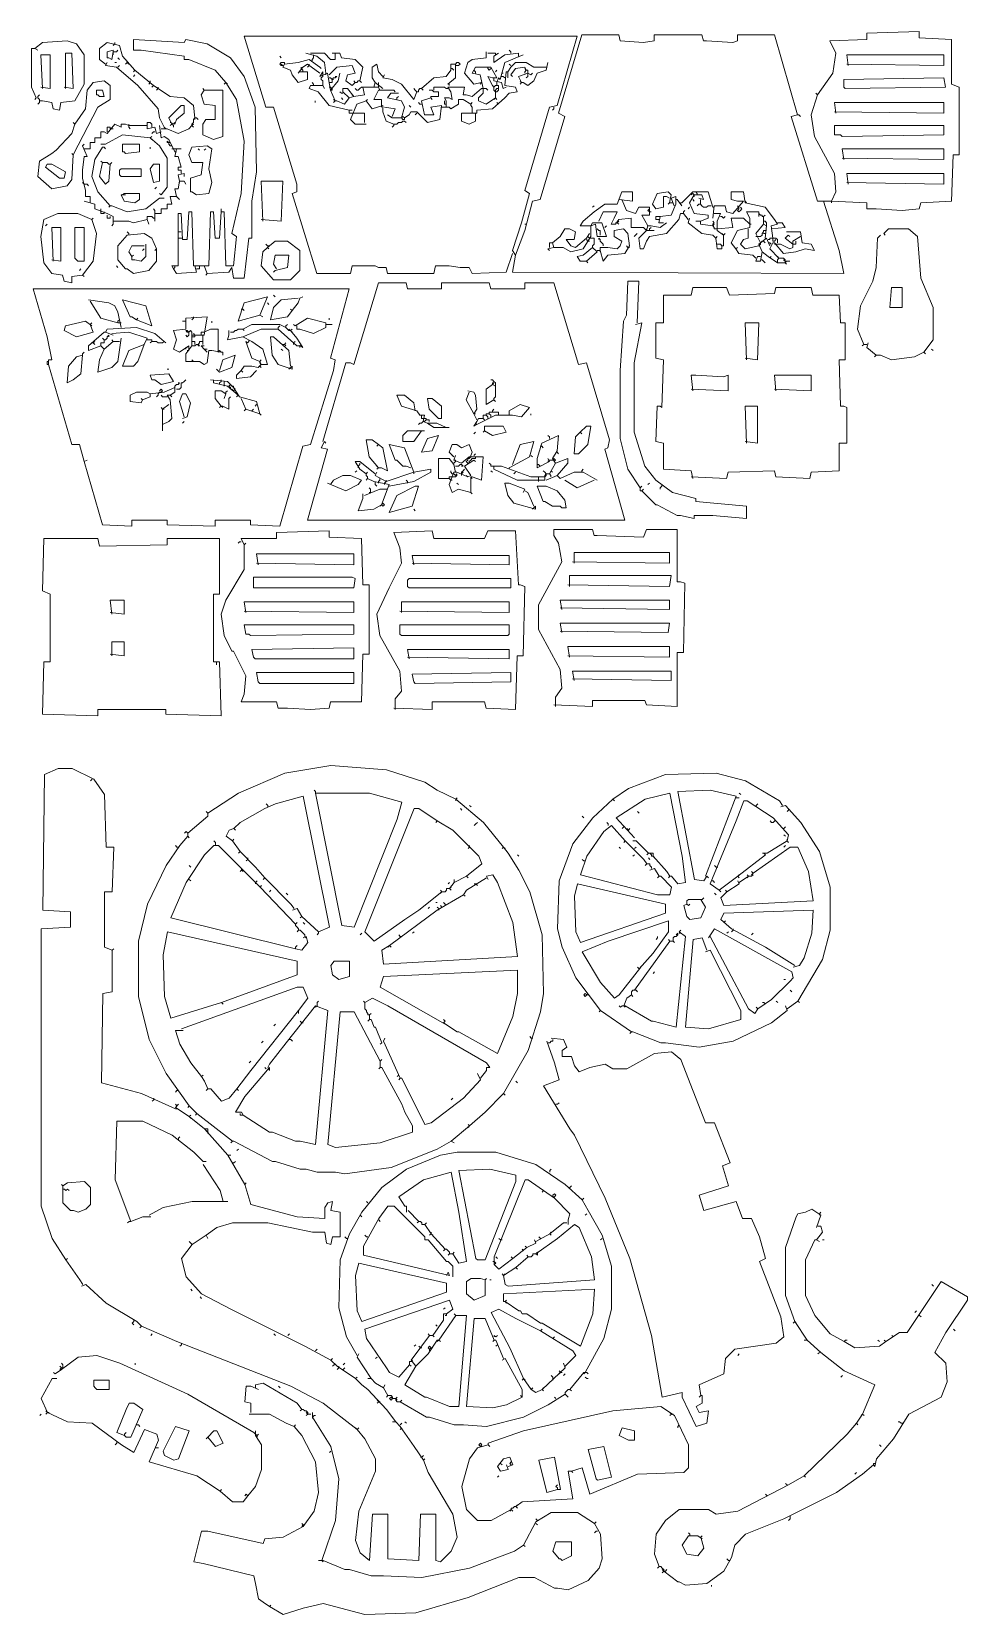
# Model space of a CAD drawing. Header units: millimetres. Extents: x -91 to 120, y -182 to 176.
import ezdxf

# ---------------------------------------------------------------- set-up
doc = ezdxf.new("R2010")
doc.units = ezdxf.units.MM
doc.header["$MEASUREMENT"] = 0
doc.layers.add('Katman 1', color=7, linetype='Continuous')

msp = doc.modelspace()

# ---------------------------------------------------------------- linework, layer by layer
at = {"layer": 'Katman 1', "lineweight": 9}
for points, knots in [([(18.1906, 125.6844), (18.1906, 125.6844), (20.2836, 131.2658), (20.2836, 131.2658), (20.2836, 131.2658), (20.2836, 131.2658), (22.0278, 137.8937), (22.0278, 137.8937), (22.0278, 137.8937), (22.0278, 137.8937), (23.772, 138.2425), (23.772, 138.2425), (23.772, 138.2425), (23.772, 138.2425), (29.3534, 157.0797), (29.3534, 157.0797), (29.3534, 157.0797), (29.3534, 157.0797), (27.958, 157.7774), (27.958, 157.7774), (27.958, 157.7774), (27.958, 157.7774), (33.1906, 175.5681), (33.1906, 175.5681), (33.1906, 175.5681), (33.1906, 175.5681), (41.5627, 175.5681), (41.5627, 175.5681), (41.5627, 175.5681), (41.5627, 175.5681), (41.9115, 174.1727), (41.9115, 174.1727), (41.9115, 174.1727), (41.9115, 174.1727), (47.1441, 173.8239), (47.1441, 173.8239), (47.1441, 173.8239), (47.1441, 173.8239), (49.5859, 174.1727), (49.5859, 174.1727), (49.5859, 174.1727), (49.5859, 174.1727), (49.5859, 175.5681), (49.5859, 175.5681), (49.5859, 175.5681), (49.5859, 175.5681), (60.3999, 175.5681), (60.3999, 175.5681), (60.3999, 175.5681), (60.3999, 175.5681), (60.7487, 174.1727), (60.7487, 174.1727), (60.7487, 174.1727), (60.7487, 174.1727), (61.4464, 174.1727), (61.4464, 174.1727), (61.4464, 174.1727), (61.4464, 174.1727), (67.3766, 173.8239), (67.3766, 173.8239), (67.3766, 173.8239), (67.3766, 173.8239), (68.4231, 174.1727), (68.4231, 174.1727), (68.4231, 174.1727), (68.4231, 174.1727), (68.4231, 175.5681), (68.4231, 175.5681), (68.4231, 175.5681), (68.4231, 175.5681), (76.7952, 175.5681), (76.7952, 175.5681), (76.7952, 175.5681), (76.7952, 175.5681), (82.0278, 157.4286), (82.0278, 157.4286), (82.0278, 157.4286), (82.0278, 157.4286), (80.6324, 157.0797), (80.6324, 157.0797), (80.6324, 157.0797), (80.6324, 157.0797), (86.5627, 137.8937), (86.5627, 137.8937), (86.5627, 137.8937), (86.5627, 137.8937), (89.7022, 137.8937), (89.7022, 137.8937), (89.7022, 137.8937), (89.7022, 137.8937), (97.7255, 137.5448), (97.7255, 137.5448), (97.7255, 137.5448), (97.7255, 137.5448), (97.7255, 136.1495), (97.7255, 136.1495), (97.7255, 136.1495), (97.7255, 136.1495), (99.8185, 136.1495), (99.8185, 136.1495), (99.8185, 136.1495), (99.8185, 136.1495), (105.7487, 135.8007), (105.7487, 135.8007), (105.7487, 135.8007), (105.7487, 135.8007), (109.5859, 136.1495), (109.5859, 136.1495), (109.5859, 136.1495), (109.5859, 136.1495), (109.9348, 137.5448), (109.9348, 137.5448), (109.9348, 137.5448), (109.9348, 137.5448), (116.9115, 137.8937), (116.9115, 137.8937), (116.9115, 137.8937), (116.9115, 137.8937), (117.2603, 148.3588), (117.2603, 148.3588), (117.2603, 148.3588), (117.2603, 148.3588), (118.6557, 148.3588), (118.6557, 148.3588), (118.6557, 148.3588), (118.6557, 148.3588), (118.6557, 163.7076), (118.6557, 163.7076), (118.6557, 163.7076), (118.6557, 163.7076), (116.9115, 164.4053), (116.9115, 164.4053), (116.9115, 164.4053), (116.9115, 164.4053), (116.9115, 174.5216), (116.9115, 174.5216), (116.9115, 174.5216), (116.9115, 174.5216), (109.5859, 174.8704), (109.5859, 174.8704), (109.5859, 174.8704), (109.5859, 174.8704), (109.5859, 176.2658), (109.5859, 176.2658), (109.5859, 176.2658), (109.5859, 176.2658), (97.7255, 175.9169), (97.7255, 175.9169), (97.7255, 175.9169), (97.7255, 175.9169), (97.7255, 174.5216), (97.7255, 174.5216), (97.7255, 174.5216), (97.7255, 174.5216), (89.3534, 174.1727), (89.3534, 174.1727), (89.3534, 174.1727), (89.3534, 174.1727), (90.7487, 171.382), (90.7487, 171.382), (90.7487, 171.382), (90.7487, 171.382), (90.051, 166.8472), (90.051, 166.8472), (90.051, 166.8472), (90.051, 166.8472), (86.5627, 161.9634), (86.5627, 161.9634), (86.5627, 161.9634), (86.5627, 161.9634), (86.2138, 162.3123), (86.2138, 162.3123)], [0, 0, 0, 0, 0.02272727, 0.02272727, 0.02272727, 0.02272727, 0.04545455, 0.04545455, 0.04545455, 0.04545455, 0.06818182, 0.06818182, 0.06818182, 0.06818182, 0.09090909, 0.09090909, 0.09090909, 0.09090909, 0.11363636, 0.11363636, 0.11363636, 0.11363636, 0.13636364, 0.13636364, 0.13636364, 0.13636364, 0.15909091, 0.15909091, 0.15909091, 0.15909091, 0.18181818, 0.18181818, 0.18181818, 0.18181818, 0.20454545, 0.20454545, 0.20454545, 0.20454545, 0.22727273, 0.22727273, 0.22727273, 0.22727273, 0.25, 0.25, 0.25, 0.25, 0.27272727, 0.27272727, 0.27272727, 0.27272727, 0.29545455, 0.29545455, 0.29545455, 0.29545455, 0.31818182, 0.31818182, 0.31818182, 0.31818182, 0.34090909, 0.34090909, 0.34090909, 0.34090909, 0.36363636, 0.36363636, 0.36363636, 0.36363636, 0.38636364, 0.38636364, 0.38636364, 0.38636364, 0.40909091, 0.40909091, 0.40909091, 0.40909091, 0.43181818, 0.43181818, 0.43181818, 0.43181818, 0.45454545, 0.45454545, 0.45454545, 0.45454545, 0.47727273, 0.47727273, 0.47727273, 0.47727273, 0.5, 0.5, 0.5, 0.5, 0.52272727, 0.52272727, 0.52272727, 0.52272727, 0.54545455, 0.54545455, 0.54545455, 0.54545455, 0.56818182, 0.56818182, 0.56818182, 0.56818182, 0.59090909, 0.59090909, 0.59090909, 0.59090909, 0.61363636, 0.61363636, 0.61363636, 0.61363636, 0.63636364, 0.63636364, 0.63636364, 0.63636364, 0.65909091, 0.65909091, 0.65909091, 0.65909091, 0.68181818, 0.68181818, 0.68181818, 0.68181818, 0.70454545, 0.70454545, 0.70454545, 0.70454545, 0.72727273, 0.72727273, 0.72727273, 0.72727273, 0.75, 0.75, 0.75, 0.75, 0.77272727, 0.77272727, 0.77272727, 0.77272727, 0.79545455, 0.79545455, 0.79545455, 0.79545455, 0.81818182, 0.81818182, 0.81818182, 0.81818182, 0.84090909, 0.84090909, 0.84090909, 0.84090909, 0.86363636, 0.86363636, 0.86363636, 0.86363636, 0.88636364, 0.88636364, 0.88636364, 0.88636364, 0.90909091, 0.90909091, 0.90909091, 0.90909091, 0.93181818, 0.93181818, 0.93181818, 0.93181818, 0.95454545, 0.95454545, 0.95454545, 0.95454545, 1, 1, 1, 1]), ([(-90.6466, 172.4286), (-90.6466, 172.4286), (-91.3443, 172.4286), (-91.3443, 172.4286), (-91.3443, 172.4286), (-91.3443, 172.4286), (-91.3443, 163.7076), (-91.3443, 163.7076), (-91.3443, 163.7076), (-91.3443, 163.7076), (-90.2978, 161.2658), (-90.2978, 161.2658), (-90.2978, 161.2658), (-90.2978, 161.2658), (-90.6466, 160.9169), (-90.6466, 160.9169)], [0, 0, 0, 0, 0.2, 0.2, 0.2, 0.2, 0.4, 0.4, 0.4, 0.4, 0.6, 0.6, 0.6, 0.6, 1, 1, 1, 1]), ([(-89.6001, 160.5681), (-89.6001, 160.5681), (-88.9025, 160.5681), (-88.9025, 160.5681), (-88.9025, 160.5681), (-88.9025, 160.5681), (-86.8094, 160.2192), (-86.8094, 160.2192), (-86.8094, 160.2192), (-86.8094, 160.2192), (-86.4606, 158.8239), (-86.4606, 158.8239), (-86.4606, 158.8239), (-86.4606, 158.8239), (-85.0652, 158.4751), (-85.0652, 158.4751), (-85.0652, 158.4751), (-85.0652, 158.4751), (-84.7164, 160.2192), (-84.7164, 160.2192), (-84.7164, 160.2192), (-84.7164, 160.2192), (-81.5769, 160.5681), (-81.5769, 160.5681), (-81.5769, 160.5681), (-81.5769, 160.5681), (-79.4838, 164.4053), (-79.4838, 164.4053), (-79.4838, 164.4053), (-79.4838, 164.4053), (-79.4838, 171.0332), (-79.4838, 171.0332), (-79.4838, 171.0332), (-79.4838, 171.0332), (-81.228, 173.4751), (-81.228, 173.4751), (-81.228, 173.4751), (-81.228, 173.4751), (-83.3211, 174.1727), (-83.3211, 174.1727), (-83.3211, 174.1727), (-83.3211, 174.1727), (-88.9025, 173.8239), (-88.9025, 173.8239), (-88.9025, 173.8239), (-88.9025, 173.8239), (-90.6466, 172.4286), (-90.6466, 172.4286), (-90.6466, 172.4286), (-90.6466, 172.4286), (-89.949, 172.0797), (-89.949, 172.0797)], [0, 0, 0, 0, 0.07142857, 0.07142857, 0.07142857, 0.07142857, 0.14285714, 0.14285714, 0.14285714, 0.14285714, 0.21428571, 0.21428571, 0.21428571, 0.21428571, 0.28571429, 0.28571429, 0.28571429, 0.28571429, 0.35714286, 0.35714286, 0.35714286, 0.35714286, 0.42857143, 0.42857143, 0.42857143, 0.42857143, 0.5, 0.5, 0.5, 0.5, 0.57142857, 0.57142857, 0.57142857, 0.57142857, 0.64285714, 0.64285714, 0.64285714, 0.64285714, 0.71428571, 0.71428571, 0.71428571, 0.71428571, 0.78571429, 0.78571429, 0.78571429, 0.78571429, 0.85714286, 0.85714286, 0.85714286, 0.85714286, 1, 1, 1, 1]), ([(-67.9722, 167.5448), (-67.9722, 167.5448), (-70.7629, 170.6844), (-70.7629, 170.6844), (-70.7629, 170.6844), (-70.7629, 170.6844), (-71.4606, 173.1262), (-71.4606, 173.1262), (-71.4606, 173.1262), (-71.4606, 173.1262), (-74.2513, 173.8239), (-74.2513, 173.8239), (-74.2513, 173.8239), (-74.2513, 173.8239), (-75.9955, 172.4286), (-75.9955, 172.4286), (-75.9955, 172.4286), (-75.9955, 172.4286), (-75.9955, 169.9867), (-75.9955, 169.9867), (-75.9955, 169.9867), (-75.9955, 169.9867), (-74.6001, 168.9402), (-74.6001, 168.9402)], [0, 0, 0, 0, 0.14285714, 0.14285714, 0.14285714, 0.14285714, 0.28571429, 0.28571429, 0.28571429, 0.28571429, 0.42857143, 0.42857143, 0.42857143, 0.42857143, 0.57142857, 0.57142857, 0.57142857, 0.57142857, 0.71428571, 0.71428571, 0.71428571, 0.71428571, 1, 1, 1, 1]), ([(-72.8559, 171.0332), (-72.8559, 171.0332), (-72.8559, 172.0797), (-72.8559, 172.0797), (-72.8559, 172.0797), (-72.8559, 172.0797), (-74.2513, 171.7309), (-74.2513, 171.7309), (-74.2513, 171.7309), (-74.2513, 171.7309), (-74.2513, 170.3355), (-74.2513, 170.3355), (-74.2513, 170.3355), (-74.2513, 170.3355), (-73.9024, 170.3355), (-73.9024, 170.3355), (-73.9024, 170.3355), (-73.9024, 170.3355), (-73.2048, 169.9867), (-73.2048, 169.9867), (-73.2048, 169.9867), (-73.2048, 169.9867), (-72.8559, 171.7309), (-72.8559, 171.7309), (-72.8559, 171.7309), (-72.8559, 171.7309), (-72.5071, 171.7309), (-72.5071, 171.7309)], [0, 0, 0, 0, 0.125, 0.125, 0.125, 0.125, 0.25, 0.25, 0.25, 0.25, 0.375, 0.375, 0.375, 0.375, 0.5, 0.5, 0.5, 0.5, 0.625, 0.625, 0.625, 0.625, 0.75, 0.75, 0.75, 0.75, 1, 1, 1, 1]), ([(-72.5071, 171.7309), (-72.5071, 171.7309), (-72.1583, 171.7309), (-72.1583, 171.7309), (-72.1583, 171.7309), (-72.1583, 171.7309), (-71.8094, 172.0797), (-71.8094, 172.0797)], [0, 0, 0, 0, 0.33333333, 0.33333333, 0.33333333, 0.33333333, 1, 1, 1, 1]), ([(-51.5769, 121.4983), (-51.5769, 121.4983), (-46.6931, 121.8472), (-46.6931, 121.8472), (-46.6931, 121.8472), (-46.6931, 121.8472), (-45.9955, 122.8937), (-45.9955, 122.8937), (-45.9955, 122.8937), (-45.9955, 122.8937), (-45.6466, 120.4518), (-45.6466, 120.4518), (-45.6466, 120.4518), (-45.6466, 120.4518), (-43.2048, 120.4518), (-43.2048, 120.4518), (-43.2048, 120.4518), (-43.2048, 120.4518), (-42.1583, 129.5216), (-42.1583, 129.5216), (-42.1583, 129.5216), (-42.1583, 129.5216), (-41.4606, 129.5216), (-41.4606, 129.5216), (-41.4606, 129.5216), (-41.4606, 129.5216), (-41.4606, 137.8937), (-41.4606, 137.8937), (-41.4606, 137.8937), (-41.4606, 137.8937), (-40.4141, 144.5216), (-40.4141, 144.5216), (-40.4141, 144.5216), (-40.4141, 144.5216), (-40.7629, 159.1727), (-40.7629, 159.1727), (-40.7629, 159.1727), (-40.7629, 159.1727), (-43.2048, 166.1495), (-43.2048, 166.1495), (-43.2048, 166.1495), (-43.2048, 166.1495), (-46.3443, 170.3355), (-46.3443, 170.3355), (-46.3443, 170.3355), (-46.3443, 170.3355), (-51.5769, 173.4751), (-51.5769, 173.4751), (-51.5769, 173.4751), (-51.5769, 173.4751), (-56.4606, 174.5216), (-56.4606, 174.5216), (-56.4606, 174.5216), (-56.4606, 174.5216), (-56.8094, 173.8239), (-56.8094, 173.8239), (-56.8094, 173.8239), (-56.8094, 173.8239), (-68.321, 174.5216), (-68.321, 174.5216), (-68.321, 174.5216), (-68.321, 174.5216), (-68.321, 172.0797), (-68.321, 172.0797), (-68.321, 172.0797), (-68.321, 172.0797), (-66.5769, 172.0797), (-66.5769, 172.0797), (-66.5769, 172.0797), (-66.5769, 172.0797), (-56.8094, 170.6844), (-56.8094, 170.6844), (-56.8094, 170.6844), (-56.8094, 170.6844), (-56.8094, 169.9867), (-56.8094, 169.9867), (-56.8094, 169.9867), (-56.8094, 169.9867), (-55.7629, 169.9867), (-55.7629, 169.9867), (-55.7629, 169.9867), (-55.7629, 169.9867), (-49.8327, 167.5448), (-49.8327, 167.5448), (-49.8327, 167.5448), (-49.8327, 167.5448), (-47.3908, 164.7541), (-47.3908, 164.7541)], [0, 0, 0, 0, 0.04347826, 0.04347826, 0.04347826, 0.04347826, 0.08695652, 0.08695652, 0.08695652, 0.08695652, 0.13043478, 0.13043478, 0.13043478, 0.13043478, 0.17391304, 0.17391304, 0.17391304, 0.17391304, 0.2173913, 0.2173913, 0.2173913, 0.2173913, 0.26086957, 0.26086957, 0.26086957, 0.26086957, 0.30434783, 0.30434783, 0.30434783, 0.30434783, 0.34782609, 0.34782609, 0.34782609, 0.34782609, 0.39130435, 0.39130435, 0.39130435, 0.39130435, 0.43478261, 0.43478261, 0.43478261, 0.43478261, 0.47826087, 0.47826087, 0.47826087, 0.47826087, 0.52173913, 0.52173913, 0.52173913, 0.52173913, 0.56521739, 0.56521739, 0.56521739, 0.56521739, 0.60869565, 0.60869565, 0.60869565, 0.60869565, 0.65217391, 0.65217391, 0.65217391, 0.65217391, 0.69565217, 0.69565217, 0.69565217, 0.69565217, 0.73913043, 0.73913043, 0.73913043, 0.73913043, 0.7826087, 0.7826087, 0.7826087, 0.7826087, 0.82608696, 0.82608696, 0.82608696, 0.82608696, 0.86956522, 0.86956522, 0.86956522, 0.86956522, 0.91304348, 0.91304348, 0.91304348, 0.91304348, 1, 1, 1, 1]), ([(18.1906, 125.6844), (18.1906, 125.6844), (17.4929, 126.7309), (17.4929, 126.7309), (17.4929, 126.7309), (17.4929, 126.7309), (19.5859, 133.0099), (19.5859, 133.0099), (19.5859, 133.0099), (19.5859, 133.0099), (21.3301, 139.6379), (21.3301, 139.6379), (21.3301, 139.6379), (21.3301, 139.6379), (20.2836, 140.3355), (20.2836, 140.3355), (20.2836, 140.3355), (20.2836, 140.3355), (25.865, 159.1727), (25.865, 159.1727), (25.865, 159.1727), (25.865, 159.1727), (27.6092, 159.5216), (27.6092, 159.5216), (27.6092, 159.5216), (27.6092, 159.5216), (32.1441, 175.2193), (32.1441, 175.2193), (32.1441, 175.2193), (32.1441, 175.2193), (-43.2048, 175.2193), (-43.2048, 175.2193), (-43.2048, 175.2193), (-43.2048, 175.2193), (-38.321, 159.1727), (-38.321, 159.1727), (-38.321, 159.1727), (-38.321, 159.1727), (-36.5769, 159.1727), (-36.5769, 159.1727), (-36.5769, 159.1727), (-36.5769, 159.1727), (-31.3443, 141.7309), (-31.3443, 141.7309), (-31.3443, 141.7309), (-31.3443, 141.7309), (-31.3443, 139.9867), (-31.3443, 139.9867), (-31.3443, 139.9867), (-31.3443, 139.9867), (-32.3908, 139.6379), (-32.3908, 139.6379), (-32.3908, 139.6379), (-32.3908, 139.6379), (-26.8094, 121.4983), (-26.8094, 121.4983), (-26.8094, 121.4983), (-26.8094, 121.4983), (-19.135, 121.4983), (-19.135, 121.4983), (-19.135, 121.4983), (-19.135, 121.4983), (-18.7862, 123.2425), (-18.7862, 123.2425), (-18.7862, 123.2425), (-18.7862, 123.2425), (-13.5536, 123.2425), (-13.5536, 123.2425), (-13.5536, 123.2425), (-13.5536, 123.2425), (-12.8559, 122.8937), (-12.8559, 122.8937), (-12.8559, 122.8937), (-12.8559, 122.8937), (-11.1117, 122.8937), (-11.1117, 122.8937), (-11.1117, 122.8937), (-11.1117, 122.8937), (-10.7629, 121.4983), (-10.7629, 121.4983), (-10.7629, 121.4983), (-10.7629, 121.4983), (-0.2978, 121.4983), (-0.2978, 121.4983), (-0.2978, 121.4983), (-0.2978, 121.4983), (0.051, 123.2425), (0.051, 123.2425), (0.051, 123.2425), (0.051, 123.2425), (3.1906, 123.2425), (3.1906, 123.2425), (3.1906, 123.2425), (3.1906, 123.2425), (5.6324, 122.8937), (5.6324, 122.8937), (5.6324, 122.8937), (5.6324, 122.8937), (7.7255, 122.8937), (7.7255, 122.8937), (7.7255, 122.8937), (7.7255, 122.8937), (8.4231, 121.4983), (8.4231, 121.4983), (8.4231, 121.4983), (8.4231, 121.4983), (16.0976, 121.8472), (16.0976, 121.8472), (16.0976, 121.8472), (16.0976, 121.8472), (17.4929, 126.0332), (17.4929, 126.0332)], [0, 0, 0, 0, 0.03448276, 0.03448276, 0.03448276, 0.03448276, 0.06896552, 0.06896552, 0.06896552, 0.06896552, 0.10344828, 0.10344828, 0.10344828, 0.10344828, 0.13793103, 0.13793103, 0.13793103, 0.13793103, 0.17241379, 0.17241379, 0.17241379, 0.17241379, 0.20689655, 0.20689655, 0.20689655, 0.20689655, 0.24137931, 0.24137931, 0.24137931, 0.24137931, 0.27586207, 0.27586207, 0.27586207, 0.27586207, 0.31034483, 0.31034483, 0.31034483, 0.31034483, 0.34482759, 0.34482759, 0.34482759, 0.34482759, 0.37931034, 0.37931034, 0.37931034, 0.37931034, 0.4137931, 0.4137931, 0.4137931, 0.4137931, 0.44827586, 0.44827586, 0.44827586, 0.44827586, 0.48275862, 0.48275862, 0.48275862, 0.48275862, 0.51724138, 0.51724138, 0.51724138, 0.51724138, 0.55172414, 0.55172414, 0.55172414, 0.55172414, 0.5862069, 0.5862069, 0.5862069, 0.5862069, 0.62068966, 0.62068966, 0.62068966, 0.62068966, 0.65517241, 0.65517241, 0.65517241, 0.65517241, 0.68965517, 0.68965517, 0.68965517, 0.68965517, 0.72413793, 0.72413793, 0.72413793, 0.72413793, 0.75862069, 0.75862069, 0.75862069, 0.75862069, 0.79310345, 0.79310345, 0.79310345, 0.79310345, 0.82758621, 0.82758621, 0.82758621, 0.82758621, 0.86206897, 0.86206897, 0.86206897, 0.86206897, 0.89655172, 0.89655172, 0.89655172, 0.89655172, 0.93103448, 0.93103448, 0.93103448, 0.93103448, 1, 1, 1, 1]), ([(17.1441, 171.382), (17.1441, 171.382), (17.1441, 171.7309), (17.1441, 171.7309), (17.1441, 171.7309), (17.1441, 171.7309), (16.7952, 172.0797), (16.7952, 172.0797)], [0, 0, 0, 0, 0.33333333, 0.33333333, 0.33333333, 0.33333333, 1, 1, 1, 1]), ([(-88.9025, 163.3588), (-88.9025, 163.3588), (-89.2513, 171.0332), (-89.2513, 171.0332), (-89.2513, 171.0332), (-89.2513, 171.0332), (-87.1583, 171.0332), (-87.1583, 171.0332), (-87.1583, 171.0332), (-87.1583, 171.0332), (-87.1583, 163.3588), (-87.1583, 163.3588), (-87.1583, 163.3588), (-87.1583, 163.3588), (-89.2513, 163.7076), (-89.2513, 163.7076)], [0, 0, 0, 0, 0.2, 0.2, 0.2, 0.2, 0.4, 0.4, 0.4, 0.4, 0.6, 0.6, 0.6, 0.6, 1, 1, 1, 1]), ([(-83.6699, 163.3588), (-83.6699, 163.3588), (-83.6699, 171.382), (-83.6699, 171.382), (-83.6699, 171.382), (-83.6699, 171.382), (-82.2745, 171.382), (-82.2745, 171.382), (-82.2745, 171.382), (-82.2745, 171.382), (-81.9257, 163.3588), (-81.9257, 163.3588), (-81.9257, 163.3588), (-81.9257, 163.3588), (-84.0187, 163.7076), (-84.0187, 163.7076)], [0, 0, 0, 0, 0.2, 0.2, 0.2, 0.2, 0.4, 0.4, 0.4, 0.4, 0.6, 0.6, 0.6, 0.6, 1, 1, 1, 1]), ([(-61.3443, 154.6379), (-61.3443, 154.6379), (-62.3908, 156.7309), (-62.3908, 156.7309), (-62.3908, 156.7309), (-62.3908, 156.7309), (-62.7397, 158.8239), (-62.7397, 158.8239), (-62.7397, 158.8239), (-62.7397, 158.8239), (-67.2745, 164.0565), (-67.2745, 164.0565), (-67.2745, 164.0565), (-67.2745, 164.0565), (-72.1583, 168.2425), (-72.1583, 168.2425), (-72.1583, 168.2425), (-72.1583, 168.2425), (-74.6001, 168.5913), (-74.6001, 168.5913), (-74.6001, 168.5913), (-74.6001, 168.5913), (-74.2513, 169.289), (-74.2513, 169.289)], [0, 0, 0, 0, 0.14285714, 0.14285714, 0.14285714, 0.14285714, 0.28571429, 0.28571429, 0.28571429, 0.28571429, 0.42857143, 0.42857143, 0.42857143, 0.42857143, 0.57142857, 0.57142857, 0.57142857, 0.57142857, 0.71428571, 0.71428571, 0.71428571, 0.71428571, 1, 1, 1, 1]), ([(-34.4838, 168.5913), (-34.4838, 168.5913), (-34.8327, 168.5913), (-34.8327, 168.5913), (-34.8327, 168.5913), (-34.8327, 168.5913), (-35.1815, 168.9402), (-35.1815, 168.9402), (-35.1815, 168.9402), (-35.1815, 168.9402), (-34.8327, 169.289), (-34.8327, 169.289), (-34.8327, 169.289), (-34.8327, 169.289), (-34.135, 169.289), (-34.135, 169.289), (-34.135, 169.289), (-34.135, 169.289), (-34.135, 168.9402), (-34.135, 168.9402)], [0, 0, 0, 0, 0.16666667, 0.16666667, 0.16666667, 0.16666667, 0.33333333, 0.33333333, 0.33333333, 0.33333333, 0.5, 0.5, 0.5, 0.5, 0.66666667, 0.66666667, 0.66666667, 0.66666667, 1, 1, 1, 1]), ([(-30.6466, 167.196), (-30.6466, 167.196), (-28.9024, 167.196), (-28.9024, 167.196), (-28.9024, 167.196), (-28.9024, 167.196), (-28.9024, 165.4518), (-28.9024, 165.4518), (-28.9024, 165.4518), (-28.9024, 165.4518), (-30.9955, 164.7541), (-30.9955, 164.7541), (-30.9955, 164.7541), (-30.9955, 164.7541), (-32.3908, 166.4983), (-32.3908, 166.4983), (-32.3908, 166.4983), (-32.3908, 166.4983), (-32.7396, 167.5448), (-32.7396, 167.5448), (-32.7396, 167.5448), (-32.7396, 167.5448), (-34.4838, 168.2425), (-34.4838, 168.2425), (-34.4838, 168.2425), (-34.4838, 168.2425), (-34.135, 168.9402), (-34.135, 168.9402), (-34.135, 168.9402), (-34.135, 168.9402), (-30.9955, 169.289), (-30.9955, 169.289), (-30.9955, 169.289), (-30.9955, 169.289), (-28.5536, 169.9867), (-28.5536, 169.9867), (-28.5536, 169.9867), (-28.5536, 169.9867), (-26.1118, 168.2425), (-26.1118, 168.2425), (-26.1118, 168.2425), (-26.1118, 168.2425), (-25.7629, 167.8937), (-25.7629, 167.8937)], [0, 0, 0, 0, 0.08333333, 0.08333333, 0.08333333, 0.08333333, 0.16666667, 0.16666667, 0.16666667, 0.16666667, 0.25, 0.25, 0.25, 0.25, 0.33333333, 0.33333333, 0.33333333, 0.33333333, 0.41666667, 0.41666667, 0.41666667, 0.41666667, 0.5, 0.5, 0.5, 0.5, 0.58333333, 0.58333333, 0.58333333, 0.58333333, 0.66666667, 0.66666667, 0.66666667, 0.66666667, 0.75, 0.75, 0.75, 0.75, 0.83333333, 0.83333333, 0.83333333, 0.83333333, 1, 1, 1, 1]), ([(-26.1118, 166.8472), (-26.1118, 166.8472), (-28.9024, 168.9402), (-28.9024, 168.9402), (-28.9024, 168.9402), (-28.9024, 168.9402), (-29.949, 168.2425), (-29.949, 168.2425), (-29.949, 168.2425), (-29.949, 168.2425), (-30.9955, 166.8472), (-30.9955, 166.8472)], [0, 0, 0, 0, 0.25, 0.25, 0.25, 0.25, 0.5, 0.5, 0.5, 0.5, 1, 1, 1, 1]), ([(-24.7164, 166.8472), (-24.7164, 166.8472), (-25.0652, 169.289), (-25.0652, 169.289), (-25.0652, 169.289), (-25.0652, 169.289), (-26.8094, 170.6844), (-26.8094, 170.6844), (-26.8094, 170.6844), (-26.8094, 170.6844), (-29.2513, 171.382), (-29.2513, 171.382)], [0, 0, 0, 0, 0.25, 0.25, 0.25, 0.25, 0.5, 0.5, 0.5, 0.5, 1, 1, 1, 1]), ([(-28.2048, 171.382), (-28.2048, 171.382), (-25.0652, 171.382), (-25.0652, 171.382), (-25.0652, 171.382), (-25.0652, 171.382), (-23.6699, 169.9867), (-23.6699, 169.9867), (-23.6699, 169.9867), (-23.6699, 169.9867), (-22.6234, 169.9867), (-22.6234, 169.9867), (-22.6234, 169.9867), (-22.6234, 169.9867), (-22.6234, 171.382), (-22.6234, 171.382)], [0, 0, 0, 0, 0.2, 0.2, 0.2, 0.2, 0.4, 0.4, 0.4, 0.4, 0.6, 0.6, 0.6, 0.6, 1, 1, 1, 1]), ([(-27.8559, 169.6378), (-27.8559, 169.6378), (-27.8559, 169.9867), (-27.8559, 169.9867), (-27.8559, 169.9867), (-27.8559, 169.9867), (-27.5071, 170.3355), (-27.5071, 170.3355), (-27.5071, 170.3355), (-27.5071, 170.3355), (-27.5071, 170.6844), (-27.5071, 170.6844)], [0, 0, 0, 0, 0.25, 0.25, 0.25, 0.25, 0.5, 0.5, 0.5, 0.5, 1, 1, 1, 1]), ([(-18.0885, 164.7541), (-18.0885, 164.7541), (-18.7862, 164.0565), (-18.7862, 164.0565), (-18.7862, 164.0565), (-18.7862, 164.0565), (-20.1815, 165.103), (-20.1815, 165.103), (-20.1815, 165.103), (-20.1815, 165.103), (-19.8327, 166.4983), (-19.8327, 166.4983), (-19.8327, 166.4983), (-19.8327, 166.4983), (-18.0885, 166.8472), (-18.0885, 166.8472), (-18.0885, 166.8472), (-18.0885, 166.8472), (-18.7862, 168.5913), (-18.7862, 168.5913), (-18.7862, 168.5913), (-18.7862, 168.5913), (-22.2745, 168.2425), (-22.2745, 168.2425), (-22.2745, 168.2425), (-22.2745, 168.2425), (-24.0187, 166.4983), (-24.0187, 166.4983)], [0, 0, 0, 0, 0.125, 0.125, 0.125, 0.125, 0.25, 0.25, 0.25, 0.25, 0.375, 0.375, 0.375, 0.375, 0.5, 0.5, 0.5, 0.5, 0.625, 0.625, 0.625, 0.625, 0.75, 0.75, 0.75, 0.75, 1, 1, 1, 1]), ([(-17.042, 165.103), (-17.042, 165.103), (-16.3443, 168.2425), (-16.3443, 168.2425), (-16.3443, 168.2425), (-16.3443, 168.2425), (-18.0885, 169.9867), (-18.0885, 169.9867), (-18.0885, 169.9867), (-18.0885, 169.9867), (-21.228, 170.3355), (-21.228, 170.3355), (-21.228, 170.3355), (-21.228, 170.3355), (-21.5769, 171.382), (-21.5769, 171.382), (-21.5769, 171.382), (-21.5769, 171.382), (-23.321, 171.382), (-23.321, 171.382)], [0, 0, 0, 0, 0.16666667, 0.16666667, 0.16666667, 0.16666667, 0.33333333, 0.33333333, 0.33333333, 0.33333333, 0.5, 0.5, 0.5, 0.5, 0.66666667, 0.66666667, 0.66666667, 0.66666667, 1, 1, 1, 1]), ([(-13.5536, 164.7541), (-13.5536, 164.7541), (-14.2513, 165.8006), (-14.2513, 165.8006), (-14.2513, 165.8006), (-14.2513, 165.8006), (-14.2513, 168.2425), (-14.2513, 168.2425), (-14.2513, 168.2425), (-14.2513, 168.2425), (-13.2048, 168.9402), (-13.2048, 168.9402), (-13.2048, 168.9402), (-13.2048, 168.9402), (-12.8559, 167.196), (-12.8559, 167.196), (-12.8559, 167.196), (-12.8559, 167.196), (-11.8094, 166.1495), (-11.8094, 166.1495)], [0, 0, 0, 0, 0.16666667, 0.16666667, 0.16666667, 0.16666667, 0.33333333, 0.33333333, 0.33333333, 0.33333333, 0.5, 0.5, 0.5, 0.5, 0.66666667, 0.66666667, 0.66666667, 0.66666667, 1, 1, 1, 1]), ([(-3.0885, 163.3588), (-3.0885, 163.3588), (-0.2978, 165.8006), (-0.2978, 165.8006), (-0.2978, 165.8006), (-0.2978, 165.8006), (2.4929, 166.1495), (2.4929, 166.1495), (2.4929, 166.1495), (2.4929, 166.1495), (3.5394, 167.5448), (3.5394, 167.5448), (3.5394, 167.5448), (3.5394, 167.5448), (3.5394, 168.9402), (3.5394, 168.9402), (3.5394, 168.9402), (3.5394, 168.9402), (4.5859, 168.9402), (4.5859, 168.9402), (4.5859, 168.9402), (4.5859, 168.9402), (4.5859, 165.8006), (4.5859, 165.8006), (4.5859, 165.8006), (4.5859, 165.8006), (2.8417, 164.4053), (2.8417, 164.4053), (2.8417, 164.4053), (2.8417, 164.4053), (3.1906, 164.4053), (3.1906, 164.4053), (3.1906, 164.4053), (3.1906, 164.4053), (3.1906, 164.0565), (3.1906, 164.0565)], [0, 0, 0, 0, 0.1, 0.1, 0.1, 0.1, 0.2, 0.2, 0.2, 0.2, 0.3, 0.3, 0.3, 0.3, 0.4, 0.4, 0.4, 0.4, 0.5, 0.5, 0.5, 0.5, 0.6, 0.6, 0.6, 0.6, 0.7, 0.7, 0.7, 0.7, 0.8, 0.8, 0.8, 0.8, 1, 1, 1, 1]), ([(4.9348, 168.5913), (4.9348, 168.5913), (5.2836, 168.5913), (5.2836, 168.5913), (5.2836, 168.5913), (5.2836, 168.5913), (5.6324, 168.9402), (5.6324, 168.9402), (5.6324, 168.9402), (5.6324, 168.9402), (5.2836, 169.289), (5.2836, 169.289), (5.2836, 169.289), (5.2836, 169.289), (4.9348, 169.289), (4.9348, 169.289), (4.9348, 169.289), (4.9348, 169.289), (4.5859, 168.9402), (4.5859, 168.9402)], [0, 0, 0, 0, 0.16666667, 0.16666667, 0.16666667, 0.16666667, 0.33333333, 0.33333333, 0.33333333, 0.33333333, 0.5, 0.5, 0.5, 0.5, 0.66666667, 0.66666667, 0.66666667, 0.66666667, 1, 1, 1, 1]), ([(4.9348, 168.5913), (4.9348, 168.5913), (4.5859, 168.5913), (4.5859, 168.5913), (4.5859, 168.5913), (4.5859, 168.5913), (4.5859, 168.9402), (4.5859, 168.9402)], [0, 0, 0, 0, 0.33333333, 0.33333333, 0.33333333, 0.33333333, 1, 1, 1, 1]), ([(10.5162, 164.7541), (10.5162, 164.7541), (8.772, 164.4053), (8.772, 164.4053), (8.772, 164.4053), (8.772, 164.4053), (6.679, 166.8472), (6.679, 166.8472), (6.679, 166.8472), (6.679, 166.8472), (7.3766, 169.289), (7.3766, 169.289), (7.3766, 169.289), (7.3766, 169.289), (8.4231, 169.9867), (8.4231, 169.9867), (8.4231, 169.9867), (8.4231, 169.9867), (11.5627, 170.3355), (11.5627, 170.3355), (11.5627, 170.3355), (11.5627, 170.3355), (11.5627, 171.7309), (11.5627, 171.7309)], [0, 0, 0, 0, 0.14285714, 0.14285714, 0.14285714, 0.14285714, 0.28571429, 0.28571429, 0.28571429, 0.28571429, 0.42857143, 0.42857143, 0.42857143, 0.42857143, 0.57142857, 0.57142857, 0.57142857, 0.57142857, 0.71428571, 0.71428571, 0.71428571, 0.71428571, 1, 1, 1, 1]), ([(13.6557, 171.0332), (13.6557, 171.0332), (13.6557, 171.382), (13.6557, 171.382), (13.6557, 171.382), (13.6557, 171.382), (11.9115, 171.382), (11.9115, 171.382)], [0, 0, 0, 0, 0.33333333, 0.33333333, 0.33333333, 0.33333333, 1, 1, 1, 1]), ([(18.8882, 170.6844), (18.8882, 170.6844), (18.8882, 171.382), (18.8882, 171.382), (18.8882, 171.382), (18.8882, 171.382), (15.7487, 171.0332), (15.7487, 171.0332), (15.7487, 171.0332), (15.7487, 171.0332), (13.3069, 169.289), (13.3069, 169.289), (13.3069, 169.289), (13.3069, 169.289), (13.3069, 170.6844), (13.3069, 170.6844), (13.3069, 170.6844), (13.3069, 170.6844), (14.3534, 171.382), (14.3534, 171.382)], [0, 0, 0, 0, 0.16666667, 0.16666667, 0.16666667, 0.16666667, 0.33333333, 0.33333333, 0.33333333, 0.33333333, 0.5, 0.5, 0.5, 0.5, 0.66666667, 0.66666667, 0.66666667, 0.66666667, 1, 1, 1, 1]), ([(14.0045, 164.7541), (14.0045, 164.7541), (14.3534, 165.8006), (14.3534, 165.8006), (14.3534, 165.8006), (14.3534, 165.8006), (14.7022, 165.4518), (14.7022, 165.4518), (14.7022, 165.4518), (14.7022, 165.4518), (15.7487, 169.289), (15.7487, 169.289), (15.7487, 169.289), (15.7487, 169.289), (19.9348, 171.0332), (19.9348, 171.0332)], [0, 0, 0, 0, 0.2, 0.2, 0.2, 0.2, 0.4, 0.4, 0.4, 0.4, 0.6, 0.6, 0.6, 0.6, 1, 1, 1, 1]), ([(16.4464, 167.196), (16.4464, 167.196), (17.1441, 168.2425), (17.1441, 168.2425), (17.1441, 168.2425), (17.1441, 168.2425), (18.1906, 169.289), (18.1906, 169.289), (18.1906, 169.289), (18.1906, 169.289), (20.6324, 169.289), (20.6324, 169.289), (20.6324, 169.289), (20.6324, 169.289), (22.3766, 168.2425), (22.3766, 168.2425), (22.3766, 168.2425), (22.3766, 168.2425), (25.1673, 168.2425), (25.1673, 168.2425)], [0, 0, 0, 0, 0.16666667, 0.16666667, 0.16666667, 0.16666667, 0.33333333, 0.33333333, 0.33333333, 0.33333333, 0.5, 0.5, 0.5, 0.5, 0.66666667, 0.66666667, 0.66666667, 0.66666667, 1, 1, 1, 1]), ([(19.5859, 164.7541), (19.5859, 164.7541), (19.9348, 164.7541), (19.9348, 164.7541), (19.9348, 164.7541), (19.9348, 164.7541), (20.9813, 164.0565), (20.9813, 164.0565), (20.9813, 164.0565), (20.9813, 164.0565), (22.3766, 165.103), (22.3766, 165.103), (22.3766, 165.103), (22.3766, 165.103), (23.0743, 166.8472), (23.0743, 166.8472), (23.0743, 166.8472), (23.0743, 166.8472), (25.1673, 167.5448), (25.1673, 167.5448), (25.1673, 167.5448), (25.1673, 167.5448), (25.5162, 169.289), (25.5162, 169.289)], [0, 0, 0, 0, 0.14285714, 0.14285714, 0.14285714, 0.14285714, 0.28571429, 0.28571429, 0.28571429, 0.28571429, 0.42857143, 0.42857143, 0.42857143, 0.42857143, 0.57142857, 0.57142857, 0.57142857, 0.57142857, 0.71428571, 0.71428571, 0.71428571, 0.71428571, 1, 1, 1, 1]), ([(93.5394, 168.5913), (93.5394, 168.5913), (93.1906, 171.0332), (93.1906, 171.0332), (93.1906, 171.0332), (93.1906, 171.0332), (115.1673, 171.0332), (115.1673, 171.0332), (115.1673, 171.0332), (115.1673, 171.0332), (115.1673, 168.5913), (115.1673, 168.5913), (115.1673, 168.5913), (115.1673, 168.5913), (93.1906, 168.9402), (93.1906, 168.9402)], [0, 0, 0, 0, 0.2, 0.2, 0.2, 0.2, 0.4, 0.4, 0.4, 0.4, 0.6, 0.6, 0.6, 0.6, 1, 1, 1, 1]), ([(-81.9257, 148.3588), (-81.9257, 148.3588), (-76.3443, 159.1727), (-76.3443, 159.1727), (-76.3443, 159.1727), (-76.3443, 159.1727), (-73.5536, 160.9169), (-73.5536, 160.9169), (-73.5536, 160.9169), (-73.5536, 160.9169), (-73.5536, 164.0565), (-73.5536, 164.0565), (-73.5536, 164.0565), (-73.5536, 164.0565), (-74.949, 165.103), (-74.949, 165.103), (-74.949, 165.103), (-74.949, 165.103), (-77.3908, 164.7541), (-77.3908, 164.7541), (-77.3908, 164.7541), (-77.3908, 164.7541), (-78.7862, 163.01), (-78.7862, 163.01), (-78.7862, 163.01), (-78.7862, 163.01), (-79.135, 158.8239), (-79.135, 158.8239), (-79.135, 158.8239), (-79.135, 158.8239), (-81.5769, 155.3355), (-81.5769, 155.3355), (-81.5769, 155.3355), (-81.5769, 155.3355), (-81.9257, 155.6844), (-81.9257, 155.6844)], [0, 0, 0, 0, 0.1, 0.1, 0.1, 0.1, 0.2, 0.2, 0.2, 0.2, 0.3, 0.3, 0.3, 0.3, 0.4, 0.4, 0.4, 0.4, 0.5, 0.5, 0.5, 0.5, 0.6, 0.6, 0.6, 0.6, 0.7, 0.7, 0.7, 0.7, 0.8, 0.8, 0.8, 0.8, 1, 1, 1, 1]), ([(-63.7862, 164.0565), (-63.7862, 164.0565), (-67.9722, 167.5448), (-67.9722, 167.5448), (-67.9722, 167.5448), (-67.9722, 167.5448), (-68.321, 167.196), (-68.321, 167.196)], [0, 0, 0, 0, 0.33333333, 0.33333333, 0.33333333, 0.33333333, 1, 1, 1, 1]), ([(-29.949, 167.196), (-29.949, 167.196), (-29.949, 167.5448), (-29.949, 167.5448), (-29.949, 167.5448), (-29.949, 167.5448), (-30.2978, 167.8937), (-30.2978, 167.8937)], [0, 0, 0, 0, 0.33333333, 0.33333333, 0.33333333, 0.33333333, 1, 1, 1, 1]), ([(-23.6699, 163.01), (-23.6699, 163.01), (-24.3676, 166.8472), (-24.3676, 166.8472), (-24.3676, 166.8472), (-24.3676, 166.8472), (-26.1118, 166.1495), (-26.1118, 166.1495), (-26.1118, 166.1495), (-26.1118, 166.1495), (-25.4141, 167.196), (-25.4141, 167.196), (-25.4141, 167.196), (-25.4141, 167.196), (-25.4141, 166.4983), (-25.4141, 166.4983)], [0, 0, 0, 0, 0.2, 0.2, 0.2, 0.2, 0.4, 0.4, 0.4, 0.4, 0.6, 0.6, 0.6, 0.6, 1, 1, 1, 1]), ([(-25.4141, 164.0565), (-25.4141, 164.0565), (-25.4141, 165.103), (-25.4141, 165.103), (-25.4141, 165.103), (-25.4141, 165.103), (-25.7629, 165.4518), (-25.7629, 165.4518), (-25.7629, 165.4518), (-25.7629, 165.4518), (-25.7629, 165.8006), (-25.7629, 165.8006), (-25.7629, 165.8006), (-25.7629, 165.8006), (-25.4141, 166.1495), (-25.4141, 166.1495), (-25.4141, 166.1495), (-25.4141, 166.1495), (-25.4141, 166.4983), (-25.4141, 166.4983)], [0, 0, 0, 0, 0.16666667, 0.16666667, 0.16666667, 0.16666667, 0.33333333, 0.33333333, 0.33333333, 0.33333333, 0.5, 0.5, 0.5, 0.5, 0.66666667, 0.66666667, 0.66666667, 0.66666667, 1, 1, 1, 1]), ([(-24.0187, 164.7541), (-24.0187, 164.7541), (-23.321, 164.7541), (-23.321, 164.7541), (-23.321, 164.7541), (-23.321, 164.7541), (-23.321, 165.4518), (-23.321, 165.4518), (-23.321, 165.4518), (-23.321, 165.4518), (-22.9722, 165.8006), (-22.9722, 165.8006), (-22.9722, 165.8006), (-22.9722, 165.8006), (-22.6234, 165.8006), (-22.6234, 165.8006), (-22.6234, 165.8006), (-22.6234, 165.8006), (-22.2745, 166.1495), (-22.2745, 166.1495), (-22.2745, 166.1495), (-22.2745, 166.1495), (-22.6234, 166.1495), (-22.6234, 166.1495)], [0, 0, 0, 0, 0.14285714, 0.14285714, 0.14285714, 0.14285714, 0.28571429, 0.28571429, 0.28571429, 0.28571429, 0.42857143, 0.42857143, 0.42857143, 0.42857143, 0.57142857, 0.57142857, 0.57142857, 0.57142857, 0.71428571, 0.71428571, 0.71428571, 0.71428571, 1, 1, 1, 1]), ([(-23.321, 165.4518), (-23.321, 165.4518), (-23.6699, 165.8006), (-23.6699, 165.8006), (-23.6699, 165.8006), (-23.6699, 165.8006), (-24.0187, 165.8006), (-24.0187, 165.8006)], [0, 0, 0, 0, 0.33333333, 0.33333333, 0.33333333, 0.33333333, 1, 1, 1, 1]), ([(-22.6234, 160.5681), (-22.6234, 160.5681), (-23.6699, 163.01), (-23.6699, 163.01), (-23.6699, 163.01), (-23.6699, 163.01), (-21.9257, 165.103), (-21.9257, 165.103), (-21.9257, 165.103), (-21.9257, 165.103), (-21.5769, 166.8472), (-21.5769, 166.8472)], [0, 0, 0, 0, 0.25, 0.25, 0.25, 0.25, 0.5, 0.5, 0.5, 0.5, 1, 1, 1, 1]), ([(-18.0885, 164.7541), (-18.0885, 164.7541), (-17.7397, 164.7541), (-17.7397, 164.7541), (-17.7397, 164.7541), (-17.7397, 164.7541), (-17.3908, 165.103), (-17.3908, 165.103), (-17.3908, 165.103), (-17.3908, 165.103), (-17.042, 165.103), (-17.042, 165.103), (-17.042, 165.103), (-17.042, 165.103), (-16.6931, 164.7541), (-16.6931, 164.7541)], [0, 0, 0, 0, 0.2, 0.2, 0.2, 0.2, 0.4, 0.4, 0.4, 0.4, 0.6, 0.6, 0.6, 0.6, 1, 1, 1, 1]), ([(-4.135, 162.6611), (-4.135, 162.6611), (-4.8327, 160.9169), (-4.8327, 160.9169), (-4.8327, 160.9169), (-4.8327, 160.9169), (-7.6234, 164.4053), (-7.6234, 164.4053), (-7.6234, 164.4053), (-7.6234, 164.4053), (-9.7164, 165.4518), (-9.7164, 165.4518), (-9.7164, 165.4518), (-9.7164, 165.4518), (-11.8094, 165.8006), (-11.8094, 165.8006), (-11.8094, 165.8006), (-11.8094, 165.8006), (-11.4606, 166.4983), (-11.4606, 166.4983)], [0, 0, 0, 0, 0.16666667, 0.16666667, 0.16666667, 0.16666667, 0.33333333, 0.33333333, 0.33333333, 0.33333333, 0.5, 0.5, 0.5, 0.5, 0.66666667, 0.66666667, 0.66666667, 0.66666667, 1, 1, 1, 1]), ([(3.5394, 167.8937), (3.5394, 167.8937), (3.8883, 167.8937), (3.8883, 167.8937), (3.8883, 167.8937), (3.8883, 167.8937), (4.2371, 167.5448), (4.2371, 167.5448)], [0, 0, 0, 0, 0.33333333, 0.33333333, 0.33333333, 0.33333333, 1, 1, 1, 1]), ([(10.865, 163.3588), (10.865, 163.3588), (10.1673, 166.4983), (10.1673, 166.4983), (10.1673, 166.4983), (10.1673, 166.4983), (8.4231, 166.8472), (8.4231, 166.8472), (8.4231, 166.8472), (8.4231, 166.8472), (9.1208, 168.2425), (9.1208, 168.2425), (9.1208, 168.2425), (9.1208, 168.2425), (12.6092, 168.2425), (12.6092, 168.2425), (12.6092, 168.2425), (12.6092, 168.2425), (14.0045, 165.8006), (14.0045, 165.8006), (14.0045, 165.8006), (14.0045, 165.8006), (12.958, 165.8006), (12.958, 165.8006), (12.958, 165.8006), (12.958, 165.8006), (11.9115, 166.1495), (11.9115, 166.1495), (11.9115, 166.1495), (11.9115, 166.1495), (12.958, 164.0565), (12.958, 164.0565), (12.958, 164.0565), (12.958, 164.0565), (13.3069, 163.7076), (13.3069, 163.7076)], [0, 0, 0, 0, 0.1, 0.1, 0.1, 0.1, 0.2, 0.2, 0.2, 0.2, 0.3, 0.3, 0.3, 0.3, 0.4, 0.4, 0.4, 0.4, 0.5, 0.5, 0.5, 0.5, 0.6, 0.6, 0.6, 0.6, 0.7, 0.7, 0.7, 0.7, 0.8, 0.8, 0.8, 0.8, 1, 1, 1, 1]), ([(8.4231, 157.7774), (8.4231, 157.7774), (9.4696, 157.7774), (9.4696, 157.7774), (9.4696, 157.7774), (9.4696, 157.7774), (9.4696, 158.4751), (9.4696, 158.4751), (9.4696, 158.4751), (9.4696, 158.4751), (12.958, 158.8239), (12.958, 158.8239), (12.958, 158.8239), (12.958, 158.8239), (15.7487, 161.2658), (15.7487, 161.2658), (15.7487, 161.2658), (15.7487, 161.2658), (16.7952, 162.3123), (16.7952, 162.3123), (16.7952, 162.3123), (16.7952, 162.3123), (18.5394, 162.6611), (18.5394, 162.6611), (18.5394, 162.6611), (18.5394, 162.6611), (18.1906, 163.7076), (18.1906, 163.7076), (18.1906, 163.7076), (18.1906, 163.7076), (15.7487, 164.0565), (15.7487, 164.0565), (15.7487, 164.0565), (15.7487, 164.0565), (16.0976, 167.196), (16.0976, 167.196), (16.0976, 167.196), (16.0976, 167.196), (16.4464, 167.196), (16.4464, 167.196)], [0, 0, 0, 0, 0.09090909, 0.09090909, 0.09090909, 0.09090909, 0.18181818, 0.18181818, 0.18181818, 0.18181818, 0.27272727, 0.27272727, 0.27272727, 0.27272727, 0.36363636, 0.36363636, 0.36363636, 0.36363636, 0.45454545, 0.45454545, 0.45454545, 0.45454545, 0.54545455, 0.54545455, 0.54545455, 0.54545455, 0.63636364, 0.63636364, 0.63636364, 0.63636364, 0.72727273, 0.72727273, 0.72727273, 0.72727273, 0.81818182, 0.81818182, 0.81818182, 0.81818182, 1, 1, 1, 1]), ([(9.1208, 166.8472), (9.1208, 166.8472), (9.1208, 167.196), (9.1208, 167.196), (9.1208, 167.196), (9.1208, 167.196), (8.772, 167.5448), (8.772, 167.5448)], [0, 0, 0, 0, 0.33333333, 0.33333333, 0.33333333, 0.33333333, 1, 1, 1, 1]), ([(12.6092, 167.8937), (12.6092, 167.8937), (12.2604, 167.5448), (12.2604, 167.5448), (12.2604, 167.5448), (12.2604, 167.5448), (11.9115, 167.8937), (11.9115, 167.8937), (11.9115, 167.8937), (11.9115, 167.8937), (11.9115, 168.2425), (11.9115, 168.2425)], [0, 0, 0, 0, 0.25, 0.25, 0.25, 0.25, 0.5, 0.5, 0.5, 0.5, 1, 1, 1, 1]), ([(16.0976, 163.7076), (16.0976, 163.7076), (15.3999, 163.3588), (15.3999, 163.3588), (15.3999, 163.3588), (15.3999, 163.3588), (15.051, 164.7541), (15.051, 164.7541), (15.051, 164.7541), (15.051, 164.7541), (13.3069, 165.103), (13.3069, 165.103), (13.3069, 165.103), (13.3069, 165.103), (13.3069, 165.4518), (13.3069, 165.4518)], [0, 0, 0, 0, 0.2, 0.2, 0.2, 0.2, 0.4, 0.4, 0.4, 0.4, 0.6, 0.6, 0.6, 0.6, 1, 1, 1, 1]), ([(15.7487, 165.8006), (15.7487, 165.8006), (15.3999, 166.1495), (15.3999, 166.1495), (15.3999, 166.1495), (15.3999, 166.1495), (15.051, 166.1495), (15.051, 166.1495)], [0, 0, 0, 0, 0.33333333, 0.33333333, 0.33333333, 0.33333333, 1, 1, 1, 1]), ([(20.6324, 167.5448), (20.6324, 167.5448), (20.2836, 168.2425), (20.2836, 168.2425), (20.2836, 168.2425), (20.2836, 168.2425), (18.1906, 167.8937), (18.1906, 167.8937), (18.1906, 167.8937), (18.1906, 167.8937), (17.1441, 166.4983), (17.1441, 166.4983), (17.1441, 166.4983), (17.1441, 166.4983), (17.4929, 166.1495), (17.4929, 166.1495)], [0, 0, 0, 0, 0.2, 0.2, 0.2, 0.2, 0.4, 0.4, 0.4, 0.4, 0.6, 0.6, 0.6, 0.6, 1, 1, 1, 1]), ([(19.5859, 164.7541), (19.5859, 164.7541), (18.8882, 166.1495), (18.8882, 166.1495), (18.8882, 166.1495), (18.8882, 166.1495), (20.9813, 166.8472), (20.9813, 166.8472), (20.9813, 166.8472), (20.9813, 166.8472), (21.679, 166.4983), (21.679, 166.4983), (21.679, 166.4983), (21.679, 166.4983), (22.0278, 166.8472), (22.0278, 166.8472)], [0, 0, 0, 0, 0.2, 0.2, 0.2, 0.2, 0.4, 0.4, 0.4, 0.4, 0.6, 0.6, 0.6, 0.6, 1, 1, 1, 1]), ([(20.2836, 166.8472), (20.2836, 166.8472), (20.2836, 167.196), (20.2836, 167.196), (20.2836, 167.196), (20.2836, 167.196), (20.6324, 167.5448), (20.6324, 167.5448), (20.6324, 167.5448), (20.6324, 167.5448), (20.9813, 167.5448), (20.9813, 167.5448), (20.9813, 167.5448), (20.9813, 167.5448), (20.9813, 166.8472), (20.9813, 166.8472)], [0, 0, 0, 0, 0.2, 0.2, 0.2, 0.2, 0.4, 0.4, 0.4, 0.4, 0.6, 0.6, 0.6, 0.6, 1, 1, 1, 1]), ([(20.9813, 166.4983), (20.9813, 166.4983), (20.9813, 166.1495), (20.9813, 166.1495), (20.9813, 166.1495), (20.9813, 166.1495), (20.6324, 165.8006), (20.6324, 165.8006)], [0, 0, 0, 0, 0.33333333, 0.33333333, 0.33333333, 0.33333333, 1, 1, 1, 1]), ([(92.8418, 163.3588), (92.8418, 163.3588), (115.5162, 163.7076), (115.5162, 163.7076), (115.5162, 163.7076), (115.5162, 163.7076), (115.1673, 165.8006), (115.1673, 165.8006), (115.1673, 165.8006), (115.1673, 165.8006), (92.4929, 165.4518), (92.4929, 165.4518), (92.4929, 165.4518), (92.4929, 165.4518), (92.4929, 163.7076), (92.4929, 163.7076), (92.4929, 163.7076), (92.4929, 163.7076), (92.8418, 163.3588), (92.8418, 163.3588)], [0, 0, 0, 0, 0.16666667, 0.16666667, 0.16666667, 0.16666667, 0.33333333, 0.33333333, 0.33333333, 0.33333333, 0.5, 0.5, 0.5, 0.5, 0.66666667, 0.66666667, 0.66666667, 0.66666667, 1, 1, 1, 1]), ([(-89.6001, 160.5681), (-89.6001, 160.5681), (-89.6001, 160.9169), (-89.6001, 160.9169), (-89.6001, 160.9169), (-89.6001, 160.9169), (-89.949, 161.2658), (-89.949, 161.2658), (-89.949, 161.2658), (-89.949, 161.2658), (-89.949, 161.6146), (-89.949, 161.6146), (-89.949, 161.6146), (-89.949, 161.6146), (-89.6001, 161.9634), (-89.6001, 161.9634)], [0, 0, 0, 0, 0.2, 0.2, 0.2, 0.2, 0.4, 0.4, 0.4, 0.4, 0.6, 0.6, 0.6, 0.6, 1, 1, 1, 1]), ([(-75.9955, 161.6146), (-75.9955, 161.6146), (-74.949, 161.6146), (-74.949, 161.6146), (-74.949, 161.6146), (-74.949, 161.6146), (-75.2978, 163.01), (-75.2978, 163.01), (-75.2978, 163.01), (-75.2978, 163.01), (-76.6931, 163.01), (-76.6931, 163.01), (-76.6931, 163.01), (-76.6931, 163.01), (-76.6931, 161.9634), (-76.6931, 161.9634), (-76.6931, 161.9634), (-76.6931, 161.9634), (-76.3443, 161.9634), (-76.3443, 161.9634), (-76.3443, 161.9634), (-76.3443, 161.9634), (-75.9955, 161.6146), (-75.9955, 161.6146)], [0, 0, 0, 0, 0.14285714, 0.14285714, 0.14285714, 0.14285714, 0.28571429, 0.28571429, 0.28571429, 0.28571429, 0.42857143, 0.42857143, 0.42857143, 0.42857143, 0.57142857, 0.57142857, 0.57142857, 0.57142857, 0.71428571, 0.71428571, 0.71428571, 0.71428571, 1, 1, 1, 1]), ([(-54.3676, 156.7309), (-54.3676, 156.7309), (-54.7164, 159.5216), (-54.7164, 159.5216), (-54.7164, 159.5216), (-54.7164, 159.5216), (-56.8094, 161.2658), (-56.8094, 161.2658), (-56.8094, 161.2658), (-56.8094, 161.2658), (-59.949, 161.6146), (-59.949, 161.6146), (-59.949, 161.6146), (-59.949, 161.6146), (-63.7862, 164.0565), (-63.7862, 164.0565), (-63.7862, 164.0565), (-63.7862, 164.0565), (-64.135, 163.7076), (-64.135, 163.7076)], [0, 0, 0, 0, 0.16666667, 0.16666667, 0.16666667, 0.16666667, 0.33333333, 0.33333333, 0.33333333, 0.33333333, 0.5, 0.5, 0.5, 0.5, 0.66666667, 0.66666667, 0.66666667, 0.66666667, 1, 1, 1, 1]), ([(-52.2745, 163.01), (-52.2745, 163.01), (-48.0885, 163.01), (-48.0885, 163.01), (-48.0885, 163.01), (-48.0885, 163.01), (-48.0885, 152.5448), (-48.0885, 152.5448), (-48.0885, 152.5448), (-48.0885, 152.5448), (-50.1815, 151.8472), (-50.1815, 151.8472), (-50.1815, 151.8472), (-50.1815, 151.8472), (-52.6234, 152.8937), (-52.6234, 152.8937), (-52.6234, 152.8937), (-52.6234, 152.8937), (-52.6234, 155.3355), (-52.6234, 155.3355), (-52.6234, 155.3355), (-52.6234, 155.3355), (-51.9257, 156.382), (-51.9257, 156.382), (-51.9257, 156.382), (-51.9257, 156.382), (-49.8327, 156.382), (-49.8327, 156.382), (-49.8327, 156.382), (-49.8327, 156.382), (-49.8327, 159.5216), (-49.8327, 159.5216), (-49.8327, 159.5216), (-49.8327, 159.5216), (-52.2745, 159.8704), (-52.2745, 159.8704), (-52.2745, 159.8704), (-52.2745, 159.8704), (-52.9722, 161.9634), (-52.9722, 161.9634), (-52.9722, 161.9634), (-52.9722, 161.9634), (-52.2745, 163.01), (-52.2745, 163.01), (-52.2745, 163.01), (-52.2745, 163.01), (-52.6234, 163.3588), (-52.6234, 163.3588)], [0, 0, 0, 0, 0.07692308, 0.07692308, 0.07692308, 0.07692308, 0.15384615, 0.15384615, 0.15384615, 0.15384615, 0.23076923, 0.23076923, 0.23076923, 0.23076923, 0.30769231, 0.30769231, 0.30769231, 0.30769231, 0.38461538, 0.38461538, 0.38461538, 0.38461538, 0.46153846, 0.46153846, 0.46153846, 0.46153846, 0.53846154, 0.53846154, 0.53846154, 0.53846154, 0.61538462, 0.61538462, 0.61538462, 0.61538462, 0.69230769, 0.69230769, 0.69230769, 0.69230769, 0.76923077, 0.76923077, 0.76923077, 0.76923077, 0.84615385, 0.84615385, 0.84615385, 0.84615385, 1, 1, 1, 1]), ([(-51.5769, 121.4983), (-51.5769, 121.4983), (-52.2745, 123.2425), (-52.2745, 123.2425), (-52.2745, 123.2425), (-52.2745, 123.2425), (-51.228, 123.2425), (-51.228, 123.2425), (-51.228, 123.2425), (-51.228, 123.2425), (-50.8792, 135.4518), (-50.8792, 135.4518), (-50.8792, 135.4518), (-50.8792, 135.4518), (-50.1815, 135.4518), (-50.1815, 135.4518), (-50.1815, 135.4518), (-50.1815, 135.4518), (-49.8327, 129.5216), (-49.8327, 129.5216), (-49.8327, 129.5216), (-49.8327, 129.5216), (-48.7862, 129.5216), (-48.7862, 129.5216), (-48.7862, 129.5216), (-48.7862, 129.5216), (-48.4373, 135.4518), (-48.4373, 135.4518), (-48.4373, 135.4518), (-48.4373, 135.4518), (-47.7397, 135.4518), (-47.7397, 135.4518), (-47.7397, 135.4518), (-47.7397, 135.4518), (-47.3908, 123.2425), (-47.3908, 123.2425), (-47.3908, 123.2425), (-47.3908, 123.2425), (-45.6466, 123.2425), (-45.6466, 123.2425), (-45.6466, 123.2425), (-45.6466, 123.2425), (-44.949, 129.8704), (-44.949, 129.8704), (-44.949, 129.8704), (-44.949, 129.8704), (-45.9955, 130.5681), (-45.9955, 130.5681), (-45.9955, 130.5681), (-45.9955, 130.5681), (-43.9025, 139.6379), (-43.9025, 139.6379), (-43.9025, 139.6379), (-43.9025, 139.6379), (-43.2048, 151.4983), (-43.2048, 151.4983), (-43.2048, 151.4983), (-43.2048, 151.4983), (-44.949, 160.9169), (-44.949, 160.9169), (-44.949, 160.9169), (-44.949, 160.9169), (-47.3908, 164.7541), (-47.3908, 164.7541), (-47.3908, 164.7541), (-47.3908, 164.7541), (-47.7397, 164.4053), (-47.7397, 164.4053)], [0, 0, 0, 0, 0.05555556, 0.05555556, 0.05555556, 0.05555556, 0.11111111, 0.11111111, 0.11111111, 0.11111111, 0.16666667, 0.16666667, 0.16666667, 0.16666667, 0.22222222, 0.22222222, 0.22222222, 0.22222222, 0.27777778, 0.27777778, 0.27777778, 0.27777778, 0.33333333, 0.33333333, 0.33333333, 0.33333333, 0.38888889, 0.38888889, 0.38888889, 0.38888889, 0.44444444, 0.44444444, 0.44444444, 0.44444444, 0.5, 0.5, 0.5, 0.5, 0.55555556, 0.55555556, 0.55555556, 0.55555556, 0.61111111, 0.61111111, 0.61111111, 0.61111111, 0.66666667, 0.66666667, 0.66666667, 0.66666667, 0.72222222, 0.72222222, 0.72222222, 0.72222222, 0.77777778, 0.77777778, 0.77777778, 0.77777778, 0.83333333, 0.83333333, 0.83333333, 0.83333333, 0.88888889, 0.88888889, 0.88888889, 0.88888889, 1, 1, 1, 1]), ([(-19.4838, 158.4751), (-19.4838, 158.4751), (-24.0187, 159.5216), (-24.0187, 159.5216), (-24.0187, 159.5216), (-24.0187, 159.5216), (-26.4606, 162.6611), (-26.4606, 162.6611), (-26.4606, 162.6611), (-26.4606, 162.6611), (-28.5536, 163.3588), (-28.5536, 163.3588), (-28.5536, 163.3588), (-28.5536, 163.3588), (-28.2048, 164.0565), (-28.2048, 164.0565), (-28.2048, 164.0565), (-28.2048, 164.0565), (-25.4141, 164.0565), (-25.4141, 164.0565), (-25.4141, 164.0565), (-25.4141, 164.0565), (-25.0652, 163.3588), (-25.0652, 163.3588)], [0, 0, 0, 0, 0.14285714, 0.14285714, 0.14285714, 0.14285714, 0.28571429, 0.28571429, 0.28571429, 0.28571429, 0.42857143, 0.42857143, 0.42857143, 0.42857143, 0.57142857, 0.57142857, 0.57142857, 0.57142857, 0.71428571, 0.71428571, 0.71428571, 0.71428571, 1, 1, 1, 1]), ([(-27.5071, 164.0565), (-27.5071, 164.0565), (-27.5071, 164.4053), (-27.5071, 164.4053), (-27.5071, 164.4053), (-27.5071, 164.4053), (-27.8559, 164.7541), (-27.8559, 164.7541)], [0, 0, 0, 0, 0.33333333, 0.33333333, 0.33333333, 0.33333333, 1, 1, 1, 1]), ([(-23.321, 163.3588), (-23.321, 163.3588), (-23.6699, 163.7076), (-23.6699, 163.7076), (-23.6699, 163.7076), (-23.6699, 163.7076), (-24.0187, 163.7076), (-24.0187, 163.7076)], [0, 0, 0, 0, 0.33333333, 0.33333333, 0.33333333, 0.33333333, 1, 1, 1, 1]), ([(-23.6699, 163.01), (-23.6699, 163.01), (-23.321, 163.01), (-23.321, 163.01), (-23.321, 163.01), (-23.321, 163.01), (-23.321, 163.3588), (-23.321, 163.3588)], [0, 0, 0, 0, 0.33333333, 0.33333333, 0.33333333, 0.33333333, 1, 1, 1, 1]), ([(-22.6234, 160.5681), (-22.6234, 160.5681), (-22.2745, 160.5681), (-22.2745, 160.5681), (-22.2745, 160.5681), (-22.2745, 160.5681), (-20.5304, 159.8704), (-20.5304, 159.8704), (-20.5304, 159.8704), (-20.5304, 159.8704), (-19.4838, 161.2658), (-19.4838, 161.2658), (-19.4838, 161.2658), (-19.4838, 161.2658), (-20.8792, 162.6611), (-20.8792, 162.6611), (-20.8792, 162.6611), (-20.8792, 162.6611), (-20.8792, 163.3588), (-20.8792, 163.3588), (-20.8792, 163.3588), (-20.8792, 163.3588), (-19.8327, 163.3588), (-19.8327, 163.3588), (-19.8327, 163.3588), (-19.8327, 163.3588), (-18.4373, 161.6146), (-18.4373, 161.6146), (-18.4373, 161.6146), (-18.4373, 161.6146), (-19.4838, 161.2658), (-19.4838, 161.2658)], [0, 0, 0, 0, 0.11111111, 0.11111111, 0.11111111, 0.11111111, 0.22222222, 0.22222222, 0.22222222, 0.22222222, 0.33333333, 0.33333333, 0.33333333, 0.33333333, 0.44444444, 0.44444444, 0.44444444, 0.44444444, 0.55555556, 0.55555556, 0.55555556, 0.55555556, 0.66666667, 0.66666667, 0.66666667, 0.66666667, 0.77777778, 0.77777778, 0.77777778, 0.77777778, 1, 1, 1, 1]), ([(-20.8792, 162.3123), (-20.8792, 162.3123), (-21.228, 162.3123), (-21.228, 162.3123), (-21.228, 162.3123), (-21.228, 162.3123), (-21.5769, 162.6611), (-21.5769, 162.6611)], [0, 0, 0, 0, 0.33333333, 0.33333333, 0.33333333, 0.33333333, 1, 1, 1, 1]), ([(-18.4373, 161.6146), (-18.4373, 161.6146), (-15.9955, 161.9634), (-15.9955, 161.9634), (-15.9955, 161.9634), (-15.9955, 161.9634), (-16.3443, 163.7076), (-16.3443, 163.7076), (-16.3443, 163.7076), (-16.3443, 163.7076), (-12.8559, 163.7076), (-12.8559, 163.7076), (-12.8559, 163.7076), (-12.8559, 163.7076), (-12.5071, 163.01), (-12.5071, 163.01)], [0, 0, 0, 0, 0.2, 0.2, 0.2, 0.2, 0.4, 0.4, 0.4, 0.4, 0.6, 0.6, 0.6, 0.6, 1, 1, 1, 1]), ([(-16.3443, 163.7076), (-16.3443, 163.7076), (-16.6931, 163.7076), (-16.6931, 163.7076), (-16.6931, 163.7076), (-16.6931, 163.7076), (-17.042, 163.3588), (-17.042, 163.3588), (-17.042, 163.3588), (-17.042, 163.3588), (-17.3908, 163.01), (-17.3908, 163.01), (-17.3908, 163.01), (-17.3908, 163.01), (-17.7397, 163.01), (-17.7397, 163.01), (-17.7397, 163.01), (-17.7397, 163.01), (-18.0885, 163.3588), (-18.0885, 163.3588)], [0, 0, 0, 0, 0.16666667, 0.16666667, 0.16666667, 0.16666667, 0.33333333, 0.33333333, 0.33333333, 0.33333333, 0.5, 0.5, 0.5, 0.5, 0.66666667, 0.66666667, 0.66666667, 0.66666667, 1, 1, 1, 1]), ([(-11.8094, 163.3588), (-11.8094, 163.3588), (-13.5536, 164.7541), (-13.5536, 164.7541), (-13.5536, 164.7541), (-13.5536, 164.7541), (-13.9024, 163.7076), (-13.9024, 163.7076)], [0, 0, 0, 0, 0.33333333, 0.33333333, 0.33333333, 0.33333333, 1, 1, 1, 1]), ([(-12.1583, 159.5216), (-12.1583, 159.5216), (-12.1583, 160.9169), (-12.1583, 160.9169), (-12.1583, 160.9169), (-12.1583, 160.9169), (-13.9024, 160.9169), (-13.9024, 160.9169), (-13.9024, 160.9169), (-13.9024, 160.9169), (-12.8559, 163.01), (-12.8559, 163.01), (-12.8559, 163.01), (-12.8559, 163.01), (-9.3676, 163.01), (-9.3676, 163.01), (-9.3676, 163.01), (-9.3676, 163.01), (-9.0187, 162.6611), (-9.0187, 162.6611)], [0, 0, 0, 0, 0.16666667, 0.16666667, 0.16666667, 0.16666667, 0.33333333, 0.33333333, 0.33333333, 0.33333333, 0.5, 0.5, 0.5, 0.5, 0.66666667, 0.66666667, 0.66666667, 0.66666667, 1, 1, 1, 1]), ([(-7.6234, 156.7309), (-7.6234, 156.7309), (-6.9257, 159.1727), (-6.9257, 159.1727), (-6.9257, 159.1727), (-6.9257, 159.1727), (-7.6234, 160.5681), (-7.6234, 160.5681), (-7.6234, 160.5681), (-7.6234, 160.5681), (-10.7629, 161.2658), (-10.7629, 161.2658), (-10.7629, 161.2658), (-10.7629, 161.2658), (-10.0652, 162.3123), (-10.0652, 162.3123), (-10.0652, 162.3123), (-10.0652, 162.3123), (-8.3211, 162.3123), (-8.3211, 162.3123)], [0, 0, 0, 0, 0.16666667, 0.16666667, 0.16666667, 0.16666667, 0.33333333, 0.33333333, 0.33333333, 0.33333333, 0.5, 0.5, 0.5, 0.5, 0.66666667, 0.66666667, 0.66666667, 0.66666667, 1, 1, 1, 1]), ([(-8.6699, 160.9169), (-8.6699, 160.9169), (-8.6699, 161.2658), (-8.6699, 161.2658), (-8.6699, 161.2658), (-8.6699, 161.2658), (-8.3211, 161.6146), (-8.3211, 161.6146)], [0, 0, 0, 0, 0.33333333, 0.33333333, 0.33333333, 0.33333333, 1, 1, 1, 1]), ([(-6.9257, 156.7309), (-6.9257, 156.7309), (-5.8792, 157.4286), (-5.8792, 157.4286), (-5.8792, 157.4286), (-5.8792, 157.4286), (-5.5303, 158.1262), (-5.5303, 158.1262), (-5.5303, 158.1262), (-5.5303, 158.1262), (-4.135, 158.1262), (-4.135, 158.1262), (-4.135, 158.1262), (-4.135, 158.1262), (-1.6931, 155.6844), (-1.6931, 155.6844), (-1.6931, 155.6844), (-1.6931, 155.6844), (1.0975, 156.382), (1.0975, 156.382), (1.0975, 156.382), (1.0975, 156.382), (1.4464, 159.5216), (1.4464, 159.5216), (1.4464, 159.5216), (1.4464, 159.5216), (-0.9955, 159.1727), (-0.9955, 159.1727), (-0.9955, 159.1727), (-0.9955, 159.1727), (-0.2978, 157.4286), (-0.2978, 157.4286), (-0.2978, 157.4286), (-0.2978, 157.4286), (-2.3908, 157.4286), (-2.3908, 157.4286), (-2.3908, 157.4286), (-2.3908, 157.4286), (-3.0885, 160.5681), (-3.0885, 160.5681), (-3.0885, 160.5681), (-3.0885, 160.5681), (-0.9955, 161.2658), (-0.9955, 161.2658), (-0.9955, 161.2658), (-0.9955, 161.2658), (-0.6466, 160.9169), (-0.6466, 160.9169)], [0, 0, 0, 0, 0.07692308, 0.07692308, 0.07692308, 0.07692308, 0.15384615, 0.15384615, 0.15384615, 0.15384615, 0.23076923, 0.23076923, 0.23076923, 0.23076923, 0.30769231, 0.30769231, 0.30769231, 0.30769231, 0.38461538, 0.38461538, 0.38461538, 0.38461538, 0.46153846, 0.46153846, 0.46153846, 0.46153846, 0.53846154, 0.53846154, 0.53846154, 0.53846154, 0.61538462, 0.61538462, 0.61538462, 0.61538462, 0.69230769, 0.69230769, 0.69230769, 0.69230769, 0.76923077, 0.76923077, 0.76923077, 0.76923077, 0.84615385, 0.84615385, 0.84615385, 0.84615385, 1, 1, 1, 1]), ([(-4.135, 162.6611), (-4.135, 162.6611), (-4.4838, 163.01), (-4.4838, 163.01), (-4.4838, 163.01), (-4.4838, 163.01), (-4.8327, 163.3588), (-4.8327, 163.3588)], [0, 0, 0, 0, 0.33333333, 0.33333333, 0.33333333, 0.33333333, 1, 1, 1, 1]), ([(-4.135, 162.6611), (-4.135, 162.6611), (-3.7862, 162.6611), (-3.7862, 162.6611), (-3.7862, 162.6611), (-3.7862, 162.6611), (-3.7862, 163.01), (-3.7862, 163.01), (-3.7862, 163.01), (-3.7862, 163.01), (-3.4373, 163.3588), (-3.4373, 163.3588), (-3.4373, 163.3588), (-3.4373, 163.3588), (-3.0885, 163.3588), (-3.0885, 163.3588), (-3.0885, 163.3588), (-3.0885, 163.3588), (-2.7397, 163.01), (-2.7397, 163.01)], [0, 0, 0, 0, 0.16666667, 0.16666667, 0.16666667, 0.16666667, 0.33333333, 0.33333333, 0.33333333, 0.33333333, 0.5, 0.5, 0.5, 0.5, 0.66666667, 0.66666667, 0.66666667, 0.66666667, 1, 1, 1, 1]), ([(-0.9955, 161.2658), (-0.9955, 161.2658), (-0.9955, 161.6146), (-0.9955, 161.6146), (-0.9955, 161.6146), (-0.9955, 161.6146), (0.7487, 161.6146), (0.7487, 161.6146), (0.7487, 161.6146), (0.7487, 161.6146), (0.7487, 162.6611), (0.7487, 162.6611), (0.7487, 162.6611), (0.7487, 162.6611), (-0.2978, 162.6611), (-0.2978, 162.6611), (-0.2978, 162.6611), (-0.2978, 162.6611), (-0.6466, 163.01), (-0.6466, 163.01), (-0.6466, 163.01), (-0.6466, 163.01), (-1.3443, 163.01), (-1.3443, 163.01)], [0, 0, 0, 0, 0.14285714, 0.14285714, 0.14285714, 0.14285714, 0.28571429, 0.28571429, 0.28571429, 0.28571429, 0.42857143, 0.42857143, 0.42857143, 0.42857143, 0.57142857, 0.57142857, 0.57142857, 0.57142857, 0.71428571, 0.71428571, 0.71428571, 0.71428571, 1, 1, 1, 1]), ([(-0.2978, 163.01), (-0.2978, 163.01), (-0.2978, 163.7076), (-0.2978, 163.7076), (-0.2978, 163.7076), (-0.2978, 163.7076), (2.1441, 163.7076), (2.1441, 163.7076), (2.1441, 163.7076), (2.1441, 163.7076), (2.4929, 163.3588), (2.4929, 163.3588), (2.4929, 163.3588), (2.4929, 163.3588), (2.8417, 163.3588), (2.8417, 163.3588)], [0, 0, 0, 0, 0.2, 0.2, 0.2, 0.2, 0.4, 0.4, 0.4, 0.4, 0.6, 0.6, 0.6, 0.6, 1, 1, 1, 1]), ([(2.4929, 159.1727), (2.4929, 159.1727), (2.4929, 160.5681), (2.4929, 160.5681), (2.4929, 160.5681), (2.4929, 160.5681), (2.1441, 161.2658), (2.1441, 161.2658), (2.1441, 161.2658), (2.1441, 161.2658), (3.1906, 161.2658), (3.1906, 161.2658), (3.1906, 161.2658), (3.1906, 161.2658), (3.8883, 160.9169), (3.8883, 160.9169), (3.8883, 160.9169), (3.8883, 160.9169), (3.5394, 162.6611), (3.5394, 162.6611), (3.5394, 162.6611), (3.5394, 162.6611), (2.8417, 163.7076), (2.8417, 163.7076), (2.8417, 163.7076), (2.8417, 163.7076), (6.679, 163.7076), (6.679, 163.7076), (6.679, 163.7076), (6.679, 163.7076), (6.3301, 161.9634), (6.3301, 161.9634), (6.3301, 161.9634), (6.3301, 161.9634), (7.0278, 161.9634), (7.0278, 161.9634), (7.0278, 161.9634), (7.0278, 161.9634), (8.4231, 161.6146), (8.4231, 161.6146), (8.4231, 161.6146), (8.4231, 161.6146), (10.5162, 163.3588), (10.5162, 163.3588), (10.5162, 163.3588), (10.5162, 163.3588), (11.5627, 163.3588), (11.5627, 163.3588), (11.5627, 163.3588), (11.5627, 163.3588), (11.9115, 163.01), (11.9115, 163.01)], [0, 0, 0, 0, 0.07142857, 0.07142857, 0.07142857, 0.07142857, 0.14285714, 0.14285714, 0.14285714, 0.14285714, 0.21428571, 0.21428571, 0.21428571, 0.21428571, 0.28571429, 0.28571429, 0.28571429, 0.28571429, 0.35714286, 0.35714286, 0.35714286, 0.35714286, 0.42857143, 0.42857143, 0.42857143, 0.42857143, 0.5, 0.5, 0.5, 0.5, 0.57142857, 0.57142857, 0.57142857, 0.57142857, 0.64285714, 0.64285714, 0.64285714, 0.64285714, 0.71428571, 0.71428571, 0.71428571, 0.71428571, 0.78571429, 0.78571429, 0.78571429, 0.78571429, 0.85714286, 0.85714286, 0.85714286, 0.85714286, 1, 1, 1, 1]), ([(13.6557, 161.2658), (13.6557, 161.2658), (11.5627, 159.8704), (11.5627, 159.8704), (11.5627, 159.8704), (11.5627, 159.8704), (9.8185, 160.5681), (9.8185, 160.5681), (9.8185, 160.5681), (9.8185, 160.5681), (9.8185, 161.2658), (9.8185, 161.2658), (9.8185, 161.2658), (9.8185, 161.2658), (10.865, 162.3123), (10.865, 162.3123), (10.865, 162.3123), (10.865, 162.3123), (10.865, 163.3588), (10.865, 163.3588)], [0, 0, 0, 0, 0.16666667, 0.16666667, 0.16666667, 0.16666667, 0.33333333, 0.33333333, 0.33333333, 0.33333333, 0.5, 0.5, 0.5, 0.5, 0.66666667, 0.66666667, 0.66666667, 0.66666667, 1, 1, 1, 1]), ([(13.6557, 162.6611), (13.6557, 162.6611), (13.3069, 163.01), (13.3069, 163.01), (13.3069, 163.01), (13.3069, 163.01), (13.3069, 163.7076), (13.3069, 163.7076), (13.3069, 163.7076), (13.3069, 163.7076), (13.6557, 164.0565), (13.6557, 164.0565), (13.6557, 164.0565), (13.6557, 164.0565), (14.3534, 164.0565), (14.3534, 164.0565), (14.3534, 164.0565), (14.3534, 164.0565), (14.3534, 163.3588), (14.3534, 163.3588)], [0, 0, 0, 0, 0.16666667, 0.16666667, 0.16666667, 0.16666667, 0.33333333, 0.33333333, 0.33333333, 0.33333333, 0.5, 0.5, 0.5, 0.5, 0.66666667, 0.66666667, 0.66666667, 0.66666667, 1, 1, 1, 1]), ([(13.6557, 161.2658), (13.6557, 161.2658), (13.6557, 163.01), (13.6557, 163.01), (13.6557, 163.01), (13.6557, 163.01), (14.0045, 163.3588), (14.0045, 163.3588), (14.0045, 163.3588), (14.0045, 163.3588), (14.3534, 163.3588), (14.3534, 163.3588), (14.3534, 163.3588), (14.3534, 163.3588), (14.3534, 163.01), (14.3534, 163.01), (14.3534, 163.01), (14.3534, 163.01), (14.0045, 162.6611), (14.0045, 162.6611), (14.0045, 162.6611), (14.0045, 162.6611), (13.6557, 162.6611), (13.6557, 162.6611)], [0, 0, 0, 0, 0.14285714, 0.14285714, 0.14285714, 0.14285714, 0.28571429, 0.28571429, 0.28571429, 0.28571429, 0.42857143, 0.42857143, 0.42857143, 0.42857143, 0.57142857, 0.57142857, 0.57142857, 0.57142857, 0.71428571, 0.71428571, 0.71428571, 0.71428571, 1, 1, 1, 1]), ([(89.7022, 137.8937), (89.7022, 137.8937), (90.7487, 139.9867), (90.7487, 139.9867), (90.7487, 139.9867), (90.7487, 139.9867), (90.3999, 144.1727), (90.3999, 144.1727), (90.3999, 144.1727), (90.3999, 144.1727), (85.865, 152.5448), (85.865, 152.5448), (85.865, 152.5448), (85.865, 152.5448), (85.1673, 157.4286), (85.1673, 157.4286), (85.1673, 157.4286), (85.1673, 157.4286), (86.5627, 161.9634), (86.5627, 161.9634)], [0, 0, 0, 0, 0.16666667, 0.16666667, 0.16666667, 0.16666667, 0.33333333, 0.33333333, 0.33333333, 0.33333333, 0.5, 0.5, 0.5, 0.5, 0.66666667, 0.66666667, 0.66666667, 0.66666667, 1, 1, 1, 1]), ([(-89.6001, 160.5681), (-89.6001, 160.5681), (-89.6001, 160.2192), (-89.6001, 160.2192), (-89.6001, 160.2192), (-89.6001, 160.2192), (-89.949, 159.8704), (-89.949, 159.8704)], [0, 0, 0, 0, 0.33333333, 0.33333333, 0.33333333, 0.33333333, 1, 1, 1, 1]), ([(-59.6001, 155.3355), (-59.6001, 155.3355), (-60.2978, 156.7309), (-60.2978, 156.7309), (-60.2978, 156.7309), (-60.2978, 156.7309), (-57.5071, 159.5216), (-57.5071, 159.5216), (-57.5071, 159.5216), (-57.5071, 159.5216), (-56.8094, 159.5216), (-56.8094, 159.5216), (-56.8094, 159.5216), (-56.8094, 159.5216), (-56.8094, 157.7774), (-56.8094, 157.7774), (-56.8094, 157.7774), (-56.8094, 157.7774), (-58.5536, 156.382), (-58.5536, 156.382), (-58.5536, 156.382), (-58.5536, 156.382), (-58.9024, 155.3355), (-58.9024, 155.3355), (-58.9024, 155.3355), (-58.9024, 155.3355), (-59.949, 155.6844), (-59.949, 155.6844)], [0, 0, 0, 0, 0.125, 0.125, 0.125, 0.125, 0.25, 0.25, 0.25, 0.25, 0.375, 0.375, 0.375, 0.375, 0.5, 0.5, 0.5, 0.5, 0.625, 0.625, 0.625, 0.625, 0.75, 0.75, 0.75, 0.75, 1, 1, 1, 1]), ([(-19.135, 157.7774), (-19.135, 157.7774), (-19.4838, 157.7774), (-19.4838, 157.7774), (-19.4838, 157.7774), (-19.4838, 157.7774), (-19.4838, 158.4751), (-19.4838, 158.4751), (-19.4838, 158.4751), (-19.4838, 158.4751), (-18.7862, 158.4751), (-18.7862, 158.4751)], [0, 0, 0, 0, 0.25, 0.25, 0.25, 0.25, 0.5, 0.5, 0.5, 0.5, 1, 1, 1, 1]), ([(-9.3676, 155.3355), (-9.3676, 155.3355), (-11.1117, 156.0332), (-11.1117, 156.0332), (-11.1117, 156.0332), (-11.1117, 156.0332), (-11.8094, 158.1262), (-11.8094, 158.1262), (-11.8094, 158.1262), (-11.8094, 158.1262), (-11.8094, 159.5216), (-11.8094, 159.5216), (-11.8094, 159.5216), (-11.8094, 159.5216), (-14.2513, 158.8239), (-14.2513, 158.8239), (-14.2513, 158.8239), (-14.2513, 158.8239), (-15.6466, 160.5681), (-15.6466, 160.5681), (-15.6466, 160.5681), (-15.6466, 160.5681), (-17.7397, 159.8704), (-17.7397, 159.8704), (-17.7397, 159.8704), (-17.7397, 159.8704), (-19.135, 156.382), (-19.135, 156.382), (-19.135, 156.382), (-19.135, 156.382), (-18.0885, 155.3355), (-18.0885, 155.3355), (-18.0885, 155.3355), (-18.0885, 155.3355), (-15.6466, 155.3355), (-15.6466, 155.3355)], [0, 0, 0, 0, 0.1, 0.1, 0.1, 0.1, 0.2, 0.2, 0.2, 0.2, 0.3, 0.3, 0.3, 0.3, 0.4, 0.4, 0.4, 0.4, 0.5, 0.5, 0.5, 0.5, 0.6, 0.6, 0.6, 0.6, 0.7, 0.7, 0.7, 0.7, 0.8, 0.8, 0.8, 0.8, 1, 1, 1, 1]), ([(-15.9955, 155.6844), (-15.9955, 155.6844), (-15.9955, 157.7774), (-15.9955, 157.7774), (-15.9955, 157.7774), (-15.9955, 157.7774), (-18.7862, 157.7774), (-18.7862, 157.7774)], [0, 0, 0, 0, 0.33333333, 0.33333333, 0.33333333, 0.33333333, 1, 1, 1, 1]), ([(-9.7164, 157.0797), (-9.7164, 157.0797), (-9.0187, 158.8239), (-9.0187, 158.8239), (-9.0187, 158.8239), (-9.0187, 158.8239), (-11.4606, 159.1727), (-11.4606, 159.1727)], [0, 0, 0, 0, 0.33333333, 0.33333333, 0.33333333, 0.33333333, 1, 1, 1, 1]), ([(-3.0885, 159.8704), (-3.0885, 159.8704), (-3.4373, 159.8704), (-3.4373, 159.8704), (-3.4373, 159.8704), (-3.4373, 159.8704), (-3.7862, 160.2192), (-3.7862, 160.2192)], [0, 0, 0, 0, 0.33333333, 0.33333333, 0.33333333, 0.33333333, 1, 1, 1, 1]), ([(1.4464, 159.1727), (1.4464, 159.1727), (3.1906, 159.1727), (3.1906, 159.1727), (3.1906, 159.1727), (3.1906, 159.1727), (3.5394, 158.8239), (3.5394, 158.8239), (3.5394, 158.8239), (3.5394, 158.8239), (5.2836, 159.8704), (5.2836, 159.8704), (5.2836, 159.8704), (5.2836, 159.8704), (5.2836, 160.9169), (5.2836, 160.9169), (5.2836, 160.9169), (5.2836, 160.9169), (6.3301, 160.9169), (6.3301, 160.9169), (6.3301, 160.9169), (6.3301, 160.9169), (8.0743, 159.8704), (8.0743, 159.8704)], [0, 0, 0, 0, 0.14285714, 0.14285714, 0.14285714, 0.14285714, 0.28571429, 0.28571429, 0.28571429, 0.28571429, 0.42857143, 0.42857143, 0.42857143, 0.42857143, 0.57142857, 0.57142857, 0.57142857, 0.57142857, 0.71428571, 0.71428571, 0.71428571, 0.71428571, 1, 1, 1, 1]), ([(2.4929, 159.8704), (2.4929, 159.8704), (2.1441, 159.8704), (2.1441, 159.8704), (2.1441, 159.8704), (2.1441, 159.8704), (2.1441, 160.5681), (2.1441, 160.5681)], [0, 0, 0, 0, 0.33333333, 0.33333333, 0.33333333, 0.33333333, 1, 1, 1, 1]), ([(8.4231, 157.7774), (8.4231, 157.7774), (5.9813, 157.7774), (5.9813, 157.7774), (5.9813, 157.7774), (5.9813, 157.7774), (5.9813, 156.0332), (5.9813, 156.0332), (5.9813, 156.0332), (5.9813, 156.0332), (7.7255, 155.3355), (7.7255, 155.3355), (7.7255, 155.3355), (7.7255, 155.3355), (9.1208, 156.0332), (9.1208, 156.0332), (9.1208, 156.0332), (9.1208, 156.0332), (9.1208, 157.7774), (9.1208, 157.7774)], [0, 0, 0, 0, 0.16666667, 0.16666667, 0.16666667, 0.16666667, 0.33333333, 0.33333333, 0.33333333, 0.33333333, 0.5, 0.5, 0.5, 0.5, 0.66666667, 0.66666667, 0.66666667, 0.66666667, 1, 1, 1, 1]), ([(8.4231, 157.7774), (8.4231, 157.7774), (8.4231, 159.1727), (8.4231, 159.1727), (8.4231, 159.1727), (8.4231, 159.1727), (8.0743, 159.5216), (8.0743, 159.5216), (8.0743, 159.5216), (8.0743, 159.5216), (8.0743, 159.8704), (8.0743, 159.8704), (8.0743, 159.8704), (8.0743, 159.8704), (8.4231, 160.2192), (8.4231, 160.2192)], [0, 0, 0, 0, 0.2, 0.2, 0.2, 0.2, 0.4, 0.4, 0.4, 0.4, 0.6, 0.6, 0.6, 0.6, 1, 1, 1, 1]), ([(26.9115, 159.1727), (26.9115, 159.1727), (26.9115, 158.8239), (26.9115, 158.8239), (26.9115, 158.8239), (26.9115, 158.8239), (26.5627, 158.4751), (26.5627, 158.4751)], [0, 0, 0, 0, 0.33333333, 0.33333333, 0.33333333, 0.33333333, 1, 1, 1, 1]), ([(90.7487, 157.7774), (90.7487, 157.7774), (90.3999, 160.2192), (90.3999, 160.2192), (90.3999, 160.2192), (90.3999, 160.2192), (115.1673, 160.2192), (115.1673, 160.2192), (115.1673, 160.2192), (115.1673, 160.2192), (115.1673, 157.7774), (115.1673, 157.7774), (115.1673, 157.7774), (115.1673, 157.7774), (90.3999, 158.1262), (90.3999, 158.1262)], [0, 0, 0, 0, 0.2, 0.2, 0.2, 0.2, 0.4, 0.4, 0.4, 0.4, 0.6, 0.6, 0.6, 0.6, 1, 1, 1, 1]), ([(-81.9257, 148.3588), (-81.9257, 148.3588), (-82.2745, 142.7774), (-82.2745, 142.7774), (-82.2745, 142.7774), (-82.2745, 142.7774), (-83.3211, 141.382), (-83.3211, 141.382), (-83.3211, 141.382), (-83.3211, 141.382), (-86.8094, 140.6844), (-86.8094, 140.6844), (-86.8094, 140.6844), (-86.8094, 140.6844), (-89.949, 143.4751), (-89.949, 143.4751), (-89.949, 143.4751), (-89.949, 143.4751), (-89.6001, 146.9634), (-89.6001, 146.9634), (-89.6001, 146.9634), (-89.6001, 146.9634), (-86.8094, 148.7076), (-86.8094, 148.7076), (-86.8094, 148.7076), (-86.8094, 148.7076), (-85.7629, 149.4053), (-85.7629, 149.4053), (-85.7629, 149.4053), (-85.7629, 149.4053), (-82.2745, 153.2425), (-82.2745, 153.2425), (-82.2745, 153.2425), (-82.2745, 153.2425), (-81.5769, 155.3355), (-81.5769, 155.3355)], [0, 0, 0, 0, 0.1, 0.1, 0.1, 0.1, 0.2, 0.2, 0.2, 0.2, 0.3, 0.3, 0.3, 0.3, 0.4, 0.4, 0.4, 0.4, 0.5, 0.5, 0.5, 0.5, 0.6, 0.6, 0.6, 0.6, 0.7, 0.7, 0.7, 0.7, 0.8, 0.8, 0.8, 0.8, 1, 1, 1, 1]), ([(-79.135, 149.7541), (-79.135, 149.7541), (-78.0885, 149.7541), (-78.0885, 149.7541), (-78.0885, 149.7541), (-78.0885, 149.7541), (-78.0885, 151.1495), (-78.0885, 151.1495), (-78.0885, 151.1495), (-78.0885, 151.1495), (-77.042, 151.1495), (-77.042, 151.1495), (-77.042, 151.1495), (-77.042, 151.1495), (-77.042, 152.196), (-77.042, 152.196), (-77.042, 152.196), (-77.042, 152.196), (-75.6466, 152.196), (-75.6466, 152.196), (-75.6466, 152.196), (-75.6466, 152.196), (-75.6466, 153.5914), (-75.6466, 153.5914), (-75.6466, 153.5914), (-75.6466, 153.5914), (-74.949, 153.5914), (-74.949, 153.5914), (-74.949, 153.5914), (-74.949, 153.5914), (-74.2513, 153.2425), (-74.2513, 153.2425), (-74.2513, 153.2425), (-74.2513, 153.2425), (-72.5071, 155.3355), (-72.5071, 155.3355), (-72.5071, 155.3355), (-72.5071, 155.3355), (-71.1118, 154.6379), (-71.1118, 154.6379), (-71.1118, 154.6379), (-71.1118, 154.6379), (-71.1118, 155.3355), (-71.1118, 155.3355), (-71.1118, 155.3355), (-71.1118, 155.3355), (-70.0652, 155.3355), (-70.0652, 155.3355), (-70.0652, 155.3355), (-70.0652, 155.3355), (-69.3676, 154.9867), (-69.3676, 154.9867), (-69.3676, 154.9867), (-69.3676, 154.9867), (-65.1815, 154.9867), (-65.1815, 154.9867), (-65.1815, 154.9867), (-65.1815, 154.9867), (-65.1815, 154.289), (-65.1815, 154.289), (-65.1815, 154.289), (-65.1815, 154.289), (-63.4373, 154.6379), (-63.4373, 154.6379), (-63.4373, 154.6379), (-63.4373, 154.6379), (-63.0885, 153.2425), (-63.0885, 153.2425), (-63.0885, 153.2425), (-63.0885, 153.2425), (-62.042, 153.5914), (-62.042, 153.5914)], [0, 0, 0, 0, 0.05263158, 0.05263158, 0.05263158, 0.05263158, 0.10526316, 0.10526316, 0.10526316, 0.10526316, 0.15789474, 0.15789474, 0.15789474, 0.15789474, 0.21052632, 0.21052632, 0.21052632, 0.21052632, 0.26315789, 0.26315789, 0.26315789, 0.26315789, 0.31578947, 0.31578947, 0.31578947, 0.31578947, 0.36842105, 0.36842105, 0.36842105, 0.36842105, 0.42105263, 0.42105263, 0.42105263, 0.42105263, 0.47368421, 0.47368421, 0.47368421, 0.47368421, 0.52631579, 0.52631579, 0.52631579, 0.52631579, 0.57894737, 0.57894737, 0.57894737, 0.57894737, 0.63157895, 0.63157895, 0.63157895, 0.63157895, 0.68421053, 0.68421053, 0.68421053, 0.68421053, 0.73684211, 0.73684211, 0.73684211, 0.73684211, 0.78947368, 0.78947368, 0.78947368, 0.78947368, 0.84210526, 0.84210526, 0.84210526, 0.84210526, 0.89473684, 0.89473684, 0.89473684, 0.89473684, 1, 1, 1, 1]), ([(-74.2513, 153.5914), (-74.2513, 153.5914), (-74.2513, 154.6379), (-74.2513, 154.6379), (-74.2513, 154.6379), (-74.2513, 154.6379), (-73.5536, 154.6379), (-73.5536, 154.6379), (-73.5536, 154.6379), (-73.5536, 154.6379), (-73.5536, 154.289), (-73.5536, 154.289), (-73.5536, 154.289), (-73.5536, 154.289), (-73.2048, 154.289), (-73.2048, 154.289)], [0, 0, 0, 0, 0.2, 0.2, 0.2, 0.2, 0.4, 0.4, 0.4, 0.4, 0.6, 0.6, 0.6, 0.6, 1, 1, 1, 1]), ([(-69.3676, 154.9867), (-69.3676, 154.9867), (-69.3676, 154.6379), (-69.3676, 154.6379), (-69.3676, 154.6379), (-69.3676, 154.6379), (-69.0187, 154.289), (-69.0187, 154.289)], [0, 0, 0, 0, 0.33333333, 0.33333333, 0.33333333, 0.33333333, 1, 1, 1, 1]), ([(-64.135, 154.6379), (-64.135, 154.6379), (-64.135, 155.3355), (-64.135, 155.3355), (-64.135, 155.3355), (-64.135, 155.3355), (-64.4838, 155.6844), (-64.4838, 155.6844), (-64.4838, 155.6844), (-64.4838, 155.6844), (-65.1815, 155.6844), (-65.1815, 155.6844), (-65.1815, 155.6844), (-65.1815, 155.6844), (-65.1815, 154.9867), (-65.1815, 154.9867)], [0, 0, 0, 0, 0.2, 0.2, 0.2, 0.2, 0.4, 0.4, 0.4, 0.4, 0.6, 0.6, 0.6, 0.6, 1, 1, 1, 1]), ([(-58.9024, 149.0565), (-58.9024, 149.0565), (-60.2978, 151.8472), (-60.2978, 151.8472), (-60.2978, 151.8472), (-60.2978, 151.8472), (-61.3443, 152.5448), (-61.3443, 152.5448), (-61.3443, 152.5448), (-61.3443, 152.5448), (-62.042, 152.196), (-62.042, 152.196), (-62.042, 152.196), (-62.042, 152.196), (-62.3908, 154.9867), (-62.3908, 154.9867)], [0, 0, 0, 0, 0.2, 0.2, 0.2, 0.2, 0.4, 0.4, 0.4, 0.4, 0.6, 0.6, 0.6, 0.6, 1, 1, 1, 1]), ([(-62.042, 154.289), (-62.042, 154.289), (-60.6466, 154.289), (-60.6466, 154.289), (-60.6466, 154.289), (-60.6466, 154.289), (-58.2048, 153.2425), (-58.2048, 153.2425), (-58.2048, 153.2425), (-58.2048, 153.2425), (-55.7629, 154.289), (-55.7629, 154.289), (-55.7629, 154.289), (-55.7629, 154.289), (-55.0652, 154.9867), (-55.0652, 154.9867), (-55.0652, 154.9867), (-55.0652, 154.9867), (-54.7164, 154.6379), (-54.7164, 154.6379)], [0, 0, 0, 0, 0.16666667, 0.16666667, 0.16666667, 0.16666667, 0.33333333, 0.33333333, 0.33333333, 0.33333333, 0.5, 0.5, 0.5, 0.5, 0.66666667, 0.66666667, 0.66666667, 0.66666667, 1, 1, 1, 1]), ([(-59.6001, 155.3355), (-59.6001, 155.3355), (-59.2513, 154.9867), (-59.2513, 154.9867), (-59.2513, 154.9867), (-59.2513, 154.9867), (-59.2513, 154.6379), (-59.2513, 154.6379)], [0, 0, 0, 0, 0.33333333, 0.33333333, 0.33333333, 0.33333333, 1, 1, 1, 1]), ([(-55.0652, 154.9867), (-55.0652, 154.9867), (-55.0652, 155.3355), (-55.0652, 155.3355), (-55.0652, 155.3355), (-55.0652, 155.3355), (-54.7164, 155.6844), (-54.7164, 155.6844), (-54.7164, 155.6844), (-54.7164, 155.6844), (-54.7164, 156.382), (-54.7164, 156.382), (-54.7164, 156.382), (-54.7164, 156.382), (-54.3676, 156.7309), (-54.3676, 156.7309), (-54.3676, 156.7309), (-54.3676, 156.7309), (-54.0187, 156.7309), (-54.0187, 156.7309), (-54.0187, 156.7309), (-54.0187, 156.7309), (-53.6699, 156.382), (-53.6699, 156.382)], [0, 0, 0, 0, 0.14285714, 0.14285714, 0.14285714, 0.14285714, 0.28571429, 0.28571429, 0.28571429, 0.28571429, 0.42857143, 0.42857143, 0.42857143, 0.42857143, 0.57142857, 0.57142857, 0.57142857, 0.57142857, 0.71428571, 0.71428571, 0.71428571, 0.71428571, 1, 1, 1, 1]), ([(-7.6234, 156.7309), (-7.6234, 156.7309), (-9.7164, 156.7309), (-9.7164, 156.7309), (-9.7164, 156.7309), (-9.7164, 156.7309), (-10.7629, 157.4286), (-10.7629, 157.4286)], [0, 0, 0, 0, 0.33333333, 0.33333333, 0.33333333, 0.33333333, 1, 1, 1, 1]), ([(-9.3676, 155.3355), (-9.3676, 155.3355), (-9.3676, 154.9867), (-9.3676, 154.9867), (-9.3676, 154.9867), (-9.3676, 154.9867), (-9.7164, 154.6379), (-9.7164, 154.6379)], [0, 0, 0, 0, 0.33333333, 0.33333333, 0.33333333, 0.33333333, 1, 1, 1, 1]), ([(-9.3676, 155.3355), (-9.3676, 155.3355), (-8.6699, 155.3355), (-8.6699, 155.3355), (-8.6699, 155.3355), (-8.6699, 155.3355), (-8.3211, 155.6844), (-8.3211, 155.6844), (-8.3211, 155.6844), (-8.3211, 155.6844), (-7.6234, 155.6844), (-7.6234, 155.6844), (-7.6234, 155.6844), (-7.6234, 155.6844), (-7.2745, 156.0332), (-7.2745, 156.0332), (-7.2745, 156.0332), (-7.2745, 156.0332), (-6.9257, 156.0332), (-6.9257, 156.0332), (-6.9257, 156.0332), (-6.9257, 156.0332), (-6.5769, 155.6844), (-6.5769, 155.6844)], [0, 0, 0, 0, 0.14285714, 0.14285714, 0.14285714, 0.14285714, 0.28571429, 0.28571429, 0.28571429, 0.28571429, 0.42857143, 0.42857143, 0.42857143, 0.42857143, 0.57142857, 0.57142857, 0.57142857, 0.57142857, 0.71428571, 0.71428571, 0.71428571, 0.71428571, 1, 1, 1, 1]), ([(-7.6234, 156.7309), (-7.6234, 156.7309), (-7.2745, 157.0797), (-7.2745, 157.0797), (-7.2745, 157.0797), (-7.2745, 157.0797), (-6.9257, 156.7309), (-6.9257, 156.7309), (-6.9257, 156.7309), (-6.9257, 156.7309), (-6.9257, 156.382), (-6.9257, 156.382), (-6.9257, 156.382), (-6.9257, 156.382), (-7.2745, 156.382), (-7.2745, 156.382), (-7.2745, 156.382), (-7.2745, 156.382), (-7.6234, 156.7309), (-7.6234, 156.7309)], [0, 0, 0, 0, 0.16666667, 0.16666667, 0.16666667, 0.16666667, 0.33333333, 0.33333333, 0.33333333, 0.33333333, 0.5, 0.5, 0.5, 0.5, 0.66666667, 0.66666667, 0.66666667, 0.66666667, 1, 1, 1, 1]), ([(82.0278, 157.4286), (82.0278, 157.4286), (82.3766, 157.4286), (82.3766, 157.4286), (82.3766, 157.4286), (82.3766, 157.4286), (82.7255, 157.0797), (82.7255, 157.0797)], [0, 0, 0, 0, 0.33333333, 0.33333333, 0.33333333, 0.33333333, 1, 1, 1, 1]), ([(92.1441, 152.5448), (92.1441, 152.5448), (115.1673, 152.8937), (115.1673, 152.8937), (115.1673, 152.8937), (115.1673, 152.8937), (115.1673, 154.9867), (115.1673, 154.9867), (115.1673, 154.9867), (115.1673, 154.9867), (90.3999, 154.9867), (90.3999, 154.9867), (90.3999, 154.9867), (90.3999, 154.9867), (90.3999, 152.8937), (90.3999, 152.8937), (90.3999, 152.8937), (90.3999, 152.8937), (91.7952, 152.8937), (91.7952, 152.8937), (91.7952, 152.8937), (91.7952, 152.8937), (92.1441, 152.5448), (92.1441, 152.5448)], [0, 0, 0, 0, 0.14285714, 0.14285714, 0.14285714, 0.14285714, 0.28571429, 0.28571429, 0.28571429, 0.28571429, 0.42857143, 0.42857143, 0.42857143, 0.42857143, 0.57142857, 0.57142857, 0.57142857, 0.57142857, 0.71428571, 0.71428571, 0.71428571, 0.71428571, 1, 1, 1, 1]), ([(-78.0885, 137.5448), (-78.0885, 137.5448), (-78.0885, 138.9402), (-78.0885, 138.9402), (-78.0885, 138.9402), (-78.0885, 138.9402), (-79.135, 138.9402), (-79.135, 138.9402), (-79.135, 138.9402), (-79.135, 138.9402), (-79.135, 140.3355), (-79.135, 140.3355), (-79.135, 140.3355), (-79.135, 140.3355), (-79.8327, 143.1262), (-79.8327, 143.1262), (-79.8327, 143.1262), (-79.8327, 143.1262), (-79.8327, 143.8239), (-79.8327, 143.8239), (-79.8327, 143.8239), (-79.8327, 143.8239), (-79.8327, 144.8704), (-79.8327, 144.8704), (-79.8327, 144.8704), (-79.8327, 144.8704), (-79.4838, 148.0099), (-79.4838, 148.0099), (-79.4838, 148.0099), (-79.4838, 148.0099), (-78.7862, 148.0099), (-78.7862, 148.0099), (-78.7862, 148.0099), (-78.7862, 148.0099), (-79.8327, 150.4518), (-79.8327, 150.4518), (-79.8327, 150.4518), (-79.8327, 150.4518), (-79.4838, 150.8006), (-79.4838, 150.8006)], [0, 0, 0, 0, 0.09090909, 0.09090909, 0.09090909, 0.09090909, 0.18181818, 0.18181818, 0.18181818, 0.18181818, 0.27272727, 0.27272727, 0.27272727, 0.27272727, 0.36363636, 0.36363636, 0.36363636, 0.36363636, 0.45454545, 0.45454545, 0.45454545, 0.45454545, 0.54545455, 0.54545455, 0.54545455, 0.54545455, 0.63636364, 0.63636364, 0.63636364, 0.63636364, 0.72727273, 0.72727273, 0.72727273, 0.72727273, 0.81818182, 0.81818182, 0.81818182, 0.81818182, 1, 1, 1, 1]), ([(-64.4838, 152.196), (-64.4838, 152.196), (-70.7629, 152.8937), (-70.7629, 152.8937), (-70.7629, 152.8937), (-70.7629, 152.8937), (-74.6001, 150.8006), (-74.6001, 150.8006), (-74.6001, 150.8006), (-74.6001, 150.8006), (-75.6466, 150.8006), (-75.6466, 150.8006)], [0, 0, 0, 0, 0.25, 0.25, 0.25, 0.25, 0.5, 0.5, 0.5, 0.5, 1, 1, 1, 1]), ([(-70.0652, 148.7076), (-70.0652, 148.7076), (-66.9257, 149.0565), (-66.9257, 149.0565), (-66.9257, 149.0565), (-66.9257, 149.0565), (-66.9257, 150.8006), (-66.9257, 150.8006), (-66.9257, 150.8006), (-66.9257, 150.8006), (-70.7629, 150.8006), (-70.7629, 150.8006), (-70.7629, 150.8006), (-70.7629, 150.8006), (-70.7629, 149.0565), (-70.7629, 149.0565), (-70.7629, 149.0565), (-70.7629, 149.0565), (-70.4141, 149.0565), (-70.4141, 149.0565), (-70.4141, 149.0565), (-70.4141, 149.0565), (-70.0652, 148.7076), (-70.0652, 148.7076)], [0, 0, 0, 0, 0.14285714, 0.14285714, 0.14285714, 0.14285714, 0.28571429, 0.28571429, 0.28571429, 0.28571429, 0.42857143, 0.42857143, 0.42857143, 0.42857143, 0.57142857, 0.57142857, 0.57142857, 0.57142857, 0.71428571, 0.71428571, 0.71428571, 0.71428571, 1, 1, 1, 1]), ([(-64.4838, 152.196), (-64.4838, 152.196), (-62.3908, 150.4518), (-62.3908, 150.4518), (-62.3908, 150.4518), (-62.3908, 150.4518), (-60.6466, 147.6611), (-60.6466, 147.6611), (-60.6466, 147.6611), (-60.6466, 147.6611), (-60.6466, 141.0332), (-60.6466, 141.0332), (-60.6466, 141.0332), (-60.6466, 141.0332), (-62.042, 139.289), (-62.042, 139.289), (-62.042, 139.289), (-62.042, 139.289), (-62.3908, 139.6379), (-62.3908, 139.6379)], [0, 0, 0, 0, 0.16666667, 0.16666667, 0.16666667, 0.16666667, 0.33333333, 0.33333333, 0.33333333, 0.33333333, 0.5, 0.5, 0.5, 0.5, 0.66666667, 0.66666667, 0.66666667, 0.66666667, 1, 1, 1, 1]), ([(-63.4373, 153.5914), (-63.4373, 153.5914), (-63.7862, 153.5914), (-63.7862, 153.5914), (-63.7862, 153.5914), (-63.7862, 153.5914), (-64.135, 153.2425), (-64.135, 153.2425)], [0, 0, 0, 0, 0.33333333, 0.33333333, 0.33333333, 0.33333333, 1, 1, 1, 1]), ([(-59.6001, 150.4518), (-59.6001, 150.4518), (-59.949, 150.4518), (-59.949, 150.4518), (-59.949, 150.4518), (-59.949, 150.4518), (-60.2978, 150.8006), (-60.2978, 150.8006), (-60.2978, 150.8006), (-60.2978, 150.8006), (-60.2978, 151.1495), (-60.2978, 151.1495), (-60.2978, 151.1495), (-60.2978, 151.1495), (-60.6466, 151.4983), (-60.6466, 151.4983), (-60.6466, 151.4983), (-60.6466, 151.4983), (-60.6466, 151.1495), (-60.6466, 151.1495), (-60.6466, 151.1495), (-60.6466, 151.1495), (-60.2978, 151.1495), (-60.2978, 151.1495)], [0, 0, 0, 0, 0.14285714, 0.14285714, 0.14285714, 0.14285714, 0.28571429, 0.28571429, 0.28571429, 0.28571429, 0.42857143, 0.42857143, 0.42857143, 0.42857143, 0.57142857, 0.57142857, 0.57142857, 0.57142857, 0.71428571, 0.71428571, 0.71428571, 0.71428571, 1, 1, 1, 1]), ([(-73.5536, 136.8472), (-73.5536, 136.8472), (-76.3443, 139.9867), (-76.3443, 139.9867), (-76.3443, 139.9867), (-76.3443, 139.9867), (-77.7396, 143.4751), (-77.7396, 143.4751), (-77.7396, 143.4751), (-77.7396, 143.4751), (-77.042, 147.3123), (-77.042, 147.3123), (-77.042, 147.3123), (-77.042, 147.3123), (-75.2978, 150.103), (-75.2978, 150.103), (-75.2978, 150.103), (-75.2978, 150.103), (-74.949, 150.103), (-74.949, 150.103), (-74.949, 150.103), (-74.949, 150.103), (-74.6001, 149.7541), (-74.6001, 149.7541)], [0, 0, 0, 0, 0.14285714, 0.14285714, 0.14285714, 0.14285714, 0.28571429, 0.28571429, 0.28571429, 0.28571429, 0.42857143, 0.42857143, 0.42857143, 0.42857143, 0.57142857, 0.57142857, 0.57142857, 0.57142857, 0.71428571, 0.71428571, 0.71428571, 0.71428571, 1, 1, 1, 1]), ([(-73.5536, 146.2658), (-73.5536, 146.2658), (-73.9024, 142.4285), (-73.9024, 142.4285), (-73.9024, 142.4285), (-73.9024, 142.4285), (-74.6001, 141.7309), (-74.6001, 141.7309), (-74.6001, 141.7309), (-74.6001, 141.7309), (-75.9955, 143.4751), (-75.9955, 143.4751), (-75.9955, 143.4751), (-75.9955, 143.4751), (-75.2978, 146.6146), (-75.2978, 146.6146), (-75.2978, 146.6146), (-75.2978, 146.6146), (-75.6466, 146.9634), (-75.6466, 146.9634)], [0, 0, 0, 0, 0.16666667, 0.16666667, 0.16666667, 0.16666667, 0.33333333, 0.33333333, 0.33333333, 0.33333333, 0.5, 0.5, 0.5, 0.5, 0.66666667, 0.66666667, 0.66666667, 0.66666667, 1, 1, 1, 1]), ([(-57.5071, 144.1727), (-57.5071, 144.1727), (-57.5071, 144.8704), (-57.5071, 144.8704), (-57.5071, 144.8704), (-57.5071, 144.8704), (-58.2048, 144.8704), (-58.2048, 144.8704), (-58.2048, 144.8704), (-58.2048, 144.8704), (-58.2048, 145.5681), (-58.2048, 145.5681), (-58.2048, 145.5681), (-58.2048, 145.5681), (-57.5071, 145.5681), (-57.5071, 145.5681), (-57.5071, 145.5681), (-57.5071, 145.5681), (-58.2048, 148.0099), (-58.2048, 148.0099), (-58.2048, 148.0099), (-58.2048, 148.0099), (-58.9024, 148.0099), (-58.9024, 148.0099), (-58.9024, 148.0099), (-58.9024, 148.0099), (-58.5536, 149.7541), (-58.5536, 149.7541), (-58.5536, 149.7541), (-58.5536, 149.7541), (-57.5071, 149.7541), (-57.5071, 149.7541)], [0, 0, 0, 0, 0.11111111, 0.11111111, 0.11111111, 0.11111111, 0.22222222, 0.22222222, 0.22222222, 0.22222222, 0.33333333, 0.33333333, 0.33333333, 0.33333333, 0.44444444, 0.44444444, 0.44444444, 0.44444444, 0.55555556, 0.55555556, 0.55555556, 0.55555556, 0.66666667, 0.66666667, 0.66666667, 0.66666667, 0.77777778, 0.77777778, 0.77777778, 0.77777778, 1, 1, 1, 1]), ([(-54.0187, 139.289), (-54.0187, 139.289), (-51.228, 139.6379), (-51.228, 139.6379), (-51.228, 139.6379), (-51.228, 139.6379), (-50.5303, 142.0797), (-50.5303, 142.0797), (-50.5303, 142.0797), (-50.5303, 142.0797), (-51.228, 145.2193), (-51.228, 145.2193), (-51.228, 145.2193), (-51.228, 145.2193), (-50.5303, 149.7541), (-50.5303, 149.7541), (-50.5303, 149.7541), (-50.5303, 149.7541), (-51.5769, 150.4518), (-51.5769, 150.4518), (-51.5769, 150.4518), (-51.5769, 150.4518), (-55.0652, 150.103), (-55.0652, 150.103), (-55.0652, 150.103), (-55.0652, 150.103), (-55.7629, 148.3588), (-55.7629, 148.3588), (-55.7629, 148.3588), (-55.7629, 148.3588), (-55.0652, 146.6146), (-55.0652, 146.6146), (-55.0652, 146.6146), (-55.0652, 146.6146), (-52.6234, 146.6146), (-52.6234, 146.6146), (-52.6234, 146.6146), (-52.6234, 146.6146), (-52.9722, 143.8239), (-52.9722, 143.8239), (-52.9722, 143.8239), (-52.9722, 143.8239), (-55.4141, 143.1262), (-55.4141, 143.1262), (-55.4141, 143.1262), (-55.4141, 143.1262), (-55.4141, 139.9867), (-55.4141, 139.9867), (-55.4141, 139.9867), (-55.4141, 139.9867), (-55.0652, 139.9867), (-55.0652, 139.9867), (-55.0652, 139.9867), (-55.0652, 139.9867), (-54.0187, 139.289), (-54.0187, 139.289)], [0, 0, 0, 0, 0.06666667, 0.06666667, 0.06666667, 0.06666667, 0.13333333, 0.13333333, 0.13333333, 0.13333333, 0.2, 0.2, 0.2, 0.2, 0.26666667, 0.26666667, 0.26666667, 0.26666667, 0.33333333, 0.33333333, 0.33333333, 0.33333333, 0.4, 0.4, 0.4, 0.4, 0.46666667, 0.46666667, 0.46666667, 0.46666667, 0.53333333, 0.53333333, 0.53333333, 0.53333333, 0.6, 0.6, 0.6, 0.6, 0.66666667, 0.66666667, 0.66666667, 0.66666667, 0.73333333, 0.73333333, 0.73333333, 0.73333333, 0.8, 0.8, 0.8, 0.8, 0.86666667, 0.86666667, 0.86666667, 0.86666667, 1, 1, 1, 1]), ([(92.4929, 147.3123), (92.4929, 147.3123), (92.1441, 149.7541), (92.1441, 149.7541), (92.1441, 149.7541), (92.1441, 149.7541), (115.1673, 149.7541), (115.1673, 149.7541), (115.1673, 149.7541), (115.1673, 149.7541), (115.1673, 147.3123), (115.1673, 147.3123), (115.1673, 147.3123), (115.1673, 147.3123), (92.1441, 147.6611), (92.1441, 147.6611)], [0, 0, 0, 0, 0.2, 0.2, 0.2, 0.2, 0.4, 0.4, 0.4, 0.4, 0.6, 0.6, 0.6, 0.6, 1, 1, 1, 1]), ([(-85.0652, 143.1262), (-85.0652, 143.1262), (-88.2048, 145.5681), (-88.2048, 145.5681), (-88.2048, 145.5681), (-88.2048, 145.5681), (-87.8559, 146.2658), (-87.8559, 146.2658), (-87.8559, 146.2658), (-87.8559, 146.2658), (-86.8094, 146.2658), (-86.8094, 146.2658), (-86.8094, 146.2658), (-86.8094, 146.2658), (-83.6699, 144.5216), (-83.6699, 144.5216), (-83.6699, 144.5216), (-83.6699, 144.5216), (-84.0187, 143.1262), (-84.0187, 143.1262), (-84.0187, 143.1262), (-84.0187, 143.1262), (-85.0652, 143.1262), (-85.0652, 143.1262)], [0, 0, 0, 0, 0.14285714, 0.14285714, 0.14285714, 0.14285714, 0.28571429, 0.28571429, 0.28571429, 0.28571429, 0.42857143, 0.42857143, 0.42857143, 0.42857143, 0.57142857, 0.57142857, 0.57142857, 0.57142857, 0.71428571, 0.71428571, 0.71428571, 0.71428571, 1, 1, 1, 1]), ([(-73.5536, 146.2658), (-73.5536, 146.2658), (-73.9024, 146.2658), (-73.9024, 146.2658), (-73.9024, 146.2658), (-73.9024, 146.2658), (-74.2513, 146.6146), (-74.2513, 146.6146), (-74.2513, 146.6146), (-74.2513, 146.6146), (-75.2978, 146.6146), (-75.2978, 146.6146)], [0, 0, 0, 0, 0.25, 0.25, 0.25, 0.25, 0.5, 0.5, 0.5, 0.5, 1, 1, 1, 1]), ([(-71.1118, 143.4751), (-71.1118, 143.4751), (-66.5769, 143.4751), (-66.5769, 143.4751), (-66.5769, 143.4751), (-66.5769, 143.4751), (-66.5769, 145.2193), (-66.5769, 145.2193), (-66.5769, 145.2193), (-66.5769, 145.2193), (-71.1118, 145.2193), (-71.1118, 145.2193), (-71.1118, 145.2193), (-71.1118, 145.2193), (-71.4606, 144.8704), (-71.4606, 144.8704), (-71.4606, 144.8704), (-71.4606, 144.8704), (-71.4606, 143.8239), (-71.4606, 143.8239), (-71.4606, 143.8239), (-71.4606, 143.8239), (-71.1118, 143.4751), (-71.1118, 143.4751)], [0, 0, 0, 0, 0.14285714, 0.14285714, 0.14285714, 0.14285714, 0.28571429, 0.28571429, 0.28571429, 0.28571429, 0.42857143, 0.42857143, 0.42857143, 0.42857143, 0.57142857, 0.57142857, 0.57142857, 0.57142857, 0.71428571, 0.71428571, 0.71428571, 0.71428571, 1, 1, 1, 1]), ([(-63.7862, 142.0797), (-63.7862, 142.0797), (-62.3908, 142.4285), (-62.3908, 142.4285), (-62.3908, 142.4285), (-62.3908, 142.4285), (-62.3908, 146.2658), (-62.3908, 146.2658), (-62.3908, 146.2658), (-62.3908, 146.2658), (-63.7862, 146.2658), (-63.7862, 146.2658), (-63.7862, 146.2658), (-63.7862, 146.2658), (-64.4838, 145.2193), (-64.4838, 145.2193), (-64.4838, 145.2193), (-64.4838, 145.2193), (-63.7862, 142.0797), (-63.7862, 142.0797)], [0, 0, 0, 0, 0.16666667, 0.16666667, 0.16666667, 0.16666667, 0.33333333, 0.33333333, 0.33333333, 0.33333333, 0.5, 0.5, 0.5, 0.5, 0.66666667, 0.66666667, 0.66666667, 0.66666667, 1, 1, 1, 1]), ([(-57.8559, 142.4285), (-57.8559, 142.4285), (-58.2048, 143.8239), (-58.2048, 143.8239), (-58.2048, 143.8239), (-58.2048, 143.8239), (-56.8094, 144.1727), (-56.8094, 144.1727), (-56.8094, 144.1727), (-56.8094, 144.1727), (-56.8094, 143.4751), (-56.8094, 143.4751)], [0, 0, 0, 0, 0.25, 0.25, 0.25, 0.25, 0.5, 0.5, 0.5, 0.5, 1, 1, 1, 1]), ([(93.5394, 141.7309), (93.5394, 141.7309), (93.1906, 144.1727), (93.1906, 144.1727), (93.1906, 144.1727), (93.1906, 144.1727), (115.1673, 144.1727), (115.1673, 144.1727), (115.1673, 144.1727), (115.1673, 144.1727), (115.1673, 141.7309), (115.1673, 141.7309), (115.1673, 141.7309), (115.1673, 141.7309), (93.1906, 142.0797), (93.1906, 142.0797)], [0, 0, 0, 0, 0.2, 0.2, 0.2, 0.2, 0.4, 0.4, 0.4, 0.4, 0.6, 0.6, 0.6, 0.6, 1, 1, 1, 1]), ([(-79.4838, 141.7309), (-79.4838, 141.7309), (-78.7862, 141.7309), (-78.7862, 141.7309), (-78.7862, 141.7309), (-78.7862, 141.7309), (-78.4373, 141.382), (-78.4373, 141.382)], [0, 0, 0, 0, 0.33333333, 0.33333333, 0.33333333, 0.33333333, 1, 1, 1, 1]), ([(-58.5536, 138.9402), (-58.5536, 138.9402), (-58.9024, 140.6844), (-58.9024, 140.6844), (-58.9024, 140.6844), (-58.9024, 140.6844), (-58.2048, 140.6844), (-58.2048, 140.6844), (-58.2048, 140.6844), (-58.2048, 140.6844), (-57.8559, 142.4285), (-57.8559, 142.4285), (-57.8559, 142.4285), (-57.8559, 142.4285), (-56.8094, 142.4285), (-56.8094, 142.4285), (-56.8094, 142.4285), (-56.8094, 142.4285), (-56.4606, 141.7309), (-56.4606, 141.7309)], [0, 0, 0, 0, 0.16666667, 0.16666667, 0.16666667, 0.16666667, 0.33333333, 0.33333333, 0.33333333, 0.33333333, 0.5, 0.5, 0.5, 0.5, 0.66666667, 0.66666667, 0.66666667, 0.66666667, 1, 1, 1, 1]), ([(-39.0187, 133.3588), (-39.0187, 133.3588), (-39.3676, 142.4285), (-39.3676, 142.4285), (-39.3676, 142.4285), (-39.3676, 142.4285), (-34.4838, 142.4285), (-34.4838, 142.4285), (-34.4838, 142.4285), (-34.4838, 142.4285), (-34.8327, 133.3588), (-34.8327, 133.3588), (-34.8327, 133.3588), (-34.8327, 133.3588), (-39.3676, 133.7076), (-39.3676, 133.7076)], [0, 0, 0, 0, 0.2, 0.2, 0.2, 0.2, 0.4, 0.4, 0.4, 0.4, 0.6, 0.6, 0.6, 0.6, 1, 1, 1, 1]), ([(35.2836, 132.3123), (35.2836, 132.3123), (32.8417, 132.3123), (32.8417, 132.3123), (32.8417, 132.3123), (32.8417, 132.3123), (33.5394, 133.3588), (33.5394, 133.3588), (33.5394, 133.3588), (33.5394, 133.3588), (35.9813, 135.4518), (35.9813, 135.4518), (35.9813, 135.4518), (35.9813, 135.4518), (38.4231, 137.196), (38.4231, 137.196), (38.4231, 137.196), (38.4231, 137.196), (41.2138, 137.196), (41.2138, 137.196), (41.2138, 137.196), (41.2138, 137.196), (42.2603, 139.9867), (42.2603, 139.9867), (42.2603, 139.9867), (42.2603, 139.9867), (44.7022, 139.9867), (44.7022, 139.9867), (44.7022, 139.9867), (44.7022, 139.9867), (44.7022, 137.8937), (44.7022, 137.8937), (44.7022, 137.8937), (44.7022, 137.8937), (41.5627, 138.2425), (41.5627, 138.2425)], [0, 0, 0, 0, 0.1, 0.1, 0.1, 0.1, 0.2, 0.2, 0.2, 0.2, 0.3, 0.3, 0.3, 0.3, 0.4, 0.4, 0.4, 0.4, 0.5, 0.5, 0.5, 0.5, 0.6, 0.6, 0.6, 0.6, 0.7, 0.7, 0.7, 0.7, 0.8, 0.8, 0.8, 0.8, 1, 1, 1, 1]), ([(53.0743, 137.5448), (53.0743, 137.5448), (53.4231, 139.289), (53.4231, 139.289), (53.4231, 139.289), (53.4231, 139.289), (52.7255, 139.9867), (52.7255, 139.9867), (52.7255, 139.9867), (52.7255, 139.9867), (50.2836, 139.6379), (50.2836, 139.6379), (50.2836, 139.6379), (50.2836, 139.6379), (49.2371, 137.196), (49.2371, 137.196), (49.2371, 137.196), (49.2371, 137.196), (49.9348, 136.1495), (49.9348, 136.1495), (49.9348, 136.1495), (49.9348, 136.1495), (51.679, 136.4983), (51.679, 136.4983), (51.679, 136.4983), (51.679, 136.4983), (51.679, 138.9402), (51.679, 138.9402), (51.679, 138.9402), (51.679, 138.9402), (52.3766, 138.9402), (52.3766, 138.9402), (52.3766, 138.9402), (52.3766, 138.9402), (53.0743, 138.5913), (53.0743, 138.5913)], [0, 0, 0, 0, 0.1, 0.1, 0.1, 0.1, 0.2, 0.2, 0.2, 0.2, 0.3, 0.3, 0.3, 0.3, 0.4, 0.4, 0.4, 0.4, 0.5, 0.5, 0.5, 0.5, 0.6, 0.6, 0.6, 0.6, 0.7, 0.7, 0.7, 0.7, 0.8, 0.8, 0.8, 0.8, 1, 1, 1, 1]), ([(62.8417, 136.4983), (62.8417, 136.4983), (61.7952, 139.9867), (61.7952, 139.9867), (61.7952, 139.9867), (61.7952, 139.9867), (58.3069, 139.9867), (58.3069, 139.9867), (58.3069, 139.9867), (58.3069, 139.9867), (55.865, 137.5448), (55.865, 137.5448), (55.865, 137.5448), (55.865, 137.5448), (55.5162, 137.5448), (55.5162, 137.5448)], [0, 0, 0, 0, 0.2, 0.2, 0.2, 0.2, 0.4, 0.4, 0.4, 0.4, 0.6, 0.6, 0.6, 0.6, 1, 1, 1, 1]), ([(59.3534, 139.289), (59.3534, 139.289), (59.3534, 139.6379), (59.3534, 139.6379), (59.3534, 139.6379), (59.3534, 139.6379), (59.0045, 139.9867), (59.0045, 139.9867)], [0, 0, 0, 0, 0.33333333, 0.33333333, 0.33333333, 0.33333333, 1, 1, 1, 1]), ([(76.4464, 129.5216), (76.4464, 129.5216), (76.0976, 132.3123), (76.0976, 132.3123), (76.0976, 132.3123), (76.0976, 132.3123), (77.4929, 132.6611), (77.4929, 132.6611), (77.4929, 132.6611), (77.4929, 132.6611), (76.7952, 133.7076), (76.7952, 133.7076), (76.7952, 133.7076), (76.7952, 133.7076), (74.7022, 136.4983), (74.7022, 136.4983), (74.7022, 136.4983), (74.7022, 136.4983), (70.1673, 137.5448), (70.1673, 137.5448), (70.1673, 137.5448), (70.1673, 137.5448), (69.8185, 139.9867), (69.8185, 139.9867), (69.8185, 139.9867), (69.8185, 139.9867), (67.0278, 139.9867), (67.0278, 139.9867), (67.0278, 139.9867), (67.0278, 139.9867), (67.0278, 138.2425), (67.0278, 138.2425), (67.0278, 138.2425), (67.0278, 138.2425), (68.4231, 137.8937), (68.4231, 137.8937), (68.4231, 137.8937), (68.4231, 137.8937), (69.8185, 137.8937), (69.8185, 137.8937), (69.8185, 137.8937), (69.8185, 137.8937), (67.3766, 135.103), (67.3766, 135.103), (67.3766, 135.103), (67.3766, 135.103), (65.9813, 135.4518), (65.9813, 135.4518), (65.9813, 135.4518), (65.9813, 135.4518), (65.6324, 136.8472), (65.6324, 136.8472), (65.6324, 136.8472), (65.6324, 136.8472), (63.1906, 136.8472), (63.1906, 136.8472), (63.1906, 136.8472), (63.1906, 136.8472), (62.8417, 134.0565), (62.8417, 134.0565)], [0, 0, 0, 0, 0.0625, 0.0625, 0.0625, 0.0625, 0.125, 0.125, 0.125, 0.125, 0.1875, 0.1875, 0.1875, 0.1875, 0.25, 0.25, 0.25, 0.25, 0.3125, 0.3125, 0.3125, 0.3125, 0.375, 0.375, 0.375, 0.375, 0.4375, 0.4375, 0.4375, 0.4375, 0.5, 0.5, 0.5, 0.5, 0.5625, 0.5625, 0.5625, 0.5625, 0.625, 0.625, 0.625, 0.625, 0.6875, 0.6875, 0.6875, 0.6875, 0.75, 0.75, 0.75, 0.75, 0.8125, 0.8125, 0.8125, 0.8125, 0.875, 0.875, 0.875, 0.875, 1, 1, 1, 1]), ([(-72.8559, 133.3588), (-72.8559, 133.3588), (-72.8559, 134.4053), (-72.8559, 134.4053), (-72.8559, 134.4053), (-72.8559, 134.4053), (-74.2513, 135.103), (-74.2513, 135.103), (-74.2513, 135.103), (-74.2513, 135.103), (-77.042, 136.1495), (-77.042, 136.1495), (-77.042, 136.1495), (-77.042, 136.1495), (-77.042, 137.196), (-77.042, 137.196), (-77.042, 137.196), (-77.042, 137.196), (-79.4838, 137.8937), (-79.4838, 137.8937)], [0, 0, 0, 0, 0.16666667, 0.16666667, 0.16666667, 0.16666667, 0.33333333, 0.33333333, 0.33333333, 0.33333333, 0.5, 0.5, 0.5, 0.5, 0.66666667, 0.66666667, 0.66666667, 0.66666667, 1, 1, 1, 1]), ([(-73.5536, 136.8472), (-73.5536, 136.8472), (-73.2048, 136.8472), (-73.2048, 136.8472), (-73.2048, 136.8472), (-73.2048, 136.8472), (-69.7164, 135.4518), (-69.7164, 135.4518), (-69.7164, 135.4518), (-69.7164, 135.4518), (-65.5304, 136.1495), (-65.5304, 136.1495), (-65.5304, 136.1495), (-65.5304, 136.1495), (-62.3908, 138.5913), (-62.3908, 138.5913), (-62.3908, 138.5913), (-62.3908, 138.5913), (-61.3443, 138.5913), (-61.3443, 138.5913)], [0, 0, 0, 0, 0.16666667, 0.16666667, 0.16666667, 0.16666667, 0.33333333, 0.33333333, 0.33333333, 0.33333333, 0.5, 0.5, 0.5, 0.5, 0.66666667, 0.66666667, 0.66666667, 0.66666667, 1, 1, 1, 1]), ([(-70.4141, 139.6379), (-70.4141, 139.6379), (-66.9257, 139.6379), (-66.9257, 139.6379), (-66.9257, 139.6379), (-66.9257, 139.6379), (-66.9257, 138.2425), (-66.9257, 138.2425), (-66.9257, 138.2425), (-66.9257, 138.2425), (-67.9722, 137.5448), (-67.9722, 137.5448), (-67.9722, 137.5448), (-67.9722, 137.5448), (-70.4141, 137.8937), (-70.4141, 137.8937), (-70.4141, 137.8937), (-70.4141, 137.8937), (-71.1118, 139.289), (-71.1118, 139.289), (-71.1118, 139.289), (-71.1118, 139.289), (-70.0652, 139.289), (-70.0652, 139.289)], [0, 0, 0, 0, 0.14285714, 0.14285714, 0.14285714, 0.14285714, 0.28571429, 0.28571429, 0.28571429, 0.28571429, 0.42857143, 0.42857143, 0.42857143, 0.42857143, 0.57142857, 0.57142857, 0.57142857, 0.57142857, 0.71428571, 0.71428571, 0.71428571, 0.71428571, 1, 1, 1, 1]), ([(-63.4373, 135.103), (-63.4373, 135.103), (-62.042, 135.103), (-62.042, 135.103), (-62.042, 135.103), (-62.042, 135.103), (-62.042, 136.1495), (-62.042, 136.1495), (-62.042, 136.1495), (-62.042, 136.1495), (-60.6466, 136.1495), (-60.6466, 136.1495), (-60.6466, 136.1495), (-60.6466, 136.1495), (-60.6466, 137.196), (-60.6466, 137.196), (-60.6466, 137.196), (-60.6466, 137.196), (-59.6001, 137.196), (-59.6001, 137.196), (-59.6001, 137.196), (-59.6001, 137.196), (-59.949, 138.9402), (-59.949, 138.9402), (-59.949, 138.9402), (-59.949, 138.9402), (-58.5536, 138.9402), (-58.5536, 138.9402), (-58.5536, 138.9402), (-58.5536, 138.9402), (-57.8559, 138.2425), (-57.8559, 138.2425)], [0, 0, 0, 0, 0.11111111, 0.11111111, 0.11111111, 0.11111111, 0.22222222, 0.22222222, 0.22222222, 0.22222222, 0.33333333, 0.33333333, 0.33333333, 0.33333333, 0.44444444, 0.44444444, 0.44444444, 0.44444444, 0.55555556, 0.55555556, 0.55555556, 0.55555556, 0.66666667, 0.66666667, 0.66666667, 0.66666667, 0.77777778, 0.77777778, 0.77777778, 0.77777778, 1, 1, 1, 1]), ([(18.1906, 125.6844), (18.1906, 125.6844), (17.4929, 121.8472), (17.4929, 121.8472), (17.4929, 121.8472), (17.4929, 121.8472), (92.4929, 121.4983), (92.4929, 121.4983), (92.4929, 121.4983), (92.4929, 121.4983), (91.4464, 126.7309), (91.4464, 126.7309), (91.4464, 126.7309), (91.4464, 126.7309), (87.958, 137.8937), (87.958, 137.8937)], [0, 0, 0, 0, 0.2, 0.2, 0.2, 0.2, 0.4, 0.4, 0.4, 0.4, 0.6, 0.6, 0.6, 0.6, 1, 1, 1, 1]), ([(48.1906, 132.3123), (48.1906, 132.3123), (46.7952, 134.7541), (46.7952, 134.7541), (46.7952, 134.7541), (46.7952, 134.7541), (48.5394, 134.7541), (48.5394, 134.7541), (48.5394, 134.7541), (48.5394, 134.7541), (48.5394, 136.4983), (48.5394, 136.4983), (48.5394, 136.4983), (48.5394, 136.4983), (46.0976, 136.4983), (46.0976, 136.4983), (46.0976, 136.4983), (46.0976, 136.4983), (45.3999, 135.103), (45.3999, 135.103), (45.3999, 135.103), (45.3999, 135.103), (43.3069, 135.8007), (43.3069, 135.8007), (43.3069, 135.8007), (43.3069, 135.8007), (42.2603, 138.2425), (42.2603, 138.2425)], [0, 0, 0, 0, 0.125, 0.125, 0.125, 0.125, 0.25, 0.25, 0.25, 0.25, 0.375, 0.375, 0.375, 0.375, 0.5, 0.5, 0.5, 0.5, 0.625, 0.625, 0.625, 0.625, 0.75, 0.75, 0.75, 0.75, 1, 1, 1, 1]), ([(51.679, 133.0099), (51.679, 133.0099), (50.6324, 133.0099), (50.6324, 133.0099), (50.6324, 133.0099), (50.6324, 133.0099), (50.9813, 134.4053), (50.9813, 134.4053), (50.9813, 134.4053), (50.9813, 134.4053), (53.4231, 134.7541), (53.4231, 134.7541), (53.4231, 134.7541), (53.4231, 134.7541), (54.4696, 137.196), (54.4696, 137.196), (54.4696, 137.196), (54.4696, 137.196), (54.4696, 138.2425), (54.4696, 138.2425), (54.4696, 138.2425), (54.4696, 138.2425), (54.8185, 138.2425), (54.8185, 138.2425), (54.8185, 138.2425), (54.8185, 138.2425), (55.865, 136.8472), (55.865, 136.8472)], [0, 0, 0, 0, 0.125, 0.125, 0.125, 0.125, 0.25, 0.25, 0.25, 0.25, 0.375, 0.375, 0.375, 0.375, 0.5, 0.5, 0.5, 0.5, 0.625, 0.625, 0.625, 0.625, 0.75, 0.75, 0.75, 0.75, 1, 1, 1, 1]), ([(54.1208, 136.8472), (54.1208, 136.8472), (53.4231, 138.5913), (53.4231, 138.5913), (53.4231, 138.5913), (53.4231, 138.5913), (54.4696, 138.9402), (54.4696, 138.9402), (54.4696, 138.9402), (54.4696, 138.9402), (54.4696, 138.2425), (54.4696, 138.2425)], [0, 0, 0, 0, 0.25, 0.25, 0.25, 0.25, 0.5, 0.5, 0.5, 0.5, 1, 1, 1, 1]), ([(62.8417, 132.3123), (62.8417, 132.3123), (60.051, 132.6611), (60.051, 132.6611), (60.051, 132.6611), (60.051, 132.6611), (60.051, 133.3588), (60.051, 133.3588), (60.051, 133.3588), (60.051, 133.3588), (61.7952, 134.0565), (61.7952, 134.0565), (61.7952, 134.0565), (61.7952, 134.0565), (61.7952, 134.7541), (61.7952, 134.7541), (61.7952, 134.7541), (61.7952, 134.7541), (58.6557, 135.103), (58.6557, 135.103), (58.6557, 135.103), (58.6557, 135.103), (57.6092, 137.5448), (57.6092, 137.5448), (57.6092, 137.5448), (57.6092, 137.5448), (58.6557, 139.289), (58.6557, 139.289), (58.6557, 139.289), (58.6557, 139.289), (60.3999, 139.289), (60.3999, 139.289), (60.3999, 139.289), (60.3999, 139.289), (60.7487, 138.2425), (60.7487, 138.2425), (60.7487, 138.2425), (60.7487, 138.2425), (59.7022, 138.5913), (59.7022, 138.5913)], [0, 0, 0, 0, 0.09090909, 0.09090909, 0.09090909, 0.09090909, 0.18181818, 0.18181818, 0.18181818, 0.18181818, 0.27272727, 0.27272727, 0.27272727, 0.27272727, 0.36363636, 0.36363636, 0.36363636, 0.36363636, 0.45454545, 0.45454545, 0.45454545, 0.45454545, 0.54545455, 0.54545455, 0.54545455, 0.54545455, 0.63636364, 0.63636364, 0.63636364, 0.63636364, 0.72727273, 0.72727273, 0.72727273, 0.72727273, 0.81818182, 0.81818182, 0.81818182, 0.81818182, 1, 1, 1, 1]), ([(57.958, 139.289), (57.958, 139.289), (58.3069, 139.6379), (58.3069, 139.6379), (58.3069, 139.6379), (58.3069, 139.6379), (58.6557, 139.289), (58.6557, 139.289)], [0, 0, 0, 0, 0.33333333, 0.33333333, 0.33333333, 0.33333333, 1, 1, 1, 1]), ([(58.3069, 138.9402), (58.3069, 138.9402), (58.6557, 138.9402), (58.6557, 138.9402), (58.6557, 138.9402), (58.6557, 138.9402), (58.6557, 139.289), (58.6557, 139.289)], [0, 0, 0, 0, 0.33333333, 0.33333333, 0.33333333, 0.33333333, 1, 1, 1, 1]), ([(60.051, 137.196), (60.051, 137.196), (59.7022, 137.196), (59.7022, 137.196), (59.7022, 137.196), (59.7022, 137.196), (59.3534, 136.8472), (59.3534, 136.8472)], [0, 0, 0, 0, 0.33333333, 0.33333333, 0.33333333, 0.33333333, 1, 1, 1, 1]), ([(62.4929, 136.8472), (62.4929, 136.8472), (61.7952, 136.8472), (61.7952, 136.8472), (61.7952, 136.8472), (61.7952, 136.8472), (61.4464, 136.4983), (61.4464, 136.4983), (61.4464, 136.4983), (61.4464, 136.4983), (60.7487, 136.4983), (60.7487, 136.4983), (60.7487, 136.4983), (60.7487, 136.4983), (60.3999, 136.8472), (60.3999, 136.8472), (60.3999, 136.8472), (60.3999, 136.8472), (60.051, 137.196), (60.051, 137.196), (60.051, 137.196), (60.051, 137.196), (60.051, 138.2425), (60.051, 138.2425)], [0, 0, 0, 0, 0.14285714, 0.14285714, 0.14285714, 0.14285714, 0.28571429, 0.28571429, 0.28571429, 0.28571429, 0.42857143, 0.42857143, 0.42857143, 0.42857143, 0.57142857, 0.57142857, 0.57142857, 0.57142857, 0.71428571, 0.71428571, 0.71428571, 0.71428571, 1, 1, 1, 1]), ([(68.772, 136.1495), (68.772, 136.1495), (68.772, 136.4983), (68.772, 136.4983), (68.772, 136.4983), (68.772, 136.4983), (68.4231, 136.8472), (68.4231, 136.8472)], [0, 0, 0, 0, 0.33333333, 0.33333333, 0.33333333, 0.33333333, 1, 1, 1, 1]), ([(68.4231, 135.8007), (68.4231, 135.8007), (68.772, 135.4518), (68.772, 135.4518), (68.772, 135.4518), (68.772, 135.4518), (69.1208, 135.8007), (69.1208, 135.8007), (69.1208, 135.8007), (69.1208, 135.8007), (69.4697, 136.1495), (69.4697, 136.1495), (69.4697, 136.1495), (69.4697, 136.1495), (69.1208, 136.4983), (69.1208, 136.4983)], [0, 0, 0, 0, 0.2, 0.2, 0.2, 0.2, 0.4, 0.4, 0.4, 0.4, 0.6, 0.6, 0.6, 0.6, 1, 1, 1, 1]), ([(-79.8327, 121.1495), (-79.8327, 121.1495), (-82.2745, 120.8006), (-82.2745, 120.8006), (-82.2745, 120.8006), (-82.2745, 120.8006), (-82.2745, 119.4053), (-82.2745, 119.4053), (-82.2745, 119.4053), (-82.2745, 119.4053), (-84.0187, 119.7541), (-84.0187, 119.7541), (-84.0187, 119.7541), (-84.0187, 119.7541), (-84.3676, 121.1495), (-84.3676, 121.1495), (-84.3676, 121.1495), (-84.3676, 121.1495), (-86.8094, 121.4983), (-86.8094, 121.4983), (-86.8094, 121.4983), (-86.8094, 121.4983), (-88.5536, 123.9402), (-88.5536, 123.9402), (-88.5536, 123.9402), (-88.5536, 123.9402), (-89.2513, 129.8704), (-89.2513, 129.8704), (-89.2513, 129.8704), (-89.2513, 129.8704), (-88.5536, 133.7076), (-88.5536, 133.7076), (-88.5536, 133.7076), (-88.5536, 133.7076), (-85.4141, 135.103), (-85.4141, 135.103), (-85.4141, 135.103), (-85.4141, 135.103), (-80.8792, 135.103), (-80.8792, 135.103), (-80.8792, 135.103), (-80.8792, 135.103), (-77.7396, 133.7076), (-77.7396, 133.7076)], [0, 0, 0, 0, 0.08333333, 0.08333333, 0.08333333, 0.08333333, 0.16666667, 0.16666667, 0.16666667, 0.16666667, 0.25, 0.25, 0.25, 0.25, 0.33333333, 0.33333333, 0.33333333, 0.33333333, 0.41666667, 0.41666667, 0.41666667, 0.41666667, 0.5, 0.5, 0.5, 0.5, 0.58333333, 0.58333333, 0.58333333, 0.58333333, 0.66666667, 0.66666667, 0.66666667, 0.66666667, 0.75, 0.75, 0.75, 0.75, 0.83333333, 0.83333333, 0.83333333, 0.83333333, 1, 1, 1, 1]), ([(-79.8327, 121.1495), (-79.8327, 121.1495), (-77.3908, 124.289), (-77.3908, 124.289), (-77.3908, 124.289), (-77.3908, 124.289), (-76.6931, 130.5681), (-76.6931, 130.5681), (-76.6931, 130.5681), (-76.6931, 130.5681), (-77.7396, 133.7076), (-77.7396, 133.7076), (-77.7396, 133.7076), (-77.7396, 133.7076), (-77.3908, 134.0565), (-77.3908, 134.0565)], [0, 0, 0, 0, 0.2, 0.2, 0.2, 0.2, 0.4, 0.4, 0.4, 0.4, 0.6, 0.6, 0.6, 0.6, 1, 1, 1, 1]), ([(-74.949, 135.4518), (-74.949, 135.4518), (-74.949, 135.103), (-74.949, 135.103), (-74.949, 135.103), (-74.949, 135.103), (-75.6466, 135.103), (-75.6466, 135.103), (-75.6466, 135.103), (-75.6466, 135.103), (-75.6466, 135.8007), (-75.6466, 135.8007)], [0, 0, 0, 0, 0.25, 0.25, 0.25, 0.25, 0.5, 0.5, 0.5, 0.5, 1, 1, 1, 1]), ([(-73.5536, 134.4053), (-73.5536, 134.4053), (-73.5536, 134.0565), (-73.5536, 134.0565), (-73.5536, 134.0565), (-73.5536, 134.0565), (-74.2513, 134.0565), (-74.2513, 134.0565), (-74.2513, 134.0565), (-74.2513, 134.0565), (-74.2513, 134.7541), (-74.2513, 134.7541)], [0, 0, 0, 0, 0.25, 0.25, 0.25, 0.25, 0.5, 0.5, 0.5, 0.5, 1, 1, 1, 1]), ([(-72.8559, 133.3588), (-72.8559, 133.3588), (-72.8559, 132.6611), (-72.8559, 132.6611), (-72.8559, 132.6611), (-72.8559, 132.6611), (-73.2048, 132.3123), (-73.2048, 132.3123)], [0, 0, 0, 0, 0.33333333, 0.33333333, 0.33333333, 0.33333333, 1, 1, 1, 1]), ([(-72.8559, 133.3588), (-72.8559, 133.3588), (-69.3676, 133.3588), (-69.3676, 133.3588), (-69.3676, 133.3588), (-69.3676, 133.3588), (-68.321, 133.0099), (-68.321, 133.0099), (-68.321, 133.0099), (-68.321, 133.0099), (-65.1815, 133.7076), (-65.1815, 133.7076), (-65.1815, 133.7076), (-65.1815, 133.7076), (-64.8327, 132.6611), (-64.8327, 132.6611)], [0, 0, 0, 0, 0.2, 0.2, 0.2, 0.2, 0.4, 0.4, 0.4, 0.4, 0.6, 0.6, 0.6, 0.6, 1, 1, 1, 1]), ([(-65.1815, 133.7076), (-65.1815, 133.7076), (-65.1815, 134.4053), (-65.1815, 134.4053), (-65.1815, 134.4053), (-65.1815, 134.4053), (-64.135, 134.4053), (-64.135, 134.4053), (-64.135, 134.4053), (-64.135, 134.4053), (-63.7862, 134.0565), (-63.7862, 134.0565), (-63.7862, 134.0565), (-63.7862, 134.0565), (-63.4373, 134.0565), (-63.4373, 134.0565), (-63.4373, 134.0565), (-63.4373, 134.0565), (-63.4373, 133.3588), (-63.4373, 133.3588)], [0, 0, 0, 0, 0.16666667, 0.16666667, 0.16666667, 0.16666667, 0.33333333, 0.33333333, 0.33333333, 0.33333333, 0.5, 0.5, 0.5, 0.5, 0.66666667, 0.66666667, 0.66666667, 0.66666667, 1, 1, 1, 1]), ([(-63.4373, 134.0565), (-63.4373, 134.0565), (-63.4373, 135.8007), (-63.4373, 135.8007), (-63.4373, 135.8007), (-63.4373, 135.8007), (-63.7862, 136.1495), (-63.7862, 136.1495)], [0, 0, 0, 0, 0.33333333, 0.33333333, 0.33333333, 0.33333333, 1, 1, 1, 1]), ([(-59.2513, 122.5448), (-59.2513, 122.5448), (-59.6001, 123.2425), (-59.6001, 123.2425), (-59.6001, 123.2425), (-59.6001, 123.2425), (-58.2048, 123.2425), (-58.2048, 123.2425), (-58.2048, 123.2425), (-58.2048, 123.2425), (-58.2048, 135.103), (-58.2048, 135.103), (-58.2048, 135.103), (-58.2048, 135.103), (-57.5071, 135.103), (-57.5071, 135.103), (-57.5071, 135.103), (-57.5071, 135.103), (-57.1583, 129.1727), (-57.1583, 129.1727), (-57.1583, 129.1727), (-57.1583, 129.1727), (-56.1117, 129.1727), (-56.1117, 129.1727), (-56.1117, 129.1727), (-56.1117, 129.1727), (-55.7629, 135.4518), (-55.7629, 135.4518), (-55.7629, 135.4518), (-55.7629, 135.4518), (-55.0652, 135.4518), (-55.0652, 135.4518), (-55.0652, 135.4518), (-55.0652, 135.4518), (-54.7164, 123.2425), (-54.7164, 123.2425), (-54.7164, 123.2425), (-54.7164, 123.2425), (-54.3676, 123.2425), (-54.3676, 123.2425)], [0, 0, 0, 0, 0.09090909, 0.09090909, 0.09090909, 0.09090909, 0.18181818, 0.18181818, 0.18181818, 0.18181818, 0.27272727, 0.27272727, 0.27272727, 0.27272727, 0.36363636, 0.36363636, 0.36363636, 0.36363636, 0.45454545, 0.45454545, 0.45454545, 0.45454545, 0.54545455, 0.54545455, 0.54545455, 0.54545455, 0.63636364, 0.63636364, 0.63636364, 0.63636364, 0.72727273, 0.72727273, 0.72727273, 0.72727273, 0.81818182, 0.81818182, 0.81818182, 0.81818182, 1, 1, 1, 1]), ([(26.9115, 127.4286), (26.9115, 127.4286), (29.0045, 127.4286), (29.0045, 127.4286), (29.0045, 127.4286), (29.0045, 127.4286), (30.7487, 126.382), (30.7487, 126.382), (30.7487, 126.382), (30.7487, 126.382), (33.5394, 127.0797), (33.5394, 127.0797), (33.5394, 127.0797), (33.5394, 127.0797), (35.2836, 129.8704), (35.2836, 129.8704), (35.2836, 129.8704), (35.2836, 129.8704), (35.2836, 132.3123), (35.2836, 132.3123), (35.2836, 132.3123), (35.2836, 132.3123), (35.6324, 133.0099), (35.6324, 133.0099), (35.6324, 133.0099), (35.6324, 133.0099), (37.7255, 133.0099), (37.7255, 133.0099), (37.7255, 133.0099), (37.7255, 133.0099), (38.772, 129.8704), (38.772, 129.8704), (38.772, 129.8704), (38.772, 129.8704), (36.6789, 129.8704), (36.6789, 129.8704), (36.6789, 129.8704), (36.6789, 129.8704), (36.3301, 132.6611), (36.3301, 132.6611), (36.3301, 132.6611), (36.3301, 132.6611), (35.2836, 132.3123), (35.2836, 132.3123)], [0, 0, 0, 0, 0.08333333, 0.08333333, 0.08333333, 0.08333333, 0.16666667, 0.16666667, 0.16666667, 0.16666667, 0.25, 0.25, 0.25, 0.25, 0.33333333, 0.33333333, 0.33333333, 0.33333333, 0.41666667, 0.41666667, 0.41666667, 0.41666667, 0.5, 0.5, 0.5, 0.5, 0.58333333, 0.58333333, 0.58333333, 0.58333333, 0.66666667, 0.66666667, 0.66666667, 0.66666667, 0.75, 0.75, 0.75, 0.75, 0.83333333, 0.83333333, 0.83333333, 0.83333333, 1, 1, 1, 1]), ([(47.8418, 131.2658), (47.8418, 131.2658), (47.1441, 131.9634), (47.1441, 131.9634), (47.1441, 131.9634), (47.1441, 131.9634), (44.3534, 131.9634), (44.3534, 131.9634), (44.3534, 131.9634), (44.3534, 131.9634), (44.3534, 134.0565), (44.3534, 134.0565), (44.3534, 134.0565), (44.3534, 134.0565), (41.5627, 133.7076), (41.5627, 133.7076), (41.5627, 133.7076), (41.5627, 133.7076), (40.865, 132.6611), (40.865, 132.6611), (40.865, 132.6611), (40.865, 132.6611), (39.8185, 132.6611), (39.8185, 132.6611), (39.8185, 132.6611), (39.8185, 132.6611), (40.5162, 134.0565), (40.5162, 134.0565), (40.5162, 134.0565), (40.5162, 134.0565), (41.2138, 135.4518), (41.2138, 135.4518), (41.2138, 135.4518), (41.2138, 135.4518), (38.0743, 135.4518), (38.0743, 135.4518), (38.0743, 135.4518), (38.0743, 135.4518), (37.0278, 133.3588), (37.0278, 133.3588)], [0, 0, 0, 0, 0.09090909, 0.09090909, 0.09090909, 0.09090909, 0.18181818, 0.18181818, 0.18181818, 0.18181818, 0.27272727, 0.27272727, 0.27272727, 0.27272727, 0.36363636, 0.36363636, 0.36363636, 0.36363636, 0.45454545, 0.45454545, 0.45454545, 0.45454545, 0.54545455, 0.54545455, 0.54545455, 0.54545455, 0.63636364, 0.63636364, 0.63636364, 0.63636364, 0.72727273, 0.72727273, 0.72727273, 0.72727273, 0.81818182, 0.81818182, 0.81818182, 0.81818182, 1, 1, 1, 1]), ([(47.8418, 131.2658), (47.8418, 131.2658), (46.0976, 129.5216), (46.0976, 129.5216), (46.0976, 129.5216), (46.0976, 129.5216), (46.4464, 127.0797), (46.4464, 127.0797), (46.4464, 127.0797), (46.4464, 127.0797), (47.1441, 127.0797), (47.1441, 127.0797), (47.1441, 127.0797), (47.1441, 127.0797), (47.8418, 128.8239), (47.8418, 128.8239), (47.8418, 128.8239), (47.8418, 128.8239), (48.5394, 129.8704), (48.5394, 129.8704), (48.5394, 129.8704), (48.5394, 129.8704), (52.3766, 130.5681), (52.3766, 130.5681), (52.3766, 130.5681), (52.3766, 130.5681), (55.1673, 133.7076), (55.1673, 133.7076), (55.1673, 133.7076), (55.1673, 133.7076), (55.5162, 135.103), (55.5162, 135.103), (55.5162, 135.103), (55.5162, 135.103), (56.2138, 135.103), (56.2138, 135.103), (56.2138, 135.103), (56.2138, 135.103), (57.2604, 133.7076), (57.2604, 133.7076)], [0, 0, 0, 0, 0.09090909, 0.09090909, 0.09090909, 0.09090909, 0.18181818, 0.18181818, 0.18181818, 0.18181818, 0.27272727, 0.27272727, 0.27272727, 0.27272727, 0.36363636, 0.36363636, 0.36363636, 0.36363636, 0.45454545, 0.45454545, 0.45454545, 0.45454545, 0.54545455, 0.54545455, 0.54545455, 0.54545455, 0.63636364, 0.63636364, 0.63636364, 0.63636364, 0.72727273, 0.72727273, 0.72727273, 0.72727273, 0.81818182, 0.81818182, 0.81818182, 0.81818182, 1, 1, 1, 1]), ([(47.8418, 131.2658), (47.8418, 131.2658), (48.1906, 132.3123), (48.1906, 132.3123), (48.1906, 132.3123), (48.1906, 132.3123), (48.8883, 132.3123), (48.8883, 132.3123), (48.8883, 132.3123), (48.8883, 132.3123), (50.9813, 131.9634), (50.9813, 131.9634), (50.9813, 131.9634), (50.9813, 131.9634), (52.3766, 133.0099), (52.3766, 133.0099)], [0, 0, 0, 0, 0.2, 0.2, 0.2, 0.2, 0.4, 0.4, 0.4, 0.4, 0.6, 0.6, 0.6, 0.6, 1, 1, 1, 1]), ([(48.5394, 135.4518), (48.5394, 135.4518), (48.1906, 135.8007), (48.1906, 135.8007), (48.1906, 135.8007), (48.1906, 135.8007), (48.5394, 136.1495), (48.5394, 136.1495)], [0, 0, 0, 0, 0.33333333, 0.33333333, 0.33333333, 0.33333333, 1, 1, 1, 1]), ([(50.6324, 133.7076), (50.6324, 133.7076), (49.9348, 133.7076), (49.9348, 133.7076), (49.9348, 133.7076), (49.9348, 133.7076), (49.9348, 134.4053), (49.9348, 134.4053), (49.9348, 134.4053), (49.9348, 134.4053), (50.9813, 134.4053), (50.9813, 134.4053)], [0, 0, 0, 0, 0.25, 0.25, 0.25, 0.25, 0.5, 0.5, 0.5, 0.5, 1, 1, 1, 1]), ([(56.2138, 135.103), (56.2138, 135.103), (56.2138, 135.4518), (56.2138, 135.4518), (56.2138, 135.4518), (56.2138, 135.4518), (56.5627, 135.8007), (56.5627, 135.8007)], [0, 0, 0, 0, 0.33333333, 0.33333333, 0.33333333, 0.33333333, 1, 1, 1, 1]), ([(64.9348, 127.7774), (64.9348, 127.7774), (64.9348, 127.0797), (64.9348, 127.0797), (64.9348, 127.0797), (64.9348, 127.0797), (63.8882, 127.0797), (63.8882, 127.0797), (63.8882, 127.0797), (63.8882, 127.0797), (63.5394, 129.5216), (63.5394, 129.5216), (63.5394, 129.5216), (63.5394, 129.5216), (62.8417, 130.2192), (62.8417, 130.2192), (62.8417, 130.2192), (62.8417, 130.2192), (60.3999, 130.5681), (60.3999, 130.5681), (60.3999, 130.5681), (60.3999, 130.5681), (57.2604, 133.0099), (57.2604, 133.0099), (57.2604, 133.0099), (57.2604, 133.0099), (57.6092, 134.0565), (57.6092, 134.0565)], [0, 0, 0, 0, 0.125, 0.125, 0.125, 0.125, 0.25, 0.25, 0.25, 0.25, 0.375, 0.375, 0.375, 0.375, 0.5, 0.5, 0.5, 0.5, 0.625, 0.625, 0.625, 0.625, 0.75, 0.75, 0.75, 0.75, 1, 1, 1, 1]), ([(63.8882, 131.6146), (63.8882, 131.6146), (63.1906, 131.6146), (63.1906, 131.6146), (63.1906, 131.6146), (63.1906, 131.6146), (63.1906, 131.9634), (63.1906, 131.9634), (63.1906, 131.9634), (63.1906, 131.9634), (62.8417, 132.3123), (62.8417, 132.3123), (62.8417, 132.3123), (62.8417, 132.3123), (62.8417, 132.6611), (62.8417, 132.6611), (62.8417, 132.6611), (62.8417, 132.6611), (63.1906, 133.0099), (63.1906, 133.0099), (63.1906, 133.0099), (63.1906, 133.0099), (62.8417, 133.3588), (62.8417, 133.3588)], [0, 0, 0, 0, 0.14285714, 0.14285714, 0.14285714, 0.14285714, 0.28571429, 0.28571429, 0.28571429, 0.28571429, 0.42857143, 0.42857143, 0.42857143, 0.42857143, 0.57142857, 0.57142857, 0.57142857, 0.57142857, 0.71428571, 0.71428571, 0.71428571, 0.71428571, 1, 1, 1, 1]), ([(65.2836, 130.2192), (65.2836, 130.2192), (63.8882, 131.2658), (63.8882, 131.2658), (63.8882, 131.2658), (63.8882, 131.2658), (63.8882, 133.3588), (63.8882, 133.3588), (63.8882, 133.3588), (63.8882, 133.3588), (64.5859, 135.103), (64.5859, 135.103), (64.5859, 135.103), (64.5859, 135.103), (63.1906, 135.103), (63.1906, 135.103)], [0, 0, 0, 0, 0.2, 0.2, 0.2, 0.2, 0.4, 0.4, 0.4, 0.4, 0.6, 0.6, 0.6, 0.6, 1, 1, 1, 1]), ([(63.8882, 131.6146), (63.8882, 131.6146), (67.3766, 131.9634), (67.3766, 131.9634), (67.3766, 131.9634), (67.3766, 131.9634), (67.0278, 134.0565), (67.0278, 134.0565), (67.0278, 134.0565), (67.0278, 134.0565), (69.8185, 134.0565), (69.8185, 134.0565), (69.8185, 134.0565), (69.8185, 134.0565), (71.2138, 132.6611), (71.2138, 132.6611)], [0, 0, 0, 0, 0.2, 0.2, 0.2, 0.2, 0.4, 0.4, 0.4, 0.4, 0.6, 0.6, 0.6, 0.6, 1, 1, 1, 1]), ([(64.5859, 134.4053), (64.5859, 134.4053), (64.9348, 134.4053), (64.9348, 134.4053), (64.9348, 134.4053), (64.9348, 134.4053), (65.2836, 134.0565), (65.2836, 134.0565), (65.2836, 134.0565), (65.2836, 134.0565), (65.6324, 134.4053), (65.6324, 134.4053)], [0, 0, 0, 0, 0.25, 0.25, 0.25, 0.25, 0.5, 0.5, 0.5, 0.5, 1, 1, 1, 1]), ([(68.0743, 127.0797), (68.0743, 127.0797), (67.0278, 128.4751), (67.0278, 128.4751), (67.0278, 128.4751), (67.0278, 128.4751), (68.4231, 131.2658), (68.4231, 131.2658), (68.4231, 131.2658), (68.4231, 131.2658), (71.2138, 131.9634), (71.2138, 131.9634), (71.2138, 131.9634), (71.2138, 131.9634), (71.2138, 134.0565), (71.2138, 134.0565), (71.2138, 134.0565), (71.2138, 134.0565), (70.5162, 135.4518), (70.5162, 135.4518), (70.5162, 135.4518), (70.5162, 135.4518), (73.3069, 135.4518), (73.3069, 135.4518), (73.3069, 135.4518), (73.3069, 135.4518), (73.3069, 134.4053), (73.3069, 134.4053)], [0, 0, 0, 0, 0.125, 0.125, 0.125, 0.125, 0.25, 0.25, 0.25, 0.25, 0.375, 0.375, 0.375, 0.375, 0.5, 0.5, 0.5, 0.5, 0.625, 0.625, 0.625, 0.625, 0.75, 0.75, 0.75, 0.75, 1, 1, 1, 1]), ([(73.6557, 128.4751), (73.6557, 128.4751), (72.6092, 130.5681), (72.6092, 130.5681), (72.6092, 130.5681), (72.6092, 130.5681), (74.3534, 132.6611), (74.3534, 132.6611), (74.3534, 132.6611), (74.3534, 132.6611), (75.0511, 132.3123), (75.0511, 132.3123), (75.0511, 132.3123), (75.0511, 132.3123), (74.7022, 129.5216), (74.7022, 129.5216)], [0, 0, 0, 0, 0.2, 0.2, 0.2, 0.2, 0.4, 0.4, 0.4, 0.4, 0.6, 0.6, 0.6, 0.6, 1, 1, 1, 1]), ([(74.3534, 134.4053), (74.3534, 134.4053), (74.0045, 134.4053), (74.0045, 134.4053), (74.0045, 134.4053), (74.0045, 134.4053), (74.0045, 134.7541), (74.0045, 134.7541), (74.0045, 134.7541), (74.0045, 134.7541), (73.6557, 134.7541), (73.6557, 134.7541)], [0, 0, 0, 0, 0.25, 0.25, 0.25, 0.25, 0.5, 0.5, 0.5, 0.5, 1, 1, 1, 1]), ([(75.0511, 132.3123), (75.0511, 132.3123), (75.0511, 133.0099), (75.0511, 133.0099), (75.0511, 133.0099), (75.0511, 133.0099), (74.7022, 133.3588), (74.7022, 133.3588), (74.7022, 133.3588), (74.7022, 133.3588), (74.3534, 133.3588), (74.3534, 133.3588), (74.3534, 133.3588), (74.3534, 133.3588), (74.3534, 134.4053), (74.3534, 134.4053), (74.3534, 134.4053), (74.3534, 134.4053), (74.7022, 134.7541), (74.7022, 134.7541)], [0, 0, 0, 0, 0.16666667, 0.16666667, 0.16666667, 0.16666667, 0.33333333, 0.33333333, 0.33333333, 0.33333333, 0.5, 0.5, 0.5, 0.5, 0.66666667, 0.66666667, 0.66666667, 0.66666667, 1, 1, 1, 1]), ([(76.0976, 131.6146), (76.0976, 131.6146), (79.2371, 131.9634), (79.2371, 131.9634), (79.2371, 131.9634), (79.2371, 131.9634), (78.5394, 133.0099), (78.5394, 133.0099), (78.5394, 133.0099), (78.5394, 133.0099), (77.4929, 133.0099), (77.4929, 133.0099)], [0, 0, 0, 0, 0.25, 0.25, 0.25, 0.25, 0.5, 0.5, 0.5, 0.5, 1, 1, 1, 1]), ([(-86.4606, 124.289), (-86.4606, 124.289), (-86.8094, 131.9634), (-86.8094, 131.9634), (-86.8094, 131.9634), (-86.8094, 131.9634), (-84.7164, 131.9634), (-84.7164, 131.9634), (-84.7164, 131.9634), (-84.7164, 131.9634), (-84.7164, 124.289), (-84.7164, 124.289), (-84.7164, 124.289), (-84.7164, 124.289), (-86.8094, 124.6378), (-86.8094, 124.6378)], [0, 0, 0, 0, 0.2, 0.2, 0.2, 0.2, 0.4, 0.4, 0.4, 0.4, 0.6, 0.6, 0.6, 0.6, 1, 1, 1, 1]), ([(-80.8792, 124.289), (-80.8792, 124.289), (-79.4838, 124.289), (-79.4838, 124.289), (-79.4838, 124.289), (-79.4838, 124.289), (-79.4838, 131.9634), (-79.4838, 131.9634), (-79.4838, 131.9634), (-79.4838, 131.9634), (-81.5769, 131.9634), (-81.5769, 131.9634), (-81.5769, 131.9634), (-81.5769, 131.9634), (-81.5769, 124.9867), (-81.5769, 124.9867), (-81.5769, 124.9867), (-81.5769, 124.9867), (-81.228, 124.6378), (-81.228, 124.6378), (-81.228, 124.6378), (-81.228, 124.6378), (-80.8792, 124.289), (-80.8792, 124.289)], [0, 0, 0, 0, 0.14285714, 0.14285714, 0.14285714, 0.14285714, 0.28571429, 0.28571429, 0.28571429, 0.28571429, 0.42857143, 0.42857143, 0.42857143, 0.42857143, 0.57142857, 0.57142857, 0.57142857, 0.57142857, 0.71428571, 0.71428571, 0.71428571, 0.71428571, 1, 1, 1, 1]), ([(-63.0885, 127.0797), (-63.0885, 127.0797), (-64.135, 129.5216), (-64.135, 129.5216), (-64.135, 129.5216), (-64.135, 129.5216), (-65.8792, 130.5681), (-65.8792, 130.5681), (-65.8792, 130.5681), (-65.8792, 130.5681), (-69.7164, 130.2192), (-69.7164, 130.2192), (-69.7164, 130.2192), (-69.7164, 130.2192), (-71.8094, 127.7774), (-71.8094, 127.7774), (-71.8094, 127.7774), (-71.8094, 127.7774), (-71.8094, 124.6378), (-71.8094, 124.6378), (-71.8094, 124.6378), (-71.8094, 124.6378), (-70.0652, 122.5448), (-70.0652, 122.5448), (-70.0652, 122.5448), (-70.0652, 122.5448), (-69.7164, 122.5448), (-69.7164, 122.5448), (-69.7164, 122.5448), (-69.7164, 122.5448), (-68.321, 121.4983), (-68.321, 121.4983), (-68.321, 121.4983), (-68.321, 121.4983), (-64.8327, 122.196), (-64.8327, 122.196), (-64.8327, 122.196), (-64.8327, 122.196), (-63.0885, 124.289), (-63.0885, 124.289), (-63.0885, 124.289), (-63.0885, 124.289), (-63.0885, 127.0797), (-63.0885, 127.0797), (-63.0885, 127.0797), (-63.0885, 127.0797), (-63.4373, 126.7309), (-63.4373, 126.7309)], [0, 0, 0, 0, 0.07692308, 0.07692308, 0.07692308, 0.07692308, 0.15384615, 0.15384615, 0.15384615, 0.15384615, 0.23076923, 0.23076923, 0.23076923, 0.23076923, 0.30769231, 0.30769231, 0.30769231, 0.30769231, 0.38461538, 0.38461538, 0.38461538, 0.38461538, 0.46153846, 0.46153846, 0.46153846, 0.46153846, 0.53846154, 0.53846154, 0.53846154, 0.53846154, 0.61538462, 0.61538462, 0.61538462, 0.61538462, 0.69230769, 0.69230769, 0.69230769, 0.69230769, 0.76923077, 0.76923077, 0.76923077, 0.76923077, 0.84615385, 0.84615385, 0.84615385, 0.84615385, 1, 1, 1, 1]), ([(-69.3676, 130.2192), (-69.3676, 130.2192), (-69.3676, 130.5681), (-69.3676, 130.5681), (-69.3676, 130.5681), (-69.3676, 130.5681), (-69.7164, 130.9169), (-69.7164, 130.9169)], [0, 0, 0, 0, 0.33333333, 0.33333333, 0.33333333, 0.33333333, 1, 1, 1, 1]), ([(26.5627, 128.4751), (26.5627, 128.4751), (28.3069, 129.8704), (28.3069, 129.8704), (28.3069, 129.8704), (28.3069, 129.8704), (29.3534, 131.6146), (29.3534, 131.6146), (29.3534, 131.6146), (29.3534, 131.6146), (30.3999, 131.6146), (30.3999, 131.6146), (30.3999, 131.6146), (30.3999, 131.6146), (31.7952, 130.9169), (31.7952, 130.9169), (31.7952, 130.9169), (31.7952, 130.9169), (31.4464, 129.1727), (31.4464, 129.1727), (31.4464, 129.1727), (31.4464, 129.1727), (29.7022, 129.1727), (29.7022, 129.1727), (29.7022, 129.1727), (29.7022, 129.1727), (30.7487, 127.7774), (30.7487, 127.7774), (30.7487, 127.7774), (30.7487, 127.7774), (31.7952, 127.4286), (31.7952, 127.4286), (31.7952, 127.4286), (31.7952, 127.4286), (34.2371, 129.5216), (34.2371, 129.5216), (34.2371, 129.5216), (34.2371, 129.5216), (34.9348, 130.5681), (34.9348, 130.5681)], [0, 0, 0, 0, 0.09090909, 0.09090909, 0.09090909, 0.09090909, 0.18181818, 0.18181818, 0.18181818, 0.18181818, 0.27272727, 0.27272727, 0.27272727, 0.27272727, 0.36363636, 0.36363636, 0.36363636, 0.36363636, 0.45454545, 0.45454545, 0.45454545, 0.45454545, 0.54545455, 0.54545455, 0.54545455, 0.54545455, 0.63636364, 0.63636364, 0.63636364, 0.63636364, 0.72727273, 0.72727273, 0.72727273, 0.72727273, 0.81818182, 0.81818182, 0.81818182, 0.81818182, 1, 1, 1, 1]), ([(35.6324, 127.4286), (35.6324, 127.4286), (35.6324, 127.7774), (35.6324, 127.7774), (35.6324, 127.7774), (35.6324, 127.7774), (35.9813, 128.1262), (35.9813, 128.1262), (35.9813, 128.1262), (35.9813, 128.1262), (35.9813, 129.5216), (35.9813, 129.5216), (35.9813, 129.5216), (35.9813, 129.5216), (34.9348, 129.5216), (34.9348, 129.5216)], [0, 0, 0, 0, 0.2, 0.2, 0.2, 0.2, 0.4, 0.4, 0.4, 0.4, 0.6, 0.6, 0.6, 0.6, 1, 1, 1, 1]), ([(36.6789, 126.7309), (36.6789, 126.7309), (37.3766, 126.7309), (37.3766, 126.7309), (37.3766, 126.7309), (37.3766, 126.7309), (38.0743, 124.289), (38.0743, 124.289), (38.0743, 124.289), (38.0743, 124.289), (39.1208, 125.6844), (39.1208, 125.6844), (39.1208, 125.6844), (39.1208, 125.6844), (42.958, 126.0332), (42.958, 126.0332), (42.958, 126.0332), (42.958, 126.0332), (44.0045, 127.7774), (44.0045, 127.7774), (44.0045, 127.7774), (44.0045, 127.7774), (43.6557, 130.5681), (43.6557, 130.5681), (43.6557, 130.5681), (43.6557, 130.5681), (42.6092, 131.6146), (42.6092, 131.6146), (42.6092, 131.6146), (42.6092, 131.6146), (40.5162, 131.2658), (40.5162, 131.2658), (40.5162, 131.2658), (40.5162, 131.2658), (40.5162, 129.8704), (40.5162, 129.8704), (40.5162, 129.8704), (40.5162, 129.8704), (42.2603, 128.8239), (42.2603, 128.8239), (42.2603, 128.8239), (42.2603, 128.8239), (41.9115, 127.7774), (41.9115, 127.7774), (41.9115, 127.7774), (41.9115, 127.7774), (41.2138, 127.0797), (41.2138, 127.0797), (41.2138, 127.0797), (41.2138, 127.0797), (39.1208, 127.4286), (39.1208, 127.4286), (39.1208, 127.4286), (39.1208, 127.4286), (37.3766, 127.4286), (37.3766, 127.4286), (37.3766, 127.4286), (37.3766, 127.4286), (37.3766, 126.7309), (37.3766, 126.7309)], [0, 0, 0, 0, 0.0625, 0.0625, 0.0625, 0.0625, 0.125, 0.125, 0.125, 0.125, 0.1875, 0.1875, 0.1875, 0.1875, 0.25, 0.25, 0.25, 0.25, 0.3125, 0.3125, 0.3125, 0.3125, 0.375, 0.375, 0.375, 0.375, 0.4375, 0.4375, 0.4375, 0.4375, 0.5, 0.5, 0.5, 0.5, 0.5625, 0.5625, 0.5625, 0.5625, 0.625, 0.625, 0.625, 0.625, 0.6875, 0.6875, 0.6875, 0.6875, 0.75, 0.75, 0.75, 0.75, 0.8125, 0.8125, 0.8125, 0.8125, 0.875, 0.875, 0.875, 0.875, 1, 1, 1, 1]), ([(37.3766, 130.2192), (37.3766, 130.2192), (37.3766, 131.2658), (37.3766, 131.2658), (37.3766, 131.2658), (37.3766, 131.2658), (37.0278, 131.2658), (37.0278, 131.2658), (37.0278, 131.2658), (37.0278, 131.2658), (36.6789, 131.6146), (36.6789, 131.6146)], [0, 0, 0, 0, 0.25, 0.25, 0.25, 0.25, 0.5, 0.5, 0.5, 0.5, 1, 1, 1, 1]), ([(38.0743, 127.7774), (38.0743, 127.7774), (38.0743, 128.1262), (38.0743, 128.1262), (38.0743, 128.1262), (38.0743, 128.1262), (37.7255, 128.4751), (37.7255, 128.4751), (37.7255, 128.4751), (37.7255, 128.4751), (37.3766, 128.8239), (37.3766, 128.8239), (37.3766, 128.8239), (37.3766, 128.8239), (37.3766, 129.1727), (37.3766, 129.1727), (37.3766, 129.1727), (37.3766, 129.1727), (37.0278, 129.5216), (37.0278, 129.5216), (37.0278, 129.5216), (37.0278, 129.5216), (37.0278, 129.1727), (37.0278, 129.1727)], [0, 0, 0, 0, 0.14285714, 0.14285714, 0.14285714, 0.14285714, 0.28571429, 0.28571429, 0.28571429, 0.28571429, 0.42857143, 0.42857143, 0.42857143, 0.42857143, 0.57142857, 0.57142857, 0.57142857, 0.57142857, 0.71428571, 0.71428571, 0.71428571, 0.71428571, 1, 1, 1, 1]), ([(45.051, 129.8704), (45.051, 129.8704), (45.3999, 130.2192), (45.3999, 130.2192), (45.3999, 130.2192), (45.3999, 130.2192), (45.7487, 130.5681), (45.7487, 130.5681)], [0, 0, 0, 0, 0.33333333, 0.33333333, 0.33333333, 0.33333333, 1, 1, 1, 1]), ([(48.5394, 131.2658), (48.5394, 131.2658), (48.5394, 131.6146), (48.5394, 131.6146), (48.5394, 131.6146), (48.5394, 131.6146), (48.8883, 131.9634), (48.8883, 131.9634)], [0, 0, 0, 0, 0.33333333, 0.33333333, 0.33333333, 0.33333333, 1, 1, 1, 1]), ([(64.9348, 127.7774), (64.9348, 127.7774), (65.2836, 127.7774), (65.2836, 127.7774), (65.2836, 127.7774), (65.2836, 127.7774), (65.2836, 130.2192), (65.2836, 130.2192), (65.2836, 130.2192), (65.2836, 130.2192), (65.6324, 130.5681), (65.6324, 130.5681)], [0, 0, 0, 0, 0.25, 0.25, 0.25, 0.25, 0.5, 0.5, 0.5, 0.5, 1, 1, 1, 1]), ([(73.3069, 127.7774), (73.3069, 127.7774), (70.1673, 127.0797), (70.1673, 127.0797), (70.1673, 127.0797), (70.1673, 127.0797), (69.1208, 128.1262), (69.1208, 128.1262), (69.1208, 128.1262), (69.1208, 128.1262), (69.8185, 129.1727), (69.8185, 129.1727), (69.8185, 129.1727), (69.8185, 129.1727), (70.865, 129.5216), (70.865, 129.5216), (70.865, 129.5216), (70.865, 129.5216), (70.865, 131.6146), (70.865, 131.6146)], [0, 0, 0, 0, 0.16666667, 0.16666667, 0.16666667, 0.16666667, 0.33333333, 0.33333333, 0.33333333, 0.33333333, 0.5, 0.5, 0.5, 0.5, 0.66666667, 0.66666667, 0.66666667, 0.66666667, 1, 1, 1, 1]), ([(72.958, 129.8704), (72.958, 129.8704), (73.6557, 129.8704), (73.6557, 129.8704), (73.6557, 129.8704), (73.6557, 129.8704), (74.0045, 130.2192), (74.0045, 130.2192), (74.0045, 130.2192), (74.0045, 130.2192), (74.0045, 130.5681), (74.0045, 130.5681), (74.0045, 130.5681), (74.0045, 130.5681), (74.3534, 130.9169), (74.3534, 130.9169), (74.3534, 130.9169), (74.3534, 130.9169), (74.3534, 131.2658), (74.3534, 131.2658), (74.3534, 131.2658), (74.3534, 131.2658), (75.0511, 131.2658), (75.0511, 131.2658)], [0, 0, 0, 0, 0.14285714, 0.14285714, 0.14285714, 0.14285714, 0.28571429, 0.28571429, 0.28571429, 0.28571429, 0.42857143, 0.42857143, 0.42857143, 0.42857143, 0.57142857, 0.57142857, 0.57142857, 0.57142857, 0.71428571, 0.71428571, 0.71428571, 0.71428571, 1, 1, 1, 1]), ([(74.0045, 126.382), (74.0045, 126.382), (73.3069, 128.1262), (73.3069, 128.1262), (73.3069, 128.1262), (73.3069, 128.1262), (75.0511, 129.5216), (75.0511, 129.5216), (75.0511, 129.5216), (75.0511, 129.5216), (75.7487, 127.7774), (75.7487, 127.7774)], [0, 0, 0, 0, 0.25, 0.25, 0.25, 0.25, 0.5, 0.5, 0.5, 0.5, 1, 1, 1, 1]), ([(77.4929, 128.4751), (77.4929, 128.4751), (77.4929, 129.1727), (77.4929, 129.1727), (77.4929, 129.1727), (77.4929, 129.1727), (77.1441, 129.5216), (77.1441, 129.5216), (77.1441, 129.5216), (77.1441, 129.5216), (75.7487, 129.5216), (75.7487, 129.5216), (75.7487, 129.5216), (75.7487, 129.5216), (75.7487, 129.1727), (75.7487, 129.1727), (75.7487, 129.1727), (75.7487, 129.1727), (75.3999, 129.1727), (75.3999, 129.1727)], [0, 0, 0, 0, 0.16666667, 0.16666667, 0.16666667, 0.16666667, 0.33333333, 0.33333333, 0.33333333, 0.33333333, 0.5, 0.5, 0.5, 0.5, 0.66666667, 0.66666667, 0.66666667, 0.66666667, 1, 1, 1, 1]), ([(77.8417, 124.9867), (77.8417, 124.9867), (75.7487, 127.0797), (75.7487, 127.0797), (75.7487, 127.0797), (75.7487, 127.0797), (76.4464, 128.4751), (76.4464, 128.4751), (76.4464, 128.4751), (76.4464, 128.4751), (76.7952, 128.4751), (76.7952, 128.4751), (76.7952, 128.4751), (76.7952, 128.4751), (78.8883, 126.0332), (78.8883, 126.0332), (78.8883, 126.0332), (78.8883, 126.0332), (81.6789, 126.382), (81.6789, 126.382), (81.6789, 126.382), (81.6789, 126.382), (83.772, 127.0797), (83.772, 127.0797), (83.772, 127.0797), (83.772, 127.0797), (85.865, 126.7309), (85.865, 126.7309), (85.865, 126.7309), (85.865, 126.7309), (85.1673, 128.1262), (85.1673, 128.1262), (85.1673, 128.1262), (85.1673, 128.1262), (83.0743, 128.4751), (83.0743, 128.4751), (83.0743, 128.4751), (83.0743, 128.4751), (82.7255, 130.9169), (82.7255, 130.9169), (82.7255, 130.9169), (82.7255, 130.9169), (79.5859, 130.9169), (79.5859, 130.9169)], [0, 0, 0, 0, 0.08333333, 0.08333333, 0.08333333, 0.08333333, 0.16666667, 0.16666667, 0.16666667, 0.16666667, 0.25, 0.25, 0.25, 0.25, 0.33333333, 0.33333333, 0.33333333, 0.33333333, 0.41666667, 0.41666667, 0.41666667, 0.41666667, 0.5, 0.5, 0.5, 0.5, 0.58333333, 0.58333333, 0.58333333, 0.58333333, 0.66666667, 0.66666667, 0.66666667, 0.66666667, 0.75, 0.75, 0.75, 0.75, 0.83333333, 0.83333333, 0.83333333, 0.83333333, 1, 1, 1, 1]), ([(77.1441, 129.1727), (77.1441, 129.1727), (76.7952, 128.8239), (76.7952, 128.8239), (76.7952, 128.8239), (76.7952, 128.8239), (76.4464, 128.8239), (76.4464, 128.8239), (76.4464, 128.8239), (76.4464, 128.8239), (76.4464, 129.5216), (76.4464, 129.5216)], [0, 0, 0, 0, 0.25, 0.25, 0.25, 0.25, 0.5, 0.5, 0.5, 0.5, 1, 1, 1, 1]), ([(77.1441, 128.1262), (77.1441, 128.1262), (78.1906, 128.1262), (78.1906, 128.1262), (78.1906, 128.1262), (78.1906, 128.1262), (80.2836, 127.0797), (80.2836, 127.0797), (80.2836, 127.0797), (80.2836, 127.0797), (80.9813, 127.4286), (80.9813, 127.4286), (80.9813, 127.4286), (80.9813, 127.4286), (80.9813, 128.8239), (80.9813, 128.8239), (80.9813, 128.8239), (80.9813, 128.8239), (82.7255, 129.8704), (82.7255, 129.8704)], [0, 0, 0, 0, 0.16666667, 0.16666667, 0.16666667, 0.16666667, 0.33333333, 0.33333333, 0.33333333, 0.33333333, 0.5, 0.5, 0.5, 0.5, 0.66666667, 0.66666667, 0.66666667, 0.66666667, 1, 1, 1, 1]), ([(80.9813, 128.1262), (80.9813, 128.1262), (79.2371, 129.5216), (79.2371, 129.5216), (79.2371, 129.5216), (79.2371, 129.5216), (79.9348, 130.2192), (79.9348, 130.2192), (79.9348, 130.2192), (79.9348, 130.2192), (80.2836, 129.8704), (80.2836, 129.8704)], [0, 0, 0, 0, 0.25, 0.25, 0.25, 0.25, 0.5, 0.5, 0.5, 0.5, 1, 1, 1, 1]), ([(97.0278, 105.4518), (97.0278, 105.4518), (95.6324, 108.9402), (95.6324, 108.9402), (95.6324, 108.9402), (95.6324, 108.9402), (96.3301, 114.1727), (96.3301, 114.1727), (96.3301, 114.1727), (96.3301, 114.1727), (99.1208, 119.7541), (99.1208, 119.7541), (99.1208, 119.7541), (99.1208, 119.7541), (99.8185, 122.8937), (99.8185, 122.8937), (99.8185, 122.8937), (99.8185, 122.8937), (100.1673, 129.5216), (100.1673, 129.5216), (100.1673, 129.5216), (100.1673, 129.5216), (100.865, 130.2192), (100.865, 130.2192)], [0, 0, 0, 0, 0.14285714, 0.14285714, 0.14285714, 0.14285714, 0.28571429, 0.28571429, 0.28571429, 0.28571429, 0.42857143, 0.42857143, 0.42857143, 0.42857143, 0.57142857, 0.57142857, 0.57142857, 0.57142857, 0.71428571, 0.71428571, 0.71428571, 0.71428571, 1, 1, 1, 1]), ([(110.6325, 103.7076), (110.6325, 103.7076), (112.7255, 106.4983), (112.7255, 106.4983), (112.7255, 106.4983), (112.7255, 106.4983), (112.7255, 113.8239), (112.7255, 113.8239), (112.7255, 113.8239), (112.7255, 113.8239), (109.9348, 120.4518), (109.9348, 120.4518), (109.9348, 120.4518), (109.9348, 120.4518), (109.2371, 129.8704), (109.2371, 129.8704), (109.2371, 129.8704), (109.2371, 129.8704), (107.1441, 131.6146), (107.1441, 131.6146), (107.1441, 131.6146), (107.1441, 131.6146), (102.6092, 131.6146), (102.6092, 131.6146), (102.6092, 131.6146), (102.6092, 131.6146), (101.5627, 130.5681), (101.5627, 130.5681), (101.5627, 130.5681), (101.5627, 130.5681), (101.9115, 130.2192), (101.9115, 130.2192)], [0, 0, 0, 0, 0.11111111, 0.11111111, 0.11111111, 0.11111111, 0.22222222, 0.22222222, 0.22222222, 0.22222222, 0.33333333, 0.33333333, 0.33333333, 0.33333333, 0.44444444, 0.44444444, 0.44444444, 0.44444444, 0.55555556, 0.55555556, 0.55555556, 0.55555556, 0.66666667, 0.66666667, 0.66666667, 0.66666667, 0.77777778, 0.77777778, 0.77777778, 0.77777778, 1, 1, 1, 1]), ([(-68.6699, 125.3355), (-68.6699, 125.3355), (-69.3676, 126.382), (-69.3676, 126.382), (-69.3676, 126.382), (-69.3676, 126.382), (-68.6699, 127.7774), (-68.6699, 127.7774), (-68.6699, 127.7774), (-68.6699, 127.7774), (-65.8792, 127.7774), (-65.8792, 127.7774)], [0, 0, 0, 0, 0.25, 0.25, 0.25, 0.25, 0.5, 0.5, 0.5, 0.5, 1, 1, 1, 1]), ([(-68.6699, 125.3355), (-68.6699, 125.3355), (-68.6699, 124.6378), (-68.6699, 124.6378), (-68.6699, 124.6378), (-68.6699, 124.6378), (-67.9722, 124.6378), (-67.9722, 124.6378), (-67.9722, 124.6378), (-67.9722, 124.6378), (-66.5769, 124.289), (-66.5769, 124.289), (-66.5769, 124.289), (-66.5769, 124.289), (-65.5304, 125.3355), (-65.5304, 125.3355), (-65.5304, 125.3355), (-65.5304, 125.3355), (-65.5304, 128.1262), (-65.5304, 128.1262)], [0, 0, 0, 0, 0.16666667, 0.16666667, 0.16666667, 0.16666667, 0.33333333, 0.33333333, 0.33333333, 0.33333333, 0.5, 0.5, 0.5, 0.5, 0.66666667, 0.66666667, 0.66666667, 0.66666667, 1, 1, 1, 1]), ([(-37.9722, 127.4286), (-37.9722, 127.4286), (-36.228, 128.8239), (-36.228, 128.8239), (-36.228, 128.8239), (-36.228, 128.8239), (-33.4373, 128.8239), (-33.4373, 128.8239), (-33.4373, 128.8239), (-33.4373, 128.8239), (-30.6466, 126.7309), (-30.6466, 126.7309), (-30.6466, 126.7309), (-30.6466, 126.7309), (-30.6466, 122.196), (-30.6466, 122.196), (-30.6466, 122.196), (-30.6466, 122.196), (-32.7396, 120.103), (-32.7396, 120.103), (-32.7396, 120.103), (-32.7396, 120.103), (-36.5769, 120.103), (-36.5769, 120.103), (-36.5769, 120.103), (-36.5769, 120.103), (-39.3676, 123.2425), (-39.3676, 123.2425), (-39.3676, 123.2425), (-39.3676, 123.2425), (-39.0187, 126.382), (-39.0187, 126.382), (-39.0187, 126.382), (-39.0187, 126.382), (-37.9722, 127.4286), (-37.9722, 127.4286), (-37.9722, 127.4286), (-37.9722, 127.4286), (-37.6234, 127.0797), (-37.6234, 127.0797)], [0, 0, 0, 0, 0.09090909, 0.09090909, 0.09090909, 0.09090909, 0.18181818, 0.18181818, 0.18181818, 0.18181818, 0.27272727, 0.27272727, 0.27272727, 0.27272727, 0.36363636, 0.36363636, 0.36363636, 0.36363636, 0.45454545, 0.45454545, 0.45454545, 0.45454545, 0.54545455, 0.54545455, 0.54545455, 0.54545455, 0.63636364, 0.63636364, 0.63636364, 0.63636364, 0.72727273, 0.72727273, 0.72727273, 0.72727273, 0.81818182, 0.81818182, 0.81818182, 0.81818182, 1, 1, 1, 1]), ([(-37.9722, 127.4286), (-37.9722, 127.4286), (-37.6234, 127.7774), (-37.6234, 127.7774), (-37.6234, 127.7774), (-37.6234, 127.7774), (-37.9722, 127.7774), (-37.9722, 127.7774)], [0, 0, 0, 0, 0.33333333, 0.33333333, 0.33333333, 0.33333333, 1, 1, 1, 1]), ([(-35.8792, 122.5448), (-35.8792, 122.5448), (-36.5769, 123.5913), (-36.5769, 123.5913), (-36.5769, 123.5913), (-36.5769, 123.5913), (-36.228, 125.6844), (-36.228, 125.6844), (-36.228, 125.6844), (-36.228, 125.6844), (-33.0885, 125.6844), (-33.0885, 125.6844), (-33.0885, 125.6844), (-33.0885, 125.6844), (-33.4373, 122.8937), (-33.4373, 122.8937), (-33.4373, 122.8937), (-33.4373, 122.8937), (-36.228, 122.196), (-36.228, 122.196), (-36.228, 122.196), (-36.228, 122.196), (-36.5769, 121.8472), (-36.5769, 121.8472)], [0, 0, 0, 0, 0.14285714, 0.14285714, 0.14285714, 0.14285714, 0.28571429, 0.28571429, 0.28571429, 0.28571429, 0.42857143, 0.42857143, 0.42857143, 0.42857143, 0.57142857, 0.57142857, 0.57142857, 0.57142857, 0.71428571, 0.71428571, 0.71428571, 0.71428571, 1, 1, 1, 1]), ([(25.865, 127.4286), (25.865, 127.4286), (25.865, 128.4751), (25.865, 128.4751), (25.865, 128.4751), (25.865, 128.4751), (26.5627, 128.4751), (26.5627, 128.4751), (26.5627, 128.4751), (26.5627, 128.4751), (26.9115, 127.4286), (26.9115, 127.4286), (26.9115, 127.4286), (26.9115, 127.4286), (25.5162, 127.0797), (25.5162, 127.0797), (25.5162, 127.0797), (25.5162, 127.0797), (25.865, 126.7309), (25.865, 126.7309)], [0, 0, 0, 0, 0.16666667, 0.16666667, 0.16666667, 0.16666667, 0.33333333, 0.33333333, 0.33333333, 0.33333333, 0.5, 0.5, 0.5, 0.5, 0.66666667, 0.66666667, 0.66666667, 0.66666667, 1, 1, 1, 1]), ([(34.2371, 124.289), (34.2371, 124.289), (36.6789, 126.382), (36.6789, 126.382), (36.6789, 126.382), (36.6789, 126.382), (35.6324, 127.4286), (35.6324, 127.4286), (35.6324, 127.4286), (35.6324, 127.4286), (33.5394, 125.6844), (33.5394, 125.6844), (33.5394, 125.6844), (33.5394, 125.6844), (32.1441, 125.3355), (32.1441, 125.3355), (32.1441, 125.3355), (32.1441, 125.3355), (32.8417, 124.289), (32.8417, 124.289), (32.8417, 124.289), (32.8417, 124.289), (34.2371, 124.289), (34.2371, 124.289), (34.2371, 124.289), (34.2371, 124.289), (34.5859, 123.9402), (34.5859, 123.9402)], [0, 0, 0, 0, 0.125, 0.125, 0.125, 0.125, 0.25, 0.25, 0.25, 0.25, 0.375, 0.375, 0.375, 0.375, 0.5, 0.5, 0.5, 0.5, 0.625, 0.625, 0.625, 0.625, 0.75, 0.75, 0.75, 0.75, 1, 1, 1, 1]), ([(64.9348, 127.7774), (64.9348, 127.7774), (64.5859, 128.1262), (64.5859, 128.1262), (64.5859, 128.1262), (64.5859, 128.1262), (63.8882, 128.1262), (63.8882, 128.1262)], [0, 0, 0, 0, 0.33333333, 0.33333333, 0.33333333, 0.33333333, 1, 1, 1, 1]), ([(72.6092, 124.9867), (72.6092, 124.9867), (71.9115, 125.6844), (71.9115, 125.6844), (71.9115, 125.6844), (71.9115, 125.6844), (68.772, 126.0332), (68.772, 126.0332), (68.772, 126.0332), (68.772, 126.0332), (68.0743, 127.0797), (68.0743, 127.0797), (68.0743, 127.0797), (68.0743, 127.0797), (68.4231, 127.4286), (68.4231, 127.4286)], [0, 0, 0, 0, 0.2, 0.2, 0.2, 0.2, 0.4, 0.4, 0.4, 0.4, 0.6, 0.6, 0.6, 0.6, 1, 1, 1, 1]), ([(77.4929, 123.9402), (77.4929, 123.9402), (75.3999, 125.3355), (75.3999, 125.3355), (75.3999, 125.3355), (75.3999, 125.3355), (74.0045, 126.382), (74.0045, 126.382), (74.0045, 126.382), (74.0045, 126.382), (73.6557, 124.289), (73.6557, 124.289), (73.6557, 124.289), (73.6557, 124.289), (72.6092, 124.289), (72.6092, 124.289), (72.6092, 124.289), (72.6092, 124.289), (72.958, 125.3355), (72.958, 125.3355), (72.958, 125.3355), (72.958, 125.3355), (73.6557, 125.3355), (73.6557, 125.3355)], [0, 0, 0, 0, 0.14285714, 0.14285714, 0.14285714, 0.14285714, 0.28571429, 0.28571429, 0.28571429, 0.28571429, 0.42857143, 0.42857143, 0.42857143, 0.42857143, 0.57142857, 0.57142857, 0.57142857, 0.57142857, 0.71428571, 0.71428571, 0.71428571, 0.71428571, 1, 1, 1, 1]), ([(73.3069, 127.7774), (73.3069, 127.7774), (73.6557, 128.1262), (73.6557, 128.1262), (73.6557, 128.1262), (73.6557, 128.1262), (73.6557, 128.4751), (73.6557, 128.4751)], [0, 0, 0, 0, 0.33333333, 0.33333333, 0.33333333, 0.33333333, 1, 1, 1, 1]), ([(73.6557, 128.4751), (73.6557, 128.4751), (74.0045, 128.8239), (74.0045, 128.8239), (74.0045, 128.8239), (74.0045, 128.8239), (74.3534, 128.8239), (74.3534, 128.8239)], [0, 0, 0, 0, 0.33333333, 0.33333333, 0.33333333, 0.33333333, 1, 1, 1, 1]), ([(76.0976, 128.1262), (76.0976, 128.1262), (75.7487, 128.4751), (75.7487, 128.4751), (75.7487, 128.4751), (75.7487, 128.4751), (75.3999, 128.4751), (75.3999, 128.4751)], [0, 0, 0, 0, 0.33333333, 0.33333333, 0.33333333, 0.33333333, 1, 1, 1, 1]), ([(80.9813, 128.1262), (80.9813, 128.1262), (81.6789, 128.1262), (81.6789, 128.1262), (81.6789, 128.1262), (81.6789, 128.1262), (81.6789, 128.8239), (81.6789, 128.8239)], [0, 0, 0, 0, 0.33333333, 0.33333333, 0.33333333, 0.33333333, 1, 1, 1, 1]), ([(-59.2513, 122.5448), (-59.2513, 122.5448), (-58.5536, 121.4983), (-58.5536, 121.4983), (-58.5536, 121.4983), (-58.5536, 121.4983), (-54.0187, 121.8472), (-54.0187, 121.8472), (-54.0187, 121.8472), (-54.0187, 121.8472), (-54.3676, 123.2425), (-54.3676, 123.2425), (-54.3676, 123.2425), (-54.3676, 123.2425), (-52.2745, 123.2425), (-52.2745, 123.2425)], [0, 0, 0, 0, 0.2, 0.2, 0.2, 0.2, 0.4, 0.4, 0.4, 0.4, 0.6, 0.6, 0.6, 0.6, 1, 1, 1, 1]), ([(-59.2513, 122.5448), (-59.2513, 122.5448), (-58.9024, 122.8937), (-58.9024, 122.8937), (-58.9024, 122.8937), (-58.9024, 122.8937), (-58.9024, 123.2425), (-58.9024, 123.2425)], [0, 0, 0, 0, 0.33333333, 0.33333333, 0.33333333, 0.33333333, 1, 1, 1, 1]), ([(-54.0187, 122.5448), (-54.0187, 122.5448), (-53.3211, 122.5448), (-53.3211, 122.5448), (-53.3211, 122.5448), (-53.3211, 122.5448), (-53.3211, 123.2425), (-53.3211, 123.2425)], [0, 0, 0, 0, 0.33333333, 0.33333333, 0.33333333, 0.33333333, 1, 1, 1, 1]), ([(73.6557, 124.6378), (73.6557, 124.6378), (74.0045, 124.6378), (74.0045, 124.6378), (74.0045, 124.6378), (74.0045, 124.6378), (74.3534, 124.289), (74.3534, 124.289), (74.3534, 124.289), (74.3534, 124.289), (74.7022, 123.9402), (74.7022, 123.9402)], [0, 0, 0, 0, 0.25, 0.25, 0.25, 0.25, 0.5, 0.5, 0.5, 0.5, 1, 1, 1, 1]), ([(77.4929, 123.9402), (77.4929, 123.9402), (77.4929, 124.6378), (77.4929, 124.6378), (77.4929, 124.6378), (77.4929, 124.6378), (77.8417, 124.9867), (77.8417, 124.9867), (77.8417, 124.9867), (77.8417, 124.9867), (78.8883, 124.9867), (78.8883, 124.9867), (78.8883, 124.9867), (78.8883, 124.9867), (79.2371, 124.6378), (79.2371, 124.6378), (79.2371, 124.6378), (79.2371, 124.6378), (79.2371, 123.9402), (79.2371, 123.9402), (79.2371, 123.9402), (79.2371, 123.9402), (79.5859, 123.5913), (79.5859, 123.5913)], [0, 0, 0, 0, 0.14285714, 0.14285714, 0.14285714, 0.14285714, 0.28571429, 0.28571429, 0.28571429, 0.28571429, 0.42857143, 0.42857143, 0.42857143, 0.42857143, 0.57142857, 0.57142857, 0.57142857, 0.57142857, 0.71428571, 0.71428571, 0.71428571, 0.71428571, 1, 1, 1, 1]), ([(79.2371, 123.9402), (79.2371, 123.9402), (79.5859, 124.289), (79.5859, 124.289), (79.5859, 124.289), (79.5859, 124.289), (80.2836, 124.289), (80.2836, 124.289)], [0, 0, 0, 0, 0.33333333, 0.33333333, 0.33333333, 0.33333333, 1, 1, 1, 1]), ([(-25.4141, 83.4751), (-25.4141, 83.4751), (-20.1815, 101.2658), (-20.1815, 101.2658), (-20.1815, 101.2658), (-20.1815, 101.2658), (-19.135, 101.2658), (-19.135, 101.2658), (-19.135, 101.2658), (-19.135, 101.2658), (-18.4373, 100.9169), (-18.4373, 100.9169), (-18.4373, 100.9169), (-18.4373, 100.9169), (-12.8559, 119.4053), (-12.8559, 119.4053), (-12.8559, 119.4053), (-12.8559, 119.4053), (-6.5769, 119.4053), (-6.5769, 119.4053), (-6.5769, 119.4053), (-6.5769, 119.4053), (-6.228, 118.01), (-6.228, 118.01), (-6.228, 118.01), (-6.228, 118.01), (1.4464, 118.01), (1.4464, 118.01), (1.4464, 118.01), (1.4464, 118.01), (1.4464, 119.4053), (1.4464, 119.4053), (1.4464, 119.4053), (1.4464, 119.4053), (12.2604, 119.4053), (12.2604, 119.4053), (12.2604, 119.4053), (12.2604, 119.4053), (12.6092, 118.01), (12.6092, 118.01), (12.6092, 118.01), (12.6092, 118.01), (20.2836, 118.01), (20.2836, 118.01), (20.2836, 118.01), (20.2836, 118.01), (20.2836, 119.4053), (20.2836, 119.4053), (20.2836, 119.4053), (20.2836, 119.4053), (26.9115, 119.4053), (26.9115, 119.4053), (26.9115, 119.4053), (26.9115, 119.4053), (32.4929, 100.9169), (32.4929, 100.9169), (32.4929, 100.9169), (32.4929, 100.9169), (34.2371, 101.2658), (34.2371, 101.2658), (34.2371, 101.2658), (34.2371, 101.2658), (39.4697, 83.8239), (39.4697, 83.8239), (39.4697, 83.8239), (39.4697, 83.8239), (39.1208, 82.0797), (39.1208, 82.0797), (39.1208, 82.0797), (39.1208, 82.0797), (38.4231, 81.7309), (38.4231, 81.7309), (38.4231, 81.7309), (38.4231, 81.7309), (42.958, 65.6844), (42.958, 65.6844), (42.958, 65.6844), (42.958, 65.6844), (-28.9024, 65.6844), (-28.9024, 65.6844), (-28.9024, 65.6844), (-28.9024, 65.6844), (-24.3676, 81.7309), (-24.3676, 81.7309), (-24.3676, 81.7309), (-24.3676, 81.7309), (-25.7629, 82.0797), (-25.7629, 82.0797), (-25.7629, 82.0797), (-25.7629, 82.0797), (-25.0652, 83.4751), (-25.0652, 83.4751), (-25.0652, 83.4751), (-25.0652, 83.4751), (-24.7164, 83.1262), (-24.7164, 83.1262)], [0, 0, 0, 0, 0.04, 0.04, 0.04, 0.04, 0.08, 0.08, 0.08, 0.08, 0.12, 0.12, 0.12, 0.12, 0.16, 0.16, 0.16, 0.16, 0.2, 0.2, 0.2, 0.2, 0.24, 0.24, 0.24, 0.24, 0.28, 0.28, 0.28, 0.28, 0.32, 0.32, 0.32, 0.32, 0.36, 0.36, 0.36, 0.36, 0.4, 0.4, 0.4, 0.4, 0.44, 0.44, 0.44, 0.44, 0.48, 0.48, 0.48, 0.48, 0.52, 0.52, 0.52, 0.52, 0.56, 0.56, 0.56, 0.56, 0.6, 0.6, 0.6, 0.6, 0.64, 0.64, 0.64, 0.64, 0.68, 0.68, 0.68, 0.68, 0.72, 0.72, 0.72, 0.72, 0.76, 0.76, 0.76, 0.76, 0.8, 0.8, 0.8, 0.8, 0.84, 0.84, 0.84, 0.84, 0.88, 0.88, 0.88, 0.88, 0.92, 0.92, 0.92, 0.92, 1, 1, 1, 1]), ([(46.4464, 73.01), (46.4464, 73.01), (43.6557, 77.196), (43.6557, 77.196), (43.6557, 77.196), (43.6557, 77.196), (41.9115, 84.1727), (41.9115, 84.1727), (41.9115, 84.1727), (41.9115, 84.1727), (41.9115, 99.5216), (41.9115, 99.5216), (41.9115, 99.5216), (41.9115, 99.5216), (42.6092, 110.6844), (42.6092, 110.6844), (42.6092, 110.6844), (42.6092, 110.6844), (43.3069, 112.0797), (43.3069, 112.0797), (43.3069, 112.0797), (43.3069, 112.0797), (43.6557, 119.7541), (43.6557, 119.7541), (43.6557, 119.7541), (43.6557, 119.7541), (46.0976, 119.7541), (46.0976, 119.7541), (46.0976, 119.7541), (46.0976, 119.7541), (45.7487, 110.3355), (45.7487, 110.3355)], [0, 0, 0, 0, 0.11111111, 0.11111111, 0.11111111, 0.11111111, 0.22222222, 0.22222222, 0.22222222, 0.22222222, 0.33333333, 0.33333333, 0.33333333, 0.33333333, 0.44444444, 0.44444444, 0.44444444, 0.44444444, 0.55555556, 0.55555556, 0.55555556, 0.55555556, 0.66666667, 0.66666667, 0.66666667, 0.66666667, 0.77777778, 0.77777778, 0.77777778, 0.77777778, 1, 1, 1, 1]), ([(58.3069, 75.103), (58.3069, 75.103), (57.958, 76.8472), (57.958, 76.8472), (57.958, 76.8472), (57.958, 76.8472), (51.679, 77.196), (51.679, 77.196), (51.679, 77.196), (51.679, 77.196), (51.679, 83.1262), (51.679, 83.1262), (51.679, 83.1262), (51.679, 83.1262), (49.9348, 83.4751), (49.9348, 83.4751), (49.9348, 83.4751), (49.9348, 83.4751), (50.2836, 91.4983), (50.2836, 91.4983), (50.2836, 91.4983), (50.2836, 91.4983), (50.9813, 91.4983), (50.9813, 91.4983), (50.9813, 91.4983), (50.9813, 91.4983), (51.3301, 91.1495), (51.3301, 91.1495), (51.3301, 91.1495), (51.3301, 91.1495), (51.679, 101.9634), (51.679, 101.9634), (51.679, 101.9634), (51.679, 101.9634), (49.9348, 102.3123), (49.9348, 102.3123), (49.9348, 102.3123), (49.9348, 102.3123), (49.9348, 110.3355), (49.9348, 110.3355), (49.9348, 110.3355), (49.9348, 110.3355), (51.679, 110.3355), (51.679, 110.3355), (51.679, 110.3355), (51.679, 110.3355), (51.679, 116.6146), (51.679, 116.6146), (51.679, 116.6146), (51.679, 116.6146), (57.958, 116.6146), (57.958, 116.6146), (57.958, 116.6146), (57.958, 116.6146), (58.3069, 118.3588), (58.3069, 118.3588), (58.3069, 118.3588), (58.3069, 118.3588), (65.9813, 118.3588), (65.9813, 118.3588), (65.9813, 118.3588), (65.9813, 118.3588), (66.679, 116.6146), (66.679, 116.6146), (66.679, 116.6146), (66.679, 116.6146), (76.7952, 116.9634), (76.7952, 116.9634), (76.7952, 116.9634), (76.7952, 116.9634), (77.1441, 118.3588), (77.1441, 118.3588), (77.1441, 118.3588), (77.1441, 118.3588), (85.1673, 118.3588), (85.1673, 118.3588), (85.1673, 118.3588), (85.1673, 118.3588), (85.5162, 116.6146), (85.5162, 116.6146), (85.5162, 116.6146), (85.5162, 116.6146), (91.4464, 116.6146), (91.4464, 116.6146), (91.4464, 116.6146), (91.4464, 116.6146), (91.7952, 110.3355), (91.7952, 110.3355), (91.7952, 110.3355), (91.7952, 110.3355), (92.8418, 110.3355), (92.8418, 110.3355), (92.8418, 110.3355), (92.8418, 110.3355), (92.8418, 101.9634), (92.8418, 101.9634), (92.8418, 101.9634), (92.8418, 101.9634), (91.4464, 101.9634), (91.4464, 101.9634), (91.4464, 101.9634), (91.4464, 101.9634), (91.7952, 91.4983), (91.7952, 91.4983), (91.7952, 91.4983), (91.7952, 91.4983), (92.4929, 91.4983), (92.4929, 91.4983), (92.4929, 91.4983), (92.4929, 91.4983), (93.1906, 91.1495), (93.1906, 91.1495), (93.1906, 91.1495), (93.1906, 91.1495), (93.1906, 83.1262), (93.1906, 83.1262), (93.1906, 83.1262), (93.1906, 83.1262), (91.4464, 83.1262), (91.4464, 83.1262), (91.4464, 83.1262), (91.4464, 83.1262), (91.4464, 76.8472), (91.4464, 76.8472), (91.4464, 76.8472), (91.4464, 76.8472), (85.1673, 76.4983), (85.1673, 76.4983), (85.1673, 76.4983), (85.1673, 76.4983), (84.8185, 75.103), (84.8185, 75.103), (84.8185, 75.103), (84.8185, 75.103), (77.1441, 75.4518), (77.1441, 75.4518), (77.1441, 75.4518), (77.1441, 75.4518), (76.7952, 76.8472), (76.7952, 76.8472), (76.7952, 76.8472), (76.7952, 76.8472), (66.3301, 76.4983), (66.3301, 76.4983), (66.3301, 76.4983), (66.3301, 76.4983), (65.9813, 75.103), (65.9813, 75.103), (65.9813, 75.103), (65.9813, 75.103), (57.958, 75.4518), (57.958, 75.4518)], [0, 0, 0, 0, 0.02564103, 0.02564103, 0.02564103, 0.02564103, 0.05128205, 0.05128205, 0.05128205, 0.05128205, 0.07692308, 0.07692308, 0.07692308, 0.07692308, 0.1025641, 0.1025641, 0.1025641, 0.1025641, 0.12820513, 0.12820513, 0.12820513, 0.12820513, 0.15384615, 0.15384615, 0.15384615, 0.15384615, 0.17948718, 0.17948718, 0.17948718, 0.17948718, 0.20512821, 0.20512821, 0.20512821, 0.20512821, 0.23076923, 0.23076923, 0.23076923, 0.23076923, 0.25641026, 0.25641026, 0.25641026, 0.25641026, 0.28205128, 0.28205128, 0.28205128, 0.28205128, 0.30769231, 0.30769231, 0.30769231, 0.30769231, 0.33333333, 0.33333333, 0.33333333, 0.33333333, 0.35897436, 0.35897436, 0.35897436, 0.35897436, 0.38461538, 0.38461538, 0.38461538, 0.38461538, 0.41025641, 0.41025641, 0.41025641, 0.41025641, 0.43589744, 0.43589744, 0.43589744, 0.43589744, 0.46153846, 0.46153846, 0.46153846, 0.46153846, 0.48717949, 0.48717949, 0.48717949, 0.48717949, 0.51282051, 0.51282051, 0.51282051, 0.51282051, 0.53846154, 0.53846154, 0.53846154, 0.53846154, 0.56410256, 0.56410256, 0.56410256, 0.56410256, 0.58974359, 0.58974359, 0.58974359, 0.58974359, 0.61538462, 0.61538462, 0.61538462, 0.61538462, 0.64102564, 0.64102564, 0.64102564, 0.64102564, 0.66666667, 0.66666667, 0.66666667, 0.66666667, 0.69230769, 0.69230769, 0.69230769, 0.69230769, 0.71794872, 0.71794872, 0.71794872, 0.71794872, 0.74358974, 0.74358974, 0.74358974, 0.74358974, 0.76923077, 0.76923077, 0.76923077, 0.76923077, 0.79487179, 0.79487179, 0.79487179, 0.79487179, 0.82051282, 0.82051282, 0.82051282, 0.82051282, 0.84615385, 0.84615385, 0.84615385, 0.84615385, 0.87179487, 0.87179487, 0.87179487, 0.87179487, 0.8974359, 0.8974359, 0.8974359, 0.8974359, 0.92307692, 0.92307692, 0.92307692, 0.92307692, 0.94871795, 0.94871795, 0.94871795, 0.94871795, 1, 1, 1, 1]), ([(102.958, 113.8239), (102.958, 113.8239), (103.3069, 118.3588), (103.3069, 118.3588), (103.3069, 118.3588), (103.3069, 118.3588), (105.7487, 118.3588), (105.7487, 118.3588), (105.7487, 118.3588), (105.7487, 118.3588), (105.7487, 113.8239), (105.7487, 113.8239), (105.7487, 113.8239), (105.7487, 113.8239), (102.958, 113.8239), (102.958, 113.8239)], [0, 0, 0, 0, 0.2, 0.2, 0.2, 0.2, 0.4, 0.4, 0.4, 0.4, 0.6, 0.6, 0.6, 0.6, 1, 1, 1, 1]), ([(-79.4838, 78.9402), (-79.4838, 78.9402), (-80.5304, 82.7774), (-80.5304, 82.7774), (-80.5304, 82.7774), (-80.5304, 82.7774), (-82.2745, 82.7774), (-82.2745, 82.7774), (-82.2745, 82.7774), (-82.2745, 82.7774), (-87.5071, 100.9169), (-87.5071, 100.9169), (-87.5071, 100.9169), (-87.5071, 100.9169), (-87.5071, 101.9634), (-87.5071, 101.9634), (-87.5071, 101.9634), (-87.5071, 101.9634), (-86.8094, 101.9634), (-86.8094, 101.9634), (-86.8094, 101.9634), (-86.8094, 101.9634), (-87.8559, 107.196), (-87.8559, 107.196), (-87.8559, 107.196), (-87.8559, 107.196), (-90.9955, 118.01), (-90.9955, 118.01), (-90.9955, 118.01), (-90.9955, 118.01), (-19.4838, 118.01), (-19.4838, 118.01), (-19.4838, 118.01), (-19.4838, 118.01), (-23.6699, 102.3123), (-23.6699, 102.3123), (-23.6699, 102.3123), (-23.6699, 102.3123), (-22.6234, 101.9634), (-22.6234, 101.9634), (-22.6234, 101.9634), (-22.6234, 101.9634), (-22.9722, 99.5216), (-22.9722, 99.5216), (-22.9722, 99.5216), (-22.9722, 99.5216), (-28.2048, 82.7774), (-28.2048, 82.7774), (-28.2048, 82.7774), (-28.2048, 82.7774), (-29.949, 82.4286), (-29.949, 82.4286), (-29.949, 82.4286), (-29.949, 82.4286), (-35.1815, 64.289), (-35.1815, 64.289), (-35.1815, 64.289), (-35.1815, 64.289), (-41.8094, 64.6379), (-41.8094, 64.6379), (-41.8094, 64.6379), (-41.8094, 64.6379), (-41.8094, 65.6844), (-41.8094, 65.6844), (-41.8094, 65.6844), (-41.8094, 65.6844), (-49.8327, 65.6844), (-49.8327, 65.6844), (-49.8327, 65.6844), (-49.8327, 65.6844), (-49.8327, 64.289), (-49.8327, 64.289), (-49.8327, 64.289), (-49.8327, 64.289), (-60.6466, 64.6379), (-60.6466, 64.6379), (-60.6466, 64.6379), (-60.6466, 64.6379), (-60.6466, 65.6844), (-60.6466, 65.6844), (-60.6466, 65.6844), (-60.6466, 65.6844), (-68.6699, 65.6844), (-68.6699, 65.6844), (-68.6699, 65.6844), (-68.6699, 65.6844), (-68.6699, 64.289), (-68.6699, 64.289), (-68.6699, 64.289), (-68.6699, 64.289), (-75.2978, 64.6379), (-75.2978, 64.6379), (-75.2978, 64.6379), (-75.2978, 64.6379), (-79.4838, 78.9402), (-79.4838, 78.9402), (-79.4838, 78.9402), (-79.4838, 78.9402), (-78.7862, 79.289), (-78.7862, 79.289)], [0, 0, 0, 0, 0.03846154, 0.03846154, 0.03846154, 0.03846154, 0.07692308, 0.07692308, 0.07692308, 0.07692308, 0.11538462, 0.11538462, 0.11538462, 0.11538462, 0.15384615, 0.15384615, 0.15384615, 0.15384615, 0.19230769, 0.19230769, 0.19230769, 0.19230769, 0.23076923, 0.23076923, 0.23076923, 0.23076923, 0.26923077, 0.26923077, 0.26923077, 0.26923077, 0.30769231, 0.30769231, 0.30769231, 0.30769231, 0.34615385, 0.34615385, 0.34615385, 0.34615385, 0.38461538, 0.38461538, 0.38461538, 0.38461538, 0.42307692, 0.42307692, 0.42307692, 0.42307692, 0.46153846, 0.46153846, 0.46153846, 0.46153846, 0.5, 0.5, 0.5, 0.5, 0.53846154, 0.53846154, 0.53846154, 0.53846154, 0.57692308, 0.57692308, 0.57692308, 0.57692308, 0.61538462, 0.61538462, 0.61538462, 0.61538462, 0.65384615, 0.65384615, 0.65384615, 0.65384615, 0.69230769, 0.69230769, 0.69230769, 0.69230769, 0.73076923, 0.73076923, 0.73076923, 0.73076923, 0.76923077, 0.76923077, 0.76923077, 0.76923077, 0.80769231, 0.80769231, 0.80769231, 0.80769231, 0.84615385, 0.84615385, 0.84615385, 0.84615385, 0.88461538, 0.88461538, 0.88461538, 0.88461538, 0.92307692, 0.92307692, 0.92307692, 0.92307692, 1, 1, 1, 1]), ([(-71.1118, 109.289), (-71.1118, 109.289), (-71.8094, 112.7774), (-71.8094, 112.7774), (-71.8094, 112.7774), (-71.8094, 112.7774), (-72.5071, 114.1727), (-72.5071, 114.1727), (-72.5071, 114.1727), (-72.5071, 114.1727), (-73.9024, 114.8704), (-73.9024, 114.8704), (-73.9024, 114.8704), (-73.9024, 114.8704), (-78.4373, 115.5681), (-78.4373, 115.5681)], [0, 0, 0, 0, 0.2, 0.2, 0.2, 0.2, 0.4, 0.4, 0.4, 0.4, 0.6, 0.6, 0.6, 0.6, 1, 1, 1, 1]), ([(-71.8094, 110.3355), (-71.8094, 110.3355), (-75.6466, 111.382), (-75.6466, 111.382), (-75.6466, 111.382), (-75.6466, 111.382), (-78.0885, 115.2192), (-78.0885, 115.2192)], [0, 0, 0, 0, 0.33333333, 0.33333333, 0.33333333, 0.33333333, 1, 1, 1, 1]), ([(-67.6234, 111.0332), (-67.6234, 111.0332), (-64.135, 109.6379), (-64.135, 109.6379), (-64.135, 109.6379), (-64.135, 109.6379), (-65.5304, 114.1727), (-65.5304, 114.1727), (-65.5304, 114.1727), (-65.5304, 114.1727), (-70.7629, 115.5681), (-70.7629, 115.5681), (-70.7629, 115.5681), (-70.7629, 115.5681), (-69.0187, 111.7309), (-69.0187, 111.7309), (-69.0187, 111.7309), (-69.0187, 111.7309), (-68.6699, 111.7309), (-68.6699, 111.7309), (-68.6699, 111.7309), (-68.6699, 111.7309), (-67.6234, 111.0332), (-67.6234, 111.0332), (-67.6234, 111.0332), (-67.6234, 111.0332), (-67.2745, 111.382), (-67.2745, 111.382)], [0, 0, 0, 0, 0.125, 0.125, 0.125, 0.125, 0.25, 0.25, 0.25, 0.25, 0.375, 0.375, 0.375, 0.375, 0.5, 0.5, 0.5, 0.5, 0.625, 0.625, 0.625, 0.625, 0.75, 0.75, 0.75, 0.75, 1, 1, 1, 1]), ([(-39.7164, 112.0797), (-39.7164, 112.0797), (-37.9722, 116.2658), (-37.9722, 116.2658), (-37.9722, 116.2658), (-37.9722, 116.2658), (-43.2048, 114.8704), (-43.2048, 114.8704), (-43.2048, 114.8704), (-43.2048, 114.8704), (-44.6001, 110.6844), (-44.6001, 110.6844), (-44.6001, 110.6844), (-44.6001, 110.6844), (-39.7164, 112.0797), (-39.7164, 112.0797), (-39.7164, 112.0797), (-39.7164, 112.0797), (-39.0187, 111.7309), (-39.0187, 111.7309)], [0, 0, 0, 0, 0.16666667, 0.16666667, 0.16666667, 0.16666667, 0.33333333, 0.33333333, 0.33333333, 0.33333333, 0.5, 0.5, 0.5, 0.5, 0.66666667, 0.66666667, 0.66666667, 0.66666667, 1, 1, 1, 1]), ([(-32.3908, 113.1262), (-32.3908, 113.1262), (-33.4373, 111.7309), (-33.4373, 111.7309), (-33.4373, 111.7309), (-33.4373, 111.7309), (-37.2745, 111.0332), (-37.2745, 111.0332), (-37.2745, 111.0332), (-37.2745, 111.0332), (-36.5769, 113.8239), (-36.5769, 113.8239), (-36.5769, 113.8239), (-36.5769, 113.8239), (-34.8327, 115.5681), (-34.8327, 115.5681), (-34.8327, 115.5681), (-34.8327, 115.5681), (-30.9955, 115.9169), (-30.9955, 115.9169)], [0, 0, 0, 0, 0.16666667, 0.16666667, 0.16666667, 0.16666667, 0.33333333, 0.33333333, 0.33333333, 0.33333333, 0.5, 0.5, 0.5, 0.5, 0.66666667, 0.66666667, 0.66666667, 0.66666667, 1, 1, 1, 1]), ([(-32.3908, 113.1262), (-32.3908, 113.1262), (-30.9955, 114.8704), (-30.9955, 114.8704), (-30.9955, 114.8704), (-30.9955, 114.8704), (-30.6466, 115.9169), (-30.6466, 115.9169), (-30.6466, 115.9169), (-30.6466, 115.9169), (-29.949, 116.2658), (-29.949, 116.2658)], [0, 0, 0, 0, 0.25, 0.25, 0.25, 0.25, 0.5, 0.5, 0.5, 0.5, 1, 1, 1, 1]), ([(-54.7164, 101.6146), (-54.7164, 101.6146), (-56.4606, 101.6146), (-56.4606, 101.6146), (-56.4606, 101.6146), (-56.4606, 101.6146), (-56.4606, 103.3588), (-56.4606, 103.3588), (-56.4606, 103.3588), (-56.4606, 103.3588), (-55.0652, 105.103), (-55.0652, 105.103), (-55.0652, 105.103), (-55.0652, 105.103), (-55.0652, 107.5448), (-55.0652, 107.5448), (-55.0652, 107.5448), (-55.0652, 107.5448), (-52.2745, 107.5448), (-52.2745, 107.5448), (-52.2745, 107.5448), (-52.2745, 107.5448), (-51.5769, 111.7309), (-51.5769, 111.7309), (-51.5769, 111.7309), (-51.5769, 111.7309), (-56.4606, 111.382), (-56.4606, 111.382), (-56.4606, 111.382), (-56.4606, 111.382), (-56.4606, 108.9402), (-56.4606, 108.9402), (-56.4606, 108.9402), (-56.4606, 108.9402), (-59.2513, 108.5913), (-59.2513, 108.5913), (-59.2513, 108.5913), (-59.2513, 108.5913), (-58.5536, 106.4983), (-58.5536, 106.4983), (-58.5536, 106.4983), (-58.5536, 106.4983), (-59.2513, 104.4053), (-59.2513, 104.4053), (-59.2513, 104.4053), (-59.2513, 104.4053), (-57.8559, 103.7076), (-57.8559, 103.7076), (-57.8559, 103.7076), (-57.8559, 103.7076), (-55.7629, 105.103), (-55.7629, 105.103), (-55.7629, 105.103), (-55.7629, 105.103), (-55.7629, 104.4053), (-55.7629, 104.4053)], [0, 0, 0, 0, 0.06666667, 0.06666667, 0.06666667, 0.06666667, 0.13333333, 0.13333333, 0.13333333, 0.13333333, 0.2, 0.2, 0.2, 0.2, 0.26666667, 0.26666667, 0.26666667, 0.26666667, 0.33333333, 0.33333333, 0.33333333, 0.33333333, 0.4, 0.4, 0.4, 0.4, 0.46666667, 0.46666667, 0.46666667, 0.46666667, 0.53333333, 0.53333333, 0.53333333, 0.53333333, 0.6, 0.6, 0.6, 0.6, 0.66666667, 0.66666667, 0.66666667, 0.66666667, 0.73333333, 0.73333333, 0.73333333, 0.73333333, 0.8, 0.8, 0.8, 0.8, 0.86666667, 0.86666667, 0.86666667, 0.86666667, 1, 1, 1, 1]), ([(-31.3443, 109.6379), (-31.3443, 109.6379), (-31.3443, 108.9402), (-31.3443, 108.9402), (-31.3443, 108.9402), (-31.3443, 108.9402), (-30.6466, 108.9402), (-30.6466, 108.9402), (-30.6466, 108.9402), (-30.6466, 108.9402), (-27.5071, 107.8937), (-27.5071, 107.8937), (-27.5071, 107.8937), (-27.5071, 107.8937), (-24.7164, 109.289), (-24.7164, 109.289), (-24.7164, 109.289), (-24.7164, 109.289), (-24.7164, 110.3355), (-24.7164, 110.3355), (-24.7164, 110.3355), (-24.7164, 110.3355), (-28.9024, 111.382), (-28.9024, 111.382), (-28.9024, 111.382), (-28.9024, 111.382), (-31.6931, 109.6379), (-31.6931, 109.6379), (-31.6931, 109.6379), (-31.6931, 109.6379), (-32.042, 109.9867), (-32.042, 109.9867)], [0, 0, 0, 0, 0.11111111, 0.11111111, 0.11111111, 0.11111111, 0.22222222, 0.22222222, 0.22222222, 0.22222222, 0.33333333, 0.33333333, 0.33333333, 0.33333333, 0.44444444, 0.44444444, 0.44444444, 0.44444444, 0.55555556, 0.55555556, 0.55555556, 0.55555556, 0.66666667, 0.66666667, 0.66666667, 0.66666667, 0.77777778, 0.77777778, 0.77777778, 0.77777778, 1, 1, 1, 1]), ([(-78.0885, 109.9867), (-78.0885, 109.9867), (-77.3908, 108.2425), (-77.3908, 108.2425), (-77.3908, 108.2425), (-77.3908, 108.2425), (-81.228, 107.196), (-81.228, 107.196), (-81.228, 107.196), (-81.228, 107.196), (-84.0187, 108.5913), (-84.0187, 108.5913), (-84.0187, 108.5913), (-84.0187, 108.5913), (-83.6699, 109.6379), (-83.6699, 109.6379), (-83.6699, 109.6379), (-83.6699, 109.6379), (-79.135, 110.6844), (-79.135, 110.6844), (-79.135, 110.6844), (-79.135, 110.6844), (-77.7396, 109.6379), (-77.7396, 109.6379)], [0, 0, 0, 0, 0.14285714, 0.14285714, 0.14285714, 0.14285714, 0.28571429, 0.28571429, 0.28571429, 0.28571429, 0.42857143, 0.42857143, 0.42857143, 0.42857143, 0.57142857, 0.57142857, 0.57142857, 0.57142857, 0.71428571, 0.71428571, 0.71428571, 0.71428571, 1, 1, 1, 1]), ([(-75.6466, 105.103), (-75.6466, 105.103), (-78.4373, 104.0565), (-78.4373, 104.0565), (-78.4373, 104.0565), (-78.4373, 104.0565), (-78.4373, 105.103), (-78.4373, 105.103), (-78.4373, 105.103), (-78.4373, 105.103), (-74.949, 108.2425), (-74.949, 108.2425), (-74.949, 108.2425), (-74.949, 108.2425), (-74.6001, 108.2425), (-74.6001, 108.2425), (-74.6001, 108.2425), (-74.6001, 108.2425), (-72.8559, 107.5448), (-72.8559, 107.5448)], [0, 0, 0, 0, 0.16666667, 0.16666667, 0.16666667, 0.16666667, 0.33333333, 0.33333333, 0.33333333, 0.33333333, 0.5, 0.5, 0.5, 0.5, 0.66666667, 0.66666667, 0.66666667, 0.66666667, 1, 1, 1, 1]), ([(-74.949, 106.4983), (-74.949, 106.4983), (-74.6001, 106.4983), (-74.6001, 106.4983), (-74.6001, 106.4983), (-74.6001, 106.4983), (-74.2513, 106.8471), (-74.2513, 106.8471), (-74.2513, 106.8471), (-74.2513, 106.8471), (-74.2513, 107.196), (-74.2513, 107.196), (-74.2513, 107.196), (-74.2513, 107.196), (-73.9024, 107.5448), (-73.9024, 107.5448), (-73.9024, 107.5448), (-73.9024, 107.5448), (-73.9024, 107.196), (-73.9024, 107.196)], [0, 0, 0, 0, 0.16666667, 0.16666667, 0.16666667, 0.16666667, 0.33333333, 0.33333333, 0.33333333, 0.33333333, 0.5, 0.5, 0.5, 0.5, 0.66666667, 0.66666667, 0.66666667, 0.66666667, 1, 1, 1, 1]), ([(-61.3443, 106.1495), (-61.3443, 106.1495), (-63.4373, 107.8937), (-63.4373, 107.8937), (-63.4373, 107.8937), (-63.4373, 107.8937), (-67.6234, 109.289), (-67.6234, 109.289), (-67.6234, 109.289), (-67.6234, 109.289), (-74.2513, 108.9402), (-74.2513, 108.9402), (-74.2513, 108.9402), (-74.2513, 108.9402), (-74.6001, 108.2425), (-74.6001, 108.2425)], [0, 0, 0, 0, 0.2, 0.2, 0.2, 0.2, 0.4, 0.4, 0.4, 0.4, 0.6, 0.6, 0.6, 0.6, 1, 1, 1, 1]), ([(-65.8792, 105.4518), (-65.8792, 105.4518), (-65.1815, 106.8471), (-65.1815, 106.8471), (-65.1815, 106.8471), (-65.1815, 106.8471), (-69.3676, 108.2425), (-69.3676, 108.2425), (-69.3676, 108.2425), (-69.3676, 108.2425), (-73.2048, 107.8937), (-73.2048, 107.8937)], [0, 0, 0, 0, 0.25, 0.25, 0.25, 0.25, 0.5, 0.5, 0.5, 0.5, 1, 1, 1, 1]), ([(-71.8094, 110.3355), (-71.8094, 110.3355), (-71.8094, 110.6844), (-71.8094, 110.6844), (-71.8094, 110.6844), (-71.8094, 110.6844), (-71.4606, 111.0332), (-71.4606, 111.0332)], [0, 0, 0, 0, 0.33333333, 0.33333333, 0.33333333, 0.33333333, 1, 1, 1, 1]), ([(-55.7629, 108.2425), (-55.7629, 108.2425), (-56.1117, 108.2425), (-56.1117, 108.2425), (-56.1117, 108.2425), (-56.1117, 108.2425), (-56.4606, 108.5913), (-56.4606, 108.5913), (-56.4606, 108.5913), (-56.4606, 108.5913), (-56.1117, 108.5913), (-56.1117, 108.5913), (-56.1117, 108.5913), (-56.1117, 108.5913), (-55.7629, 108.2425), (-55.7629, 108.2425), (-55.7629, 108.2425), (-55.7629, 108.2425), (-55.4141, 108.5913), (-55.4141, 108.5913)], [0, 0, 0, 0, 0.16666667, 0.16666667, 0.16666667, 0.16666667, 0.33333333, 0.33333333, 0.33333333, 0.33333333, 0.5, 0.5, 0.5, 0.5, 0.66666667, 0.66666667, 0.66666667, 0.66666667, 1, 1, 1, 1]), ([(-55.7629, 108.2425), (-55.7629, 108.2425), (-55.7629, 107.5448), (-55.7629, 107.5448), (-55.7629, 107.5448), (-55.7629, 107.5448), (-56.1117, 107.196), (-56.1117, 107.196), (-56.1117, 107.196), (-56.1117, 107.196), (-56.4606, 107.5448), (-56.4606, 107.5448)], [0, 0, 0, 0, 0.25, 0.25, 0.25, 0.25, 0.5, 0.5, 0.5, 0.5, 1, 1, 1, 1]), ([(-55.0652, 107.196), (-55.0652, 107.196), (-55.0652, 108.2425), (-55.0652, 108.2425), (-55.0652, 108.2425), (-55.0652, 108.2425), (-55.4141, 108.5913), (-55.4141, 108.5913)], [0, 0, 0, 0, 0.33333333, 0.33333333, 0.33333333, 0.33333333, 1, 1, 1, 1]), ([(-55.0652, 107.196), (-55.0652, 107.196), (-54.3676, 107.196), (-54.3676, 107.196), (-54.3676, 107.196), (-54.3676, 107.196), (-54.3676, 107.5448), (-54.3676, 107.5448), (-54.3676, 107.5448), (-54.3676, 107.5448), (-54.7164, 107.8937), (-54.7164, 107.8937)], [0, 0, 0, 0, 0.25, 0.25, 0.25, 0.25, 0.5, 0.5, 0.5, 0.5, 1, 1, 1, 1]), ([(-52.9722, 107.5448), (-52.9722, 107.5448), (-52.9722, 108.2425), (-52.9722, 108.2425), (-52.9722, 108.2425), (-52.9722, 108.2425), (-52.2745, 108.2425), (-52.2745, 108.2425)], [0, 0, 0, 0, 0.33333333, 0.33333333, 0.33333333, 0.33333333, 1, 1, 1, 1]), ([(-49.135, 103.7076), (-49.135, 103.7076), (-49.135, 108.9402), (-49.135, 108.9402), (-49.135, 108.9402), (-49.135, 108.9402), (-50.8792, 108.9402), (-50.8792, 108.9402), (-50.8792, 108.9402), (-50.8792, 108.9402), (-52.2745, 108.2425), (-52.2745, 108.2425)], [0, 0, 0, 0, 0.25, 0.25, 0.25, 0.25, 0.5, 0.5, 0.5, 0.5, 1, 1, 1, 1]), ([(-43.5536, 107.196), (-43.5536, 107.196), (-47.042, 106.4983), (-47.042, 106.4983), (-47.042, 106.4983), (-47.042, 106.4983), (-46.6931, 107.5448), (-46.6931, 107.5448), (-46.6931, 107.5448), (-46.6931, 107.5448), (-46.6931, 108.5913), (-46.6931, 108.5913)], [0, 0, 0, 0, 0.25, 0.25, 0.25, 0.25, 0.5, 0.5, 0.5, 0.5, 1, 1, 1, 1]), ([(-46.3443, 108.2425), (-46.3443, 108.2425), (-45.6466, 108.2425), (-45.6466, 108.2425), (-45.6466, 108.2425), (-45.6466, 108.2425), (-45.2978, 108.5913), (-45.2978, 108.5913), (-45.2978, 108.5913), (-45.2978, 108.5913), (-44.949, 108.5913), (-44.949, 108.5913), (-44.949, 108.5913), (-44.949, 108.5913), (-44.6001, 108.9402), (-44.6001, 108.9402), (-44.6001, 108.9402), (-44.6001, 108.9402), (-43.5536, 108.9402), (-43.5536, 108.9402), (-43.5536, 108.9402), (-43.5536, 108.9402), (-43.2048, 108.5913), (-43.2048, 108.5913)], [0, 0, 0, 0, 0.14285714, 0.14285714, 0.14285714, 0.14285714, 0.28571429, 0.28571429, 0.28571429, 0.28571429, 0.42857143, 0.42857143, 0.42857143, 0.42857143, 0.57142857, 0.57142857, 0.57142857, 0.57142857, 0.71428571, 0.71428571, 0.71428571, 0.71428571, 1, 1, 1, 1]), ([(-43.9025, 99.5216), (-43.9025, 99.5216), (-43.2048, 100.5681), (-43.2048, 100.5681), (-43.2048, 100.5681), (-43.2048, 100.5681), (-41.4606, 100.5681), (-41.4606, 100.5681), (-41.4606, 100.5681), (-41.4606, 100.5681), (-40.0652, 100.2193), (-40.0652, 100.2193), (-40.0652, 100.2193), (-40.0652, 100.2193), (-39.3676, 100.9169), (-39.3676, 100.9169), (-39.3676, 100.9169), (-39.3676, 100.9169), (-37.9722, 100.9169), (-37.9722, 100.9169), (-37.9722, 100.9169), (-37.9722, 100.9169), (-39.0187, 104.4053), (-39.0187, 104.4053), (-39.0187, 104.4053), (-39.0187, 104.4053), (-41.4606, 106.1495), (-41.4606, 106.1495), (-41.4606, 106.1495), (-41.4606, 106.1495), (-43.5536, 107.196), (-43.5536, 107.196), (-43.5536, 107.196), (-43.5536, 107.196), (-39.3676, 108.9402), (-39.3676, 108.9402), (-39.3676, 108.9402), (-39.3676, 108.9402), (-35.5304, 108.9402), (-35.5304, 108.9402), (-35.5304, 108.9402), (-35.5304, 108.9402), (-31.3443, 105.103), (-31.3443, 105.103), (-31.3443, 105.103), (-31.3443, 105.103), (-30.6466, 105.103), (-30.6466, 105.103), (-30.6466, 105.103), (-30.6466, 105.103), (-29.949, 104.7541), (-29.949, 104.7541), (-29.949, 104.7541), (-29.949, 104.7541), (-31.3443, 106.8471), (-31.3443, 106.8471), (-31.3443, 106.8471), (-31.3443, 106.8471), (-32.7396, 108.5913), (-32.7396, 108.5913), (-32.7396, 108.5913), (-32.7396, 108.5913), (-32.3908, 108.9402), (-32.3908, 108.9402)], [0, 0, 0, 0, 0.05882353, 0.05882353, 0.05882353, 0.05882353, 0.11764706, 0.11764706, 0.11764706, 0.11764706, 0.17647059, 0.17647059, 0.17647059, 0.17647059, 0.23529412, 0.23529412, 0.23529412, 0.23529412, 0.29411765, 0.29411765, 0.29411765, 0.29411765, 0.35294118, 0.35294118, 0.35294118, 0.35294118, 0.41176471, 0.41176471, 0.41176471, 0.41176471, 0.47058824, 0.47058824, 0.47058824, 0.47058824, 0.52941176, 0.52941176, 0.52941176, 0.52941176, 0.58823529, 0.58823529, 0.58823529, 0.58823529, 0.64705882, 0.64705882, 0.64705882, 0.64705882, 0.70588235, 0.70588235, 0.70588235, 0.70588235, 0.76470588, 0.76470588, 0.76470588, 0.76470588, 0.82352941, 0.82352941, 0.82352941, 0.82352941, 0.88235294, 0.88235294, 0.88235294, 0.88235294, 1, 1, 1, 1]), ([(-43.5536, 108.9402), (-43.5536, 108.9402), (-41.4606, 109.9867), (-41.4606, 109.9867), (-41.4606, 109.9867), (-41.4606, 109.9867), (-35.1815, 109.9867), (-35.1815, 109.9867), (-35.1815, 109.9867), (-35.1815, 109.9867), (-33.7862, 109.289), (-33.7862, 109.289)], [0, 0, 0, 0, 0.25, 0.25, 0.25, 0.25, 0.5, 0.5, 0.5, 0.5, 1, 1, 1, 1]), ([(-35.5304, 108.9402), (-35.5304, 108.9402), (-35.5304, 109.289), (-35.5304, 109.289), (-35.5304, 109.289), (-35.5304, 109.289), (-35.1815, 109.6379), (-35.1815, 109.6379)], [0, 0, 0, 0, 0.33333333, 0.33333333, 0.33333333, 0.33333333, 1, 1, 1, 1]), ([(-32.7396, 108.5913), (-32.7396, 108.5913), (-33.0885, 108.5913), (-33.0885, 108.5913), (-33.0885, 108.5913), (-33.0885, 108.5913), (-33.4373, 108.9402), (-33.4373, 108.9402), (-33.4373, 108.9402), (-33.4373, 108.9402), (-33.7862, 109.289), (-33.7862, 109.289), (-33.7862, 109.289), (-33.7862, 109.289), (-33.7862, 109.6379), (-33.7862, 109.6379), (-33.7862, 109.6379), (-33.7862, 109.6379), (-33.4373, 109.9867), (-33.4373, 109.9867)], [0, 0, 0, 0, 0.16666667, 0.16666667, 0.16666667, 0.16666667, 0.33333333, 0.33333333, 0.33333333, 0.33333333, 0.5, 0.5, 0.5, 0.5, 0.66666667, 0.66666667, 0.66666667, 0.66666667, 1, 1, 1, 1]), ([(46.7952, 72.3123), (46.7952, 72.3123), (49.9348, 69.1727), (49.9348, 69.1727), (49.9348, 69.1727), (49.9348, 69.1727), (50.2836, 69.1727), (50.2836, 69.1727), (50.2836, 69.1727), (50.2836, 69.1727), (54.8185, 66.7309), (54.8185, 66.7309), (54.8185, 66.7309), (54.8185, 66.7309), (55.5162, 66.7309), (55.5162, 66.7309), (55.5162, 66.7309), (55.5162, 66.7309), (58.6557, 66.0332), (58.6557, 66.0332), (58.6557, 66.0332), (58.6557, 66.0332), (58.6557, 66.7309), (58.6557, 66.7309), (58.6557, 66.7309), (58.6557, 66.7309), (62.8417, 66.7309), (62.8417, 66.7309), (62.8417, 66.7309), (62.8417, 66.7309), (70.5162, 66.0332), (70.5162, 66.0332), (70.5162, 66.0332), (70.5162, 66.0332), (70.5162, 68.8239), (70.5162, 68.8239), (70.5162, 68.8239), (70.5162, 68.8239), (59.0045, 69.8704), (59.0045, 69.8704), (59.0045, 69.8704), (59.0045, 69.8704), (59.0045, 70.5681), (59.0045, 70.5681), (59.0045, 70.5681), (59.0045, 70.5681), (53.772, 71.9634), (53.772, 71.9634), (53.772, 71.9634), (53.772, 71.9634), (49.9348, 74.7541), (49.9348, 74.7541), (49.9348, 74.7541), (49.9348, 74.7541), (47.4929, 77.8937), (47.4929, 77.8937), (47.4929, 77.8937), (47.4929, 77.8937), (45.051, 85.5681), (45.051, 85.5681), (45.051, 85.5681), (45.051, 85.5681), (45.051, 101.2658), (45.051, 101.2658), (45.051, 101.2658), (45.051, 101.2658), (46.7952, 110.3355), (46.7952, 110.3355), (46.7952, 110.3355), (46.7952, 110.3355), (45.3999, 109.9867), (45.3999, 109.9867)], [0, 0, 0, 0, 0.05263158, 0.05263158, 0.05263158, 0.05263158, 0.10526316, 0.10526316, 0.10526316, 0.10526316, 0.15789474, 0.15789474, 0.15789474, 0.15789474, 0.21052632, 0.21052632, 0.21052632, 0.21052632, 0.26315789, 0.26315789, 0.26315789, 0.26315789, 0.31578947, 0.31578947, 0.31578947, 0.31578947, 0.36842105, 0.36842105, 0.36842105, 0.36842105, 0.42105263, 0.42105263, 0.42105263, 0.42105263, 0.47368421, 0.47368421, 0.47368421, 0.47368421, 0.52631579, 0.52631579, 0.52631579, 0.52631579, 0.57894737, 0.57894737, 0.57894737, 0.57894737, 0.63157895, 0.63157895, 0.63157895, 0.63157895, 0.68421053, 0.68421053, 0.68421053, 0.68421053, 0.73684211, 0.73684211, 0.73684211, 0.73684211, 0.78947368, 0.78947368, 0.78947368, 0.78947368, 0.84210526, 0.84210526, 0.84210526, 0.84210526, 0.89473684, 0.89473684, 0.89473684, 0.89473684, 1, 1, 1, 1]), ([(70.5162, 101.9634), (70.5162, 101.9634), (70.1673, 110.3355), (70.1673, 110.3355), (70.1673, 110.3355), (70.1673, 110.3355), (73.3069, 110.3355), (73.3069, 110.3355), (73.3069, 110.3355), (73.3069, 110.3355), (72.958, 101.9634), (72.958, 101.9634), (72.958, 101.9634), (72.958, 101.9634), (70.1673, 102.3123), (70.1673, 102.3123)], [0, 0, 0, 0, 0.2, 0.2, 0.2, 0.2, 0.4, 0.4, 0.4, 0.4, 0.6, 0.6, 0.6, 0.6, 1, 1, 1, 1]), ([(-74.949, 104.4053), (-74.949, 104.4053), (-75.9955, 101.9634), (-75.9955, 101.9634), (-75.9955, 101.9634), (-75.9955, 101.9634), (-76.3443, 99.1727), (-76.3443, 99.1727), (-76.3443, 99.1727), (-76.3443, 99.1727), (-73.2048, 100.2193), (-73.2048, 100.2193), (-73.2048, 100.2193), (-73.2048, 100.2193), (-71.8094, 101.6146), (-71.8094, 101.6146), (-71.8094, 101.6146), (-71.8094, 101.6146), (-71.1118, 106.8471), (-71.1118, 106.8471)], [0, 0, 0, 0, 0.16666667, 0.16666667, 0.16666667, 0.16666667, 0.33333333, 0.33333333, 0.33333333, 0.33333333, 0.5, 0.5, 0.5, 0.5, 0.66666667, 0.66666667, 0.66666667, 0.66666667, 1, 1, 1, 1]), ([(-74.949, 104.4053), (-74.949, 104.4053), (-75.2978, 104.7541), (-75.2978, 104.7541), (-75.2978, 104.7541), (-75.2978, 104.7541), (-75.6466, 105.103), (-75.6466, 105.103), (-75.6466, 105.103), (-75.6466, 105.103), (-75.6466, 105.8006), (-75.6466, 105.8006), (-75.6466, 105.8006), (-75.6466, 105.8006), (-74.949, 105.8006), (-74.949, 105.8006), (-74.949, 105.8006), (-74.949, 105.8006), (-74.949, 106.4983), (-74.949, 106.4983), (-74.949, 106.4983), (-74.949, 106.4983), (-75.2978, 106.8471), (-75.2978, 106.8471)], [0, 0, 0, 0, 0.14285714, 0.14285714, 0.14285714, 0.14285714, 0.28571429, 0.28571429, 0.28571429, 0.28571429, 0.42857143, 0.42857143, 0.42857143, 0.42857143, 0.57142857, 0.57142857, 0.57142857, 0.57142857, 0.71428571, 0.71428571, 0.71428571, 0.71428571, 1, 1, 1, 1]), ([(-74.949, 104.4053), (-74.949, 104.4053), (-72.8559, 106.1495), (-72.8559, 106.1495), (-72.8559, 106.1495), (-72.8559, 106.1495), (-73.2048, 106.4983), (-73.2048, 106.4983)], [0, 0, 0, 0, 0.33333333, 0.33333333, 0.33333333, 0.33333333, 1, 1, 1, 1]), ([(-65.8792, 105.4518), (-65.8792, 105.4518), (-67.2745, 101.6146), (-67.2745, 101.6146), (-67.2745, 101.6146), (-67.2745, 101.6146), (-68.321, 100.5681), (-68.321, 100.5681), (-68.321, 100.5681), (-68.321, 100.5681), (-70.7629, 100.5681), (-70.7629, 100.5681), (-70.7629, 100.5681), (-70.7629, 100.5681), (-69.3676, 104.0565), (-69.3676, 104.0565), (-69.3676, 104.0565), (-69.3676, 104.0565), (-65.8792, 105.4518), (-65.8792, 105.4518)], [0, 0, 0, 0, 0.16666667, 0.16666667, 0.16666667, 0.16666667, 0.33333333, 0.33333333, 0.33333333, 0.33333333, 0.5, 0.5, 0.5, 0.5, 0.66666667, 0.66666667, 0.66666667, 0.66666667, 1, 1, 1, 1]), ([(-64.135, 106.1495), (-64.135, 106.1495), (-64.135, 106.4983), (-64.135, 106.4983), (-64.135, 106.4983), (-64.135, 106.4983), (-65.1815, 106.4983), (-65.1815, 106.4983)], [0, 0, 0, 0, 0.33333333, 0.33333333, 0.33333333, 0.33333333, 1, 1, 1, 1]), ([(-64.135, 106.1495), (-64.135, 106.1495), (-63.0885, 106.1495), (-63.0885, 106.1495), (-63.0885, 106.1495), (-63.0885, 106.1495), (-62.7397, 105.8006), (-62.7397, 105.8006), (-62.7397, 105.8006), (-62.7397, 105.8006), (-61.6932, 105.8006), (-61.6932, 105.8006), (-61.6932, 105.8006), (-61.6932, 105.8006), (-61.3443, 106.1495), (-61.3443, 106.1495), (-61.3443, 106.1495), (-61.3443, 106.1495), (-60.9955, 105.8006), (-60.9955, 105.8006)], [0, 0, 0, 0, 0.16666667, 0.16666667, 0.16666667, 0.16666667, 0.33333333, 0.33333333, 0.33333333, 0.33333333, 0.5, 0.5, 0.5, 0.5, 0.66666667, 0.66666667, 0.66666667, 0.66666667, 1, 1, 1, 1]), ([(-56.4606, 104.4053), (-56.4606, 104.4053), (-56.4606, 104.7541), (-56.4606, 104.7541), (-56.4606, 104.7541), (-56.4606, 104.7541), (-56.1117, 104.7541), (-56.1117, 104.7541)], [0, 0, 0, 0, 0.33333333, 0.33333333, 0.33333333, 0.33333333, 1, 1, 1, 1]), ([(-56.1117, 104.0565), (-56.1117, 104.0565), (-55.7629, 104.0565), (-55.7629, 104.0565), (-55.7629, 104.0565), (-55.7629, 104.0565), (-55.7629, 104.4053), (-55.7629, 104.4053)], [0, 0, 0, 0, 0.33333333, 0.33333333, 0.33333333, 0.33333333, 1, 1, 1, 1]), ([(-54.3676, 105.4518), (-54.3676, 105.4518), (-54.3676, 106.1495), (-54.3676, 106.1495), (-54.3676, 106.1495), (-54.3676, 106.1495), (-55.0652, 106.1495), (-55.0652, 106.1495)], [0, 0, 0, 0, 0.33333333, 0.33333333, 0.33333333, 0.33333333, 1, 1, 1, 1]), ([(-55.0652, 105.103), (-55.0652, 105.103), (-54.3676, 105.103), (-54.3676, 105.103), (-54.3676, 105.103), (-54.3676, 105.103), (-54.0187, 105.4518), (-54.0187, 105.4518), (-54.0187, 105.4518), (-54.0187, 105.4518), (-53.6699, 105.4518), (-53.6699, 105.4518), (-53.6699, 105.4518), (-53.6699, 105.4518), (-53.3211, 105.103), (-53.3211, 105.103), (-53.3211, 105.103), (-53.3211, 105.103), (-53.6699, 105.103), (-53.6699, 105.103), (-53.6699, 105.103), (-53.6699, 105.103), (-53.6699, 105.4518), (-53.6699, 105.4518)], [0, 0, 0, 0, 0.14285714, 0.14285714, 0.14285714, 0.14285714, 0.28571429, 0.28571429, 0.28571429, 0.28571429, 0.42857143, 0.42857143, 0.42857143, 0.42857143, 0.57142857, 0.57142857, 0.57142857, 0.57142857, 0.71428571, 0.71428571, 0.71428571, 0.71428571, 1, 1, 1, 1]), ([(-54.7164, 101.6146), (-54.7164, 101.6146), (-53.3211, 101.6146), (-53.3211, 101.6146), (-53.3211, 101.6146), (-53.3211, 101.6146), (-52.2745, 100.9169), (-52.2745, 100.9169), (-52.2745, 100.9169), (-52.2745, 100.9169), (-51.5769, 101.2658), (-51.5769, 101.2658), (-51.5769, 101.2658), (-51.5769, 101.2658), (-51.228, 104.0565), (-51.228, 104.0565), (-51.228, 104.0565), (-51.228, 104.0565), (-50.5303, 104.0565), (-50.5303, 104.0565), (-50.5303, 104.0565), (-50.5303, 104.0565), (-48.4373, 103.7076), (-48.4373, 103.7076), (-48.4373, 103.7076), (-48.4373, 103.7076), (-48.0885, 103.7076), (-48.0885, 103.7076), (-48.0885, 103.7076), (-48.0885, 103.7076), (-48.0885, 103.0099), (-48.0885, 103.0099)], [0, 0, 0, 0, 0.11111111, 0.11111111, 0.11111111, 0.11111111, 0.22222222, 0.22222222, 0.22222222, 0.22222222, 0.33333333, 0.33333333, 0.33333333, 0.33333333, 0.44444444, 0.44444444, 0.44444444, 0.44444444, 0.55555556, 0.55555556, 0.55555556, 0.55555556, 0.66666667, 0.66666667, 0.66666667, 0.66666667, 0.77777778, 0.77777778, 0.77777778, 0.77777778, 1, 1, 1, 1]), ([(-53.6699, 105.4518), (-53.6699, 105.4518), (-53.3211, 105.8006), (-53.3211, 105.8006), (-53.3211, 105.8006), (-53.3211, 105.8006), (-53.3211, 106.1495), (-53.3211, 106.1495), (-53.3211, 106.1495), (-53.3211, 106.1495), (-52.6234, 106.1495), (-52.6234, 106.1495), (-52.6234, 106.1495), (-52.6234, 106.1495), (-52.6234, 105.4518), (-52.6234, 105.4518)], [0, 0, 0, 0, 0.2, 0.2, 0.2, 0.2, 0.4, 0.4, 0.4, 0.4, 0.6, 0.6, 0.6, 0.6, 1, 1, 1, 1]), ([(-52.2745, 104.4053), (-52.2745, 104.4053), (-52.9722, 105.103), (-52.9722, 105.103), (-52.9722, 105.103), (-52.9722, 105.103), (-52.2745, 105.103), (-52.2745, 105.103)], [0, 0, 0, 0, 0.33333333, 0.33333333, 0.33333333, 0.33333333, 1, 1, 1, 1]), ([(-51.5769, 103.7076), (-51.5769, 103.7076), (-52.2745, 104.4053), (-52.2745, 104.4053), (-52.2745, 104.4053), (-52.2745, 104.4053), (-51.5769, 104.4053), (-51.5769, 104.4053)], [0, 0, 0, 0, 0.33333333, 0.33333333, 0.33333333, 0.33333333, 1, 1, 1, 1]), ([(-49.135, 103.7076), (-49.135, 103.7076), (-48.7862, 104.0565), (-48.7862, 104.0565), (-48.7862, 104.0565), (-48.7862, 104.0565), (-48.4373, 103.7076), (-48.4373, 103.7076)], [0, 0, 0, 0, 0.33333333, 0.33333333, 0.33333333, 0.33333333, 1, 1, 1, 1]), ([(-39.3676, 100.9169), (-39.3676, 100.9169), (-39.7164, 101.6146), (-39.7164, 101.6146), (-39.7164, 101.6146), (-39.7164, 101.6146), (-41.4606, 102.3123), (-41.4606, 102.3123), (-41.4606, 102.3123), (-41.4606, 102.3123), (-42.8559, 106.1495), (-42.8559, 106.1495), (-42.8559, 106.1495), (-42.8559, 106.1495), (-42.5071, 105.8006), (-42.5071, 105.8006), (-42.5071, 105.8006), (-42.5071, 105.8006), (-42.1583, 106.1495), (-42.1583, 106.1495)], [0, 0, 0, 0, 0.16666667, 0.16666667, 0.16666667, 0.16666667, 0.33333333, 0.33333333, 0.33333333, 0.33333333, 0.5, 0.5, 0.5, 0.5, 0.66666667, 0.66666667, 0.66666667, 0.66666667, 1, 1, 1, 1]), ([(-33.0885, 99.8704), (-33.0885, 99.8704), (-32.3908, 100.5681), (-32.3908, 100.5681), (-32.3908, 100.5681), (-32.3908, 100.5681), (-32.3908, 99.8704), (-32.3908, 99.8704), (-32.3908, 99.8704), (-32.3908, 99.8704), (-35.5304, 100.9169), (-35.5304, 100.9169), (-35.5304, 100.9169), (-35.5304, 100.9169), (-36.9257, 103.0099), (-36.9257, 103.0099), (-36.9257, 103.0099), (-36.9257, 103.0099), (-37.2745, 107.196), (-37.2745, 107.196), (-37.2745, 107.196), (-37.2745, 107.196), (-36.5769, 107.196), (-36.5769, 107.196), (-36.5769, 107.196), (-36.5769, 107.196), (-33.0885, 104.0565), (-33.0885, 104.0565), (-33.0885, 104.0565), (-33.0885, 104.0565), (-32.7396, 100.5681), (-32.7396, 100.5681)], [0, 0, 0, 0, 0.11111111, 0.11111111, 0.11111111, 0.11111111, 0.22222222, 0.22222222, 0.22222222, 0.22222222, 0.33333333, 0.33333333, 0.33333333, 0.33333333, 0.44444444, 0.44444444, 0.44444444, 0.44444444, 0.55555556, 0.55555556, 0.55555556, 0.55555556, 0.66666667, 0.66666667, 0.66666667, 0.66666667, 0.77777778, 0.77777778, 0.77777778, 0.77777778, 1, 1, 1, 1]), ([(99.8185, 103.0099), (99.8185, 103.0099), (97.7255, 104.7541), (97.7255, 104.7541), (97.7255, 104.7541), (97.7255, 104.7541), (98.0743, 105.8006), (98.0743, 105.8006)], [0, 0, 0, 0, 0.33333333, 0.33333333, 0.33333333, 0.33333333, 1, 1, 1, 1]), ([(-87.5071, 100.9169), (-87.5071, 100.9169), (-87.8559, 100.9169), (-87.8559, 100.9169), (-87.8559, 100.9169), (-87.8559, 100.9169), (-87.8559, 101.6146), (-87.8559, 101.6146), (-87.8559, 101.6146), (-87.8559, 101.6146), (-87.5071, 101.6146), (-87.5071, 101.6146)], [0, 0, 0, 0, 0.25, 0.25, 0.25, 0.25, 0.5, 0.5, 0.5, 0.5, 1, 1, 1, 1]), ([(-79.8327, 103.0099), (-79.8327, 103.0099), (-80.1815, 98.8239), (-80.1815, 98.8239), (-80.1815, 98.8239), (-80.1815, 98.8239), (-81.9257, 97.4285), (-81.9257, 97.4285), (-81.9257, 97.4285), (-81.9257, 97.4285), (-83.3211, 96.7309), (-83.3211, 96.7309), (-83.3211, 96.7309), (-83.3211, 96.7309), (-82.9722, 100.5681), (-82.9722, 100.5681), (-82.9722, 100.5681), (-82.9722, 100.5681), (-81.228, 102.6611), (-81.228, 102.6611), (-81.228, 102.6611), (-81.228, 102.6611), (-79.8327, 103.0099), (-79.8327, 103.0099)], [0, 0, 0, 0, 0.14285714, 0.14285714, 0.14285714, 0.14285714, 0.28571429, 0.28571429, 0.28571429, 0.28571429, 0.42857143, 0.42857143, 0.42857143, 0.42857143, 0.57142857, 0.57142857, 0.57142857, 0.57142857, 0.71428571, 0.71428571, 0.71428571, 0.71428571, 1, 1, 1, 1]), ([(-79.8327, 103.0099), (-79.8327, 103.0099), (-79.8327, 103.3588), (-79.8327, 103.3588), (-79.8327, 103.3588), (-79.8327, 103.3588), (-79.4838, 103.7076), (-79.4838, 103.7076)], [0, 0, 0, 0, 0.33333333, 0.33333333, 0.33333333, 0.33333333, 1, 1, 1, 1]), ([(-48.7862, 99.5216), (-48.7862, 99.5216), (-48.0885, 101.9634), (-48.0885, 101.9634), (-48.0885, 101.9634), (-48.0885, 101.9634), (-45.2978, 103.0099), (-45.2978, 103.0099), (-45.2978, 103.0099), (-45.2978, 103.0099), (-45.9955, 100.2193), (-45.9955, 100.2193), (-45.9955, 100.2193), (-45.9955, 100.2193), (-48.7862, 99.1727), (-48.7862, 99.1727), (-48.7862, 99.1727), (-48.7862, 99.1727), (-49.4838, 99.8704), (-49.4838, 99.8704)], [0, 0, 0, 0, 0.16666667, 0.16666667, 0.16666667, 0.16666667, 0.33333333, 0.33333333, 0.33333333, 0.33333333, 0.5, 0.5, 0.5, 0.5, 0.66666667, 0.66666667, 0.66666667, 0.66666667, 1, 1, 1, 1]), ([(-39.3676, 100.9169), (-39.3676, 100.9169), (-39.7164, 101.2658), (-39.7164, 101.2658), (-39.7164, 101.2658), (-39.7164, 101.2658), (-39.7164, 101.6146), (-39.7164, 101.6146)], [0, 0, 0, 0, 0.33333333, 0.33333333, 0.33333333, 0.33333333, 1, 1, 1, 1]), ([(99.8185, 103.0099), (99.8185, 103.0099), (100.865, 103.0099), (100.865, 103.0099), (100.865, 103.0099), (100.865, 103.0099), (103.3069, 101.9634), (103.3069, 101.9634), (103.3069, 101.9634), (103.3069, 101.9634), (108.5394, 102.6611), (108.5394, 102.6611), (108.5394, 102.6611), (108.5394, 102.6611), (110.6325, 103.7076), (110.6325, 103.7076), (110.6325, 103.7076), (110.6325, 103.7076), (110.9813, 103.3588), (110.9813, 103.3588)], [0, 0, 0, 0, 0.16666667, 0.16666667, 0.16666667, 0.16666667, 0.33333333, 0.33333333, 0.33333333, 0.33333333, 0.5, 0.5, 0.5, 0.5, 0.66666667, 0.66666667, 0.66666667, 0.66666667, 1, 1, 1, 1]), ([(-62.042, 96.382), (-62.042, 96.382), (-59.2513, 97.0797), (-59.2513, 97.0797), (-59.2513, 97.0797), (-59.2513, 97.0797), (-60.2978, 98.8239), (-60.2978, 98.8239), (-60.2978, 98.8239), (-60.2978, 98.8239), (-64.4838, 98.4751), (-64.4838, 98.4751), (-64.4838, 98.4751), (-64.4838, 98.4751), (-64.135, 97.4285), (-64.135, 97.4285), (-64.135, 97.4285), (-64.135, 97.4285), (-63.4373, 97.4285), (-63.4373, 97.4285), (-63.4373, 97.4285), (-63.4373, 97.4285), (-62.042, 96.382), (-62.042, 96.382)], [0, 0, 0, 0, 0.14285714, 0.14285714, 0.14285714, 0.14285714, 0.28571429, 0.28571429, 0.28571429, 0.28571429, 0.42857143, 0.42857143, 0.42857143, 0.42857143, 0.57142857, 0.57142857, 0.57142857, 0.57142857, 0.71428571, 0.71428571, 0.71428571, 0.71428571, 1, 1, 1, 1]), ([(-58.5536, 95.3355), (-58.5536, 95.3355), (-57.8559, 95.3355), (-57.8559, 95.3355), (-57.8559, 95.3355), (-57.8559, 95.3355), (-57.5071, 95.6844), (-57.5071, 95.6844), (-57.5071, 95.6844), (-57.5071, 95.6844), (-57.5071, 96.7309), (-57.5071, 96.7309), (-57.5071, 96.7309), (-57.5071, 96.7309), (-57.1583, 96.7309), (-57.1583, 96.7309), (-57.1583, 96.7309), (-57.1583, 96.7309), (-56.8094, 97.0797), (-56.8094, 97.0797), (-56.8094, 97.0797), (-56.8094, 97.0797), (-56.4606, 97.4285), (-56.4606, 97.4285)], [0, 0, 0, 0, 0.14285714, 0.14285714, 0.14285714, 0.14285714, 0.28571429, 0.28571429, 0.28571429, 0.28571429, 0.42857143, 0.42857143, 0.42857143, 0.42857143, 0.57142857, 0.57142857, 0.57142857, 0.57142857, 0.71428571, 0.71428571, 0.71428571, 0.71428571, 1, 1, 1, 1]), ([(-39.7164, 89.7541), (-39.7164, 89.7541), (-40.4141, 92.5448), (-40.4141, 92.5448), (-40.4141, 92.5448), (-40.4141, 92.5448), (-44.2513, 93.5913), (-44.2513, 93.5913), (-44.2513, 93.5913), (-44.2513, 93.5913), (-45.6466, 95.6844), (-45.6466, 95.6844), (-45.6466, 95.6844), (-45.6466, 95.6844), (-47.042, 97.0797), (-47.042, 97.0797), (-47.042, 97.0797), (-47.042, 97.0797), (-50.8792, 97.4285), (-50.8792, 97.4285)], [0, 0, 0, 0, 0.16666667, 0.16666667, 0.16666667, 0.16666667, 0.33333333, 0.33333333, 0.33333333, 0.33333333, 0.5, 0.5, 0.5, 0.5, 0.66666667, 0.66666667, 0.66666667, 0.66666667, 1, 1, 1, 1]), ([(-44.6001, 93.9402), (-44.6001, 93.9402), (-47.042, 96.0332), (-47.042, 96.0332), (-47.042, 96.0332), (-47.042, 96.0332), (-50.1815, 96.7309), (-50.1815, 96.7309), (-50.1815, 96.7309), (-50.1815, 96.7309), (-50.1815, 97.4285), (-50.1815, 97.4285)], [0, 0, 0, 0, 0.25, 0.25, 0.25, 0.25, 0.5, 0.5, 0.5, 0.5, 1, 1, 1, 1]), ([(-48.7862, 96.382), (-48.7862, 96.382), (-48.7862, 96.7309), (-48.7862, 96.7309), (-48.7862, 96.7309), (-48.7862, 96.7309), (-48.4373, 97.0797), (-48.4373, 97.0797)], [0, 0, 0, 0, 0.33333333, 0.33333333, 0.33333333, 0.33333333, 1, 1, 1, 1]), ([(-43.9025, 99.5216), (-43.9025, 99.5216), (-44.949, 98.4751), (-44.949, 98.4751), (-44.949, 98.4751), (-44.949, 98.4751), (-44.949, 97.7774), (-44.949, 97.7774), (-44.949, 97.7774), (-44.949, 97.7774), (-41.8094, 98.1262), (-41.8094, 98.1262), (-41.8094, 98.1262), (-41.8094, 98.1262), (-40.4141, 99.5216), (-40.4141, 99.5216)], [0, 0, 0, 0, 0.2, 0.2, 0.2, 0.2, 0.4, 0.4, 0.4, 0.4, 0.6, 0.6, 0.6, 0.6, 1, 1, 1, 1]), ([(13.3069, 92.8937), (13.3069, 92.8937), (13.3069, 93.2425), (13.3069, 93.2425), (13.3069, 93.2425), (13.3069, 93.2425), (13.6557, 93.5913), (13.6557, 93.5913), (13.6557, 93.5913), (13.6557, 93.5913), (13.6557, 96.7309), (13.6557, 96.7309), (13.6557, 96.7309), (13.6557, 96.7309), (13.3069, 97.0797), (13.3069, 97.0797), (13.3069, 97.0797), (13.3069, 97.0797), (12.958, 97.4285), (12.958, 97.4285), (12.958, 97.4285), (12.958, 97.4285), (12.6092, 97.4285), (12.6092, 97.4285)], [0, 0, 0, 0, 0.14285714, 0.14285714, 0.14285714, 0.14285714, 0.28571429, 0.28571429, 0.28571429, 0.28571429, 0.42857143, 0.42857143, 0.42857143, 0.42857143, 0.57142857, 0.57142857, 0.57142857, 0.57142857, 0.71428571, 0.71428571, 0.71428571, 0.71428571, 1, 1, 1, 1]), ([(58.3069, 94.9867), (58.3069, 94.9867), (57.958, 98.4751), (57.958, 98.4751), (57.958, 98.4751), (57.958, 98.4751), (59.0045, 98.4751), (59.0045, 98.4751), (59.0045, 98.4751), (59.0045, 98.4751), (65.2836, 98.1262), (65.2836, 98.1262), (65.2836, 98.1262), (65.2836, 98.1262), (66.3301, 98.4751), (66.3301, 98.4751), (66.3301, 98.4751), (66.3301, 98.4751), (66.3301, 94.9867), (66.3301, 94.9867), (66.3301, 94.9867), (66.3301, 94.9867), (57.958, 95.3355), (57.958, 95.3355)], [0, 0, 0, 0, 0.14285714, 0.14285714, 0.14285714, 0.14285714, 0.28571429, 0.28571429, 0.28571429, 0.28571429, 0.42857143, 0.42857143, 0.42857143, 0.42857143, 0.57142857, 0.57142857, 0.57142857, 0.57142857, 0.71428571, 0.71428571, 0.71428571, 0.71428571, 1, 1, 1, 1]), ([(77.1441, 94.9867), (77.1441, 94.9867), (76.7952, 98.4751), (76.7952, 98.4751), (76.7952, 98.4751), (76.7952, 98.4751), (85.1673, 98.4751), (85.1673, 98.4751), (85.1673, 98.4751), (85.1673, 98.4751), (85.1673, 94.9867), (85.1673, 94.9867), (85.1673, 94.9867), (85.1673, 94.9867), (76.7952, 95.3355), (76.7952, 95.3355)], [0, 0, 0, 0, 0.2, 0.2, 0.2, 0.2, 0.4, 0.4, 0.4, 0.4, 0.6, 0.6, 0.6, 0.6, 1, 1, 1, 1]), ([(-66.228, 92.8937), (-66.228, 92.8937), (-66.5769, 92.196), (-66.5769, 92.196), (-66.5769, 92.196), (-66.5769, 92.196), (-69.0187, 92.5448), (-69.0187, 92.5448), (-69.0187, 92.5448), (-69.0187, 92.5448), (-69.0187, 93.9402), (-69.0187, 93.9402), (-69.0187, 93.9402), (-69.0187, 93.9402), (-67.6234, 94.6379), (-67.6234, 94.6379), (-67.6234, 94.6379), (-67.6234, 94.6379), (-65.1815, 94.6379), (-65.1815, 94.6379), (-65.1815, 94.6379), (-65.1815, 94.6379), (-64.4838, 94.289), (-64.4838, 94.289)], [0, 0, 0, 0, 0.14285714, 0.14285714, 0.14285714, 0.14285714, 0.28571429, 0.28571429, 0.28571429, 0.28571429, 0.42857143, 0.42857143, 0.42857143, 0.42857143, 0.57142857, 0.57142857, 0.57142857, 0.57142857, 0.71428571, 0.71428571, 0.71428571, 0.71428571, 1, 1, 1, 1]), ([(-66.228, 92.8937), (-66.228, 92.8937), (-64.4838, 93.5913), (-64.4838, 93.5913), (-64.4838, 93.5913), (-64.4838, 93.5913), (-64.4838, 94.289), (-64.4838, 94.289), (-64.4838, 94.289), (-64.4838, 94.289), (-61.3443, 94.6379), (-61.3443, 94.6379), (-61.3443, 94.6379), (-61.3443, 94.6379), (-58.9024, 95.6844), (-58.9024, 95.6844), (-58.9024, 95.6844), (-58.9024, 95.6844), (-58.9024, 94.6379), (-58.9024, 94.6379), (-58.9024, 94.6379), (-58.9024, 94.6379), (-59.949, 93.9402), (-59.949, 93.9402)], [0, 0, 0, 0, 0.14285714, 0.14285714, 0.14285714, 0.14285714, 0.28571429, 0.28571429, 0.28571429, 0.28571429, 0.42857143, 0.42857143, 0.42857143, 0.42857143, 0.57142857, 0.57142857, 0.57142857, 0.57142857, 0.71428571, 0.71428571, 0.71428571, 0.71428571, 1, 1, 1, 1]), ([(-62.7397, 94.289), (-62.7397, 94.289), (-62.7397, 93.9402), (-62.7397, 93.9402), (-62.7397, 93.9402), (-62.7397, 93.9402), (-63.0885, 93.5913), (-63.0885, 93.5913)], [0, 0, 0, 0, 0.33333333, 0.33333333, 0.33333333, 0.33333333, 1, 1, 1, 1]), ([(-62.7397, 94.289), (-62.7397, 94.289), (-62.3908, 94.6379), (-62.3908, 94.6379), (-62.3908, 94.6379), (-62.3908, 94.6379), (-62.042, 94.6379), (-62.042, 94.6379), (-62.042, 94.6379), (-62.042, 94.6379), (-61.6932, 94.9867), (-61.6932, 94.9867), (-61.6932, 94.9867), (-61.6932, 94.9867), (-62.042, 95.3355), (-62.042, 95.3355), (-62.042, 95.3355), (-62.042, 95.3355), (-62.3908, 94.9867), (-62.3908, 94.9867)], [0, 0, 0, 0, 0.16666667, 0.16666667, 0.16666667, 0.16666667, 0.33333333, 0.33333333, 0.33333333, 0.33333333, 0.5, 0.5, 0.5, 0.5, 0.66666667, 0.66666667, 0.66666667, 0.66666667, 1, 1, 1, 1]), ([(-60.6466, 93.5913), (-60.6466, 93.5913), (-61.6932, 93.5913), (-61.6932, 93.5913), (-61.6932, 93.5913), (-61.6932, 93.5913), (-62.042, 93.9402), (-62.042, 93.9402)], [0, 0, 0, 0, 0.33333333, 0.33333333, 0.33333333, 0.33333333, 1, 1, 1, 1]), ([(-61.6932, 87.3123), (-61.6932, 87.3123), (-60.2978, 88.0099), (-60.2978, 88.0099), (-60.2978, 88.0099), (-60.2978, 88.0099), (-59.6001, 88.7076), (-59.6001, 88.7076), (-59.6001, 88.7076), (-59.6001, 88.7076), (-59.949, 92.8937), (-59.949, 92.8937), (-59.949, 92.8937), (-59.949, 92.8937), (-60.6466, 93.9402), (-60.6466, 93.9402), (-60.6466, 93.9402), (-60.6466, 93.9402), (-59.949, 93.9402), (-59.949, 93.9402), (-59.949, 93.9402), (-59.949, 93.9402), (-59.6001, 93.5913), (-59.6001, 93.5913)], [0, 0, 0, 0, 0.14285714, 0.14285714, 0.14285714, 0.14285714, 0.28571429, 0.28571429, 0.28571429, 0.28571429, 0.42857143, 0.42857143, 0.42857143, 0.42857143, 0.57142857, 0.57142857, 0.57142857, 0.57142857, 0.71428571, 0.71428571, 0.71428571, 0.71428571, 1, 1, 1, 1]), ([(-58.9024, 95.6844), (-58.9024, 95.6844), (-58.9024, 96.0332), (-58.9024, 96.0332), (-58.9024, 96.0332), (-58.9024, 96.0332), (-58.5536, 96.382), (-58.5536, 96.382), (-58.5536, 96.382), (-58.5536, 96.382), (-58.2048, 96.382), (-58.2048, 96.382), (-58.2048, 96.382), (-58.2048, 96.382), (-57.8559, 96.7309), (-57.8559, 96.7309), (-57.8559, 96.7309), (-57.8559, 96.7309), (-58.2048, 96.7309), (-58.2048, 96.7309)], [0, 0, 0, 0, 0.16666667, 0.16666667, 0.16666667, 0.16666667, 0.33333333, 0.33333333, 0.33333333, 0.33333333, 0.5, 0.5, 0.5, 0.5, 0.66666667, 0.66666667, 0.66666667, 0.66666667, 1, 1, 1, 1]), ([(-56.8094, 89.0565), (-56.8094, 89.0565), (-57.8559, 92.5448), (-57.8559, 92.5448), (-57.8559, 92.5448), (-57.8559, 92.5448), (-57.1583, 94.289), (-57.1583, 94.289), (-57.1583, 94.289), (-57.1583, 94.289), (-56.4606, 94.289), (-56.4606, 94.289), (-56.4606, 94.289), (-56.4606, 94.289), (-55.4141, 92.196), (-55.4141, 92.196), (-55.4141, 92.196), (-55.4141, 92.196), (-56.1117, 89.0565), (-56.1117, 89.0565), (-56.1117, 89.0565), (-56.1117, 89.0565), (-57.1583, 88.7076), (-57.1583, 88.7076)], [0, 0, 0, 0, 0.14285714, 0.14285714, 0.14285714, 0.14285714, 0.28571429, 0.28571429, 0.28571429, 0.28571429, 0.42857143, 0.42857143, 0.42857143, 0.42857143, 0.57142857, 0.57142857, 0.57142857, 0.57142857, 0.71428571, 0.71428571, 0.71428571, 0.71428571, 1, 1, 1, 1]), ([(-48.4373, 91.4983), (-48.4373, 91.4983), (-49.8327, 93.2425), (-49.8327, 93.2425), (-49.8327, 93.2425), (-49.8327, 93.2425), (-49.8327, 94.9867), (-49.8327, 94.9867), (-49.8327, 94.9867), (-49.8327, 94.9867), (-48.4373, 94.9867), (-48.4373, 94.9867), (-48.4373, 94.9867), (-48.4373, 94.9867), (-47.3908, 94.289), (-47.3908, 94.289), (-47.3908, 94.289), (-47.3908, 94.289), (-47.7397, 93.2425), (-47.7397, 93.2425)], [0, 0, 0, 0, 0.16666667, 0.16666667, 0.16666667, 0.16666667, 0.33333333, 0.33333333, 0.33333333, 0.33333333, 0.5, 0.5, 0.5, 0.5, 0.66666667, 0.66666667, 0.66666667, 0.66666667, 1, 1, 1, 1]), ([(-48.4373, 91.4983), (-48.4373, 91.4983), (-48.0885, 91.4983), (-48.0885, 91.4983), (-48.0885, 91.4983), (-48.0885, 91.4983), (-46.6931, 90.8007), (-46.6931, 90.8007), (-46.6931, 90.8007), (-46.6931, 90.8007), (-46.6931, 93.2425), (-46.6931, 93.2425), (-46.6931, 93.2425), (-46.6931, 93.2425), (-46.3443, 93.5913), (-46.3443, 93.5913)], [0, 0, 0, 0, 0.2, 0.2, 0.2, 0.2, 0.4, 0.4, 0.4, 0.4, 0.6, 0.6, 0.6, 0.6, 1, 1, 1, 1]), ([(-47.3908, 94.289), (-47.3908, 94.289), (-47.3908, 94.6379), (-47.3908, 94.6379), (-47.3908, 94.6379), (-47.3908, 94.6379), (-47.042, 94.9867), (-47.042, 94.9867)], [0, 0, 0, 0, 0.33333333, 0.33333333, 0.33333333, 0.33333333, 1, 1, 1, 1]), ([(-46.3443, 95.6844), (-46.3443, 95.6844), (-46.6931, 96.0332), (-46.6931, 96.0332), (-46.6931, 96.0332), (-46.6931, 96.0332), (-46.3443, 96.382), (-46.3443, 96.382), (-46.3443, 96.382), (-46.3443, 96.382), (-45.9955, 96.0332), (-45.9955, 96.0332)], [0, 0, 0, 0, 0.25, 0.25, 0.25, 0.25, 0.5, 0.5, 0.5, 0.5, 1, 1, 1, 1]), ([(-45.9955, 95.3355), (-45.9955, 95.3355), (-46.3443, 95.3355), (-46.3443, 95.3355), (-46.3443, 95.3355), (-46.3443, 95.3355), (-46.3443, 95.6844), (-46.3443, 95.6844)], [0, 0, 0, 0, 0.33333333, 0.33333333, 0.33333333, 0.33333333, 1, 1, 1, 1]), ([(-45.6466, 95.6844), (-45.6466, 95.6844), (-45.6466, 96.0332), (-45.6466, 96.0332), (-45.6466, 96.0332), (-45.6466, 96.0332), (-45.9955, 96.0332), (-45.9955, 96.0332)], [0, 0, 0, 0, 0.33333333, 0.33333333, 0.33333333, 0.33333333, 1, 1, 1, 1]), ([(-45.9955, 95.3355), (-45.9955, 95.3355), (-45.6466, 94.9867), (-45.6466, 94.9867), (-45.6466, 94.9867), (-45.6466, 94.9867), (-45.2978, 95.3355), (-45.2978, 95.3355)], [0, 0, 0, 0, 0.33333333, 0.33333333, 0.33333333, 0.33333333, 1, 1, 1, 1]), ([(-45.6466, 94.9867), (-45.6466, 94.9867), (-45.2978, 95.3355), (-45.2978, 95.3355), (-45.2978, 95.3355), (-45.2978, 95.3355), (-45.6466, 95.6844), (-45.6466, 95.6844)], [0, 0, 0, 0, 0.33333333, 0.33333333, 0.33333333, 0.33333333, 1, 1, 1, 1]), ([(-1.6931, 87.6611), (-1.6931, 87.6611), (-2.7397, 88.0099), (-2.7397, 88.0099), (-2.7397, 88.0099), (-2.7397, 88.0099), (-2.3908, 89.4053), (-2.3908, 89.4053), (-2.3908, 89.4053), (-2.3908, 89.4053), (-3.4373, 89.4053), (-3.4373, 89.4053), (-3.4373, 89.4053), (-3.4373, 89.4053), (-4.135, 90.4518), (-4.135, 90.4518), (-4.135, 90.4518), (-4.135, 90.4518), (-7.6234, 91.4983), (-7.6234, 91.4983), (-7.6234, 91.4983), (-7.6234, 91.4983), (-8.6699, 93.9402), (-8.6699, 93.9402), (-8.6699, 93.9402), (-8.6699, 93.9402), (-6.9257, 93.9402), (-6.9257, 93.9402), (-6.9257, 93.9402), (-6.9257, 93.9402), (-4.8327, 92.196), (-4.8327, 92.196), (-4.8327, 92.196), (-4.8327, 92.196), (-4.4838, 90.4518), (-4.4838, 90.4518)], [0, 0, 0, 0, 0.1, 0.1, 0.1, 0.1, 0.2, 0.2, 0.2, 0.2, 0.3, 0.3, 0.3, 0.3, 0.4, 0.4, 0.4, 0.4, 0.5, 0.5, 0.5, 0.5, 0.6, 0.6, 0.6, 0.6, 0.7, 0.7, 0.7, 0.7, 0.8, 0.8, 0.8, 0.8, 1, 1, 1, 1]), ([(0.7487, 88.7076), (0.7487, 88.7076), (-1.3443, 90.8007), (-1.3443, 90.8007), (-1.3443, 90.8007), (-1.3443, 90.8007), (-1.6931, 93.2425), (-1.6931, 93.2425), (-1.6931, 93.2425), (-1.6931, 93.2425), (-0.6466, 93.2425), (-0.6466, 93.2425), (-0.6466, 93.2425), (-0.6466, 93.2425), (1.4464, 91.4983), (1.4464, 91.4983), (1.4464, 91.4983), (1.4464, 91.4983), (1.4464, 88.7076), (1.4464, 88.7076), (1.4464, 88.7076), (1.4464, 88.7076), (0.7487, 88.7076), (0.7487, 88.7076)], [0, 0, 0, 0, 0.14285714, 0.14285714, 0.14285714, 0.14285714, 0.28571429, 0.28571429, 0.28571429, 0.28571429, 0.42857143, 0.42857143, 0.42857143, 0.42857143, 0.57142857, 0.57142857, 0.57142857, 0.57142857, 0.71428571, 0.71428571, 0.71428571, 0.71428571, 1, 1, 1, 1]), ([(8.772, 89.7541), (8.772, 89.7541), (7.0278, 92.8937), (7.0278, 92.8937), (7.0278, 92.8937), (7.0278, 92.8937), (7.7255, 94.6379), (7.7255, 94.6379)], [0, 0, 0, 0, 0.33333333, 0.33333333, 0.33333333, 0.33333333, 1, 1, 1, 1]), ([(9.4696, 88.3588), (9.4696, 88.3588), (8.772, 89.7541), (8.772, 89.7541), (8.772, 89.7541), (8.772, 89.7541), (9.4696, 90.8007), (9.4696, 90.8007), (9.4696, 90.8007), (9.4696, 90.8007), (9.1208, 93.9402), (9.1208, 93.9402), (9.1208, 93.9402), (9.1208, 93.9402), (8.772, 94.6379), (8.772, 94.6379), (8.772, 94.6379), (8.772, 94.6379), (7.3766, 94.9867), (7.3766, 94.9867)], [0, 0, 0, 0, 0.16666667, 0.16666667, 0.16666667, 0.16666667, 0.33333333, 0.33333333, 0.33333333, 0.33333333, 0.5, 0.5, 0.5, 0.5, 0.66666667, 0.66666667, 0.66666667, 0.66666667, 1, 1, 1, 1]), ([(13.3069, 92.8937), (13.3069, 92.8937), (11.5627, 91.8472), (11.5627, 91.8472), (11.5627, 91.8472), (11.5627, 91.8472), (11.5627, 95.3355), (11.5627, 95.3355), (11.5627, 95.3355), (11.5627, 95.3355), (12.958, 96.382), (12.958, 96.382), (12.958, 96.382), (12.958, 96.382), (13.6557, 96.0332), (13.6557, 96.0332)], [0, 0, 0, 0, 0.2, 0.2, 0.2, 0.2, 0.4, 0.4, 0.4, 0.4, 0.6, 0.6, 0.6, 0.6, 1, 1, 1, 1]), ([(12.958, 96.382), (12.958, 96.382), (12.958, 96.7309), (12.958, 96.7309), (12.958, 96.7309), (12.958, 96.7309), (13.3069, 96.7309), (13.3069, 96.7309), (13.3069, 96.7309), (13.3069, 96.7309), (12.958, 96.382), (12.958, 96.382)], [0, 0, 0, 0, 0.25, 0.25, 0.25, 0.25, 0.5, 0.5, 0.5, 0.5, 1, 1, 1, 1]), ([(-61.6932, 87.3123), (-61.6932, 87.3123), (-61.6932, 90.8007), (-61.6932, 90.8007), (-61.6932, 90.8007), (-61.6932, 90.8007), (-60.2978, 91.8472), (-60.2978, 91.8472)], [0, 0, 0, 0, 0.33333333, 0.33333333, 0.33333333, 0.33333333, 1, 1, 1, 1]), ([(-39.7164, 89.7541), (-39.7164, 89.7541), (-42.8559, 90.8007), (-42.8559, 90.8007), (-42.8559, 90.8007), (-42.8559, 90.8007), (-43.2048, 90.4518), (-43.2048, 90.4518)], [0, 0, 0, 0, 0.33333333, 0.33333333, 0.33333333, 0.33333333, 1, 1, 1, 1]), ([(9.4696, 87.3123), (9.4696, 87.3123), (13.6557, 89.4053), (13.6557, 89.4053), (13.6557, 89.4053), (13.6557, 89.4053), (17.4929, 89.4053), (17.4929, 89.4053), (17.4929, 89.4053), (17.4929, 89.4053), (19.5859, 89.0565), (19.5859, 89.0565), (19.5859, 89.0565), (19.5859, 89.0565), (21.3301, 91.1495), (21.3301, 91.1495), (21.3301, 91.1495), (21.3301, 91.1495), (19.2371, 91.8472), (19.2371, 91.8472), (19.2371, 91.8472), (19.2371, 91.8472), (16.7952, 90.4518), (16.7952, 90.4518), (16.7952, 90.4518), (16.7952, 90.4518), (16.7952, 89.7541), (16.7952, 89.7541)], [0, 0, 0, 0, 0.125, 0.125, 0.125, 0.125, 0.25, 0.25, 0.25, 0.25, 0.375, 0.375, 0.375, 0.375, 0.5, 0.5, 0.5, 0.5, 0.625, 0.625, 0.625, 0.625, 0.75, 0.75, 0.75, 0.75, 1, 1, 1, 1]), ([(11.5627, 89.4053), (11.5627, 89.4053), (11.5627, 89.7541), (11.5627, 89.7541), (11.5627, 89.7541), (11.5627, 89.7541), (12.2604, 89.7541), (12.2604, 89.7541)], [0, 0, 0, 0, 0.33333333, 0.33333333, 0.33333333, 0.33333333, 1, 1, 1, 1]), ([(12.6092, 89.0565), (12.6092, 89.0565), (12.6092, 89.4053), (12.6092, 89.4053), (12.6092, 89.4053), (12.6092, 89.4053), (12.2604, 89.7541), (12.2604, 89.7541), (12.2604, 89.7541), (12.2604, 89.7541), (12.2604, 90.103), (12.2604, 90.103), (12.2604, 90.103), (12.2604, 90.103), (14.3534, 90.103), (14.3534, 90.103), (14.3534, 90.103), (14.3534, 90.103), (14.3534, 89.4053), (14.3534, 89.4053)], [0, 0, 0, 0, 0.16666667, 0.16666667, 0.16666667, 0.16666667, 0.33333333, 0.33333333, 0.33333333, 0.33333333, 0.5, 0.5, 0.5, 0.5, 0.66666667, 0.66666667, 0.66666667, 0.66666667, 1, 1, 1, 1]), ([(12.958, 90.103), (12.958, 90.103), (12.958, 90.4518), (12.958, 90.4518), (12.958, 90.4518), (12.958, 90.4518), (13.3069, 90.8007), (13.3069, 90.8007)], [0, 0, 0, 0, 0.33333333, 0.33333333, 0.33333333, 0.33333333, 1, 1, 1, 1]), ([(70.5162, 83.1262), (70.5162, 83.1262), (70.1673, 91.4983), (70.1673, 91.4983), (70.1673, 91.4983), (70.1673, 91.4983), (72.958, 91.4983), (72.958, 91.4983), (72.958, 91.4983), (72.958, 91.4983), (72.958, 83.1262), (72.958, 83.1262), (72.958, 83.1262), (72.958, 83.1262), (70.1673, 83.4751), (70.1673, 83.4751)], [0, 0, 0, 0, 0.2, 0.2, 0.2, 0.2, 0.4, 0.4, 0.4, 0.4, 0.6, 0.6, 0.6, 0.6, 1, 1, 1, 1]), ([(-2.7397, 88.0099), (-2.7397, 88.0099), (-3.0885, 87.6611), (-3.0885, 87.6611), (-3.0885, 87.6611), (-3.0885, 87.6611), (-3.4373, 87.6611), (-3.4373, 87.6611), (-3.4373, 87.6611), (-3.4373, 87.6611), (-3.7862, 87.3123), (-3.7862, 87.3123)], [0, 0, 0, 0, 0.25, 0.25, 0.25, 0.25, 0.5, 0.5, 0.5, 0.5, 1, 1, 1, 1]), ([(-2.7397, 88.7076), (-2.7397, 88.7076), (-3.0885, 88.7076), (-3.0885, 88.7076), (-3.0885, 88.7076), (-3.0885, 88.7076), (-3.0885, 89.4053), (-3.0885, 89.4053)], [0, 0, 0, 0, 0.33333333, 0.33333333, 0.33333333, 0.33333333, 1, 1, 1, 1]), ([(-2.042, 88.3588), (-2.042, 88.3588), (-2.042, 88.7076), (-2.042, 88.7076), (-2.042, 88.7076), (-2.042, 88.7076), (-2.7397, 88.7076), (-2.7397, 88.7076)], [0, 0, 0, 0, 0.33333333, 0.33333333, 0.33333333, 0.33333333, 1, 1, 1, 1]), ([(-2.7397, 88.0099), (-2.7397, 88.0099), (-2.3908, 88.0099), (-2.3908, 88.0099), (-2.3908, 88.0099), (-2.3908, 88.0099), (-2.042, 88.3588), (-2.042, 88.3588), (-2.042, 88.3588), (-2.042, 88.3588), (-1.3443, 88.3588), (-1.3443, 88.3588), (-1.3443, 88.3588), (-1.3443, 88.3588), (-1.3443, 88.0099), (-1.3443, 88.0099)], [0, 0, 0, 0, 0.2, 0.2, 0.2, 0.2, 0.4, 0.4, 0.4, 0.4, 0.6, 0.6, 0.6, 0.6, 1, 1, 1, 1]), ([(2.4929, 86.6146), (2.4929, 86.6146), (-0.2978, 86.6146), (-0.2978, 86.6146), (-0.2978, 86.6146), (-0.2978, 86.6146), (-1.6931, 87.6611), (-1.6931, 87.6611), (-1.6931, 87.6611), (-1.6931, 87.6611), (0.3999, 87.6611), (0.3999, 87.6611), (0.3999, 87.6611), (0.3999, 87.6611), (2.4929, 86.6146), (2.4929, 86.6146)], [0, 0, 0, 0, 0.2, 0.2, 0.2, 0.2, 0.4, 0.4, 0.4, 0.4, 0.6, 0.6, 0.6, 0.6, 1, 1, 1, 1]), ([(9.4696, 87.3123), (9.4696, 87.3123), (8.772, 86.9634), (8.772, 86.9634), (8.772, 86.9634), (8.772, 86.9634), (9.4696, 88.0099), (9.4696, 88.0099), (9.4696, 88.0099), (9.4696, 88.0099), (9.8185, 88.7076), (9.8185, 88.7076), (9.8185, 88.7076), (9.8185, 88.7076), (10.865, 88.7076), (10.865, 88.7076), (10.865, 88.7076), (10.865, 88.7076), (11.2138, 88.3588), (11.2138, 88.3588)], [0, 0, 0, 0, 0.16666667, 0.16666667, 0.16666667, 0.16666667, 0.33333333, 0.33333333, 0.33333333, 0.33333333, 0.5, 0.5, 0.5, 0.5, 0.66666667, 0.66666667, 0.66666667, 0.66666667, 1, 1, 1, 1]), ([(10.865, 88.7076), (10.865, 88.7076), (10.865, 89.4053), (10.865, 89.4053), (10.865, 89.4053), (10.865, 89.4053), (11.5627, 89.4053), (11.5627, 89.4053), (11.5627, 89.4053), (11.5627, 89.4053), (11.9115, 89.0565), (11.9115, 89.0565), (11.9115, 89.0565), (11.9115, 89.0565), (11.9115, 88.7076), (11.9115, 88.7076)], [0, 0, 0, 0, 0.2, 0.2, 0.2, 0.2, 0.4, 0.4, 0.4, 0.4, 0.6, 0.6, 0.6, 0.6, 1, 1, 1, 1]), ([(11.2138, 85.9169), (11.2138, 85.9169), (11.2138, 86.9634), (11.2138, 86.9634), (11.2138, 86.9634), (11.2138, 86.9634), (15.3999, 86.9634), (15.3999, 86.9634), (15.3999, 86.9634), (15.3999, 86.9634), (16.0976, 85.5681), (16.0976, 85.5681), (16.0976, 85.5681), (16.0976, 85.5681), (12.958, 84.8704), (12.958, 84.8704), (12.958, 84.8704), (12.958, 84.8704), (11.2138, 85.9169), (11.2138, 85.9169), (11.2138, 85.9169), (11.2138, 85.9169), (10.865, 85.5681), (10.865, 85.5681)], [0, 0, 0, 0, 0.14285714, 0.14285714, 0.14285714, 0.14285714, 0.28571429, 0.28571429, 0.28571429, 0.28571429, 0.42857143, 0.42857143, 0.42857143, 0.42857143, 0.57142857, 0.57142857, 0.57142857, 0.57142857, 0.71428571, 0.71428571, 0.71428571, 0.71428571, 1, 1, 1, 1]), ([(32.8417, 85.5681), (32.8417, 85.5681), (34.2371, 86.9634), (34.2371, 86.9634), (34.2371, 86.9634), (34.2371, 86.9634), (35.2836, 86.9634), (35.2836, 86.9634), (35.2836, 86.9634), (35.2836, 86.9634), (34.5859, 82.7774), (34.5859, 82.7774), (34.5859, 82.7774), (34.5859, 82.7774), (32.4929, 80.6844), (32.4929, 80.6844), (32.4929, 80.6844), (32.4929, 80.6844), (31.4464, 80.6844), (31.4464, 80.6844), (31.4464, 80.6844), (31.4464, 80.6844), (31.7952, 84.5216), (31.7952, 84.5216), (31.7952, 84.5216), (31.7952, 84.5216), (32.8417, 85.5681), (32.8417, 85.5681), (32.8417, 85.5681), (32.8417, 85.5681), (33.1906, 85.2192), (33.1906, 85.2192)], [0, 0, 0, 0, 0.11111111, 0.11111111, 0.11111111, 0.11111111, 0.22222222, 0.22222222, 0.22222222, 0.22222222, 0.33333333, 0.33333333, 0.33333333, 0.33333333, 0.44444444, 0.44444444, 0.44444444, 0.44444444, 0.55555556, 0.55555556, 0.55555556, 0.55555556, 0.66666667, 0.66666667, 0.66666667, 0.66666667, 0.77777778, 0.77777778, 0.77777778, 0.77777778, 1, 1, 1, 1]), ([(-12.8559, 77.5448), (-12.8559, 77.5448), (-14.9489, 79.9867), (-14.9489, 79.9867), (-14.9489, 79.9867), (-14.9489, 79.9867), (-15.6466, 83.8239), (-15.6466, 83.8239), (-15.6466, 83.8239), (-15.6466, 83.8239), (-14.2513, 83.8239), (-14.2513, 83.8239), (-14.2513, 83.8239), (-14.2513, 83.8239), (-12.8559, 82.7774), (-12.8559, 82.7774), (-12.8559, 82.7774), (-12.8559, 82.7774), (-13.2048, 82.4286), (-13.2048, 82.4286)], [0, 0, 0, 0, 0.16666667, 0.16666667, 0.16666667, 0.16666667, 0.33333333, 0.33333333, 0.33333333, 0.33333333, 0.5, 0.5, 0.5, 0.5, 0.66666667, 0.66666667, 0.66666667, 0.66666667, 1, 1, 1, 1]), ([(-12.8559, 77.5448), (-12.8559, 77.5448), (-12.1583, 77.5448), (-12.1583, 77.5448), (-12.1583, 77.5448), (-12.1583, 77.5448), (-10.7629, 76.8472), (-10.7629, 76.8472), (-10.7629, 76.8472), (-10.7629, 76.8472), (-11.8094, 82.0797), (-11.8094, 82.0797), (-11.8094, 82.0797), (-11.8094, 82.0797), (-12.8559, 82.7774), (-12.8559, 82.7774)], [0, 0, 0, 0, 0.2, 0.2, 0.2, 0.2, 0.4, 0.4, 0.4, 0.4, 0.6, 0.6, 0.6, 0.6, 1, 1, 1, 1]), ([(-4.8327, 76.4983), (-4.8327, 76.4983), (-6.9257, 82.0797), (-6.9257, 82.0797), (-6.9257, 82.0797), (-6.9257, 82.0797), (-10.4141, 82.7774), (-10.4141, 82.7774), (-10.4141, 82.7774), (-10.4141, 82.7774), (-9.0187, 79.289), (-9.0187, 79.289), (-9.0187, 79.289), (-9.0187, 79.289), (-8.6699, 79.289), (-8.6699, 79.289), (-8.6699, 79.289), (-8.6699, 79.289), (-7.2745, 77.8937), (-7.2745, 77.8937), (-7.2745, 77.8937), (-7.2745, 77.8937), (-6.5769, 77.8937), (-6.5769, 77.8937), (-6.5769, 77.8937), (-6.5769, 77.8937), (-5.5303, 77.5448), (-5.5303, 77.5448)], [0, 0, 0, 0, 0.125, 0.125, 0.125, 0.125, 0.25, 0.25, 0.25, 0.25, 0.375, 0.375, 0.375, 0.375, 0.5, 0.5, 0.5, 0.5, 0.625, 0.625, 0.625, 0.625, 0.75, 0.75, 0.75, 0.75, 1, 1, 1, 1]), ([(-3.0885, 85.9169), (-3.0885, 85.9169), (-4.8327, 83.4751), (-4.8327, 83.4751), (-4.8327, 83.4751), (-4.8327, 83.4751), (-7.2745, 83.4751), (-7.2745, 83.4751), (-7.2745, 83.4751), (-7.2745, 83.4751), (-7.2745, 84.8704), (-7.2745, 84.8704), (-7.2745, 84.8704), (-7.2745, 84.8704), (-6.228, 85.9169), (-6.228, 85.9169), (-6.228, 85.9169), (-6.228, 85.9169), (-3.0885, 85.9169), (-3.0885, 85.9169)], [0, 0, 0, 0, 0.16666667, 0.16666667, 0.16666667, 0.16666667, 0.33333333, 0.33333333, 0.33333333, 0.33333333, 0.5, 0.5, 0.5, 0.5, 0.66666667, 0.66666667, 0.66666667, 0.66666667, 1, 1, 1, 1]), ([(-3.0885, 81.0332), (-3.0885, 81.0332), (-1.6931, 84.1727), (-1.6931, 84.1727), (-1.6931, 84.1727), (-1.6931, 84.1727), (0.7487, 84.8704), (0.7487, 84.8704), (0.7487, 84.8704), (0.7487, 84.8704), (-0.6466, 81.382), (-0.6466, 81.382), (-0.6466, 81.382), (-0.6466, 81.382), (-3.0885, 81.0332), (-3.0885, 81.0332)], [0, 0, 0, 0, 0.2, 0.2, 0.2, 0.2, 0.4, 0.4, 0.4, 0.4, 0.6, 0.6, 0.6, 0.6, 1, 1, 1, 1]), ([(4.2371, 79.9867), (4.2371, 79.9867), (3.1906, 81.0332), (3.1906, 81.0332), (3.1906, 81.0332), (3.1906, 81.0332), (3.8883, 82.7774), (3.8883, 82.7774), (3.8883, 82.7774), (3.8883, 82.7774), (4.9348, 82.7774), (4.9348, 82.7774), (4.9348, 82.7774), (4.9348, 82.7774), (5.9813, 82.0797), (5.9813, 82.0797), (5.9813, 82.0797), (5.9813, 82.0797), (7.7255, 82.7774), (7.7255, 82.7774), (7.7255, 82.7774), (7.7255, 82.7774), (8.4231, 81.0332), (8.4231, 81.0332), (8.4231, 81.0332), (8.4231, 81.0332), (8.0743, 80.3355), (8.0743, 80.3355)], [0, 0, 0, 0, 0.125, 0.125, 0.125, 0.125, 0.25, 0.25, 0.25, 0.25, 0.375, 0.375, 0.375, 0.375, 0.5, 0.5, 0.5, 0.5, 0.625, 0.625, 0.625, 0.625, 0.75, 0.75, 0.75, 0.75, 1, 1, 1, 1]), ([(16.7952, 77.5448), (16.7952, 77.5448), (21.3301, 79.9867), (21.3301, 79.9867), (21.3301, 79.9867), (21.3301, 79.9867), (22.3766, 83.4751), (22.3766, 83.4751), (22.3766, 83.4751), (22.3766, 83.4751), (19.2371, 82.7774), (19.2371, 82.7774), (19.2371, 82.7774), (19.2371, 82.7774), (17.4929, 78.2425), (17.4929, 78.2425)], [0, 0, 0, 0, 0.2, 0.2, 0.2, 0.2, 0.4, 0.4, 0.4, 0.4, 0.6, 0.6, 0.6, 0.6, 1, 1, 1, 1]), ([(27.6092, 75.8006), (27.6092, 75.8006), (30.0511, 78.5913), (30.0511, 78.5913), (30.0511, 78.5913), (30.0511, 78.5913), (30.0511, 79.6378), (30.0511, 79.6378), (30.0511, 79.6378), (30.0511, 79.6378), (27.2603, 78.5913), (27.2603, 78.5913), (27.2603, 78.5913), (27.2603, 78.5913), (26.5627, 79.6378), (26.5627, 79.6378), (26.5627, 79.6378), (26.5627, 79.6378), (27.6092, 81.382), (27.6092, 81.382), (27.6092, 81.382), (27.6092, 81.382), (27.958, 84.8704), (27.958, 84.8704), (27.958, 84.8704), (27.958, 84.8704), (24.1208, 83.1262), (24.1208, 83.1262), (24.1208, 83.1262), (24.1208, 83.1262), (23.0743, 79.6378), (23.0743, 79.6378), (23.0743, 79.6378), (23.0743, 79.6378), (23.0743, 77.5448), (23.0743, 77.5448), (23.0743, 77.5448), (23.0743, 77.5448), (25.865, 78.9402), (25.865, 78.9402), (25.865, 78.9402), (25.865, 78.9402), (25.5162, 79.6378), (25.5162, 79.6378)], [0, 0, 0, 0, 0.08333333, 0.08333333, 0.08333333, 0.08333333, 0.16666667, 0.16666667, 0.16666667, 0.16666667, 0.25, 0.25, 0.25, 0.25, 0.33333333, 0.33333333, 0.33333333, 0.33333333, 0.41666667, 0.41666667, 0.41666667, 0.41666667, 0.5, 0.5, 0.5, 0.5, 0.58333333, 0.58333333, 0.58333333, 0.58333333, 0.66666667, 0.66666667, 0.66666667, 0.66666667, 0.75, 0.75, 0.75, 0.75, 0.83333333, 0.83333333, 0.83333333, 0.83333333, 1, 1, 1, 1]), ([(25.865, 84.1727), (25.865, 84.1727), (25.865, 84.5216), (25.865, 84.5216), (25.865, 84.5216), (25.865, 84.5216), (25.5162, 84.8704), (25.5162, 84.8704)], [0, 0, 0, 0, 0.33333333, 0.33333333, 0.33333333, 0.33333333, 1, 1, 1, 1]), ([(-15.6466, 76.1495), (-15.6466, 76.1495), (-17.042, 77.196), (-17.042, 77.196), (-17.042, 77.196), (-17.042, 77.196), (-18.0885, 78.9402), (-18.0885, 78.9402), (-18.0885, 78.9402), (-18.0885, 78.9402), (-17.042, 78.9402), (-17.042, 78.9402), (-17.042, 78.9402), (-17.042, 78.9402), (-13.5536, 76.1495), (-13.5536, 76.1495)], [0, 0, 0, 0, 0.2, 0.2, 0.2, 0.2, 0.4, 0.4, 0.4, 0.4, 0.6, 0.6, 0.6, 0.6, 1, 1, 1, 1]), ([(3.1906, 75.103), (3.1906, 75.103), (0.7487, 75.103), (0.7487, 75.103), (0.7487, 75.103), (0.7487, 75.103), (0.7487, 76.8472), (0.7487, 76.8472), (0.7487, 76.8472), (0.7487, 76.8472), (0.7487, 78.5913), (0.7487, 78.5913), (0.7487, 78.5913), (0.7487, 78.5913), (0.7487, 79.6378), (0.7487, 79.6378), (0.7487, 79.6378), (0.7487, 79.6378), (3.1906, 79.6378), (3.1906, 79.6378), (3.1906, 79.6378), (3.1906, 79.6378), (4.2371, 78.2425), (4.2371, 78.2425), (4.2371, 78.2425), (4.2371, 78.2425), (4.5859, 76.4983), (4.5859, 76.4983)], [0, 0, 0, 0, 0.125, 0.125, 0.125, 0.125, 0.25, 0.25, 0.25, 0.25, 0.375, 0.375, 0.375, 0.375, 0.5, 0.5, 0.5, 0.5, 0.625, 0.625, 0.625, 0.625, 0.75, 0.75, 0.75, 0.75, 1, 1, 1, 1]), ([(8.0743, 71.9634), (8.0743, 71.9634), (8.0743, 74.4053), (8.0743, 74.4053), (8.0743, 74.4053), (8.0743, 74.4053), (8.0743, 75.4518), (8.0743, 75.4518), (8.0743, 75.4518), (8.0743, 75.4518), (8.4231, 75.4518), (8.4231, 75.4518), (8.4231, 75.4518), (8.4231, 75.4518), (10.5162, 74.7541), (10.5162, 74.7541), (10.5162, 74.7541), (10.5162, 74.7541), (10.865, 79.9867), (10.865, 79.9867), (10.865, 79.9867), (10.865, 79.9867), (7.7255, 79.9867), (7.7255, 79.9867), (7.7255, 79.9867), (7.7255, 79.9867), (5.9813, 78.5913), (5.9813, 78.5913), (5.9813, 78.5913), (5.9813, 78.5913), (4.2371, 79.289), (4.2371, 79.289), (4.2371, 79.289), (4.2371, 79.289), (4.5859, 80.3355), (4.5859, 80.3355)], [0, 0, 0, 0, 0.1, 0.1, 0.1, 0.1, 0.2, 0.2, 0.2, 0.2, 0.3, 0.3, 0.3, 0.3, 0.4, 0.4, 0.4, 0.4, 0.5, 0.5, 0.5, 0.5, 0.6, 0.6, 0.6, 0.6, 0.7, 0.7, 0.7, 0.7, 0.8, 0.8, 0.8, 0.8, 1, 1, 1, 1]), ([(4.5859, 78.9402), (4.5859, 78.9402), (4.5859, 79.289), (4.5859, 79.289), (4.5859, 79.289), (4.5859, 79.289), (4.2371, 79.289), (4.2371, 79.289)], [0, 0, 0, 0, 0.33333333, 0.33333333, 0.33333333, 0.33333333, 1, 1, 1, 1]), ([(7.3766, 75.4518), (7.3766, 75.4518), (8.0743, 75.8006), (8.0743, 75.8006), (8.0743, 75.8006), (8.0743, 75.8006), (6.679, 77.8937), (6.679, 77.8937), (6.679, 77.8937), (6.679, 77.8937), (8.772, 79.289), (8.772, 79.289), (8.772, 79.289), (8.772, 79.289), (9.1208, 78.9402), (9.1208, 78.9402)], [0, 0, 0, 0, 0.2, 0.2, 0.2, 0.2, 0.4, 0.4, 0.4, 0.4, 0.6, 0.6, 0.6, 0.6, 1, 1, 1, 1]), ([(7.3766, 78.5913), (7.3766, 78.5913), (7.0278, 78.9402), (7.0278, 78.9402), (7.0278, 78.9402), (7.0278, 78.9402), (7.3766, 79.289), (7.3766, 79.289)], [0, 0, 0, 0, 0.33333333, 0.33333333, 0.33333333, 0.33333333, 1, 1, 1, 1]), ([(7.3766, 79.289), (7.3766, 79.289), (7.3766, 79.6378), (7.3766, 79.6378), (7.3766, 79.6378), (7.3766, 79.6378), (7.7255, 79.6378), (7.7255, 79.6378)], [0, 0, 0, 0, 0.33333333, 0.33333333, 0.33333333, 0.33333333, 1, 1, 1, 1]), ([(7.3766, 78.5913), (7.3766, 78.5913), (7.7255, 78.5913), (7.7255, 78.5913), (7.7255, 78.5913), (7.7255, 78.5913), (7.7255, 78.9402), (7.7255, 78.9402)], [0, 0, 0, 0, 0.33333333, 0.33333333, 0.33333333, 0.33333333, 1, 1, 1, 1]), ([(7.7255, 79.6378), (7.7255, 79.6378), (8.0743, 79.9867), (8.0743, 79.9867), (8.0743, 79.9867), (8.0743, 79.9867), (8.0743, 80.3355), (8.0743, 80.3355)], [0, 0, 0, 0, 0.33333333, 0.33333333, 0.33333333, 0.33333333, 1, 1, 1, 1]), ([(7.7255, 78.9402), (7.7255, 78.9402), (8.0743, 79.289), (8.0743, 79.289), (8.0743, 79.289), (8.0743, 79.289), (8.4231, 79.6378), (8.4231, 79.6378), (8.4231, 79.6378), (8.4231, 79.6378), (9.1208, 79.6378), (9.1208, 79.6378), (9.1208, 79.6378), (9.1208, 79.6378), (9.1208, 79.9867), (9.1208, 79.9867)], [0, 0, 0, 0, 0.2, 0.2, 0.2, 0.2, 0.4, 0.4, 0.4, 0.4, 0.6, 0.6, 0.6, 0.6, 1, 1, 1, 1]), ([(26.9115, 78.9402), (26.9115, 78.9402), (27.2603, 79.289), (27.2603, 79.289), (27.2603, 79.289), (27.2603, 79.289), (26.9115, 79.6378), (26.9115, 79.6378), (26.9115, 79.6378), (26.9115, 79.6378), (26.5627, 79.289), (26.5627, 79.289)], [0, 0, 0, 0, 0.25, 0.25, 0.25, 0.25, 0.5, 0.5, 0.5, 0.5, 1, 1, 1, 1]), ([(-23.6699, 73.7076), (-23.6699, 73.7076), (-22.9722, 74.7541), (-22.9722, 74.7541), (-22.9722, 74.7541), (-22.9722, 74.7541), (-20.8792, 75.8006), (-20.8792, 75.8006), (-20.8792, 75.8006), (-20.8792, 75.8006), (-19.135, 75.8006), (-19.135, 75.8006), (-19.135, 75.8006), (-19.135, 75.8006), (-16.6931, 74.7541), (-16.6931, 74.7541), (-16.6931, 74.7541), (-16.6931, 74.7541), (-17.3908, 73.7076), (-17.3908, 73.7076), (-17.3908, 73.7076), (-17.3908, 73.7076), (-20.1815, 72.3123), (-20.1815, 72.3123), (-20.1815, 72.3123), (-20.1815, 72.3123), (-24.3676, 74.0565), (-24.3676, 74.0565)], [0, 0, 0, 0, 0.125, 0.125, 0.125, 0.125, 0.25, 0.25, 0.25, 0.25, 0.375, 0.375, 0.375, 0.375, 0.5, 0.5, 0.5, 0.5, 0.625, 0.625, 0.625, 0.625, 0.75, 0.75, 0.75, 0.75, 1, 1, 1, 1]), ([(-17.3908, 77.8937), (-17.3908, 77.8937), (-17.042, 78.2425), (-17.042, 78.2425), (-17.042, 78.2425), (-17.042, 78.2425), (-17.042, 78.5913), (-17.042, 78.5913)], [0, 0, 0, 0, 0.33333333, 0.33333333, 0.33333333, 0.33333333, 1, 1, 1, 1]), ([(-15.2978, 75.103), (-15.2978, 75.103), (-15.2978, 75.4518), (-15.2978, 75.4518), (-15.2978, 75.4518), (-15.2978, 75.4518), (-15.6466, 75.8006), (-15.6466, 75.8006), (-15.6466, 75.8006), (-15.6466, 75.8006), (-15.6466, 76.1495), (-15.6466, 76.1495), (-15.6466, 76.1495), (-15.6466, 76.1495), (-15.2978, 76.4983), (-15.2978, 76.4983)], [0, 0, 0, 0, 0.2, 0.2, 0.2, 0.2, 0.4, 0.4, 0.4, 0.4, 0.6, 0.6, 0.6, 0.6, 1, 1, 1, 1]), ([(-10.4141, 73.3588), (-10.4141, 73.3588), (-4.8327, 74.4053), (-4.8327, 74.4053), (-4.8327, 74.4053), (-4.8327, 74.4053), (-0.9955, 76.4983), (-0.9955, 76.4983), (-0.9955, 76.4983), (-0.9955, 76.4983), (-0.9955, 77.196), (-0.9955, 77.196), (-0.9955, 77.196), (-0.9955, 77.196), (-4.8327, 76.4983), (-4.8327, 76.4983), (-4.8327, 76.4983), (-4.8327, 76.4983), (-11.1117, 74.4053), (-11.1117, 74.4053), (-11.1117, 74.4053), (-11.1117, 74.4053), (-13.5536, 75.8006), (-13.5536, 75.8006), (-13.5536, 75.8006), (-13.5536, 75.8006), (-13.2048, 76.4983), (-13.2048, 76.4983)], [0, 0, 0, 0, 0.125, 0.125, 0.125, 0.125, 0.25, 0.25, 0.25, 0.25, 0.375, 0.375, 0.375, 0.375, 0.5, 0.5, 0.5, 0.5, 0.625, 0.625, 0.625, 0.625, 0.75, 0.75, 0.75, 0.75, 1, 1, 1, 1]), ([(8.0743, 71.9634), (8.0743, 71.9634), (5.2836, 72.6611), (5.2836, 72.6611), (5.2836, 72.6611), (5.2836, 72.6611), (3.8883, 71.9634), (3.8883, 71.9634), (3.8883, 71.9634), (3.8883, 71.9634), (3.1906, 73.7076), (3.1906, 73.7076), (3.1906, 73.7076), (3.1906, 73.7076), (4.2371, 76.4983), (4.2371, 76.4983), (4.2371, 76.4983), (4.2371, 76.4983), (4.9348, 76.4983), (4.9348, 76.4983), (4.9348, 76.4983), (4.9348, 76.4983), (7.3766, 75.4518), (7.3766, 75.4518), (7.3766, 75.4518), (7.3766, 75.4518), (7.0278, 75.8006), (7.0278, 75.8006)], [0, 0, 0, 0, 0.125, 0.125, 0.125, 0.125, 0.25, 0.25, 0.25, 0.25, 0.375, 0.375, 0.375, 0.375, 0.5, 0.5, 0.5, 0.5, 0.625, 0.625, 0.625, 0.625, 0.75, 0.75, 0.75, 0.75, 1, 1, 1, 1]), ([(3.5394, 74.7541), (3.5394, 74.7541), (3.1906, 75.103), (3.1906, 75.103), (3.1906, 75.103), (3.1906, 75.103), (3.1906, 75.4518), (3.1906, 75.4518), (3.1906, 75.4518), (3.1906, 75.4518), (3.8883, 75.4518), (3.8883, 75.4518)], [0, 0, 0, 0, 0.25, 0.25, 0.25, 0.25, 0.5, 0.5, 0.5, 0.5, 1, 1, 1, 1]), ([(3.8883, 76.1495), (3.8883, 76.1495), (3.5394, 76.4983), (3.5394, 76.4983), (3.5394, 76.4983), (3.5394, 76.4983), (3.5394, 76.8472), (3.5394, 76.8472)], [0, 0, 0, 0, 0.33333333, 0.33333333, 0.33333333, 0.33333333, 1, 1, 1, 1]), ([(3.8883, 75.4518), (3.8883, 75.4518), (4.5859, 75.4518), (4.5859, 75.4518), (4.5859, 75.4518), (4.5859, 75.4518), (4.9348, 75.8006), (4.9348, 75.8006), (4.9348, 75.8006), (4.9348, 75.8006), (4.9348, 76.1495), (4.9348, 76.1495), (4.9348, 76.1495), (4.9348, 76.1495), (4.5859, 75.8006), (4.5859, 75.8006), (4.5859, 75.8006), (4.5859, 75.8006), (4.2371, 76.1495), (4.2371, 76.1495), (4.2371, 76.1495), (4.2371, 76.1495), (3.8883, 76.1495), (3.8883, 76.1495)], [0, 0, 0, 0, 0.14285714, 0.14285714, 0.14285714, 0.14285714, 0.28571429, 0.28571429, 0.28571429, 0.28571429, 0.42857143, 0.42857143, 0.42857143, 0.42857143, 0.57142857, 0.57142857, 0.57142857, 0.57142857, 0.71428571, 0.71428571, 0.71428571, 0.71428571, 1, 1, 1, 1]), ([(4.5859, 77.8937), (4.5859, 77.8937), (5.2836, 77.8937), (5.2836, 77.8937), (5.2836, 77.8937), (5.2836, 77.8937), (5.6324, 78.2425), (5.6324, 78.2425), (5.6324, 78.2425), (5.6324, 78.2425), (5.9813, 78.2425), (5.9813, 78.2425), (5.9813, 78.2425), (5.9813, 78.2425), (6.3301, 77.8937), (6.3301, 77.8937), (6.3301, 77.8937), (6.3301, 77.8937), (5.9813, 77.8937), (5.9813, 77.8937)], [0, 0, 0, 0, 0.16666667, 0.16666667, 0.16666667, 0.16666667, 0.33333333, 0.33333333, 0.33333333, 0.33333333, 0.5, 0.5, 0.5, 0.5, 0.66666667, 0.66666667, 0.66666667, 0.66666667, 1, 1, 1, 1]), ([(5.9813, 76.1495), (5.9813, 76.1495), (5.9813, 76.4983), (5.9813, 76.4983), (5.9813, 76.4983), (5.9813, 76.4983), (6.3301, 76.8472), (6.3301, 76.8472), (6.3301, 76.8472), (6.3301, 76.8472), (6.679, 77.196), (6.679, 77.196)], [0, 0, 0, 0, 0.25, 0.25, 0.25, 0.25, 0.5, 0.5, 0.5, 0.5, 1, 1, 1, 1]), ([(13.3069, 77.8937), (13.3069, 77.8937), (12.6092, 77.8937), (12.6092, 77.8937), (12.6092, 77.8937), (12.6092, 77.8937), (12.6092, 78.2425), (12.6092, 78.2425), (12.6092, 78.2425), (12.6092, 78.2425), (12.2604, 78.5913), (12.2604, 78.5913)], [0, 0, 0, 0, 0.25, 0.25, 0.25, 0.25, 0.5, 0.5, 0.5, 0.5, 1, 1, 1, 1]), ([(23.4231, 74.4053), (23.4231, 74.4053), (23.4231, 75.4518), (23.4231, 75.4518), (23.4231, 75.4518), (23.4231, 75.4518), (24.8185, 75.4518), (24.8185, 75.4518), (24.8185, 75.4518), (24.8185, 75.4518), (24.8185, 74.7541), (24.8185, 74.7541), (24.8185, 74.7541), (24.8185, 74.7541), (18.5394, 74.7541), (18.5394, 74.7541), (18.5394, 74.7541), (18.5394, 74.7541), (13.3069, 77.196), (13.3069, 77.196), (13.3069, 77.196), (13.3069, 77.196), (13.3069, 77.8937), (13.3069, 77.8937), (13.3069, 77.8937), (13.3069, 77.8937), (15.051, 77.8937), (15.051, 77.8937), (15.051, 77.8937), (15.051, 77.8937), (21.679, 75.4518), (21.679, 75.4518), (21.679, 75.4518), (21.679, 75.4518), (23.4231, 75.4518), (23.4231, 75.4518)], [0, 0, 0, 0, 0.1, 0.1, 0.1, 0.1, 0.2, 0.2, 0.2, 0.2, 0.3, 0.3, 0.3, 0.3, 0.4, 0.4, 0.4, 0.4, 0.5, 0.5, 0.5, 0.5, 0.6, 0.6, 0.6, 0.6, 0.7, 0.7, 0.7, 0.7, 0.8, 0.8, 0.8, 0.8, 1, 1, 1, 1]), ([(23.772, 77.8937), (23.772, 77.8937), (23.4231, 78.2425), (23.4231, 78.2425), (23.4231, 78.2425), (23.4231, 78.2425), (23.0743, 78.2425), (23.0743, 78.2425)], [0, 0, 0, 0, 0.33333333, 0.33333333, 0.33333333, 0.33333333, 1, 1, 1, 1]), ([(25.1673, 76.1495), (25.1673, 76.1495), (24.8185, 76.4983), (24.8185, 76.4983), (24.8185, 76.4983), (24.8185, 76.4983), (24.4697, 76.8472), (24.4697, 76.8472)], [0, 0, 0, 0, 0.33333333, 0.33333333, 0.33333333, 0.33333333, 1, 1, 1, 1]), ([(24.8185, 75.4518), (24.8185, 75.4518), (24.8185, 75.8006), (24.8185, 75.8006), (24.8185, 75.8006), (24.8185, 75.8006), (25.1673, 76.1495), (25.1673, 76.1495), (25.1673, 76.1495), (25.1673, 76.1495), (25.865, 76.1495), (25.865, 76.1495), (25.865, 76.1495), (25.865, 76.1495), (26.2138, 75.8006), (26.2138, 75.8006), (26.2138, 75.8006), (26.2138, 75.8006), (26.2138, 75.4518), (26.2138, 75.4518)], [0, 0, 0, 0, 0.16666667, 0.16666667, 0.16666667, 0.16666667, 0.33333333, 0.33333333, 0.33333333, 0.33333333, 0.5, 0.5, 0.5, 0.5, 0.66666667, 0.66666667, 0.66666667, 0.66666667, 1, 1, 1, 1]), ([(24.8185, 75.4518), (24.8185, 75.4518), (25.1673, 75.8006), (25.1673, 75.8006), (25.1673, 75.8006), (25.1673, 75.8006), (25.1673, 76.1495), (25.1673, 76.1495)], [0, 0, 0, 0, 0.33333333, 0.33333333, 0.33333333, 0.33333333, 1, 1, 1, 1]), ([(25.1673, 74.7541), (25.1673, 74.7541), (27.6092, 75.8006), (27.6092, 75.8006), (27.6092, 75.8006), (27.6092, 75.8006), (28.3069, 75.103), (28.3069, 75.103), (28.3069, 75.103), (28.3069, 75.103), (31.4464, 76.4983), (31.4464, 76.4983), (31.4464, 76.4983), (31.4464, 76.4983), (33.5394, 76.4983), (33.5394, 76.4983), (33.5394, 76.4983), (33.5394, 76.4983), (36.6789, 74.7541), (36.6789, 74.7541)], [0, 0, 0, 0, 0.16666667, 0.16666667, 0.16666667, 0.16666667, 0.33333333, 0.33333333, 0.33333333, 0.33333333, 0.5, 0.5, 0.5, 0.5, 0.66666667, 0.66666667, 0.66666667, 0.66666667, 1, 1, 1, 1]), ([(33.1906, 76.4983), (33.1906, 76.4983), (33.1906, 76.8472), (33.1906, 76.8472), (33.1906, 76.8472), (33.1906, 76.8472), (33.5394, 77.196), (33.5394, 77.196)], [0, 0, 0, 0, 0.33333333, 0.33333333, 0.33333333, 0.33333333, 1, 1, 1, 1]), ([(-15.9955, 71.2658), (-15.9955, 71.2658), (-12.5071, 72.6611), (-12.5071, 72.6611), (-12.5071, 72.6611), (-12.5071, 72.6611), (-10.7629, 72.6611), (-10.7629, 72.6611)], [0, 0, 0, 0, 0.33333333, 0.33333333, 0.33333333, 0.33333333, 1, 1, 1, 1]), ([(-12.1583, 69.1727), (-12.1583, 69.1727), (-10.4141, 73.7076), (-10.4141, 73.7076), (-10.4141, 73.7076), (-10.4141, 73.7076), (-13.9024, 74.4053), (-13.9024, 74.4053), (-13.9024, 74.4053), (-13.9024, 74.4053), (-15.2978, 75.103), (-15.2978, 75.103), (-15.2978, 75.103), (-15.2978, 75.103), (-15.6466, 74.7541), (-15.6466, 74.7541)], [0, 0, 0, 0, 0.2, 0.2, 0.2, 0.2, 0.4, 0.4, 0.4, 0.4, 0.6, 0.6, 0.6, 0.6, 1, 1, 1, 1]), ([(-14.6001, 71.9634), (-14.6001, 71.9634), (-14.6001, 72.6611), (-14.6001, 72.6611), (-14.6001, 72.6611), (-14.6001, 72.6611), (-14.9489, 73.01), (-14.9489, 73.01)], [0, 0, 0, 0, 0.33333333, 0.33333333, 0.33333333, 0.33333333, 1, 1, 1, 1]), ([(-13.5536, 74.0565), (-13.5536, 74.0565), (-13.5536, 73.7076), (-13.5536, 73.7076), (-13.5536, 73.7076), (-13.5536, 73.7076), (-13.2048, 73.3588), (-13.2048, 73.3588)], [0, 0, 0, 0, 0.33333333, 0.33333333, 0.33333333, 0.33333333, 1, 1, 1, 1]), ([(-12.8559, 74.0565), (-12.8559, 74.0565), (-12.8559, 74.4053), (-12.8559, 74.4053), (-12.8559, 74.4053), (-12.8559, 74.4053), (-12.5071, 74.7541), (-12.5071, 74.7541)], [0, 0, 0, 0, 0.33333333, 0.33333333, 0.33333333, 0.33333333, 1, 1, 1, 1]), ([(-11.4606, 73.7076), (-11.4606, 73.7076), (-11.4606, 74.0565), (-11.4606, 74.0565), (-11.4606, 74.0565), (-11.4606, 74.0565), (-11.1117, 74.4053), (-11.1117, 74.4053)], [0, 0, 0, 0, 0.33333333, 0.33333333, 0.33333333, 0.33333333, 1, 1, 1, 1]), ([(-10.4141, 67.4286), (-10.4141, 67.4286), (-8.6699, 71.2658), (-8.6699, 71.2658), (-8.6699, 71.2658), (-8.6699, 71.2658), (-4.4838, 73.3588), (-4.4838, 73.3588), (-4.4838, 73.3588), (-4.4838, 73.3588), (-3.7862, 73.3588), (-3.7862, 73.3588), (-3.7862, 73.3588), (-3.7862, 73.3588), (-5.1815, 68.8239), (-5.1815, 68.8239), (-5.1815, 68.8239), (-5.1815, 68.8239), (-10.4141, 67.4286), (-10.4141, 67.4286)], [0, 0, 0, 0, 0.16666667, 0.16666667, 0.16666667, 0.16666667, 0.33333333, 0.33333333, 0.33333333, 0.33333333, 0.5, 0.5, 0.5, 0.5, 0.66666667, 0.66666667, 0.66666667, 0.66666667, 1, 1, 1, 1]), ([(-6.228, 74.0565), (-6.228, 74.0565), (-6.228, 74.4053), (-6.228, 74.4053), (-6.228, 74.4053), (-6.228, 74.4053), (-6.5769, 74.7541), (-6.5769, 74.7541)], [0, 0, 0, 0, 0.33333333, 0.33333333, 0.33333333, 0.33333333, 1, 1, 1, 1]), ([(22.0278, 68.1262), (22.0278, 68.1262), (22.7255, 68.8239), (22.7255, 68.8239), (22.7255, 68.8239), (22.7255, 68.8239), (22.7255, 68.1262), (22.7255, 68.1262), (22.7255, 68.1262), (22.7255, 68.1262), (17.8417, 69.5216), (17.8417, 69.5216), (17.8417, 69.5216), (17.8417, 69.5216), (16.4464, 71.2658), (16.4464, 71.2658), (16.4464, 71.2658), (16.4464, 71.2658), (15.7487, 74.0565), (15.7487, 74.0565), (15.7487, 74.0565), (15.7487, 74.0565), (16.7952, 74.0565), (16.7952, 74.0565), (16.7952, 74.0565), (16.7952, 74.0565), (20.2836, 72.6611), (20.2836, 72.6611), (20.2836, 72.6611), (20.2836, 72.6611), (19.9348, 71.9634), (19.9348, 71.9634)], [0, 0, 0, 0, 0.11111111, 0.11111111, 0.11111111, 0.11111111, 0.22222222, 0.22222222, 0.22222222, 0.22222222, 0.33333333, 0.33333333, 0.33333333, 0.33333333, 0.44444444, 0.44444444, 0.44444444, 0.44444444, 0.55555556, 0.55555556, 0.55555556, 0.55555556, 0.66666667, 0.66666667, 0.66666667, 0.66666667, 0.77777778, 0.77777778, 0.77777778, 0.77777778, 1, 1, 1, 1]), ([(22.3766, 68.8239), (22.3766, 68.8239), (20.9813, 71.9634), (20.9813, 71.9634), (20.9813, 71.9634), (20.9813, 71.9634), (20.2836, 72.3123), (20.2836, 72.3123)], [0, 0, 0, 0, 0.33333333, 0.33333333, 0.33333333, 0.33333333, 1, 1, 1, 1]), ([(28.6557, 68.4751), (28.6557, 68.4751), (29.7022, 68.4751), (29.7022, 68.4751), (29.7022, 68.4751), (29.7022, 68.4751), (29.3534, 70.2192), (29.3534, 70.2192), (29.3534, 70.2192), (29.3534, 70.2192), (27.6092, 72.3123), (27.6092, 72.3123), (27.6092, 72.3123), (27.6092, 72.3123), (25.1673, 73.3588), (25.1673, 73.3588), (25.1673, 73.3588), (25.1673, 73.3588), (23.0743, 73.3588), (23.0743, 73.3588), (23.0743, 73.3588), (23.0743, 73.3588), (24.4697, 69.8704), (24.4697, 69.8704), (24.4697, 69.8704), (24.4697, 69.8704), (24.8185, 69.8704), (24.8185, 69.8704), (24.8185, 69.8704), (24.8185, 69.8704), (26.5627, 68.8239), (26.5627, 68.8239), (26.5627, 68.8239), (26.5627, 68.8239), (28.3069, 68.8239), (28.3069, 68.8239), (28.3069, 68.8239), (28.3069, 68.8239), (28.6557, 68.4751), (28.6557, 68.4751)], [0, 0, 0, 0, 0.09090909, 0.09090909, 0.09090909, 0.09090909, 0.18181818, 0.18181818, 0.18181818, 0.18181818, 0.27272727, 0.27272727, 0.27272727, 0.27272727, 0.36363636, 0.36363636, 0.36363636, 0.36363636, 0.45454545, 0.45454545, 0.45454545, 0.45454545, 0.54545455, 0.54545455, 0.54545455, 0.54545455, 0.63636364, 0.63636364, 0.63636364, 0.63636364, 0.72727273, 0.72727273, 0.72727273, 0.72727273, 0.81818182, 0.81818182, 0.81818182, 0.81818182, 1, 1, 1, 1]), ([(35.9813, 74.7541), (35.9813, 74.7541), (32.1441, 73.01), (32.1441, 73.01), (32.1441, 73.01), (32.1441, 73.01), (29.3534, 74.7541), (29.3534, 74.7541)], [0, 0, 0, 0, 0.33333333, 0.33333333, 0.33333333, 0.33333333, 1, 1, 1, 1]), ([(46.7952, 72.3123), (46.7952, 72.3123), (46.4464, 72.3123), (46.4464, 72.3123), (46.4464, 72.3123), (46.4464, 72.3123), (46.4464, 73.01), (46.4464, 73.01), (46.4464, 73.01), (46.4464, 73.01), (46.7952, 73.3588), (46.7952, 73.3588)], [0, 0, 0, 0, 0.25, 0.25, 0.25, 0.25, 0.5, 0.5, 0.5, 0.5, 1, 1, 1, 1]), ([(51.3301, 73.3588), (51.3301, 73.3588), (50.9813, 73.01), (50.9813, 73.01), (50.9813, 73.01), (50.9813, 73.01), (50.9813, 72.6611), (50.9813, 72.6611)], [0, 0, 0, 0, 0.33333333, 0.33333333, 0.33333333, 0.33333333, 1, 1, 1, 1]), ([(-12.1583, 69.1727), (-12.1583, 69.1727), (-13.9024, 68.1262), (-13.9024, 68.1262), (-13.9024, 68.1262), (-13.9024, 68.1262), (-17.3908, 67.7774), (-17.3908, 67.7774), (-17.3908, 67.7774), (-17.3908, 67.7774), (-16.3443, 70.5681), (-16.3443, 70.5681), (-16.3443, 70.5681), (-16.3443, 70.5681), (-16.3443, 71.6146), (-16.3443, 71.6146)], [0, 0, 0, 0, 0.2, 0.2, 0.2, 0.2, 0.4, 0.4, 0.4, 0.4, 0.6, 0.6, 0.6, 0.6, 1, 1, 1, 1]), ([(-12.1583, 69.1727), (-12.1583, 69.1727), (-11.8094, 69.5216), (-11.8094, 69.5216), (-11.8094, 69.5216), (-11.8094, 69.5216), (-11.4606, 69.1727), (-11.4606, 69.1727), (-11.4606, 69.1727), (-11.4606, 69.1727), (-11.8094, 68.8239), (-11.8094, 68.8239), (-11.8094, 68.8239), (-11.8094, 68.8239), (-12.1583, 69.1727), (-12.1583, 69.1727), (-12.1583, 69.1727), (-12.1583, 69.1727), (-12.5071, 68.8239), (-12.5071, 68.8239)], [0, 0, 0, 0, 0.16666667, 0.16666667, 0.16666667, 0.16666667, 0.33333333, 0.33333333, 0.33333333, 0.33333333, 0.5, 0.5, 0.5, 0.5, 0.66666667, 0.66666667, 0.66666667, 0.66666667, 1, 1, 1, 1]), ([(-49.4838, 33.5913), (-49.4838, 33.5913), (-48.7862, 33.5913), (-48.7862, 33.5913), (-48.7862, 33.5913), (-48.7862, 33.5913), (-48.4373, 21.382), (-48.4373, 21.382), (-48.4373, 21.382), (-48.4373, 21.382), (-60.9955, 21.7309), (-60.9955, 21.7309), (-60.9955, 21.7309), (-60.9955, 21.7309), (-60.9955, 22.7774), (-60.9955, 22.7774), (-60.9955, 22.7774), (-60.9955, 22.7774), (-76.3443, 22.7774), (-76.3443, 22.7774), (-76.3443, 22.7774), (-76.3443, 22.7774), (-76.3443, 21.382), (-76.3443, 21.382), (-76.3443, 21.382), (-76.3443, 21.382), (-88.9025, 21.7309), (-88.9025, 21.7309), (-88.9025, 21.7309), (-88.9025, 21.7309), (-88.5536, 33.5913), (-88.5536, 33.5913), (-88.5536, 33.5913), (-88.5536, 33.5913), (-87.1583, 33.5913), (-87.1583, 33.5913), (-87.1583, 33.5913), (-87.1583, 33.5913), (-87.1583, 48.9402), (-87.1583, 48.9402), (-87.1583, 48.9402), (-87.1583, 48.9402), (-88.9025, 49.6379), (-88.9025, 49.6379), (-88.9025, 49.6379), (-88.9025, 49.6379), (-88.5536, 61.4983), (-88.5536, 61.4983), (-88.5536, 61.4983), (-88.5536, 61.4983), (-76.3443, 61.4983), (-76.3443, 61.4983), (-76.3443, 61.4983), (-76.3443, 61.4983), (-75.9955, 59.7541), (-75.9955, 59.7541), (-75.9955, 59.7541), (-75.9955, 59.7541), (-60.6466, 60.103), (-60.6466, 60.103), (-60.6466, 60.103), (-60.6466, 60.103), (-60.6466, 61.4983), (-60.6466, 61.4983), (-60.6466, 61.4983), (-60.6466, 61.4983), (-48.7862, 61.4983), (-48.7862, 61.4983), (-48.7862, 61.4983), (-48.7862, 61.4983), (-48.7862, 48.9402), (-48.7862, 48.9402), (-48.7862, 48.9402), (-48.7862, 48.9402), (-50.1815, 48.9402), (-50.1815, 48.9402), (-50.1815, 48.9402), (-50.1815, 48.9402), (-50.1815, 33.5913), (-50.1815, 33.5913), (-50.1815, 33.5913), (-50.1815, 33.5913), (-49.4838, 33.5913), (-49.4838, 33.5913), (-49.4838, 33.5913), (-49.4838, 33.5913), (-49.4838, 32.8937), (-49.4838, 32.8937)], [0, 0, 0, 0, 0.04347826, 0.04347826, 0.04347826, 0.04347826, 0.08695652, 0.08695652, 0.08695652, 0.08695652, 0.13043478, 0.13043478, 0.13043478, 0.13043478, 0.17391304, 0.17391304, 0.17391304, 0.17391304, 0.2173913, 0.2173913, 0.2173913, 0.2173913, 0.26086957, 0.26086957, 0.26086957, 0.26086957, 0.30434783, 0.30434783, 0.30434783, 0.30434783, 0.34782609, 0.34782609, 0.34782609, 0.34782609, 0.39130435, 0.39130435, 0.39130435, 0.39130435, 0.43478261, 0.43478261, 0.43478261, 0.43478261, 0.47826087, 0.47826087, 0.47826087, 0.47826087, 0.52173913, 0.52173913, 0.52173913, 0.52173913, 0.56521739, 0.56521739, 0.56521739, 0.56521739, 0.60869565, 0.60869565, 0.60869565, 0.60869565, 0.65217391, 0.65217391, 0.65217391, 0.65217391, 0.69565217, 0.69565217, 0.69565217, 0.69565217, 0.73913043, 0.73913043, 0.73913043, 0.73913043, 0.7826087, 0.7826087, 0.7826087, 0.7826087, 0.82608696, 0.82608696, 0.82608696, 0.82608696, 0.86956522, 0.86956522, 0.86956522, 0.86956522, 0.91304348, 0.91304348, 0.91304348, 0.91304348, 1, 1, 1, 1]), ([(-43.2048, 60.103), (-43.2048, 60.103), (-43.2048, 54.5216), (-43.2048, 54.5216), (-43.2048, 54.5216), (-43.2048, 54.5216), (-47.3908, 47.5448), (-47.3908, 47.5448), (-47.3908, 47.5448), (-47.3908, 47.5448), (-48.4373, 44.4053), (-48.4373, 44.4053), (-48.4373, 44.4053), (-48.4373, 44.4053), (-47.7397, 39.5216), (-47.7397, 39.5216), (-47.7397, 39.5216), (-47.7397, 39.5216), (-45.9955, 36.0332), (-45.9955, 36.0332), (-45.9955, 36.0332), (-45.9955, 36.0332), (-45.6466, 36.0332), (-45.6466, 36.0332), (-45.6466, 36.0332), (-45.6466, 36.0332), (-42.8559, 30.4518), (-42.8559, 30.4518), (-42.8559, 30.4518), (-42.8559, 30.4518), (-43.2048, 26.2658), (-43.2048, 26.2658), (-43.2048, 26.2658), (-43.2048, 26.2658), (-43.9025, 24.5216), (-43.9025, 24.5216), (-43.9025, 24.5216), (-43.9025, 24.5216), (-35.8792, 24.5216), (-35.8792, 24.5216), (-35.8792, 24.5216), (-35.8792, 24.5216), (-35.5304, 23.1262), (-35.5304, 23.1262), (-35.5304, 23.1262), (-35.5304, 23.1262), (-33.4373, 23.1262), (-33.4373, 23.1262), (-33.4373, 23.1262), (-33.4373, 23.1262), (-28.2048, 22.7774), (-28.2048, 22.7774), (-28.2048, 22.7774), (-28.2048, 22.7774), (-24.0187, 23.1262), (-24.0187, 23.1262), (-24.0187, 23.1262), (-24.0187, 23.1262), (-23.6699, 24.5216), (-23.6699, 24.5216), (-23.6699, 24.5216), (-23.6699, 24.5216), (-16.6931, 24.5216), (-16.6931, 24.5216), (-16.6931, 24.5216), (-16.6931, 24.5216), (-16.3443, 35.3355), (-16.3443, 35.3355), (-16.3443, 35.3355), (-16.3443, 35.3355), (-14.9489, 35.3355), (-14.9489, 35.3355), (-14.9489, 35.3355), (-14.9489, 35.3355), (-14.9489, 51.0332), (-14.9489, 51.0332), (-14.9489, 51.0332), (-14.9489, 51.0332), (-16.3443, 51.0332), (-16.3443, 51.0332), (-16.3443, 51.0332), (-16.3443, 51.0332), (-16.6931, 61.4983), (-16.6931, 61.4983), (-16.6931, 61.4983), (-16.6931, 61.4983), (-24.0187, 61.8471), (-24.0187, 61.8471), (-24.0187, 61.8471), (-24.0187, 61.8471), (-24.0187, 63.2425), (-24.0187, 63.2425), (-24.0187, 63.2425), (-24.0187, 63.2425), (-35.8792, 62.8937), (-35.8792, 62.8937), (-35.8792, 62.8937), (-35.8792, 62.8937), (-35.8792, 61.4983), (-35.8792, 61.4983), (-35.8792, 61.4983), (-35.8792, 61.4983), (-43.9025, 61.4983), (-43.9025, 61.4983), (-43.9025, 61.4983), (-43.9025, 61.4983), (-43.2048, 60.103), (-43.2048, 60.103), (-43.2048, 60.103), (-43.2048, 60.103), (-42.8559, 60.4518), (-42.8559, 60.4518)], [0, 0, 0, 0, 0.03448276, 0.03448276, 0.03448276, 0.03448276, 0.06896552, 0.06896552, 0.06896552, 0.06896552, 0.10344828, 0.10344828, 0.10344828, 0.10344828, 0.13793103, 0.13793103, 0.13793103, 0.13793103, 0.17241379, 0.17241379, 0.17241379, 0.17241379, 0.20689655, 0.20689655, 0.20689655, 0.20689655, 0.24137931, 0.24137931, 0.24137931, 0.24137931, 0.27586207, 0.27586207, 0.27586207, 0.27586207, 0.31034483, 0.31034483, 0.31034483, 0.31034483, 0.34482759, 0.34482759, 0.34482759, 0.34482759, 0.37931034, 0.37931034, 0.37931034, 0.37931034, 0.4137931, 0.4137931, 0.4137931, 0.4137931, 0.44827586, 0.44827586, 0.44827586, 0.44827586, 0.48275862, 0.48275862, 0.48275862, 0.48275862, 0.51724138, 0.51724138, 0.51724138, 0.51724138, 0.55172414, 0.55172414, 0.55172414, 0.55172414, 0.5862069, 0.5862069, 0.5862069, 0.5862069, 0.62068966, 0.62068966, 0.62068966, 0.62068966, 0.65517241, 0.65517241, 0.65517241, 0.65517241, 0.68965517, 0.68965517, 0.68965517, 0.68965517, 0.72413793, 0.72413793, 0.72413793, 0.72413793, 0.75862069, 0.75862069, 0.75862069, 0.75862069, 0.79310345, 0.79310345, 0.79310345, 0.79310345, 0.82758621, 0.82758621, 0.82758621, 0.82758621, 0.86206897, 0.86206897, 0.86206897, 0.86206897, 0.89655172, 0.89655172, 0.89655172, 0.89655172, 0.93103448, 0.93103448, 0.93103448, 0.93103448, 1, 1, 1, 1]), ([(-9.0187, 22.7774), (-9.0187, 22.7774), (-9.0187, 25.2192), (-9.0187, 25.2192), (-9.0187, 25.2192), (-9.0187, 25.2192), (-7.6234, 26.9634), (-7.6234, 26.9634), (-7.6234, 26.9634), (-7.6234, 26.9634), (-7.9722, 31.4983), (-7.9722, 31.4983), (-7.9722, 31.4983), (-7.9722, 31.4983), (-12.5071, 39.5216), (-12.5071, 39.5216), (-12.5071, 39.5216), (-12.5071, 39.5216), (-13.2048, 44.4053), (-13.2048, 44.4053), (-13.2048, 44.4053), (-13.2048, 44.4053), (-10.4141, 50.3355), (-10.4141, 50.3355), (-10.4141, 50.3355), (-10.4141, 50.3355), (-7.6234, 55.9169), (-7.6234, 55.9169), (-7.6234, 55.9169), (-7.6234, 55.9169), (-7.9722, 59.4053), (-7.9722, 59.4053), (-7.9722, 59.4053), (-7.9722, 59.4053), (-9.3676, 62.8937), (-9.3676, 62.8937), (-9.3676, 62.8937), (-9.3676, 62.8937), (-0.6466, 63.2425), (-0.6466, 63.2425), (-0.6466, 63.2425), (-0.6466, 63.2425), (-0.2978, 61.4983), (-0.2978, 61.4983), (-0.2978, 61.4983), (-0.2978, 61.4983), (11.2138, 61.4983), (11.2138, 61.4983), (11.2138, 61.4983), (11.2138, 61.4983), (11.9115, 63.2425), (11.9115, 63.2425), (11.9115, 63.2425), (11.9115, 63.2425), (18.1906, 63.2425), (18.1906, 63.2425), (18.1906, 63.2425), (18.1906, 63.2425), (18.8882, 51.0332), (18.8882, 51.0332), (18.8882, 51.0332), (18.8882, 51.0332), (19.2371, 51.0332), (19.2371, 51.0332), (19.2371, 51.0332), (19.2371, 51.0332), (20.2836, 50.6844), (20.2836, 50.6844), (20.2836, 50.6844), (20.2836, 50.6844), (19.9348, 34.9867), (19.9348, 34.9867), (19.9348, 34.9867), (19.9348, 34.9867), (18.5394, 34.9867), (18.5394, 34.9867), (18.5394, 34.9867), (18.5394, 34.9867), (18.1906, 22.7774), (18.1906, 22.7774), (18.1906, 22.7774), (18.1906, 22.7774), (11.5627, 23.1262), (11.5627, 23.1262), (11.5627, 23.1262), (11.5627, 23.1262), (11.2138, 24.5216), (11.2138, 24.5216), (11.2138, 24.5216), (11.2138, 24.5216), (-0.6466, 24.5216), (-0.6466, 24.5216), (-0.6466, 24.5216), (-0.6466, 24.5216), (-0.6466, 22.7774), (-0.6466, 22.7774), (-0.6466, 22.7774), (-0.6466, 22.7774), (-9.3676, 23.1262), (-9.3676, 23.1262)], [0, 0, 0, 0, 0.03846154, 0.03846154, 0.03846154, 0.03846154, 0.07692308, 0.07692308, 0.07692308, 0.07692308, 0.11538462, 0.11538462, 0.11538462, 0.11538462, 0.15384615, 0.15384615, 0.15384615, 0.15384615, 0.19230769, 0.19230769, 0.19230769, 0.19230769, 0.23076923, 0.23076923, 0.23076923, 0.23076923, 0.26923077, 0.26923077, 0.26923077, 0.26923077, 0.30769231, 0.30769231, 0.30769231, 0.30769231, 0.34615385, 0.34615385, 0.34615385, 0.34615385, 0.38461538, 0.38461538, 0.38461538, 0.38461538, 0.42307692, 0.42307692, 0.42307692, 0.42307692, 0.46153846, 0.46153846, 0.46153846, 0.46153846, 0.5, 0.5, 0.5, 0.5, 0.53846154, 0.53846154, 0.53846154, 0.53846154, 0.57692308, 0.57692308, 0.57692308, 0.57692308, 0.61538462, 0.61538462, 0.61538462, 0.61538462, 0.65384615, 0.65384615, 0.65384615, 0.65384615, 0.69230769, 0.69230769, 0.69230769, 0.69230769, 0.73076923, 0.73076923, 0.73076923, 0.73076923, 0.76923077, 0.76923077, 0.76923077, 0.76923077, 0.80769231, 0.80769231, 0.80769231, 0.80769231, 0.84615385, 0.84615385, 0.84615385, 0.84615385, 0.88461538, 0.88461538, 0.88461538, 0.88461538, 0.92307692, 0.92307692, 0.92307692, 0.92307692, 1, 1, 1, 1]), ([(27.2603, 23.4751), (27.2603, 23.4751), (27.2603, 25.5681), (27.2603, 25.5681), (27.2603, 25.5681), (27.2603, 25.5681), (28.6557, 27.6611), (28.6557, 27.6611), (28.6557, 27.6611), (28.6557, 27.6611), (28.3069, 31.8472), (28.3069, 31.8472), (28.3069, 31.8472), (28.3069, 31.8472), (23.4231, 40.9169), (23.4231, 40.9169), (23.4231, 40.9169), (23.4231, 40.9169), (23.4231, 46.4983), (23.4231, 46.4983), (23.4231, 46.4983), (23.4231, 46.4983), (28.6557, 56.2658), (28.6557, 56.2658), (28.6557, 56.2658), (28.6557, 56.2658), (27.958, 60.4518), (27.958, 60.4518), (27.958, 60.4518), (27.958, 60.4518), (26.9115, 62.196), (26.9115, 62.196), (26.9115, 62.196), (26.9115, 62.196), (26.9115, 63.5913), (26.9115, 63.5913), (26.9115, 63.5913), (26.9115, 63.5913), (35.6324, 63.5913), (35.6324, 63.5913), (35.6324, 63.5913), (35.6324, 63.5913), (35.9813, 62.196), (35.9813, 62.196), (35.9813, 62.196), (35.9813, 62.196), (36.6789, 62.196), (36.6789, 62.196), (36.6789, 62.196), (36.6789, 62.196), (47.1441, 61.8471), (47.1441, 61.8471), (47.1441, 61.8471), (47.1441, 61.8471), (47.8418, 63.5913), (47.8418, 63.5913), (47.8418, 63.5913), (47.8418, 63.5913), (54.8185, 63.5913), (54.8185, 63.5913), (54.8185, 63.5913), (54.8185, 63.5913), (54.8185, 51.7309), (54.8185, 51.7309), (54.8185, 51.7309), (54.8185, 51.7309), (55.5162, 51.7309), (55.5162, 51.7309), (55.5162, 51.7309), (55.5162, 51.7309), (56.5627, 51.382), (56.5627, 51.382), (56.5627, 51.382), (56.5627, 51.382), (56.2138, 35.6844), (56.2138, 35.6844), (56.2138, 35.6844), (56.2138, 35.6844), (54.8185, 35.6844), (54.8185, 35.6844), (54.8185, 35.6844), (54.8185, 35.6844), (54.8185, 23.4751), (54.8185, 23.4751), (54.8185, 23.4751), (54.8185, 23.4751), (47.8418, 23.8239), (47.8418, 23.8239), (47.8418, 23.8239), (47.8418, 23.8239), (47.4929, 24.8704), (47.4929, 24.8704), (47.4929, 24.8704), (47.4929, 24.8704), (35.6324, 24.8704), (35.6324, 24.8704), (35.6324, 24.8704), (35.6324, 24.8704), (35.6324, 23.4751), (35.6324, 23.4751), (35.6324, 23.4751), (35.6324, 23.4751), (26.9115, 23.8239), (26.9115, 23.8239)], [0, 0, 0, 0, 0.03703704, 0.03703704, 0.03703704, 0.03703704, 0.07407407, 0.07407407, 0.07407407, 0.07407407, 0.11111111, 0.11111111, 0.11111111, 0.11111111, 0.14814815, 0.14814815, 0.14814815, 0.14814815, 0.18518519, 0.18518519, 0.18518519, 0.18518519, 0.22222222, 0.22222222, 0.22222222, 0.22222222, 0.25925926, 0.25925926, 0.25925926, 0.25925926, 0.2962963, 0.2962963, 0.2962963, 0.2962963, 0.33333333, 0.33333333, 0.33333333, 0.33333333, 0.37037037, 0.37037037, 0.37037037, 0.37037037, 0.40740741, 0.40740741, 0.40740741, 0.40740741, 0.44444444, 0.44444444, 0.44444444, 0.44444444, 0.48148148, 0.48148148, 0.48148148, 0.48148148, 0.51851852, 0.51851852, 0.51851852, 0.51851852, 0.55555556, 0.55555556, 0.55555556, 0.55555556, 0.59259259, 0.59259259, 0.59259259, 0.59259259, 0.62962963, 0.62962963, 0.62962963, 0.62962963, 0.66666667, 0.66666667, 0.66666667, 0.66666667, 0.7037037, 0.7037037, 0.7037037, 0.7037037, 0.74074074, 0.74074074, 0.74074074, 0.74074074, 0.77777778, 0.77777778, 0.77777778, 0.77777778, 0.81481481, 0.81481481, 0.81481481, 0.81481481, 0.85185185, 0.85185185, 0.85185185, 0.85185185, 0.88888889, 0.88888889, 0.88888889, 0.88888889, 0.92592593, 0.92592593, 0.92592593, 0.92592593, 1, 1, 1, 1]), ([(-43.9025, 60.8006), (-43.9025, 60.8006), (-44.2513, 60.8006), (-44.2513, 60.8006), (-44.2513, 60.8006), (-44.2513, 60.8006), (-44.6001, 60.4518), (-44.6001, 60.4518)], [0, 0, 0, 0, 0.33333333, 0.33333333, 0.33333333, 0.33333333, 1, 1, 1, 1]), ([(-40.0652, 55.5681), (-40.0652, 55.5681), (-40.4141, 58.0099), (-40.4141, 58.0099), (-40.4141, 58.0099), (-40.4141, 58.0099), (-18.4373, 58.0099), (-18.4373, 58.0099), (-18.4373, 58.0099), (-18.4373, 58.0099), (-18.4373, 55.5681), (-18.4373, 55.5681), (-18.4373, 55.5681), (-18.4373, 55.5681), (-40.4141, 55.9169), (-40.4141, 55.9169)], [0, 0, 0, 0, 0.2, 0.2, 0.2, 0.2, 0.4, 0.4, 0.4, 0.4, 0.6, 0.6, 0.6, 0.6, 1, 1, 1, 1]), ([(-4.8327, 55.5681), (-4.8327, 55.5681), (-5.1815, 57.6611), (-5.1815, 57.6611), (-5.1815, 57.6611), (-5.1815, 57.6611), (16.7952, 57.6611), (16.7952, 57.6611), (16.7952, 57.6611), (16.7952, 57.6611), (16.7952, 55.5681), (16.7952, 55.5681), (16.7952, 55.5681), (16.7952, 55.5681), (-5.1815, 55.9169), (-5.1815, 55.9169)], [0, 0, 0, 0, 0.2, 0.2, 0.2, 0.2, 0.4, 0.4, 0.4, 0.4, 0.6, 0.6, 0.6, 0.6, 1, 1, 1, 1]), ([(31.4464, 55.9169), (31.4464, 55.9169), (31.4464, 58.3588), (31.4464, 58.3588), (31.4464, 58.3588), (31.4464, 58.3588), (53.0743, 58.3588), (53.0743, 58.3588), (53.0743, 58.3588), (53.0743, 58.3588), (53.0743, 55.9169), (53.0743, 55.9169), (53.0743, 55.9169), (53.0743, 55.9169), (31.0976, 56.2658), (31.0976, 56.2658)], [0, 0, 0, 0, 0.2, 0.2, 0.2, 0.2, 0.4, 0.4, 0.4, 0.4, 0.6, 0.6, 0.6, 0.6, 1, 1, 1, 1]), ([(-41.1117, 50.3355), (-41.1117, 50.3355), (-41.1117, 52.7774), (-41.1117, 52.7774), (-41.1117, 52.7774), (-41.1117, 52.7774), (-18.7862, 52.7774), (-18.7862, 52.7774), (-18.7862, 52.7774), (-18.7862, 52.7774), (-18.0885, 52.4285), (-18.0885, 52.4285), (-18.0885, 52.4285), (-18.0885, 52.4285), (-18.4373, 50.3355), (-18.4373, 50.3355), (-18.4373, 50.3355), (-18.4373, 50.3355), (-41.1117, 50.3355), (-41.1117, 50.3355)], [0, 0, 0, 0, 0.16666667, 0.16666667, 0.16666667, 0.16666667, 0.33333333, 0.33333333, 0.33333333, 0.33333333, 0.5, 0.5, 0.5, 0.5, 0.66666667, 0.66666667, 0.66666667, 0.66666667, 1, 1, 1, 1]), ([(-5.8792, 50.3355), (-5.8792, 50.3355), (17.1441, 50.3355), (17.1441, 50.3355), (17.1441, 50.3355), (17.1441, 50.3355), (17.1441, 52.4285), (17.1441, 52.4285), (17.1441, 52.4285), (17.1441, 52.4285), (-5.8792, 52.4285), (-5.8792, 52.4285), (-5.8792, 52.4285), (-5.8792, 52.4285), (-6.228, 52.0797), (-6.228, 52.0797), (-6.228, 52.0797), (-6.228, 52.0797), (-6.228, 50.6844), (-6.228, 50.6844), (-6.228, 50.6844), (-6.228, 50.6844), (-5.8792, 50.3355), (-5.8792, 50.3355)], [0, 0, 0, 0, 0.14285714, 0.14285714, 0.14285714, 0.14285714, 0.28571429, 0.28571429, 0.28571429, 0.28571429, 0.42857143, 0.42857143, 0.42857143, 0.42857143, 0.57142857, 0.57142857, 0.57142857, 0.57142857, 0.71428571, 0.71428571, 0.71428571, 0.71428571, 1, 1, 1, 1]), ([(30.3999, 50.6844), (30.3999, 50.6844), (30.3999, 53.1262), (30.3999, 53.1262), (30.3999, 53.1262), (30.3999, 53.1262), (53.4231, 53.1262), (53.4231, 53.1262), (53.4231, 53.1262), (53.4231, 53.1262), (53.0743, 50.6844), (53.0743, 50.6844), (53.0743, 50.6844), (53.0743, 50.6844), (30.0511, 51.0332), (30.0511, 51.0332)], [0, 0, 0, 0, 0.2, 0.2, 0.2, 0.2, 0.4, 0.4, 0.4, 0.4, 0.6, 0.6, 0.6, 0.6, 1, 1, 1, 1]), ([(-73.2048, 44.4053), (-73.2048, 44.4053), (-73.5536, 47.5448), (-73.5536, 47.5448), (-73.5536, 47.5448), (-73.5536, 47.5448), (-70.4141, 47.5448), (-70.4141, 47.5448), (-70.4141, 47.5448), (-70.4141, 47.5448), (-70.4141, 44.4053), (-70.4141, 44.4053), (-70.4141, 44.4053), (-70.4141, 44.4053), (-73.5536, 44.7541), (-73.5536, 44.7541)], [0, 0, 0, 0, 0.2, 0.2, 0.2, 0.2, 0.4, 0.4, 0.4, 0.4, 0.6, 0.6, 0.6, 0.6, 1, 1, 1, 1]), ([(-42.8559, 44.7541), (-42.8559, 44.7541), (-43.2048, 47.196), (-43.2048, 47.196), (-43.2048, 47.196), (-43.2048, 47.196), (-18.4373, 47.196), (-18.4373, 47.196), (-18.4373, 47.196), (-18.4373, 47.196), (-18.4373, 44.7541), (-18.4373, 44.7541), (-18.4373, 44.7541), (-18.4373, 44.7541), (-43.2048, 45.103), (-43.2048, 45.103)], [0, 0, 0, 0, 0.2, 0.2, 0.2, 0.2, 0.4, 0.4, 0.4, 0.4, 0.6, 0.6, 0.6, 0.6, 1, 1, 1, 1]), ([(-7.6234, 44.7541), (-7.6234, 44.7541), (-7.6234, 47.196), (-7.6234, 47.196), (-7.6234, 47.196), (-7.6234, 47.196), (16.7952, 47.196), (16.7952, 47.196), (16.7952, 47.196), (16.7952, 47.196), (16.7952, 44.7541), (16.7952, 44.7541), (16.7952, 44.7541), (16.7952, 44.7541), (-7.9722, 45.103), (-7.9722, 45.103)], [0, 0, 0, 0, 0.2, 0.2, 0.2, 0.2, 0.4, 0.4, 0.4, 0.4, 0.6, 0.6, 0.6, 0.6, 1, 1, 1, 1]), ([(28.6557, 45.4518), (28.6557, 45.4518), (28.3069, 47.5448), (28.3069, 47.5448), (28.3069, 47.5448), (28.3069, 47.5448), (53.0743, 47.5448), (53.0743, 47.5448), (53.0743, 47.5448), (53.0743, 47.5448), (53.0743, 45.4518), (53.0743, 45.4518), (53.0743, 45.4518), (53.0743, 45.4518), (28.3069, 45.8006), (28.3069, 45.8006)], [0, 0, 0, 0, 0.2, 0.2, 0.2, 0.2, 0.4, 0.4, 0.4, 0.4, 0.6, 0.6, 0.6, 0.6, 1, 1, 1, 1]), ([(-41.8094, 39.5216), (-41.8094, 39.5216), (-18.4373, 39.8704), (-18.4373, 39.8704), (-18.4373, 39.8704), (-18.4373, 39.8704), (-18.4373, 41.9634), (-18.4373, 41.9634), (-18.4373, 41.9634), (-18.4373, 41.9634), (-43.2048, 41.9634), (-43.2048, 41.9634), (-43.2048, 41.9634), (-43.2048, 41.9634), (-42.8559, 39.8704), (-42.8559, 39.8704), (-42.8559, 39.8704), (-42.8559, 39.8704), (-42.1583, 39.8704), (-42.1583, 39.8704), (-42.1583, 39.8704), (-42.1583, 39.8704), (-41.8094, 39.5216), (-41.8094, 39.5216)], [0, 0, 0, 0, 0.14285714, 0.14285714, 0.14285714, 0.14285714, 0.28571429, 0.28571429, 0.28571429, 0.28571429, 0.42857143, 0.42857143, 0.42857143, 0.42857143, 0.57142857, 0.57142857, 0.57142857, 0.57142857, 0.71428571, 0.71428571, 0.71428571, 0.71428571, 1, 1, 1, 1]), ([(-7.6234, 39.5216), (-7.6234, 39.5216), (16.4464, 39.5216), (16.4464, 39.5216), (16.4464, 39.5216), (16.4464, 39.5216), (16.7952, 39.8704), (16.7952, 39.8704), (16.7952, 39.8704), (16.7952, 39.8704), (16.7952, 41.9634), (16.7952, 41.9634), (16.7952, 41.9634), (16.7952, 41.9634), (-7.9722, 41.9634), (-7.9722, 41.9634), (-7.9722, 41.9634), (-7.9722, 41.9634), (-7.9722, 39.8704), (-7.9722, 39.8704), (-7.9722, 39.8704), (-7.9722, 39.8704), (-7.6234, 39.5216), (-7.6234, 39.5216)], [0, 0, 0, 0, 0.14285714, 0.14285714, 0.14285714, 0.14285714, 0.28571429, 0.28571429, 0.28571429, 0.28571429, 0.42857143, 0.42857143, 0.42857143, 0.42857143, 0.57142857, 0.57142857, 0.57142857, 0.57142857, 0.71428571, 0.71428571, 0.71428571, 0.71428571, 1, 1, 1, 1]), ([(28.6557, 40.2192), (28.6557, 40.2192), (28.3069, 42.3123), (28.3069, 42.3123), (28.3069, 42.3123), (28.3069, 42.3123), (53.0743, 42.3123), (53.0743, 42.3123), (53.0743, 42.3123), (53.0743, 42.3123), (52.7255, 40.2192), (52.7255, 40.2192), (52.7255, 40.2192), (52.7255, 40.2192), (28.3069, 40.5681), (28.3069, 40.5681)], [0, 0, 0, 0, 0.2, 0.2, 0.2, 0.2, 0.4, 0.4, 0.4, 0.4, 0.6, 0.6, 0.6, 0.6, 1, 1, 1, 1]), ([(-73.2048, 34.9867), (-73.2048, 34.9867), (-73.2048, 38.1262), (-73.2048, 38.1262), (-73.2048, 38.1262), (-73.2048, 38.1262), (-70.4141, 38.1262), (-70.4141, 38.1262), (-70.4141, 38.1262), (-70.4141, 38.1262), (-70.4141, 34.9867), (-70.4141, 34.9867), (-70.4141, 34.9867), (-70.4141, 34.9867), (-73.5536, 35.3355), (-73.5536, 35.3355)], [0, 0, 0, 0, 0.2, 0.2, 0.2, 0.2, 0.4, 0.4, 0.4, 0.4, 0.6, 0.6, 0.6, 0.6, 1, 1, 1, 1]), ([(-40.7629, 34.289), (-40.7629, 34.289), (-18.4373, 34.289), (-18.4373, 34.289), (-18.4373, 34.289), (-18.4373, 34.289), (-18.4373, 36.7309), (-18.4373, 36.7309), (-18.4373, 36.7309), (-18.4373, 36.7309), (-41.4606, 36.382), (-41.4606, 36.382), (-41.4606, 36.382), (-41.4606, 36.382), (-41.1117, 34.6378), (-41.1117, 34.6378), (-41.1117, 34.6378), (-41.1117, 34.6378), (-40.7629, 34.289), (-40.7629, 34.289)], [0, 0, 0, 0, 0.16666667, 0.16666667, 0.16666667, 0.16666667, 0.33333333, 0.33333333, 0.33333333, 0.33333333, 0.5, 0.5, 0.5, 0.5, 0.66666667, 0.66666667, 0.66666667, 0.66666667, 1, 1, 1, 1]), ([(-5.8792, 34.289), (-5.8792, 34.289), (-6.228, 36.382), (-6.228, 36.382), (-6.228, 36.382), (-6.228, 36.382), (16.7952, 36.382), (16.7952, 36.382), (16.7952, 36.382), (16.7952, 36.382), (16.7952, 34.289), (16.7952, 34.289), (16.7952, 34.289), (16.7952, 34.289), (-6.228, 34.6378), (-6.228, 34.6378)], [0, 0, 0, 0, 0.2, 0.2, 0.2, 0.2, 0.4, 0.4, 0.4, 0.4, 0.6, 0.6, 0.6, 0.6, 1, 1, 1, 1]), ([(30.3999, 34.6378), (30.3999, 34.6378), (30.0511, 37.0797), (30.0511, 37.0797), (30.0511, 37.0797), (30.0511, 37.0797), (53.0743, 37.0797), (53.0743, 37.0797), (53.0743, 37.0797), (53.0743, 37.0797), (53.0743, 34.6378), (53.0743, 34.6378), (53.0743, 34.6378), (53.0743, 34.6378), (30.0511, 34.9867), (30.0511, 34.9867)], [0, 0, 0, 0, 0.2, 0.2, 0.2, 0.2, 0.4, 0.4, 0.4, 0.4, 0.6, 0.6, 0.6, 0.6, 1, 1, 1, 1]), ([(-39.7164, 28.7076), (-39.7164, 28.7076), (-18.4373, 28.7076), (-18.4373, 28.7076), (-18.4373, 28.7076), (-18.4373, 28.7076), (-18.4373, 31.1495), (-18.4373, 31.1495), (-18.4373, 31.1495), (-18.4373, 31.1495), (-40.4141, 31.1495), (-40.4141, 31.1495), (-40.4141, 31.1495), (-40.4141, 31.1495), (-40.0652, 29.0565), (-40.0652, 29.0565), (-40.0652, 29.0565), (-40.0652, 29.0565), (-39.7164, 28.7076), (-39.7164, 28.7076)], [0, 0, 0, 0, 0.16666667, 0.16666667, 0.16666667, 0.16666667, 0.33333333, 0.33333333, 0.33333333, 0.33333333, 0.5, 0.5, 0.5, 0.5, 0.66666667, 0.66666667, 0.66666667, 0.66666667, 1, 1, 1, 1]), ([(-4.4838, 28.7076), (-4.4838, 28.7076), (17.1441, 29.0565), (17.1441, 29.0565), (17.1441, 29.0565), (17.1441, 29.0565), (17.1441, 31.1495), (17.1441, 31.1495), (17.1441, 31.1495), (17.1441, 31.1495), (-5.1815, 30.8006), (-5.1815, 30.8006), (-5.1815, 30.8006), (-5.1815, 30.8006), (-4.8327, 29.0565), (-4.8327, 29.0565), (-4.8327, 29.0565), (-4.8327, 29.0565), (-4.4838, 28.7076), (-4.4838, 28.7076)], [0, 0, 0, 0, 0.16666667, 0.16666667, 0.16666667, 0.16666667, 0.33333333, 0.33333333, 0.33333333, 0.33333333, 0.5, 0.5, 0.5, 0.5, 0.66666667, 0.66666667, 0.66666667, 0.66666667, 1, 1, 1, 1]), ([(31.4464, 29.4053), (31.4464, 29.4053), (31.0976, 31.4983), (31.0976, 31.4983), (31.0976, 31.4983), (31.0976, 31.4983), (53.4231, 31.4983), (53.4231, 31.4983), (53.4231, 31.4983), (53.4231, 31.4983), (53.4231, 29.4053), (53.4231, 29.4053), (53.4231, 29.4053), (53.4231, 29.4053), (31.0976, 29.7541), (31.0976, 29.7541)], [0, 0, 0, 0, 0.2, 0.2, 0.2, 0.2, 0.4, 0.4, 0.4, 0.4, 0.6, 0.6, 0.6, 0.6, 1, 1, 1, 1]), ([(-83.5782, -101.816), (-83.5782, -101.816), (-86.7177, -96.9323), (-86.7177, -96.9323), (-86.7177, -96.9323), (-86.7177, -96.9323), (-89.1596, -89.6067), (-89.1596, -89.6067), (-89.1596, -89.6067), (-89.1596, -89.6067), (-89.1596, -26.816), (-89.1596, -26.816), (-89.1596, -26.816), (-89.1596, -26.816), (-82.5317, -26.4672), (-82.5317, -26.4672), (-82.5317, -26.4672), (-82.5317, -26.4672), (-82.5317, -22.9788), (-82.5317, -22.9788), (-82.5317, -22.9788), (-82.5317, -22.9788), (-88.8107, -22.6299), (-88.8107, -22.6299), (-88.8107, -22.6299), (-88.8107, -22.6299), (-88.4619, 8.0677), (-88.4619, 8.0677), (-88.4619, 8.0677), (-88.4619, 8.0677), (-85.3224, 9.4631), (-85.3224, 9.4631), (-85.3224, 9.4631), (-85.3224, 9.4631), (-82.1828, 9.4631), (-82.1828, 9.4631), (-82.1828, 9.4631), (-82.1828, 9.4631), (-77.2991, 7.0212), (-77.2991, 7.0212), (-77.2991, 7.0212), (-77.2991, 7.0212), (-74.8572, 3.5329), (-74.8572, 3.5329), (-74.8572, 3.5329), (-74.8572, 3.5329), (-74.5084, -8.3276), (-74.5084, -8.3276), (-74.5084, -8.3276), (-74.5084, -8.3276), (-72.7642, -8.3276), (-72.7642, -8.3276), (-72.7642, -8.3276), (-72.7642, -8.3276), (-73.1131, -18.4439), (-73.1131, -18.4439), (-73.1131, -18.4439), (-73.1131, -18.4439), (-74.8572, -18.4439), (-74.8572, -18.4439), (-74.8572, -18.4439), (-74.8572, -18.4439), (-74.8572, -31.002), (-74.8572, -31.002), (-74.8572, -31.002), (-74.8572, -31.002), (-73.1131, -31.6997), (-73.1131, -31.6997), (-73.1131, -31.6997), (-73.1131, -31.6997), (-72.7642, -31.3509), (-72.7642, -31.3509)], [0, 0, 0, 0, 0.05263158, 0.05263158, 0.05263158, 0.05263158, 0.10526316, 0.10526316, 0.10526316, 0.10526316, 0.15789474, 0.15789474, 0.15789474, 0.15789474, 0.21052632, 0.21052632, 0.21052632, 0.21052632, 0.26315789, 0.26315789, 0.26315789, 0.26315789, 0.31578947, 0.31578947, 0.31578947, 0.31578947, 0.36842105, 0.36842105, 0.36842105, 0.36842105, 0.42105263, 0.42105263, 0.42105263, 0.42105263, 0.47368421, 0.47368421, 0.47368421, 0.47368421, 0.52631579, 0.52631579, 0.52631579, 0.52631579, 0.57894737, 0.57894737, 0.57894737, 0.57894737, 0.63157895, 0.63157895, 0.63157895, 0.63157895, 0.68421053, 0.68421053, 0.68421053, 0.68421053, 0.73684211, 0.73684211, 0.73684211, 0.73684211, 0.78947368, 0.78947368, 0.78947368, 0.78947368, 0.84210526, 0.84210526, 0.84210526, 0.84210526, 0.89473684, 0.89473684, 0.89473684, 0.89473684, 1, 1, 1, 1]), ([(15.4916, -8.3276), (15.4916, -8.3276), (10.9567, -2.7462), (10.9567, -2.7462), (10.9567, -2.7462), (10.9567, -2.7462), (4.6776, 2.4863), (4.6776, 2.4863), (4.6776, 2.4863), (4.6776, 2.4863), (0.4916, 4.5794), (0.4916, 4.5794), (0.4916, 4.5794), (0.4916, 4.5794), (-2.2991, 6.3235), (-2.2991, 6.3235), (-2.2991, 6.3235), (-2.2991, 6.3235), (-11.02, 9.1142), (-11.02, 9.1142), (-11.02, 9.1142), (-11.02, 9.1142), (-23.5782, 10.1608), (-23.5782, 10.1608), (-23.5782, 10.1608), (-23.5782, 10.1608), (-34.0433, 8.4166), (-34.0433, 8.4166), (-34.0433, 8.4166), (-34.0433, 8.4166), (-44.5084, 3.8817), (-44.5084, 3.8817), (-44.5084, 3.8817), (-44.5084, 3.8817), (-51.4851, -0.6532), (-51.4851, -0.6532), (-51.4851, -0.6532), (-51.4851, -0.6532), (-51.834, -0.3044), (-51.834, -0.3044)], [0, 0, 0, 0, 0.09090909, 0.09090909, 0.09090909, 0.09090909, 0.18181818, 0.18181818, 0.18181818, 0.18181818, 0.27272727, 0.27272727, 0.27272727, 0.27272727, 0.36363636, 0.36363636, 0.36363636, 0.36363636, 0.45454545, 0.45454545, 0.45454545, 0.45454545, 0.54545455, 0.54545455, 0.54545455, 0.54545455, 0.63636364, 0.63636364, 0.63636364, 0.63636364, 0.72727273, 0.72727273, 0.72727273, 0.72727273, 0.81818182, 0.81818182, 0.81818182, 0.81818182, 1, 1, 1, 1]), ([(78.6311, 1.091), (78.6311, 1.091), (77.9335, 2.1375), (77.9335, 2.1375), (77.9335, 2.1375), (77.9335, 2.1375), (70.259, 6.6724), (70.259, 6.6724), (70.259, 6.6724), (70.259, 6.6724), (63.6311, 8.4166), (63.6311, 8.4166), (63.6311, 8.4166), (63.6311, 8.4166), (52.1195, 8.0677), (52.1195, 8.0677), (52.1195, 8.0677), (52.1195, 8.0677), (43.7474, 4.9282), (43.7474, 4.9282), (43.7474, 4.9282), (43.7474, 4.9282), (40.259, 2.4863), (40.259, 2.4863)], [0, 0, 0, 0, 0.14285714, 0.14285714, 0.14285714, 0.14285714, 0.28571429, 0.28571429, 0.28571429, 0.28571429, 0.42857143, 0.42857143, 0.42857143, 0.42857143, 0.57142857, 0.57142857, 0.57142857, 0.57142857, 0.71428571, 0.71428571, 0.71428571, 0.71428571, 1, 1, 1, 1]), ([(-27.0665, 3.8817), (-27.0665, 3.8817), (-27.0665, 4.2305), (-27.0665, 4.2305), (-27.0665, 4.2305), (-27.0665, 4.2305), (-27.4154, 4.5794), (-27.4154, 4.5794)], [0, 0, 0, 0, 0.33333333, 0.33333333, 0.33333333, 0.33333333, 1, 1, 1, 1]), ([(-27.0665, 3.8817), (-27.0665, 3.8817), (-14.8572, 3.8817), (-14.8572, 3.8817), (-14.8572, 3.8817), (-14.8572, 3.8817), (-7.5316, 1.7887), (-7.5316, 1.7887), (-7.5316, 1.7887), (-7.5316, 1.7887), (-8.5782, -2.0485), (-8.5782, -2.0485), (-8.5782, -2.0485), (-8.5782, -2.0485), (-18.3456, -26.4672), (-18.3456, -26.4672), (-18.3456, -26.4672), (-18.3456, -26.4672), (-21.1363, -26.1183), (-21.1363, -26.1183), (-21.1363, -26.1183), (-21.1363, -26.1183), (-27.0665, 3.8817), (-27.0665, 3.8817)], [0, 0, 0, 0, 0.14285714, 0.14285714, 0.14285714, 0.14285714, 0.28571429, 0.28571429, 0.28571429, 0.28571429, 0.42857143, 0.42857143, 0.42857143, 0.42857143, 0.57142857, 0.57142857, 0.57142857, 0.57142857, 0.71428571, 0.71428571, 0.71428571, 0.71428571, 1, 1, 1, 1]), ([(53.166, -14.9555), (53.166, -14.9555), (53.5149, -14.9555), (53.5149, -14.9555), (53.5149, -14.9555), (53.5149, -14.9555), (54.9102, -16.6997), (54.9102, -16.6997), (54.9102, -16.6997), (54.9102, -16.6997), (56.6544, -16.3509), (56.6544, -16.3509), (56.6544, -16.3509), (56.6544, -16.3509), (55.9567, -10.4206), (55.9567, -10.4206), (55.9567, -10.4206), (55.9567, -10.4206), (53.166, 3.8817), (53.166, 3.8817), (53.166, 3.8817), (53.166, 3.8817), (47.5846, 2.4863), (47.5846, 2.4863), (47.5846, 2.4863), (47.5846, 2.4863), (40.9567, -1.6997), (40.9567, -1.6997), (40.9567, -1.6997), (40.9567, -1.6997), (45.1428, -6.2346), (45.1428, -6.2346)], [0, 0, 0, 0, 0.11111111, 0.11111111, 0.11111111, 0.11111111, 0.22222222, 0.22222222, 0.22222222, 0.22222222, 0.33333333, 0.33333333, 0.33333333, 0.33333333, 0.44444444, 0.44444444, 0.44444444, 0.44444444, 0.55555556, 0.55555556, 0.55555556, 0.55555556, 0.66666667, 0.66666667, 0.66666667, 0.66666667, 0.77777778, 0.77777778, 0.77777778, 0.77777778, 1, 1, 1, 1]), ([(61.1893, -14.9555), (61.1893, -14.9555), (68.166, 3.184), (68.166, 3.184), (68.166, 3.184), (68.166, 3.184), (62.2358, 4.5794), (62.2358, 4.5794), (62.2358, 4.5794), (62.2358, 4.5794), (54.9102, 4.2305), (54.9102, 4.2305), (54.9102, 4.2305), (54.9102, 4.2305), (58.7474, -15.6532), (58.7474, -15.6532), (58.7474, -15.6532), (58.7474, -15.6532), (60.8404, -16.002), (60.8404, -16.002), (60.8404, -16.002), (60.8404, -16.002), (61.5381, -14.9555), (61.5381, -14.9555), (61.5381, -14.9555), (61.5381, -14.9555), (61.8869, -15.3044), (61.8869, -15.3044)], [0, 0, 0, 0, 0.125, 0.125, 0.125, 0.125, 0.25, 0.25, 0.25, 0.25, 0.375, 0.375, 0.375, 0.375, 0.5, 0.5, 0.5, 0.5, 0.625, 0.625, 0.625, 0.625, 0.75, 0.75, 0.75, 0.75, 1, 1, 1, 1]), ([(-26.3689, -27.5137), (-26.3689, -27.5137), (-23.927, -26.4672), (-23.927, -26.4672), (-23.927, -26.4672), (-23.927, -26.4672), (-29.8572, 3.184), (-29.8572, 3.184), (-29.8572, 3.184), (-29.8572, 3.184), (-36.1363, 1.4398), (-36.1363, 1.4398), (-36.1363, 1.4398), (-36.1363, 1.4398), (-38.5782, 0.3933), (-38.5782, 0.3933), (-38.5782, 0.3933), (-38.5782, 0.3933), (-44.1596, -2.7462), (-44.1596, -2.7462), (-44.1596, -2.7462), (-44.1596, -2.7462), (-45.5549, -4.1416), (-45.5549, -4.1416), (-45.5549, -4.1416), (-45.5549, -4.1416), (-45.2061, -4.4904), (-45.2061, -4.4904)], [0, 0, 0, 0, 0.125, 0.125, 0.125, 0.125, 0.25, 0.25, 0.25, 0.25, 0.375, 0.375, 0.375, 0.375, 0.5, 0.5, 0.5, 0.5, 0.625, 0.625, 0.625, 0.625, 0.75, 0.75, 0.75, 0.75, 1, 1, 1, 1]), ([(-37.8805, 0.7421), (-37.8805, 0.7421), (-37.8805, 1.091), (-37.8805, 1.091), (-37.8805, 1.091), (-37.8805, 1.091), (-38.2293, 1.4398), (-38.2293, 1.4398)], [0, 0, 0, 0, 0.33333333, 0.33333333, 0.33333333, 0.33333333, 1, 1, 1, 1]), ([(1.5381, -18.4439), (1.5381, -18.4439), (-3.6944, -22.6299), (-3.6944, -22.6299), (-3.6944, -22.6299), (-3.6944, -22.6299), (-6.834, -24.723), (-6.834, -24.723), (-6.834, -24.723), (-6.834, -24.723), (-13.8107, -29.6067), (-13.8107, -29.6067), (-13.8107, -29.6067), (-13.8107, -29.6067), (-15.9037, -27.5137), (-15.9037, -27.5137), (-15.9037, -27.5137), (-15.9037, -27.5137), (-4.741, 0.3933), (-4.741, 0.3933), (-4.741, 0.3933), (-4.741, 0.3933), (-3.6944, 0.3933), (-3.6944, 0.3933), (-3.6944, 0.3933), (-3.6944, 0.3933), (0.4916, -2.3974), (0.4916, -2.3974), (0.4916, -2.3974), (0.4916, -2.3974), (0.1428, -2.7462), (0.1428, -2.7462)], [0, 0, 0, 0, 0.11111111, 0.11111111, 0.11111111, 0.11111111, 0.22222222, 0.22222222, 0.22222222, 0.22222222, 0.33333333, 0.33333333, 0.33333333, 0.33333333, 0.44444444, 0.44444444, 0.44444444, 0.44444444, 0.55555556, 0.55555556, 0.55555556, 0.55555556, 0.66666667, 0.66666667, 0.66666667, 0.66666667, 0.77777778, 0.77777778, 0.77777778, 0.77777778, 1, 1, 1, 1]), ([(37.4684, -45.3044), (37.4684, -45.3044), (31.887, -37.9788), (31.887, -37.9788), (31.887, -37.9788), (31.887, -37.9788), (28.7474, -31.002), (28.7474, -31.002), (28.7474, -31.002), (28.7474, -31.002), (27.7009, -26.816), (27.7009, -26.816), (27.7009, -26.816), (27.7009, -26.816), (28.0498, -16.002), (28.0498, -16.002), (28.0498, -16.002), (28.0498, -16.002), (31.1893, -7.6299), (31.1893, -7.6299), (31.1893, -7.6299), (31.1893, -7.6299), (35.7242, -1.6997), (35.7242, -1.6997), (35.7242, -1.6997), (35.7242, -1.6997), (40.259, 2.4863), (40.259, 2.4863), (40.259, 2.4863), (40.259, 2.4863), (40.6079, 2.1375), (40.6079, 2.1375)], [0, 0, 0, 0, 0.11111111, 0.11111111, 0.11111111, 0.11111111, 0.22222222, 0.22222222, 0.22222222, 0.22222222, 0.33333333, 0.33333333, 0.33333333, 0.33333333, 0.44444444, 0.44444444, 0.44444444, 0.44444444, 0.55555556, 0.55555556, 0.55555556, 0.55555556, 0.66666667, 0.66666667, 0.66666667, 0.66666667, 0.77777778, 0.77777778, 0.77777778, 0.77777778, 1, 1, 1, 1]), ([(64.3288, -18.0951), (64.3288, -18.0951), (62.2358, -16.6997), (62.2358, -16.6997), (62.2358, -16.6997), (62.2358, -16.6997), (68.166, -2.3974), (68.166, -2.3974), (68.166, -2.3974), (68.166, -2.3974), (69.9102, 2.1375), (69.9102, 2.1375), (69.9102, 2.1375), (69.9102, 2.1375), (70.6079, 2.1375), (70.6079, 2.1375), (70.6079, 2.1375), (70.6079, 2.1375), (76.5381, -1.6997), (76.5381, -1.6997), (76.5381, -1.6997), (76.5381, -1.6997), (80.0265, -5.5369), (80.0265, -5.5369), (80.0265, -5.5369), (80.0265, -5.5369), (79.6776, -6.9323), (79.6776, -6.9323), (79.6776, -6.9323), (79.6776, -6.9323), (75.1428, -9.723), (75.1428, -9.723), (75.1428, -9.723), (75.1428, -9.723), (74.0963, -9.723), (74.0963, -9.723)], [0, 0, 0, 0, 0.1, 0.1, 0.1, 0.1, 0.2, 0.2, 0.2, 0.2, 0.3, 0.3, 0.3, 0.3, 0.4, 0.4, 0.4, 0.4, 0.5, 0.5, 0.5, 0.5, 0.6, 0.6, 0.6, 0.6, 0.7, 0.7, 0.7, 0.7, 0.8, 0.8, 0.8, 0.8, 1, 1, 1, 1]), ([(82.1195, -43.2113), (82.1195, -43.2113), (87.7009, -33.7927), (87.7009, -33.7927), (87.7009, -33.7927), (87.7009, -33.7927), (89.4451, -27.1648), (89.4451, -27.1648), (89.4451, -27.1648), (89.4451, -27.1648), (89.4451, -17.3974), (89.4451, -17.3974), (89.4451, -17.3974), (89.4451, -17.3974), (87.0032, -9.3741), (87.0032, -9.3741), (87.0032, -9.3741), (87.0032, -9.3741), (82.8172, -2.7462), (82.8172, -2.7462), (82.8172, -2.7462), (82.8172, -2.7462), (79.3288, 1.091), (79.3288, 1.091), (79.3288, 1.091), (79.3288, 1.091), (78.2823, 0.7421), (78.2823, 0.7421)], [0, 0, 0, 0, 0.125, 0.125, 0.125, 0.125, 0.25, 0.25, 0.25, 0.25, 0.375, 0.375, 0.375, 0.375, 0.5, 0.5, 0.5, 0.5, 0.625, 0.625, 0.625, 0.625, 0.75, 0.75, 0.75, 0.75, 1, 1, 1, 1]), ([(-56.02, -5.1881), (-56.02, -5.1881), (-51.4851, -1.3509), (-51.4851, -1.3509), (-51.4851, -1.3509), (-51.4851, -1.3509), (-51.4851, -0.6532), (-51.4851, -0.6532)], [0, 0, 0, 0, 0.33333333, 0.33333333, 0.33333333, 0.33333333, 1, 1, 1, 1]), ([(7.1195, -14.9555), (7.1195, -14.9555), (10.6079, -12.1648), (10.6079, -12.1648), (10.6079, -12.1648), (10.6079, -12.1648), (9.9102, -10.4206), (9.9102, -10.4206), (9.9102, -10.4206), (9.9102, -10.4206), (3.98, -4.4904), (3.98, -4.4904), (3.98, -4.4904), (3.98, -4.4904), (0.4916, -2.3974), (0.4916, -2.3974)], [0, 0, 0, 0, 0.2, 0.2, 0.2, 0.2, 0.4, 0.4, 0.4, 0.4, 0.6, 0.6, 0.6, 0.6, 1, 1, 1, 1]), ([(8.8637, -3.4439), (8.8637, -3.4439), (9.2125, -3.0951), (9.2125, -3.0951), (9.2125, -3.0951), (9.2125, -3.0951), (9.5614, -2.7462), (9.5614, -2.7462)], [0, 0, 0, 0, 0.33333333, 0.33333333, 0.33333333, 0.33333333, 1, 1, 1, 1]), ([(50.7242, -14.9555), (50.7242, -14.9555), (51.073, -14.9555), (51.073, -14.9555), (51.073, -14.9555), (51.073, -14.9555), (53.5149, -17.3974), (53.5149, -17.3974), (53.5149, -17.3974), (53.5149, -17.3974), (53.166, -19.1416), (53.166, -19.1416), (53.166, -19.1416), (53.166, -19.1416), (50.3753, -19.1416), (50.3753, -19.1416), (50.3753, -19.1416), (50.3753, -19.1416), (32.9335, -14.6067), (32.9335, -14.6067), (32.9335, -14.6067), (32.9335, -14.6067), (34.3288, -10.4206), (34.3288, -10.4206), (34.3288, -10.4206), (34.3288, -10.4206), (38.166, -4.8392), (38.166, -4.8392), (38.166, -4.8392), (38.166, -4.8392), (39.9102, -3.4439), (39.9102, -3.4439), (39.9102, -3.4439), (39.9102, -3.4439), (43.0497, -6.9323), (43.0497, -6.9323), (43.0497, -6.9323), (43.0497, -6.9323), (42.7009, -7.2811), (42.7009, -7.2811)], [0, 0, 0, 0, 0.09090909, 0.09090909, 0.09090909, 0.09090909, 0.18181818, 0.18181818, 0.18181818, 0.18181818, 0.27272727, 0.27272727, 0.27272727, 0.27272727, 0.36363636, 0.36363636, 0.36363636, 0.36363636, 0.45454545, 0.45454545, 0.45454545, 0.45454545, 0.54545455, 0.54545455, 0.54545455, 0.54545455, 0.63636364, 0.63636364, 0.63636364, 0.63636364, 0.72727273, 0.72727273, 0.72727273, 0.72727273, 0.81818182, 0.81818182, 0.81818182, 0.81818182, 1, 1, 1, 1]), ([(39.2125, -3.4439), (39.2125, -3.4439), (39.2125, -3.0951), (39.2125, -3.0951), (39.2125, -3.0951), (39.2125, -3.0951), (38.8637, -2.7462), (38.8637, -2.7462)], [0, 0, 0, 0, 0.33333333, 0.33333333, 0.33333333, 0.33333333, 1, 1, 1, 1]), ([(76.887, -2.3974), (76.887, -2.3974), (76.5381, -2.7462), (76.5381, -2.7462), (76.5381, -2.7462), (76.5381, -2.7462), (76.1893, -2.7462), (76.1893, -2.7462), (76.1893, -2.7462), (76.1893, -2.7462), (75.8404, -2.3974), (75.8404, -2.3974)], [0, 0, 0, 0, 0.25, 0.25, 0.25, 0.25, 0.5, 0.5, 0.5, 0.5, 1, 1, 1, 1]), ([(-55.6712, -66.9323), (-55.6712, -66.9323), (-60.9037, -59.6067), (-60.9037, -59.6067), (-60.9037, -59.6067), (-60.9037, -59.6067), (-64.741, -51.9323), (-64.741, -51.9323), (-64.741, -51.9323), (-64.741, -51.9323), (-67.1828, -42.1648), (-67.1828, -42.1648), (-67.1828, -42.1648), (-67.1828, -42.1648), (-67.1828, -29.6067), (-67.1828, -29.6067), (-67.1828, -29.6067), (-67.1828, -29.6067), (-65.0898, -21.2346), (-65.0898, -21.2346), (-65.0898, -21.2346), (-65.0898, -21.2346), (-60.9037, -12.5137), (-60.9037, -12.5137), (-60.9037, -12.5137), (-60.9037, -12.5137), (-57.7642, -7.9788), (-57.7642, -7.9788), (-57.7642, -7.9788), (-57.7642, -7.9788), (-56.02, -5.8857), (-56.02, -5.8857), (-56.02, -5.8857), (-56.02, -5.8857), (-55.6712, -6.2346), (-55.6712, -6.2346)], [0, 0, 0, 0, 0.1, 0.1, 0.1, 0.1, 0.2, 0.2, 0.2, 0.2, 0.3, 0.3, 0.3, 0.3, 0.4, 0.4, 0.4, 0.4, 0.5, 0.5, 0.5, 0.5, 0.6, 0.6, 0.6, 0.6, 0.7, 0.7, 0.7, 0.7, 0.8, 0.8, 0.8, 0.8, 1, 1, 1, 1]), ([(-56.02, -5.8857), (-56.02, -5.8857), (-56.02, -5.1881), (-56.02, -5.1881), (-56.02, -5.1881), (-56.02, -5.1881), (-56.3689, -4.8392), (-56.3689, -4.8392), (-56.3689, -4.8392), (-56.3689, -4.8392), (-56.7177, -5.1881), (-56.7177, -5.1881)], [0, 0, 0, 0, 0.25, 0.25, 0.25, 0.25, 0.5, 0.5, 0.5, 0.5, 1, 1, 1, 1]), ([(-49.741, -7.9788), (-49.741, -7.9788), (-49.741, -7.2811), (-49.741, -7.2811), (-49.741, -7.2811), (-49.741, -7.2811), (-50.0898, -6.9323), (-50.0898, -6.9323)], [0, 0, 0, 0, 0.33333333, 0.33333333, 0.33333333, 0.33333333, 1, 1, 1, 1]), ([(-45.9038, -6.9323), (-45.9038, -6.9323), (-47.2991, -5.8857), (-47.2991, -5.8857), (-47.2991, -5.8857), (-47.2991, -5.8857), (-46.6014, -4.4904), (-46.6014, -4.4904), (-46.6014, -4.4904), (-46.6014, -4.4904), (-45.5549, -4.1416), (-45.5549, -4.1416)], [0, 0, 0, 0, 0.25, 0.25, 0.25, 0.25, 0.5, 0.5, 0.5, 0.5, 1, 1, 1, 1]), ([(-44.1596, -9.3741), (-44.1596, -9.3741), (-45.9038, -6.9323), (-45.9038, -6.9323), (-45.9038, -6.9323), (-45.9038, -6.9323), (-45.5549, -6.5834), (-45.5549, -6.5834)], [0, 0, 0, 0, 0.33333333, 0.33333333, 0.33333333, 0.33333333, 1, 1, 1, 1]), ([(47.9335, -12.1648), (47.9335, -12.1648), (47.2358, -11.1183), (47.2358, -11.1183), (47.2358, -11.1183), (47.2358, -11.1183), (43.0497, -6.9323), (43.0497, -6.9323)], [0, 0, 0, 0, 0.33333333, 0.33333333, 0.33333333, 0.33333333, 1, 1, 1, 1]), ([(53.166, -14.9555), (53.166, -14.9555), (52.4683, -13.909), (52.4683, -13.909), (52.4683, -13.909), (52.4683, -13.909), (49.3288, -10.4206), (49.3288, -10.4206), (49.3288, -10.4206), (49.3288, -10.4206), (49.3288, -9.723), (49.3288, -9.723), (49.3288, -9.723), (49.3288, -9.723), (48.2823, -9.723), (48.2823, -9.723), (48.2823, -9.723), (48.2823, -9.723), (45.4916, -6.9323), (45.4916, -6.9323), (45.4916, -6.9323), (45.4916, -6.9323), (44.7939, -6.9323), (44.7939, -6.9323)], [0, 0, 0, 0, 0.14285714, 0.14285714, 0.14285714, 0.14285714, 0.28571429, 0.28571429, 0.28571429, 0.28571429, 0.42857143, 0.42857143, 0.42857143, 0.42857143, 0.57142857, 0.57142857, 0.57142857, 0.57142857, 0.71428571, 0.71428571, 0.71428571, 0.71428571, 1, 1, 1, 1]), ([(-31.6014, -31.3509), (-31.6014, -31.3509), (-59.8572, -24.3741), (-59.8572, -24.3741), (-59.8572, -24.3741), (-59.8572, -24.3741), (-56.3689, -16.3509), (-56.3689, -16.3509), (-56.3689, -16.3509), (-56.3689, -16.3509), (-52.1828, -10.0718), (-52.1828, -10.0718), (-52.1828, -10.0718), (-52.1828, -10.0718), (-50.0898, -7.9788), (-50.0898, -7.9788), (-50.0898, -7.9788), (-50.0898, -7.9788), (-49.0433, -7.9788), (-49.0433, -7.9788), (-49.0433, -7.9788), (-49.0433, -7.9788), (-39.6247, -17.3974), (-39.6247, -17.3974), (-39.6247, -17.3974), (-39.6247, -17.3974), (-39.2758, -17.0486), (-39.2758, -17.0486)], [0, 0, 0, 0, 0.125, 0.125, 0.125, 0.125, 0.25, 0.25, 0.25, 0.25, 0.375, 0.375, 0.375, 0.375, 0.5, 0.5, 0.5, 0.5, 0.625, 0.625, 0.625, 0.625, 0.75, 0.75, 0.75, 0.75, 1, 1, 1, 1]), ([(-38.5782, -15.3044), (-38.5782, -15.3044), (-40.6712, -12.8625), (-40.6712, -12.8625), (-40.6712, -12.8625), (-40.6712, -12.8625), (-44.1596, -9.3741), (-44.1596, -9.3741), (-44.1596, -9.3741), (-44.1596, -9.3741), (-44.5084, -9.723), (-44.5084, -9.723)], [0, 0, 0, 0, 0.25, 0.25, 0.25, 0.25, 0.5, 0.5, 0.5, 0.5, 1, 1, 1, 1]), ([(15.4916, -64.1416), (15.4916, -64.1416), (21.073, -54.3741), (21.073, -54.3741), (21.073, -54.3741), (21.073, -54.3741), (23.8637, -45.6532), (23.8637, -45.6532), (23.8637, -45.6532), (23.8637, -45.6532), (24.5614, -41.4671), (24.5614, -41.4671), (24.5614, -41.4671), (24.5614, -41.4671), (24.2125, -28.2113), (24.2125, -28.2113), (24.2125, -28.2113), (24.2125, -28.2113), (21.4218, -18.4439), (21.4218, -18.4439), (21.4218, -18.4439), (21.4218, -18.4439), (18.98, -13.5602), (18.98, -13.5602), (18.98, -13.5602), (18.98, -13.5602), (16.5381, -9.723), (16.5381, -9.723), (16.5381, -9.723), (16.5381, -9.723), (15.4916, -8.3276), (15.4916, -8.3276), (15.4916, -8.3276), (15.4916, -8.3276), (15.1428, -8.6765), (15.1428, -8.6765)], [0, 0, 0, 0, 0.1, 0.1, 0.1, 0.1, 0.2, 0.2, 0.2, 0.2, 0.3, 0.3, 0.3, 0.3, 0.4, 0.4, 0.4, 0.4, 0.5, 0.5, 0.5, 0.5, 0.6, 0.6, 0.6, 0.6, 0.7, 0.7, 0.7, 0.7, 0.8, 0.8, 0.8, 0.8, 1, 1, 1, 1]), ([(48.98, -10.0718), (48.98, -10.0718), (48.6311, -9.723), (48.6311, -9.723), (48.6311, -9.723), (48.6311, -9.723), (48.2823, -9.723), (48.2823, -9.723)], [0, 0, 0, 0, 0.33333333, 0.33333333, 0.33333333, 0.33333333, 1, 1, 1, 1]), ([(49.3288, -10.4206), (49.3288, -10.4206), (48.98, -10.4206), (48.98, -10.4206), (48.98, -10.4206), (48.98, -10.4206), (48.98, -10.0718), (48.98, -10.0718)], [0, 0, 0, 0, 0.33333333, 0.33333333, 0.33333333, 0.33333333, 1, 1, 1, 1]), ([(66.073, -18.4439), (66.073, -18.4439), (64.6777, -19.8392), (64.6777, -19.8392), (64.6777, -19.8392), (64.6777, -19.8392), (65.3753, -21.5834), (65.3753, -21.5834), (65.3753, -21.5834), (65.3753, -21.5834), (85.6079, -20.5369), (85.6079, -20.5369), (85.6079, -20.5369), (85.6079, -20.5369), (84.5614, -13.909), (84.5614, -13.909), (84.5614, -13.909), (84.5614, -13.909), (82.1195, -8.3276), (82.1195, -8.3276), (82.1195, -8.3276), (82.1195, -8.3276), (80.3753, -8.3276), (80.3753, -8.3276), (80.3753, -8.3276), (80.3753, -8.3276), (72.0032, -14.2578), (72.0032, -14.2578), (72.0032, -14.2578), (72.0032, -14.2578), (71.6544, -13.909), (71.6544, -13.909)], [0, 0, 0, 0, 0.11111111, 0.11111111, 0.11111111, 0.11111111, 0.22222222, 0.22222222, 0.22222222, 0.22222222, 0.33333333, 0.33333333, 0.33333333, 0.33333333, 0.44444444, 0.44444444, 0.44444444, 0.44444444, 0.55555556, 0.55555556, 0.55555556, 0.55555556, 0.66666667, 0.66666667, 0.66666667, 0.66666667, 0.77777778, 0.77777778, 0.77777778, 0.77777778, 1, 1, 1, 1]), ([(68.5149, -14.9555), (68.5149, -14.9555), (74.7939, -10.0718), (74.7939, -10.0718), (74.7939, -10.0718), (74.7939, -10.0718), (74.4451, -9.723), (74.4451, -9.723)], [0, 0, 0, 0, 0.33333333, 0.33333333, 0.33333333, 0.33333333, 1, 1, 1, 1]), ([(48.98, -13.2113), (48.98, -13.2113), (48.98, -12.8625), (48.98, -12.8625), (48.98, -12.8625), (48.98, -12.8625), (48.6311, -12.5137), (48.6311, -12.5137), (48.6311, -12.5137), (48.6311, -12.5137), (48.6311, -12.1648), (48.6311, -12.1648), (48.6311, -12.1648), (48.6311, -12.1648), (47.9335, -12.1648), (47.9335, -12.1648), (47.9335, -12.1648), (47.9335, -12.1648), (47.5846, -12.5137), (47.5846, -12.5137)], [0, 0, 0, 0, 0.16666667, 0.16666667, 0.16666667, 0.16666667, 0.33333333, 0.33333333, 0.33333333, 0.33333333, 0.5, 0.5, 0.5, 0.5, 0.66666667, 0.66666667, 0.66666667, 0.66666667, 1, 1, 1, 1]), ([(50.7242, -14.9555), (50.7242, -14.9555), (49.6777, -13.2113), (49.6777, -13.2113), (49.6777, -13.2113), (49.6777, -13.2113), (48.6311, -13.5602), (48.6311, -13.5602)], [0, 0, 0, 0, 0.33333333, 0.33333333, 0.33333333, 0.33333333, 1, 1, 1, 1]), ([(70.9567, -14.9555), (70.9567, -14.9555), (71.6544, -14.9555), (71.6544, -14.9555), (71.6544, -14.9555), (71.6544, -14.9555), (72.0032, -14.6067), (72.0032, -14.6067), (72.0032, -14.6067), (72.0032, -14.6067), (71.6544, -14.6067), (71.6544, -14.6067), (71.6544, -14.6067), (71.6544, -14.6067), (72.0032, -14.2578), (72.0032, -14.2578)], [0, 0, 0, 0, 0.2, 0.2, 0.2, 0.2, 0.4, 0.4, 0.4, 0.4, 0.6, 0.6, 0.6, 0.6, 1, 1, 1, 1]), ([(-31.9503, -22.2811), (-31.9503, -22.2811), (-32.6479, -21.2346), (-32.6479, -21.2346), (-32.6479, -21.2346), (-32.6479, -21.2346), (-38.5782, -15.3044), (-38.5782, -15.3044), (-38.5782, -15.3044), (-38.5782, -15.3044), (-38.927, -15.6532), (-38.927, -15.6532)], [0, 0, 0, 0, 0.25, 0.25, 0.25, 0.25, 0.5, 0.5, 0.5, 0.5, 1, 1, 1, 1]), ([(-10.3224, -30.6532), (-10.3224, -30.6532), (-12.0665, -31.6997), (-12.0665, -31.6997), (-12.0665, -31.6997), (-12.0665, -31.6997), (-11.7177, -34.8393), (-11.7177, -34.8393), (-11.7177, -34.8393), (-11.7177, -34.8393), (18.6311, -33.0951), (18.6311, -33.0951), (18.6311, -33.0951), (18.6311, -33.0951), (17.5846, -25.4206), (17.5846, -25.4206), (17.5846, -25.4206), (17.5846, -25.4206), (14.0963, -16.3509), (14.0963, -16.3509), (14.0963, -16.3509), (14.0963, -16.3509), (13.0497, -14.6067), (13.0497, -14.6067), (13.0497, -14.6067), (13.0497, -14.6067), (11.6544, -14.9555), (11.6544, -14.9555), (11.6544, -14.9555), (11.6544, -14.9555), (12.0032, -15.6532), (12.0032, -15.6532)], [0, 0, 0, 0, 0.11111111, 0.11111111, 0.11111111, 0.11111111, 0.22222222, 0.22222222, 0.22222222, 0.22222222, 0.33333333, 0.33333333, 0.33333333, 0.33333333, 0.44444444, 0.44444444, 0.44444444, 0.44444444, 0.55555556, 0.55555556, 0.55555556, 0.55555556, 0.66666667, 0.66666667, 0.66666667, 0.66666667, 0.77777778, 0.77777778, 0.77777778, 0.77777778, 1, 1, 1, 1]), ([(1.5381, -18.4439), (1.5381, -18.4439), (2.2358, -18.4439), (2.2358, -18.4439), (2.2358, -18.4439), (2.2358, -18.4439), (2.5846, -18.0951), (2.5846, -18.0951), (2.5846, -18.0951), (2.5846, -18.0951), (2.5846, -17.7462), (2.5846, -17.7462), (2.5846, -17.7462), (2.5846, -17.7462), (3.2823, -17.7462), (3.2823, -17.7462), (3.2823, -17.7462), (3.2823, -17.7462), (3.6311, -18.0951), (3.6311, -18.0951)], [0, 0, 0, 0, 0.16666667, 0.16666667, 0.16666667, 0.16666667, 0.33333333, 0.33333333, 0.33333333, 0.33333333, 0.5, 0.5, 0.5, 0.5, 0.66666667, 0.66666667, 0.66666667, 0.66666667, 1, 1, 1, 1]), ([(3.2823, -17.7462), (3.2823, -17.7462), (4.3288, -16.3509), (4.3288, -16.3509), (4.3288, -16.3509), (4.3288, -16.3509), (4.3288, -15.6532), (4.3288, -15.6532)], [0, 0, 0, 0, 0.33333333, 0.33333333, 0.33333333, 0.33333333, 1, 1, 1, 1]), ([(4.3288, -16.3509), (4.3288, -16.3509), (7.1195, -14.9555), (7.1195, -14.9555), (7.1195, -14.9555), (7.1195, -14.9555), (7.4683, -15.3044), (7.4683, -15.3044)], [0, 0, 0, 0, 0.33333333, 0.33333333, 0.33333333, 0.33333333, 1, 1, 1, 1]), ([(6.4218, -19.1416), (6.4218, -19.1416), (7.1195, -18.0951), (7.1195, -18.0951), (7.1195, -18.0951), (7.1195, -18.0951), (11.6544, -15.3044), (11.6544, -15.3044)], [0, 0, 0, 0, 0.33333333, 0.33333333, 0.33333333, 0.33333333, 1, 1, 1, 1]), ([(32.9335, -29.9555), (32.9335, -29.9555), (52.1195, -23.3276), (52.1195, -23.3276), (52.1195, -23.3276), (52.1195, -23.3276), (52.1195, -21.2346), (52.1195, -21.2346), (52.1195, -21.2346), (52.1195, -21.2346), (32.2358, -16.6997), (32.2358, -16.6997), (32.2358, -16.6997), (32.2358, -16.6997), (31.5381, -19.4904), (31.5381, -19.4904), (31.5381, -19.4904), (31.5381, -19.4904), (31.887, -27.5137), (31.887, -27.5137), (31.887, -27.5137), (31.887, -27.5137), (32.9335, -29.9555), (32.9335, -29.9555)], [0, 0, 0, 0, 0.14285714, 0.14285714, 0.14285714, 0.14285714, 0.28571429, 0.28571429, 0.28571429, 0.28571429, 0.42857143, 0.42857143, 0.42857143, 0.42857143, 0.57142857, 0.57142857, 0.57142857, 0.57142857, 0.71428571, 0.71428571, 0.71428571, 0.71428571, 1, 1, 1, 1]), ([(62.5846, -16.002), (62.5846, -16.002), (62.9335, -16.002), (62.9335, -16.002), (62.9335, -16.002), (62.9335, -16.002), (63.2823, -16.3509), (63.2823, -16.3509)], [0, 0, 0, 0, 0.33333333, 0.33333333, 0.33333333, 0.33333333, 1, 1, 1, 1]), ([(64.3288, -18.0951), (64.3288, -18.0951), (68.5149, -14.9555), (68.5149, -14.9555), (68.5149, -14.9555), (68.5149, -14.9555), (68.8637, -15.3044), (68.8637, -15.3044)], [0, 0, 0, 0, 0.33333333, 0.33333333, 0.33333333, 0.33333333, 1, 1, 1, 1]), ([(66.073, -18.4439), (66.073, -18.4439), (68.8637, -16.6997), (68.8637, -16.6997), (68.8637, -16.6997), (68.8637, -16.6997), (68.5149, -16.002), (68.5149, -16.002)], [0, 0, 0, 0, 0.33333333, 0.33333333, 0.33333333, 0.33333333, 1, 1, 1, 1]), ([(68.8637, -16.3509), (68.8637, -16.3509), (70.9567, -14.9555), (70.9567, -14.9555), (70.9567, -14.9555), (70.9567, -14.9555), (70.6079, -14.6067), (70.6079, -14.6067)], [0, 0, 0, 0, 0.33333333, 0.33333333, 0.33333333, 0.33333333, 1, 1, 1, 1]), ([(-10.3224, -30.6532), (-10.3224, -30.6532), (0.4916, -22.6299), (0.4916, -22.6299), (0.4916, -22.6299), (0.4916, -22.6299), (6.4218, -19.1416), (6.4218, -19.1416), (6.4218, -19.1416), (6.4218, -19.1416), (6.7707, -19.4904), (6.7707, -19.4904)], [0, 0, 0, 0, 0.25, 0.25, 0.25, 0.25, 0.5, 0.5, 0.5, 0.5, 1, 1, 1, 1]), ([(57.0032, -21.2346), (57.0032, -21.2346), (56.3056, -21.5834), (56.3056, -21.5834), (56.3056, -21.5834), (56.3056, -21.5834), (57.0032, -24.0253), (57.0032, -24.0253), (57.0032, -24.0253), (57.0032, -24.0253), (57.7009, -24.723), (57.7009, -24.723), (57.7009, -24.723), (57.7009, -24.723), (60.1428, -24.3741), (60.1428, -24.3741), (60.1428, -24.3741), (60.1428, -24.3741), (61.1893, -21.9323), (61.1893, -21.9323), (61.1893, -21.9323), (61.1893, -21.9323), (60.1428, -20.1881), (60.1428, -20.1881)], [0, 0, 0, 0, 0.14285714, 0.14285714, 0.14285714, 0.14285714, 0.28571429, 0.28571429, 0.28571429, 0.28571429, 0.42857143, 0.42857143, 0.42857143, 0.42857143, 0.57142857, 0.57142857, 0.57142857, 0.57142857, 0.71428571, 0.71428571, 0.71428571, 0.71428571, 1, 1, 1, 1]), ([(57.0032, -21.2346), (57.0032, -21.2346), (57.0032, -20.5369), (57.0032, -20.5369), (57.0032, -20.5369), (57.0032, -20.5369), (57.3521, -20.1881), (57.3521, -20.1881), (57.3521, -20.1881), (57.3521, -20.1881), (60.4916, -20.1881), (60.4916, -20.1881), (60.4916, -20.1881), (60.4916, -20.1881), (60.8404, -19.8392), (60.8404, -19.8392)], [0, 0, 0, 0, 0.2, 0.2, 0.2, 0.2, 0.4, 0.4, 0.4, 0.4, 0.6, 0.6, 0.6, 0.6, 1, 1, 1, 1]), ([(57.0032, -21.2346), (57.0032, -21.2346), (57.3521, -21.5834), (57.3521, -21.5834), (57.3521, -21.5834), (57.3521, -21.5834), (57.7009, -21.2346), (57.7009, -21.2346)], [0, 0, 0, 0, 0.33333333, 0.33333333, 0.33333333, 0.33333333, 1, 1, 1, 1]), ([(-30.2061, -24.0253), (-30.2061, -24.0253), (-31.2526, -22.2811), (-31.2526, -22.2811), (-31.2526, -22.2811), (-31.2526, -22.2811), (-32.2991, -22.6299), (-32.2991, -22.6299)], [0, 0, 0, 0, 0.33333333, 0.33333333, 0.33333333, 0.33333333, 1, 1, 1, 1]), ([(-26.3689, -27.5137), (-26.3689, -27.5137), (-30.2061, -24.0253), (-30.2061, -24.0253), (-30.2061, -24.0253), (-30.2061, -24.0253), (-30.5549, -24.3741), (-30.5549, -24.3741)], [0, 0, 0, 0, 0.33333333, 0.33333333, 0.33333333, 0.33333333, 1, 1, 1, 1]), ([(46.1893, -35.8858), (46.1893, -35.8858), (49.3288, -32.3974), (49.3288, -32.3974), (49.3288, -32.3974), (49.3288, -32.3974), (52.8172, -27.5137), (52.8172, -27.5137), (52.8172, -27.5137), (52.8172, -27.5137), (52.8172, -25.0718), (52.8172, -25.0718), (52.8172, -25.0718), (52.8172, -25.0718), (39.2125, -29.6067), (39.2125, -29.6067), (39.2125, -29.6067), (39.2125, -29.6067), (33.2823, -32.0485), (33.2823, -32.0485), (33.2823, -32.0485), (33.2823, -32.0485), (37.4684, -39.0253), (37.4684, -39.0253), (37.4684, -39.0253), (37.4684, -39.0253), (40.6079, -42.5137), (40.6079, -42.5137), (40.6079, -42.5137), (40.6079, -42.5137), (41.6544, -41.816), (41.6544, -41.816), (41.6544, -41.816), (41.6544, -41.816), (46.5381, -35.5369), (46.5381, -35.5369)], [0, 0, 0, 0, 0.1, 0.1, 0.1, 0.1, 0.2, 0.2, 0.2, 0.2, 0.3, 0.3, 0.3, 0.3, 0.4, 0.4, 0.4, 0.4, 0.5, 0.5, 0.5, 0.5, 0.6, 0.6, 0.6, 0.6, 0.7, 0.7, 0.7, 0.7, 0.8, 0.8, 0.8, 0.8, 1, 1, 1, 1]), ([(81.4218, -35.1881), (81.4218, -35.1881), (74.7939, -31.002), (74.7939, -31.002), (74.7939, -31.002), (74.7939, -31.002), (67.1195, -26.816), (67.1195, -26.816), (67.1195, -26.816), (67.1195, -26.816), (64.6777, -24.723), (64.6777, -24.723), (64.6777, -24.723), (64.6777, -24.723), (65.3753, -23.3276), (65.3753, -23.3276), (65.3753, -23.3276), (65.3753, -23.3276), (85.6079, -22.6299), (85.6079, -22.6299), (85.6079, -22.6299), (85.6079, -22.6299), (85.259, -27.8625), (85.259, -27.8625), (85.259, -27.8625), (85.259, -27.8625), (83.5149, -33.4439), (83.5149, -33.4439), (83.5149, -33.4439), (83.5149, -33.4439), (82.4684, -35.1881), (82.4684, -35.1881), (82.4684, -35.1881), (82.4684, -35.1881), (81.073, -35.5369), (81.073, -35.5369)], [0, 0, 0, 0, 0.1, 0.1, 0.1, 0.1, 0.2, 0.2, 0.2, 0.2, 0.3, 0.3, 0.3, 0.3, 0.4, 0.4, 0.4, 0.4, 0.5, 0.5, 0.5, 0.5, 0.6, 0.6, 0.6, 0.6, 0.7, 0.7, 0.7, 0.7, 0.8, 0.8, 0.8, 0.8, 1, 1, 1, 1]), ([(-48.3456, -43.5602), (-48.3456, -43.5602), (-31.2526, -37.2811), (-31.2526, -37.2811), (-31.2526, -37.2811), (-31.2526, -37.2811), (-31.2526, -34.1416), (-31.2526, -34.1416), (-31.2526, -34.1416), (-31.2526, -34.1416), (-60.5549, -27.5137), (-60.5549, -27.5137), (-60.5549, -27.5137), (-60.5549, -27.5137), (-61.6014, -32.7462), (-61.6014, -32.7462), (-61.6014, -32.7462), (-61.6014, -32.7462), (-61.2526, -42.1648), (-61.2526, -42.1648), (-61.2526, -42.1648), (-61.2526, -42.1648), (-59.8572, -47.0485), (-59.8572, -47.0485), (-59.8572, -47.0485), (-59.8572, -47.0485), (-48.3456, -43.5602), (-48.3456, -43.5602), (-48.3456, -43.5602), (-48.3456, -43.5602), (-47.9968, -43.909), (-47.9968, -43.909)], [0, 0, 0, 0, 0.11111111, 0.11111111, 0.11111111, 0.11111111, 0.22222222, 0.22222222, 0.22222222, 0.22222222, 0.33333333, 0.33333333, 0.33333333, 0.33333333, 0.44444444, 0.44444444, 0.44444444, 0.44444444, 0.55555556, 0.55555556, 0.55555556, 0.55555556, 0.66666667, 0.66666667, 0.66666667, 0.66666667, 0.77777778, 0.77777778, 0.77777778, 0.77777778, 1, 1, 1, 1]), ([(-30.9037, -27.1648), (-30.9037, -27.1648), (-30.9037, -26.816), (-30.9037, -26.816), (-30.9037, -26.816), (-30.9037, -26.816), (-31.2526, -26.4672), (-31.2526, -26.4672), (-31.2526, -26.4672), (-31.2526, -26.4672), (-31.6014, -26.1183), (-31.6014, -26.1183), (-31.6014, -26.1183), (-31.6014, -26.1183), (-31.6014, -25.7695), (-31.6014, -25.7695), (-31.6014, -25.7695), (-31.6014, -25.7695), (-31.2526, -25.4206), (-31.2526, -25.4206)], [0, 0, 0, 0, 0.16666667, 0.16666667, 0.16666667, 0.16666667, 0.33333333, 0.33333333, 0.33333333, 0.33333333, 0.5, 0.5, 0.5, 0.5, 0.66666667, 0.66666667, 0.66666667, 0.66666667, 1, 1, 1, 1]), ([(-31.6014, -31.3509), (-31.6014, -31.3509), (-30.2061, -31.6997), (-30.2061, -31.6997), (-30.2061, -31.6997), (-30.2061, -31.6997), (-28.8107, -29.9555), (-28.8107, -29.9555), (-28.8107, -29.9555), (-28.8107, -29.9555), (-29.1596, -28.5602), (-29.1596, -28.5602), (-29.1596, -28.5602), (-29.1596, -28.5602), (-29.8572, -28.909), (-29.8572, -28.909)], [0, 0, 0, 0, 0.2, 0.2, 0.2, 0.2, 0.4, 0.4, 0.4, 0.4, 0.6, 0.6, 0.6, 0.6, 1, 1, 1, 1]), ([(-29.5084, -28.5602), (-29.5084, -28.5602), (-29.5084, -28.2113), (-29.5084, -28.2113), (-29.5084, -28.2113), (-29.5084, -28.2113), (-29.8572, -27.8625), (-29.8572, -27.8625), (-29.8572, -27.8625), (-29.8572, -27.8625), (-30.2061, -27.5137), (-30.2061, -27.5137), (-30.2061, -27.5137), (-30.2061, -27.5137), (-30.5549, -27.1648), (-30.5549, -27.1648), (-30.5549, -27.1648), (-30.5549, -27.1648), (-30.9037, -27.1648), (-30.9037, -27.1648), (-30.9037, -27.1648), (-30.9037, -27.1648), (-31.2526, -27.5137), (-31.2526, -27.5137)], [0, 0, 0, 0, 0.14285714, 0.14285714, 0.14285714, 0.14285714, 0.28571429, 0.28571429, 0.28571429, 0.28571429, 0.42857143, 0.42857143, 0.42857143, 0.42857143, 0.57142857, 0.57142857, 0.57142857, 0.57142857, 0.71428571, 0.71428571, 0.71428571, 0.71428571, 1, 1, 1, 1]), ([(-26.3689, -27.5137), (-26.3689, -27.5137), (-26.3689, -27.8625), (-26.3689, -27.8625), (-26.3689, -27.8625), (-26.3689, -27.8625), (-26.7177, -28.2113), (-26.7177, -28.2113)], [0, 0, 0, 0, 0.33333333, 0.33333333, 0.33333333, 0.33333333, 1, 1, 1, 1]), ([(42.7009, -44.2579), (42.7009, -44.2579), (43.0497, -44.2579), (43.0497, -44.2579), (43.0497, -44.2579), (43.0497, -44.2579), (48.98, -47.7462), (48.98, -47.7462), (48.98, -47.7462), (48.98, -47.7462), (49.3288, -47.7462), (49.3288, -47.7462), (49.3288, -47.7462), (49.3288, -47.7462), (54.5614, -49.1416), (54.5614, -49.1416), (54.5614, -49.1416), (54.5614, -49.1416), (56.6544, -28.5602), (56.6544, -28.5602), (56.6544, -28.5602), (56.6544, -28.5602), (55.2591, -27.5137), (55.2591, -27.5137), (55.2591, -27.5137), (55.2591, -27.5137), (55.6079, -27.1648), (55.6079, -27.1648)], [0, 0, 0, 0, 0.125, 0.125, 0.125, 0.125, 0.25, 0.25, 0.25, 0.25, 0.375, 0.375, 0.375, 0.375, 0.5, 0.5, 0.5, 0.5, 0.625, 0.625, 0.625, 0.625, 0.75, 0.75, 0.75, 0.75, 1, 1, 1, 1]), ([(50.0265, -29.2578), (50.0265, -29.2578), (50.3753, -28.909), (50.3753, -28.909), (50.3753, -28.909), (50.3753, -28.909), (50.3753, -28.5602), (50.3753, -28.5602)], [0, 0, 0, 0, 0.33333333, 0.33333333, 0.33333333, 0.33333333, 1, 1, 1, 1]), ([(53.8637, -29.6067), (53.8637, -29.6067), (53.8637, -28.909), (53.8637, -28.909), (53.8637, -28.909), (53.8637, -28.909), (54.2125, -28.5602), (54.2125, -28.5602), (54.2125, -28.5602), (54.2125, -28.5602), (54.5614, -28.5602), (54.5614, -28.5602), (54.5614, -28.5602), (54.5614, -28.5602), (54.9102, -28.2113), (54.9102, -28.2113), (54.9102, -28.2113), (54.9102, -28.2113), (54.9102, -27.8625), (54.9102, -27.8625), (54.9102, -27.8625), (54.9102, -27.8625), (54.5614, -28.2113), (54.5614, -28.2113)], [0, 0, 0, 0, 0.14285714, 0.14285714, 0.14285714, 0.14285714, 0.28571429, 0.28571429, 0.28571429, 0.28571429, 0.42857143, 0.42857143, 0.42857143, 0.42857143, 0.57142857, 0.57142857, 0.57142857, 0.57142857, 0.71428571, 0.71428571, 0.71428571, 0.71428571, 1, 1, 1, 1]), ([(73.0498, -44.9555), (73.0498, -44.9555), (76.1893, -42.8625), (76.1893, -42.8625), (76.1893, -42.8625), (76.1893, -42.8625), (80.3753, -38.6765), (80.3753, -38.6765), (80.3753, -38.6765), (80.3753, -38.6765), (81.073, -37.9788), (81.073, -37.9788), (81.073, -37.9788), (81.073, -37.9788), (80.7242, -36.5834), (80.7242, -36.5834), (80.7242, -36.5834), (80.7242, -36.5834), (63.2823, -26.816), (63.2823, -26.816), (63.2823, -26.816), (63.2823, -26.816), (61.8869, -28.909), (61.8869, -28.909)], [0, 0, 0, 0, 0.14285714, 0.14285714, 0.14285714, 0.14285714, 0.28571429, 0.28571429, 0.28571429, 0.28571429, 0.42857143, 0.42857143, 0.42857143, 0.42857143, 0.57142857, 0.57142857, 0.57142857, 0.57142857, 0.71428571, 0.71428571, 0.71428571, 0.71428571, 1, 1, 1, 1]), ([(73.0498, -44.9555), (73.0498, -44.9555), (72.3521, -46.002), (72.3521, -46.002), (72.3521, -46.002), (72.3521, -46.002), (70.9567, -44.9555), (70.9567, -44.9555), (70.9567, -44.9555), (70.9567, -44.9555), (65.7242, -35.1881), (65.7242, -35.1881), (65.7242, -35.1881), (65.7242, -35.1881), (62.2358, -28.5602), (62.2358, -28.5602)], [0, 0, 0, 0, 0.2, 0.2, 0.2, 0.2, 0.4, 0.4, 0.4, 0.4, 0.6, 0.6, 0.6, 0.6, 1, 1, 1, 1]), ([(-58.8107, -67.6299), (-58.8107, -67.6299), (-66.4851, -64.1416), (-66.4851, -64.1416), (-66.4851, -64.1416), (-66.4851, -64.1416), (-75.5549, -61.6997), (-75.5549, -61.6997), (-75.5549, -61.6997), (-75.5549, -61.6997), (-75.2061, -41.4671), (-75.2061, -41.4671), (-75.2061, -41.4671), (-75.2061, -41.4671), (-73.1131, -41.1183), (-73.1131, -41.1183), (-73.1131, -41.1183), (-73.1131, -41.1183), (-73.1131, -31.6997), (-73.1131, -31.6997)], [0, 0, 0, 0, 0.16666667, 0.16666667, 0.16666667, 0.16666667, 0.33333333, 0.33333333, 0.33333333, 0.33333333, 0.5, 0.5, 0.5, 0.5, 0.66666667, 0.66666667, 0.66666667, 0.66666667, 1, 1, 1, 1]), ([(-31.6014, -31.3509), (-31.6014, -31.3509), (-31.6014, -31.002), (-31.6014, -31.002), (-31.6014, -31.002), (-31.6014, -31.002), (-31.2526, -30.6532), (-31.2526, -30.6532)], [0, 0, 0, 0, 0.33333333, 0.33333333, 0.33333333, 0.33333333, 1, 1, 1, 1]), ([(45.1428, -40.7695), (45.1428, -40.7695), (53.166, -29.6067), (53.166, -29.6067), (53.166, -29.6067), (53.166, -29.6067), (52.8172, -29.2578), (52.8172, -29.2578)], [0, 0, 0, 0, 0.33333333, 0.33333333, 0.33333333, 0.33333333, 1, 1, 1, 1]), ([(53.166, -29.6067), (53.166, -29.6067), (53.8637, -29.6067), (53.8637, -29.6067), (53.8637, -29.6067), (53.8637, -29.6067), (54.2125, -29.9555), (54.2125, -29.9555)], [0, 0, 0, 0, 0.33333333, 0.33333333, 0.33333333, 0.33333333, 1, 1, 1, 1]), ([(61.5381, -31.6997), (61.5381, -31.6997), (60.4916, -28.909), (60.4916, -28.909), (60.4916, -28.909), (60.4916, -28.909), (58.3986, -29.2578), (58.3986, -29.2578), (58.3986, -29.2578), (58.3986, -29.2578), (56.6544, -49.1416), (56.6544, -49.1416), (56.6544, -49.1416), (56.6544, -49.1416), (61.8869, -49.4904), (61.8869, -49.4904), (61.8869, -49.4904), (61.8869, -49.4904), (69.2125, -47.3974), (69.2125, -47.3974), (69.2125, -47.3974), (69.2125, -47.3974), (69.2125, -45.3044), (69.2125, -45.3044), (69.2125, -45.3044), (69.2125, -45.3044), (62.2358, -31.6997), (62.2358, -31.6997), (62.2358, -31.6997), (62.2358, -31.6997), (61.1893, -32.0485), (61.1893, -32.0485)], [0, 0, 0, 0, 0.11111111, 0.11111111, 0.11111111, 0.11111111, 0.22222222, 0.22222222, 0.22222222, 0.22222222, 0.33333333, 0.33333333, 0.33333333, 0.33333333, 0.44444444, 0.44444444, 0.44444444, 0.44444444, 0.55555556, 0.55555556, 0.55555556, 0.55555556, 0.66666667, 0.66666667, 0.66666667, 0.66666667, 0.77777778, 0.77777778, 0.77777778, 0.77777778, 1, 1, 1, 1]), ([(-21.834, -38.3276), (-21.834, -38.3276), (-19.3921, -37.6299), (-19.3921, -37.6299), (-19.3921, -37.6299), (-19.3921, -37.6299), (-19.3921, -34.1416), (-19.3921, -34.1416), (-19.3921, -34.1416), (-19.3921, -34.1416), (-22.8805, -34.1416), (-22.8805, -34.1416), (-22.8805, -34.1416), (-22.8805, -34.1416), (-23.5782, -35.1881), (-23.5782, -35.1881), (-23.5782, -35.1881), (-23.5782, -35.1881), (-23.2293, -37.2811), (-23.2293, -37.2811), (-23.2293, -37.2811), (-23.2293, -37.2811), (-21.834, -38.3276), (-21.834, -38.3276)], [0, 0, 0, 0, 0.14285714, 0.14285714, 0.14285714, 0.14285714, 0.28571429, 0.28571429, 0.28571429, 0.28571429, 0.42857143, 0.42857143, 0.42857143, 0.42857143, 0.57142857, 0.57142857, 0.57142857, 0.57142857, 0.71428571, 0.71428571, 0.71428571, 0.71428571, 1, 1, 1, 1]), ([(1.887, -48.0951), (1.887, -48.0951), (5.0265, -50.1881), (5.0265, -50.1881), (5.0265, -50.1881), (5.0265, -50.1881), (5.3753, -50.1881), (5.3753, -50.1881), (5.3753, -50.1881), (5.3753, -50.1881), (14.0963, -55.0718), (14.0963, -55.0718), (14.0963, -55.0718), (14.0963, -55.0718), (17.5846, -46.6997), (17.5846, -46.6997), (17.5846, -46.6997), (17.5846, -46.6997), (18.6311, -41.4671), (18.6311, -41.4671), (18.6311, -41.4671), (18.6311, -41.4671), (18.6311, -36.2346), (18.6311, -36.2346), (18.6311, -36.2346), (18.6311, -36.2346), (-11.7177, -37.6299), (-11.7177, -37.6299), (-11.7177, -37.6299), (-11.7177, -37.6299), (-12.4154, -40.0718), (-12.4154, -40.0718), (-12.4154, -40.0718), (-12.4154, -40.0718), (2.2358, -48.4439), (2.2358, -48.4439)], [0, 0, 0, 0, 0.1, 0.1, 0.1, 0.1, 0.2, 0.2, 0.2, 0.2, 0.3, 0.3, 0.3, 0.3, 0.4, 0.4, 0.4, 0.4, 0.5, 0.5, 0.5, 0.5, 0.6, 0.6, 0.6, 0.6, 0.7, 0.7, 0.7, 0.7, 0.8, 0.8, 0.8, 0.8, 1, 1, 1, 1]), ([(-57.4154, -49.4904), (-57.4154, -49.4904), (-31.2526, -40.0718), (-31.2526, -40.0718), (-31.2526, -40.0718), (-31.2526, -40.0718), (-29.8572, -40.0718), (-29.8572, -40.0718), (-29.8572, -40.0718), (-29.8572, -40.0718), (-28.8107, -42.5137), (-28.8107, -42.5137), (-28.8107, -42.5137), (-28.8107, -42.5137), (-30.9037, -45.3044), (-30.9037, -45.3044)], [0, 0, 0, 0, 0.2, 0.2, 0.2, 0.2, 0.4, 0.4, 0.4, 0.4, 0.6, 0.6, 0.6, 0.6, 1, 1, 1, 1]), ([(10.2591, -60.6532), (10.2591, -60.6532), (11.6544, -58.909), (11.6544, -58.909), (11.6544, -58.909), (11.6544, -58.909), (11.6544, -58.2113), (11.6544, -58.2113), (11.6544, -58.2113), (11.6544, -58.2113), (12.3521, -58.2113), (12.3521, -58.2113), (12.3521, -58.2113), (12.3521, -58.2113), (11.6544, -57.1648), (11.6544, -57.1648), (11.6544, -57.1648), (11.6544, -57.1648), (-10.6712, -44.2579), (-10.6712, -44.2579), (-10.6712, -44.2579), (-10.6712, -44.2579), (-14.1596, -42.5137), (-14.1596, -42.5137), (-14.1596, -42.5137), (-14.1596, -42.5137), (-15.9037, -43.5602), (-15.9037, -43.5602), (-15.9037, -43.5602), (-15.9037, -43.5602), (-16.2526, -43.2113), (-16.2526, -43.2113)], [0, 0, 0, 0, 0.11111111, 0.11111111, 0.11111111, 0.11111111, 0.22222222, 0.22222222, 0.22222222, 0.22222222, 0.33333333, 0.33333333, 0.33333333, 0.33333333, 0.44444444, 0.44444444, 0.44444444, 0.44444444, 0.55555556, 0.55555556, 0.55555556, 0.55555556, 0.66666667, 0.66666667, 0.66666667, 0.66666667, 0.77777778, 0.77777778, 0.77777778, 0.77777778, 1, 1, 1, 1]), ([(34.3288, -41.816), (34.3288, -41.816), (33.98, -42.1648), (33.98, -42.1648), (33.98, -42.1648), (33.98, -42.1648), (33.6311, -41.816), (33.6311, -41.816), (33.6311, -41.816), (33.6311, -41.816), (33.98, -41.4671), (33.98, -41.4671), (33.98, -41.4671), (33.98, -41.4671), (34.3288, -41.816), (34.3288, -41.816)], [0, 0, 0, 0, 0.2, 0.2, 0.2, 0.2, 0.4, 0.4, 0.4, 0.4, 0.6, 0.6, 0.6, 0.6, 1, 1, 1, 1]), ([(42.7009, -44.2579), (42.7009, -44.2579), (43.3986, -42.5137), (43.3986, -42.5137), (43.3986, -42.5137), (43.3986, -42.5137), (44.4451, -41.816), (44.4451, -41.816), (44.4451, -41.816), (44.4451, -41.816), (44.7939, -42.1648), (44.7939, -42.1648)], [0, 0, 0, 0, 0.25, 0.25, 0.25, 0.25, 0.5, 0.5, 0.5, 0.5, 1, 1, 1, 1]), ([(44.4451, -41.816), (44.4451, -41.816), (44.4451, -41.1183), (44.4451, -41.1183), (44.4451, -41.1183), (44.4451, -41.1183), (44.7939, -40.7695), (44.7939, -40.7695), (44.7939, -40.7695), (44.7939, -40.7695), (45.4916, -40.7695), (45.4916, -40.7695), (45.4916, -40.7695), (45.4916, -40.7695), (45.8404, -41.1183), (45.8404, -41.1183)], [0, 0, 0, 0, 0.2, 0.2, 0.2, 0.2, 0.4, 0.4, 0.4, 0.4, 0.6, 0.6, 0.6, 0.6, 1, 1, 1, 1]), ([(-44.8572, -63.0951), (-44.8572, -63.0951), (-41.7177, -58.909), (-41.7177, -58.909), (-41.7177, -58.909), (-41.7177, -58.909), (-30.9037, -45.3044), (-30.9037, -45.3044), (-30.9037, -45.3044), (-30.9037, -45.3044), (-30.9037, -46.002), (-30.9037, -46.002)], [0, 0, 0, 0, 0.25, 0.25, 0.25, 0.25, 0.5, 0.5, 0.5, 0.5, 1, 1, 1, 1]), ([(-43.4619, -69.0253), (-43.4619, -69.0253), (-37.5317, -72.8625), (-37.5317, -72.8625), (-37.5317, -72.8625), (-37.5317, -72.8625), (-36.834, -72.8625), (-36.834, -72.8625), (-36.834, -72.8625), (-36.834, -72.8625), (-31.6014, -74.9555), (-31.6014, -74.9555), (-31.6014, -74.9555), (-31.6014, -74.9555), (-30.5549, -74.9555), (-30.5549, -74.9555), (-30.5549, -74.9555), (-30.5549, -74.9555), (-27.0665, -75.6532), (-27.0665, -75.6532), (-27.0665, -75.6532), (-27.0665, -75.6532), (-24.2758, -45.3044), (-24.2758, -45.3044), (-24.2758, -45.3044), (-24.2758, -45.3044), (-27.0665, -44.2579), (-27.0665, -44.2579), (-27.0665, -44.2579), (-27.0665, -44.2579), (-33.6944, -52.6299), (-33.6944, -52.6299), (-33.6944, -52.6299), (-33.6944, -52.6299), (-37.5317, -57.5137), (-37.5317, -57.5137), (-37.5317, -57.5137), (-37.5317, -57.5137), (-37.8805, -58.2113), (-37.8805, -58.2113)], [0, 0, 0, 0, 0.09090909, 0.09090909, 0.09090909, 0.09090909, 0.18181818, 0.18181818, 0.18181818, 0.18181818, 0.27272727, 0.27272727, 0.27272727, 0.27272727, 0.36363636, 0.36363636, 0.36363636, 0.36363636, 0.45454545, 0.45454545, 0.45454545, 0.45454545, 0.54545455, 0.54545455, 0.54545455, 0.54545455, 0.63636364, 0.63636364, 0.63636364, 0.63636364, 0.72727273, 0.72727273, 0.72727273, 0.72727273, 0.81818182, 0.81818182, 0.81818182, 0.81818182, 1, 1, 1, 1]), ([(-26.7177, -44.2579), (-26.7177, -44.2579), (-26.7177, -43.5602), (-26.7177, -43.5602), (-26.7177, -43.5602), (-26.7177, -43.5602), (-26.3689, -43.2113), (-26.3689, -43.2113)], [0, 0, 0, 0, 0.33333333, 0.33333333, 0.33333333, 0.33333333, 1, 1, 1, 1]), ([(-12.4154, -58.2113), (-12.4154, -58.2113), (-12.0665, -58.2113), (-12.0665, -58.2113), (-12.0665, -58.2113), (-12.0665, -58.2113), (-7.5316, -66.5834), (-7.5316, -66.5834), (-7.5316, -66.5834), (-7.5316, -66.5834), (-6.834, -68.3276), (-6.834, -68.3276), (-6.834, -68.3276), (-6.834, -68.3276), (-5.0898, -71.4672), (-5.0898, -71.4672), (-5.0898, -71.4672), (-5.0898, -71.4672), (-5.0898, -72.8625), (-5.0898, -72.8625), (-5.0898, -72.8625), (-5.0898, -72.8625), (-12.4154, -75.3044), (-12.4154, -75.3044), (-12.4154, -75.3044), (-12.4154, -75.3044), (-22.5317, -76.3509), (-22.5317, -76.3509), (-22.5317, -76.3509), (-22.5317, -76.3509), (-24.2758, -75.6532), (-24.2758, -75.6532), (-24.2758, -75.6532), (-24.2758, -75.6532), (-21.4851, -45.6532), (-21.4851, -45.6532), (-21.4851, -45.6532), (-21.4851, -45.6532), (-18.3456, -45.6532), (-18.3456, -45.6532), (-18.3456, -45.6532), (-18.3456, -45.6532), (-12.4154, -56.816), (-12.4154, -56.816)], [0, 0, 0, 0, 0.08333333, 0.08333333, 0.08333333, 0.08333333, 0.16666667, 0.16666667, 0.16666667, 0.16666667, 0.25, 0.25, 0.25, 0.25, 0.33333333, 0.33333333, 0.33333333, 0.33333333, 0.41666667, 0.41666667, 0.41666667, 0.41666667, 0.5, 0.5, 0.5, 0.5, 0.58333333, 0.58333333, 0.58333333, 0.58333333, 0.66666667, 0.66666667, 0.66666667, 0.66666667, 0.75, 0.75, 0.75, 0.75, 0.83333333, 0.83333333, 0.83333333, 0.83333333, 1, 1, 1, 1]), ([(-14.8572, -46.3509), (-14.8572, -46.3509), (-15.2061, -46.3509), (-15.2061, -46.3509), (-15.2061, -46.3509), (-15.2061, -46.3509), (-15.2061, -46.002), (-15.2061, -46.002), (-15.2061, -46.002), (-15.2061, -46.002), (-15.5549, -45.6532), (-15.5549, -45.6532), (-15.5549, -45.6532), (-15.5549, -45.6532), (-15.5549, -45.3044), (-15.5549, -45.3044), (-15.5549, -45.3044), (-15.5549, -45.3044), (-15.9037, -44.9555), (-15.9037, -44.9555), (-15.9037, -44.9555), (-15.9037, -44.9555), (-15.9037, -43.5602), (-15.9037, -43.5602)], [0, 0, 0, 0, 0.14285714, 0.14285714, 0.14285714, 0.14285714, 0.28571429, 0.28571429, 0.28571429, 0.28571429, 0.42857143, 0.42857143, 0.42857143, 0.42857143, 0.57142857, 0.57142857, 0.57142857, 0.57142857, 0.71428571, 0.71428571, 0.71428571, 0.71428571, 1, 1, 1, 1]), ([(-14.8572, -47.3974), (-14.8572, -47.3974), (-14.8572, -46.3509), (-14.8572, -46.3509), (-14.8572, -46.3509), (-14.8572, -46.3509), (-14.5084, -46.002), (-14.5084, -46.002)], [0, 0, 0, 0, 0.33333333, 0.33333333, 0.33333333, 0.33333333, 1, 1, 1, 1]), ([(44.4451, -50.1881), (44.4451, -50.1881), (37.4684, -45.3044), (37.4684, -45.3044), (37.4684, -45.3044), (37.4684, -45.3044), (37.1195, -45.6532), (37.1195, -45.6532)], [0, 0, 0, 0, 0.33333333, 0.33333333, 0.33333333, 0.33333333, 1, 1, 1, 1]), ([(42.7009, -44.2579), (42.7009, -44.2579), (42.3521, -44.2579), (42.3521, -44.2579), (42.3521, -44.2579), (42.3521, -44.2579), (42.0032, -44.6067), (42.0032, -44.6067), (42.0032, -44.6067), (42.0032, -44.6067), (41.6544, -44.2579), (41.6544, -44.2579)], [0, 0, 0, 0, 0.25, 0.25, 0.25, 0.25, 0.5, 0.5, 0.5, 0.5, 1, 1, 1, 1]), ([(44.4451, -50.1881), (44.4451, -50.1881), (44.7939, -50.1881), (44.7939, -50.1881), (44.7939, -50.1881), (44.7939, -50.1881), (51.073, -52.6299), (51.073, -52.6299), (51.073, -52.6299), (51.073, -52.6299), (52.1195, -52.6299), (52.1195, -52.6299), (52.1195, -52.6299), (52.1195, -52.6299), (59.7939, -53.6765), (59.7939, -53.6765), (59.7939, -53.6765), (59.7939, -53.6765), (67.4683, -52.2811), (67.4683, -52.2811), (67.4683, -52.2811), (67.4683, -52.2811), (76.1893, -48.0951), (76.1893, -48.0951), (76.1893, -48.0951), (76.1893, -48.0951), (79.6776, -45.3044), (79.6776, -45.3044), (79.6776, -45.3044), (79.6776, -45.3044), (79.3288, -44.2579), (79.3288, -44.2579)], [0, 0, 0, 0, 0.11111111, 0.11111111, 0.11111111, 0.11111111, 0.22222222, 0.22222222, 0.22222222, 0.22222222, 0.33333333, 0.33333333, 0.33333333, 0.33333333, 0.44444444, 0.44444444, 0.44444444, 0.44444444, 0.55555556, 0.55555556, 0.55555556, 0.55555556, 0.66666667, 0.66666667, 0.66666667, 0.66666667, 0.77777778, 0.77777778, 0.77777778, 0.77777778, 1, 1, 1, 1]), ([(74.7939, -43.909), (74.7939, -43.909), (74.4451, -43.5602), (74.4451, -43.5602), (74.4451, -43.5602), (74.4451, -43.5602), (74.0963, -43.5602), (74.0963, -43.5602)], [0, 0, 0, 0, 0.33333333, 0.33333333, 0.33333333, 0.33333333, 1, 1, 1, 1]), ([(79.6776, -44.9555), (79.6776, -44.9555), (82.1195, -43.2113), (82.1195, -43.2113), (82.1195, -43.2113), (82.1195, -43.2113), (82.4684, -43.5602), (82.4684, -43.5602)], [0, 0, 0, 0, 0.33333333, 0.33333333, 0.33333333, 0.33333333, 1, 1, 1, 1]), ([(-52.8805, -60.3044), (-52.8805, -60.3044), (-55.3224, -57.1648), (-55.3224, -57.1648), (-55.3224, -57.1648), (-55.3224, -57.1648), (-57.7642, -52.9788), (-57.7642, -52.9788), (-57.7642, -52.9788), (-57.7642, -52.9788), (-58.8107, -49.8392), (-58.8107, -49.8392), (-58.8107, -49.8392), (-58.8107, -49.8392), (-57.0665, -49.8392), (-57.0665, -49.8392)], [0, 0, 0, 0, 0.2, 0.2, 0.2, 0.2, 0.4, 0.4, 0.4, 0.4, 0.6, 0.6, 0.6, 0.6, 1, 1, 1, 1]), ([(-14.8572, -47.3974), (-14.8572, -47.3974), (-14.5084, -47.3974), (-14.5084, -47.3974), (-14.5084, -47.3974), (-14.5084, -47.3974), (-13.8107, -49.1416), (-13.8107, -49.1416), (-13.8107, -49.1416), (-13.8107, -49.1416), (-13.4619, -49.1416), (-13.4619, -49.1416), (-13.4619, -49.1416), (-13.4619, -49.1416), (-12.0665, -52.6299), (-12.0665, -52.6299), (-12.0665, -52.6299), (-12.0665, -52.6299), (-12.4154, -52.9788), (-12.4154, -52.9788)], [0, 0, 0, 0, 0.16666667, 0.16666667, 0.16666667, 0.16666667, 0.33333333, 0.33333333, 0.33333333, 0.33333333, 0.5, 0.5, 0.5, 0.5, 0.66666667, 0.66666667, 0.66666667, 0.66666667, 1, 1, 1, 1]), ([(1.887, -48.0951), (1.887, -48.0951), (2.2358, -47.7462), (2.2358, -47.7462), (2.2358, -47.7462), (2.2358, -47.7462), (1.887, -47.3974), (1.887, -47.3974)], [0, 0, 0, 0, 0.33333333, 0.33333333, 0.33333333, 0.33333333, 1, 1, 1, 1]), ([(-7.8805, -60.6532), (-7.8805, -60.6532), (-11.7177, -52.2811), (-11.7177, -52.2811), (-11.7177, -52.2811), (-11.7177, -52.2811), (-11.3689, -51.5834), (-11.3689, -51.5834)], [0, 0, 0, 0, 0.33333333, 0.33333333, 0.33333333, 0.33333333, 1, 1, 1, 1]), ([(60.1428, -132.5137), (60.1428, -132.5137), (60.4916, -132.5137), (60.4916, -132.5137), (60.4916, -132.5137), (60.4916, -132.5137), (60.4916, -134.2579), (60.4916, -134.2579), (60.4916, -134.2579), (60.4916, -134.2579), (59.0963, -134.9555), (59.0963, -134.9555), (59.0963, -134.9555), (59.0963, -134.9555), (59.7939, -136.3509), (59.7939, -136.3509), (59.7939, -136.3509), (59.7939, -136.3509), (61.8869, -136.002), (61.8869, -136.002), (61.8869, -136.002), (61.8869, -136.002), (61.5381, -138.7927), (61.5381, -138.7927), (61.5381, -138.7927), (61.5381, -138.7927), (59.0963, -139.4904), (59.0963, -139.4904), (59.0963, -139.4904), (59.0963, -139.4904), (55.9567, -132.8625), (55.9567, -132.8625), (55.9567, -132.8625), (55.9567, -132.8625), (55.9567, -131.816), (55.9567, -131.816), (55.9567, -131.816), (55.9567, -131.816), (51.4218, -132.8625), (51.4218, -132.8625), (51.4218, -132.8625), (51.4218, -132.8625), (48.98, -118.909), (48.98, -118.909), (48.98, -118.909), (48.98, -118.909), (44.0962, -101.4672), (44.0962, -101.4672), (44.0962, -101.4672), (44.0962, -101.4672), (38.5149, -87.8625), (38.5149, -87.8625), (38.5149, -87.8625), (38.5149, -87.8625), (31.5381, -73.5602), (31.5381, -73.5602), (31.5381, -73.5602), (31.5381, -73.5602), (30.4916, -72.1648), (30.4916, -72.1648), (30.4916, -72.1648), (30.4916, -72.1648), (24.5614, -62.3974), (24.5614, -62.3974), (24.5614, -62.3974), (24.5614, -62.3974), (28.0498, -61.002), (28.0498, -61.002), (28.0498, -61.002), (28.0498, -61.002), (27.0032, -57.1648), (27.0032, -57.1648), (27.0032, -57.1648), (27.0032, -57.1648), (25.259, -52.2811), (25.259, -52.2811)], [0, 0, 0, 0, 0.05, 0.05, 0.05, 0.05, 0.1, 0.1, 0.1, 0.1, 0.15, 0.15, 0.15, 0.15, 0.2, 0.2, 0.2, 0.2, 0.25, 0.25, 0.25, 0.25, 0.3, 0.3, 0.3, 0.3, 0.35, 0.35, 0.35, 0.35, 0.4, 0.4, 0.4, 0.4, 0.45, 0.45, 0.45, 0.45, 0.5, 0.5, 0.5, 0.5, 0.55, 0.55, 0.55, 0.55, 0.6, 0.6, 0.6, 0.6, 0.65, 0.65, 0.65, 0.65, 0.7, 0.7, 0.7, 0.7, 0.75, 0.75, 0.75, 0.75, 0.8, 0.8, 0.8, 0.8, 0.85, 0.85, 0.85, 0.85, 0.9, 0.9, 0.9, 0.9, 1, 1, 1, 1]), ([(25.6079, -52.6299), (25.6079, -52.6299), (25.9567, -52.6299), (25.9567, -52.6299), (25.9567, -52.6299), (25.9567, -52.6299), (26.3056, -52.2811), (26.3056, -52.2811), (26.3056, -52.2811), (26.3056, -52.2811), (26.6544, -52.2811), (26.6544, -52.2811), (26.6544, -52.2811), (26.6544, -52.2811), (26.6544, -51.9323), (26.6544, -51.9323)], [0, 0, 0, 0, 0.2, 0.2, 0.2, 0.2, 0.4, 0.4, 0.4, 0.4, 0.6, 0.6, 0.6, 0.6, 1, 1, 1, 1]), ([(60.1428, -132.5137), (60.1428, -132.5137), (59.7939, -130.0718), (59.7939, -130.0718), (59.7939, -130.0718), (59.7939, -130.0718), (65.3753, -127.6299), (65.3753, -127.6299), (65.3753, -127.6299), (65.3753, -127.6299), (65.7242, -124.1416), (65.7242, -124.1416), (65.7242, -124.1416), (65.7242, -124.1416), (67.8172, -122.0485), (67.8172, -122.0485), (67.8172, -122.0485), (67.8172, -122.0485), (77.2358, -120.6532), (77.2358, -120.6532), (77.2358, -120.6532), (77.2358, -120.6532), (78.98, -119.2579), (78.98, -119.2579), (78.98, -119.2579), (78.98, -119.2579), (78.2823, -114.723), (78.2823, -114.723), (78.2823, -114.723), (78.2823, -114.723), (73.3986, -102.1648), (73.3986, -102.1648), (73.3986, -102.1648), (73.3986, -102.1648), (74.7939, -101.4672), (74.7939, -101.4672), (74.7939, -101.4672), (74.7939, -101.4672), (73.3986, -96.5834), (73.3986, -96.5834), (73.3986, -96.5834), (73.3986, -96.5834), (71.6544, -92.3974), (71.6544, -92.3974), (71.6544, -92.3974), (71.6544, -92.3974), (69.5614, -92.3974), (69.5614, -92.3974), (69.5614, -92.3974), (69.5614, -92.3974), (68.166, -88.5602), (68.166, -88.5602), (68.166, -88.5602), (68.166, -88.5602), (60.8404, -90.6532), (60.8404, -90.6532), (60.8404, -90.6532), (60.8404, -90.6532), (59.7939, -87.1648), (59.7939, -87.1648), (59.7939, -87.1648), (59.7939, -87.1648), (66.4218, -85.0718), (66.4218, -85.0718), (66.4218, -85.0718), (66.4218, -85.0718), (65.0265, -80.5369), (65.0265, -80.5369), (65.0265, -80.5369), (65.0265, -80.5369), (66.7707, -79.8393), (66.7707, -79.8393), (66.7707, -79.8393), (66.7707, -79.8393), (63.2823, -70.7695), (63.2823, -70.7695), (63.2823, -70.7695), (63.2823, -70.7695), (61.1893, -70.7695), (61.1893, -70.7695), (61.1893, -70.7695), (61.1893, -70.7695), (55.6079, -56.4672), (55.6079, -56.4672), (55.6079, -56.4672), (55.6079, -56.4672), (53.5149, -54.723), (53.5149, -54.723), (53.5149, -54.723), (53.5149, -54.723), (49.6777, -55.0718), (49.6777, -55.0718), (49.6777, -55.0718), (49.6777, -55.0718), (43.3986, -58.5602), (43.3986, -58.5602), (43.3986, -58.5602), (43.3986, -58.5602), (40.259, -58.5602), (40.259, -58.5602), (40.259, -58.5602), (40.259, -58.5602), (38.5149, -57.5137), (38.5149, -57.5137), (38.5149, -57.5137), (38.5149, -57.5137), (35.0265, -58.2113), (35.0265, -58.2113), (35.0265, -58.2113), (35.0265, -58.2113), (32.5846, -59.2578), (32.5846, -59.2578), (32.5846, -59.2578), (32.5846, -59.2578), (31.5381, -57.8625), (31.5381, -57.8625), (31.5381, -57.8625), (31.5381, -57.8625), (30.8404, -55.7695), (30.8404, -55.7695), (30.8404, -55.7695), (30.8404, -55.7695), (28.7474, -55.7695), (28.7474, -55.7695), (28.7474, -55.7695), (28.7474, -55.7695), (28.7474, -54.3741), (28.7474, -54.3741), (28.7474, -54.3741), (28.7474, -54.3741), (29.7939, -53.6765), (29.7939, -53.6765), (29.7939, -53.6765), (29.7939, -53.6765), (29.0963, -51.9323), (29.0963, -51.9323), (29.0963, -51.9323), (29.0963, -51.9323), (26.3056, -51.5834), (26.3056, -51.5834)], [0, 0, 0, 0, 0.02777778, 0.02777778, 0.02777778, 0.02777778, 0.05555556, 0.05555556, 0.05555556, 0.05555556, 0.08333333, 0.08333333, 0.08333333, 0.08333333, 0.11111111, 0.11111111, 0.11111111, 0.11111111, 0.13888889, 0.13888889, 0.13888889, 0.13888889, 0.16666667, 0.16666667, 0.16666667, 0.16666667, 0.19444444, 0.19444444, 0.19444444, 0.19444444, 0.22222222, 0.22222222, 0.22222222, 0.22222222, 0.25, 0.25, 0.25, 0.25, 0.27777778, 0.27777778, 0.27777778, 0.27777778, 0.30555556, 0.30555556, 0.30555556, 0.30555556, 0.33333333, 0.33333333, 0.33333333, 0.33333333, 0.36111111, 0.36111111, 0.36111111, 0.36111111, 0.38888889, 0.38888889, 0.38888889, 0.38888889, 0.41666667, 0.41666667, 0.41666667, 0.41666667, 0.44444444, 0.44444444, 0.44444444, 0.44444444, 0.47222222, 0.47222222, 0.47222222, 0.47222222, 0.5, 0.5, 0.5, 0.5, 0.52777778, 0.52777778, 0.52777778, 0.52777778, 0.55555556, 0.55555556, 0.55555556, 0.55555556, 0.58333333, 0.58333333, 0.58333333, 0.58333333, 0.61111111, 0.61111111, 0.61111111, 0.61111111, 0.63888889, 0.63888889, 0.63888889, 0.63888889, 0.66666667, 0.66666667, 0.66666667, 0.66666667, 0.69444444, 0.69444444, 0.69444444, 0.69444444, 0.72222222, 0.72222222, 0.72222222, 0.72222222, 0.75, 0.75, 0.75, 0.75, 0.77777778, 0.77777778, 0.77777778, 0.77777778, 0.80555556, 0.80555556, 0.80555556, 0.80555556, 0.83333333, 0.83333333, 0.83333333, 0.83333333, 0.86111111, 0.86111111, 0.86111111, 0.86111111, 0.88888889, 0.88888889, 0.88888889, 0.88888889, 0.91666667, 0.91666667, 0.91666667, 0.91666667, 0.94444444, 0.94444444, 0.94444444, 0.94444444, 1, 1, 1, 1]), ([(-12.4154, -58.2113), (-12.4154, -58.2113), (-12.4154, -56.816), (-12.4154, -56.816), (-12.4154, -56.816), (-12.4154, -56.816), (-12.0665, -56.4672), (-12.0665, -56.4672)], [0, 0, 0, 0, 0.33333333, 0.33333333, 0.33333333, 0.33333333, 1, 1, 1, 1]), ([(-51.4851, -63.0951), (-51.4851, -63.0951), (-52.1828, -61.3509), (-52.1828, -61.3509), (-52.1828, -61.3509), (-52.1828, -61.3509), (-52.8805, -60.3044), (-52.8805, -60.3044), (-52.8805, -60.3044), (-52.8805, -60.3044), (-52.5316, -59.9555), (-52.5316, -59.9555)], [0, 0, 0, 0, 0.25, 0.25, 0.25, 0.25, 0.5, 0.5, 0.5, 0.5, 1, 1, 1, 1]), ([(-43.4619, -69.0253), (-43.4619, -69.0253), (-43.8107, -68.3276), (-43.8107, -68.3276), (-43.8107, -68.3276), (-43.8107, -68.3276), (-45.2061, -68.3276), (-45.2061, -68.3276), (-45.2061, -68.3276), (-45.2061, -68.3276), (-43.113, -64.8392), (-43.113, -64.8392), (-43.113, -64.8392), (-43.113, -64.8392), (-37.5317, -58.2113), (-37.5317, -58.2113), (-37.5317, -58.2113), (-37.5317, -58.2113), (-37.5317, -58.909), (-37.5317, -58.909), (-37.5317, -58.909), (-37.5317, -58.909), (-37.8805, -58.2113), (-37.8805, -58.2113)], [0, 0, 0, 0, 0.14285714, 0.14285714, 0.14285714, 0.14285714, 0.28571429, 0.28571429, 0.28571429, 0.28571429, 0.42857143, 0.42857143, 0.42857143, 0.42857143, 0.57142857, 0.57142857, 0.57142857, 0.57142857, 0.71428571, 0.71428571, 0.71428571, 0.71428571, 1, 1, 1, 1]), ([(-7.8805, -60.6532), (-7.8805, -60.6532), (-7.5316, -60.6532), (-7.5316, -60.6532), (-7.5316, -60.6532), (-7.5316, -60.6532), (-2.2991, -71.1183), (-2.2991, -71.1183), (-2.2991, -71.1183), (-2.2991, -71.1183), (-0.9038, -70.7695), (-0.9038, -70.7695), (-0.9038, -70.7695), (-0.9038, -70.7695), (6.4218, -65.1881), (6.4218, -65.1881), (6.4218, -65.1881), (6.4218, -65.1881), (10.2591, -61.002), (10.2591, -61.002), (10.2591, -61.002), (10.2591, -61.002), (9.5614, -59.6067), (9.5614, -59.6067)], [0, 0, 0, 0, 0.14285714, 0.14285714, 0.14285714, 0.14285714, 0.28571429, 0.28571429, 0.28571429, 0.28571429, 0.42857143, 0.42857143, 0.42857143, 0.42857143, 0.57142857, 0.57142857, 0.57142857, 0.57142857, 0.71428571, 0.71428571, 0.71428571, 0.71428571, 1, 1, 1, 1]), ([(-51.4851, -63.0951), (-51.4851, -63.0951), (-50.7875, -63.0951), (-50.7875, -63.0951), (-50.7875, -63.0951), (-50.7875, -63.0951), (-48.3456, -65.8858), (-48.3456, -65.8858), (-48.3456, -65.8858), (-48.3456, -65.8858), (-46.6014, -65.1881), (-46.6014, -65.1881), (-46.6014, -65.1881), (-46.6014, -65.1881), (-44.8572, -63.0951), (-44.8572, -63.0951), (-44.8572, -63.0951), (-44.8572, -63.0951), (-44.5084, -63.4439), (-44.5084, -63.4439)], [0, 0, 0, 0, 0.16666667, 0.16666667, 0.16666667, 0.16666667, 0.33333333, 0.33333333, 0.33333333, 0.33333333, 0.5, 0.5, 0.5, 0.5, 0.66666667, 0.66666667, 0.66666667, 0.66666667, 1, 1, 1, 1]), ([(7.8172, -71.4672), (7.8172, -71.4672), (11.3056, -68.3276), (11.3056, -68.3276), (11.3056, -68.3276), (11.3056, -68.3276), (15.4916, -64.1416), (15.4916, -64.1416), (15.4916, -64.1416), (15.4916, -64.1416), (15.8404, -64.4904), (15.8404, -64.4904)], [0, 0, 0, 0, 0.25, 0.25, 0.25, 0.25, 0.5, 0.5, 0.5, 0.5, 1, 1, 1, 1]), ([(-55.6712, -69.3741), (-55.6712, -69.3741), (-58.8107, -67.2811), (-58.8107, -67.2811), (-58.8107, -67.2811), (-58.8107, -67.2811), (-58.1131, -66.5834), (-58.1131, -66.5834)], [0, 0, 0, 0, 0.33333333, 0.33333333, 0.33333333, 0.33333333, 1, 1, 1, 1]), ([(-53.927, -68.6764), (-53.927, -68.6764), (-55.6712, -66.9323), (-55.6712, -66.9323), (-55.6712, -66.9323), (-55.6712, -66.9323), (-56.02, -67.2811), (-56.02, -67.2811)], [0, 0, 0, 0, 0.33333333, 0.33333333, 0.33333333, 0.33333333, 1, 1, 1, 1]), ([(27.3521, -66.5834), (27.3521, -66.5834), (27.7009, -66.5834), (27.7009, -66.5834), (27.7009, -66.5834), (27.7009, -66.5834), (28.0498, -66.2346), (28.0498, -66.2346)], [0, 0, 0, 0, 0.33333333, 0.33333333, 0.33333333, 0.33333333, 1, 1, 1, 1]), ([(-68.927, -93.0951), (-68.927, -93.0951), (-72.4154, -83.6765), (-72.4154, -83.6765), (-72.4154, -83.6765), (-72.4154, -83.6765), (-72.0665, -70.4206), (-72.0665, -70.4206), (-72.0665, -70.4206), (-72.0665, -70.4206), (-66.1363, -70.4206), (-66.1363, -70.4206), (-66.1363, -70.4206), (-66.1363, -70.4206), (-59.5084, -73.5602), (-59.5084, -73.5602), (-59.5084, -73.5602), (-59.5084, -73.5602), (-54.6247, -77.3974), (-54.6247, -77.3974), (-54.6247, -77.3974), (-54.6247, -77.3974), (-52.5316, -79.4904), (-52.5316, -79.4904), (-52.5316, -79.4904), (-52.5316, -79.4904), (-51.834, -79.4904), (-51.834, -79.4904)], [0, 0, 0, 0, 0.125, 0.125, 0.125, 0.125, 0.25, 0.25, 0.25, 0.25, 0.375, 0.375, 0.375, 0.375, 0.5, 0.5, 0.5, 0.5, 0.625, 0.625, 0.625, 0.625, 0.75, 0.75, 0.75, 0.75, 1, 1, 1, 1]), ([(-52.1828, -72.1648), (-52.1828, -72.1648), (-55.6712, -69.3741), (-55.6712, -69.3741), (-55.6712, -69.3741), (-55.6712, -69.3741), (-55.3224, -69.0253), (-55.3224, -69.0253)], [0, 0, 0, 0, 0.33333333, 0.33333333, 0.33333333, 0.33333333, 1, 1, 1, 1]), ([(-45.9038, -74.9555), (-45.9038, -74.9555), (-53.927, -68.6764), (-53.927, -68.6764), (-53.927, -68.6764), (-53.927, -68.6764), (-54.2758, -69.0253), (-54.2758, -69.0253)], [0, 0, 0, 0, 0.33333333, 0.33333333, 0.33333333, 0.33333333, 1, 1, 1, 1]), ([(-43.4619, -69.0253), (-43.4619, -69.0253), (-44.1596, -69.0253), (-44.1596, -69.0253), (-44.1596, -69.0253), (-44.1596, -69.0253), (-44.1596, -68.6764), (-44.1596, -68.6764)], [0, 0, 0, 0, 0.33333333, 0.33333333, 0.33333333, 0.33333333, 1, 1, 1, 1]), ([(3.6311, -74.9555), (3.6311, -74.9555), (7.8172, -71.4672), (7.8172, -71.4672), (7.8172, -71.4672), (7.8172, -71.4672), (7.4683, -71.1183), (7.4683, -71.1183)], [0, 0, 0, 0, 0.33333333, 0.33333333, 0.33333333, 0.33333333, 1, 1, 1, 1]), ([(-46.9503, -78.0951), (-46.9503, -78.0951), (-52.1828, -72.1648), (-52.1828, -72.1648), (-52.1828, -72.1648), (-52.1828, -72.1648), (-51.4851, -72.1648), (-51.4851, -72.1648), (-51.4851, -72.1648), (-51.4851, -72.1648), (-51.4851, -72.8625), (-51.4851, -72.8625)], [0, 0, 0, 0, 0.25, 0.25, 0.25, 0.25, 0.5, 0.5, 0.5, 0.5, 1, 1, 1, 1]), ([(-51.4851, -72.8625), (-51.4851, -72.8625), (-51.834, -72.5137), (-51.834, -72.5137), (-51.834, -72.5137), (-51.834, -72.5137), (-52.1828, -72.1648), (-52.1828, -72.1648)], [0, 0, 0, 0, 0.33333333, 0.33333333, 0.33333333, 0.33333333, 1, 1, 1, 1]), ([(-45.9038, -74.9555), (-45.9038, -74.9555), (-45.5549, -74.9555), (-45.5549, -74.9555), (-45.5549, -74.9555), (-45.5549, -74.9555), (-36.834, -79.4904), (-36.834, -79.4904), (-36.834, -79.4904), (-36.834, -79.4904), (-36.1363, -79.4904), (-36.1363, -79.4904), (-36.1363, -79.4904), (-36.1363, -79.4904), (-30.5549, -81.2346), (-30.5549, -81.2346), (-30.5549, -81.2346), (-30.5549, -81.2346), (-29.1596, -81.2346), (-29.1596, -81.2346), (-29.1596, -81.2346), (-29.1596, -81.2346), (-26.7177, -81.9323), (-26.7177, -81.9323), (-26.7177, -81.9323), (-26.7177, -81.9323), (-22.5317, -81.9323), (-22.5317, -81.9323), (-22.5317, -81.9323), (-22.5317, -81.9323), (-20.4386, -82.2811), (-20.4386, -82.2811), (-20.4386, -82.2811), (-20.4386, -82.2811), (-9.9735, -80.8858), (-9.9735, -80.8858), (-9.9735, -80.8858), (-9.9735, -80.8858), (0.4916, -76.6997), (0.4916, -76.6997), (0.4916, -76.6997), (0.4916, -76.6997), (3.6311, -74.9555), (3.6311, -74.9555), (3.6311, -74.9555), (3.6311, -74.9555), (4.3288, -75.3044), (4.3288, -75.3044)], [0, 0, 0, 0, 0.07692308, 0.07692308, 0.07692308, 0.07692308, 0.15384615, 0.15384615, 0.15384615, 0.15384615, 0.23076923, 0.23076923, 0.23076923, 0.23076923, 0.30769231, 0.30769231, 0.30769231, 0.30769231, 0.38461538, 0.38461538, 0.38461538, 0.38461538, 0.46153846, 0.46153846, 0.46153846, 0.46153846, 0.53846154, 0.53846154, 0.53846154, 0.53846154, 0.61538462, 0.61538462, 0.61538462, 0.61538462, 0.69230769, 0.69230769, 0.69230769, 0.69230769, 0.76923077, 0.76923077, 0.76923077, 0.76923077, 0.84615385, 0.84615385, 0.84615385, 0.84615385, 1, 1, 1, 1]), ([(-43.113, -84.723), (-43.113, -84.723), (-46.9503, -78.0951), (-46.9503, -78.0951), (-46.9503, -78.0951), (-46.9503, -78.0951), (-46.2526, -78.0951), (-46.2526, -78.0951)], [0, 0, 0, 0, 0.33333333, 0.33333333, 0.33333333, 0.33333333, 1, 1, 1, 1]), ([(-17.6479, -123.4439), (-17.6479, -123.4439), (-20.0898, -119.2579), (-20.0898, -119.2579), (-20.0898, -119.2579), (-20.0898, -119.2579), (-21.834, -112.6299), (-21.834, -112.6299), (-21.834, -112.6299), (-21.834, -112.6299), (-21.4851, -101.816), (-21.4851, -101.816), (-21.4851, -101.816), (-21.4851, -101.816), (-19.3921, -95.8858), (-19.3921, -95.8858), (-19.3921, -95.8858), (-19.3921, -95.8858), (-16.6014, -91.002), (-16.6014, -91.002), (-16.6014, -91.002), (-16.6014, -91.002), (-12.0665, -85.4206), (-12.0665, -85.4206), (-12.0665, -85.4206), (-12.0665, -85.4206), (-6.4851, -81.2346), (-6.4851, -81.2346), (-6.4851, -81.2346), (-6.4851, -81.2346), (1.1893, -78.0951), (1.1893, -78.0951), (1.1893, -78.0951), (1.1893, -78.0951), (5.0265, -77.3974), (5.0265, -77.3974), (5.0265, -77.3974), (5.0265, -77.3974), (13.7474, -77.3974), (13.7474, -77.3974), (13.7474, -77.3974), (13.7474, -77.3974), (22.8172, -80.1881), (22.8172, -80.1881), (22.8172, -80.1881), (22.8172, -80.1881), (29.4451, -84.723), (29.4451, -84.723), (29.4451, -84.723), (29.4451, -84.723), (33.2823, -88.2113), (33.2823, -88.2113)], [0, 0, 0, 0, 0.07142857, 0.07142857, 0.07142857, 0.07142857, 0.14285714, 0.14285714, 0.14285714, 0.14285714, 0.21428571, 0.21428571, 0.21428571, 0.21428571, 0.28571429, 0.28571429, 0.28571429, 0.28571429, 0.35714286, 0.35714286, 0.35714286, 0.35714286, 0.42857143, 0.42857143, 0.42857143, 0.42857143, 0.5, 0.5, 0.5, 0.5, 0.57142857, 0.57142857, 0.57142857, 0.57142857, 0.64285714, 0.64285714, 0.64285714, 0.64285714, 0.71428571, 0.71428571, 0.71428571, 0.71428571, 0.78571429, 0.78571429, 0.78571429, 0.78571429, 0.85714286, 0.85714286, 0.85714286, 0.85714286, 1, 1, 1, 1]), ([(-47.9968, -88.5602), (-47.9968, -88.5602), (-48.6944, -86.1183), (-48.6944, -86.1183), (-48.6944, -86.1183), (-48.6944, -86.1183), (-52.5316, -80.1881), (-52.5316, -80.1881)], [0, 0, 0, 0, 0.33333333, 0.33333333, 0.33333333, 0.33333333, 1, 1, 1, 1]), ([(-45.9038, -79.8393), (-45.9038, -79.8393), (-45.5549, -79.8393), (-45.5549, -79.8393), (-45.5549, -79.8393), (-45.5549, -79.8393), (-45.2061, -79.4904), (-45.2061, -79.4904)], [0, 0, 0, 0, 0.33333333, 0.33333333, 0.33333333, 0.33333333, 1, 1, 1, 1]), ([(3.98, -100.4206), (3.98, -100.4206), (5.3753, -102.5137), (5.3753, -102.5137), (5.3753, -102.5137), (5.3753, -102.5137), (7.1195, -102.1648), (7.1195, -102.1648), (7.1195, -102.1648), (7.1195, -102.1648), (5.3753, -91.002), (5.3753, -91.002), (5.3753, -91.002), (5.3753, -91.002), (3.6311, -81.9323), (3.6311, -81.9323), (3.6311, -81.9323), (3.6311, -81.9323), (-2.6479, -83.6765), (-2.6479, -83.6765), (-2.6479, -83.6765), (-2.6479, -83.6765), (-8.2293, -87.5137), (-8.2293, -87.5137), (-8.2293, -87.5137), (-8.2293, -87.5137), (-6.834, -89.6067), (-6.834, -89.6067), (-6.834, -89.6067), (-6.834, -89.6067), (-6.4851, -89.6067), (-6.4851, -89.6067), (-6.4851, -89.6067), (-6.4851, -89.6067), (-6.4851, -91.002), (-6.4851, -91.002)], [0, 0, 0, 0, 0.1, 0.1, 0.1, 0.1, 0.2, 0.2, 0.2, 0.2, 0.3, 0.3, 0.3, 0.3, 0.4, 0.4, 0.4, 0.4, 0.5, 0.5, 0.5, 0.5, 0.6, 0.6, 0.6, 0.6, 0.7, 0.7, 0.7, 0.7, 0.8, 0.8, 0.8, 0.8, 1, 1, 1, 1]), ([(9.5614, -101.816), (9.5614, -101.816), (11.3056, -101.816), (11.3056, -101.816), (11.3056, -101.816), (11.3056, -101.816), (18.2823, -84.0253), (18.2823, -84.0253), (18.2823, -84.0253), (18.2823, -84.0253), (18.2823, -82.6299), (18.2823, -82.6299), (18.2823, -82.6299), (18.2823, -82.6299), (12.3521, -81.2346), (12.3521, -81.2346), (12.3521, -81.2346), (12.3521, -81.2346), (5.3753, -81.5834), (5.3753, -81.5834), (5.3753, -81.5834), (5.3753, -81.5834), (9.2125, -101.4672), (9.2125, -101.4672), (9.2125, -101.4672), (9.2125, -101.4672), (9.5614, -101.816), (9.5614, -101.816)], [0, 0, 0, 0, 0.125, 0.125, 0.125, 0.125, 0.25, 0.25, 0.25, 0.25, 0.375, 0.375, 0.375, 0.375, 0.5, 0.5, 0.5, 0.5, 0.625, 0.625, 0.625, 0.625, 0.75, 0.75, 0.75, 0.75, 1, 1, 1, 1]), ([(25.9567, -81.9323), (25.9567, -81.9323), (25.9567, -81.5834), (25.9567, -81.5834), (25.9567, -81.5834), (25.9567, -81.5834), (26.3056, -81.2346), (26.3056, -81.2346)], [0, 0, 0, 0, 0.33333333, 0.33333333, 0.33333333, 0.33333333, 1, 1, 1, 1]), ([(-84.2758, -85.7695), (-84.2758, -85.7695), (-84.2758, -85.0718), (-84.2758, -85.0718), (-84.2758, -85.0718), (-84.2758, -85.0718), (-84.6247, -84.723), (-84.6247, -84.723)], [0, 0, 0, 0, 0.33333333, 0.33333333, 0.33333333, 0.33333333, 1, 1, 1, 1]), ([(-84.2758, -85.7695), (-84.2758, -85.7695), (-84.2758, -88.909), (-84.2758, -88.909), (-84.2758, -88.909), (-84.2758, -88.909), (-82.5317, -90.6532), (-82.5317, -90.6532), (-82.5317, -90.6532), (-82.5317, -90.6532), (-81.834, -90.6532), (-81.834, -90.6532), (-81.834, -90.6532), (-81.834, -90.6532), (-80.7875, -91.002), (-80.7875, -91.002), (-80.7875, -91.002), (-80.7875, -91.002), (-79.0433, -90.3044), (-79.0433, -90.3044), (-79.0433, -90.3044), (-79.0433, -90.3044), (-77.9968, -89.2579), (-77.9968, -89.2579), (-77.9968, -89.2579), (-77.9968, -89.2579), (-77.9968, -85.4206), (-77.9968, -85.4206), (-77.9968, -85.4206), (-77.9968, -85.4206), (-79.3921, -84.0253), (-79.3921, -84.0253), (-79.3921, -84.0253), (-79.3921, -84.0253), (-83.2293, -84.3741), (-83.2293, -84.3741), (-83.2293, -84.3741), (-83.2293, -84.3741), (-84.2758, -85.0718), (-84.2758, -85.0718)], [0, 0, 0, 0, 0.09090909, 0.09090909, 0.09090909, 0.09090909, 0.18181818, 0.18181818, 0.18181818, 0.18181818, 0.27272727, 0.27272727, 0.27272727, 0.27272727, 0.36363636, 0.36363636, 0.36363636, 0.36363636, 0.45454545, 0.45454545, 0.45454545, 0.45454545, 0.54545455, 0.54545455, 0.54545455, 0.54545455, 0.63636364, 0.63636364, 0.63636364, 0.63636364, 0.72727273, 0.72727273, 0.72727273, 0.72727273, 0.81818182, 0.81818182, 0.81818182, 0.81818182, 1, 1, 1, 1]), ([(-84.2758, -85.7695), (-84.2758, -85.7695), (-83.927, -85.7695), (-83.927, -85.7695), (-83.927, -85.7695), (-83.927, -85.7695), (-83.5782, -86.1183), (-83.5782, -86.1183), (-83.5782, -86.1183), (-83.5782, -86.1183), (-83.2293, -85.7695), (-83.2293, -85.7695), (-83.2293, -85.7695), (-83.2293, -85.7695), (-82.8805, -86.1183), (-82.8805, -86.1183)], [0, 0, 0, 0, 0.2, 0.2, 0.2, 0.2, 0.4, 0.4, 0.4, 0.4, 0.6, 0.6, 0.6, 0.6, 1, 1, 1, 1]), ([(-51.834, -96.2346), (-51.834, -96.2346), (-49.3921, -94.4904), (-49.3921, -94.4904), (-49.3921, -94.4904), (-49.3921, -94.4904), (-45.9038, -93.4439), (-45.9038, -93.4439), (-45.9038, -93.4439), (-45.9038, -93.4439), (-37.8805, -93.4439), (-37.8805, -93.4439), (-37.8805, -93.4439), (-37.8805, -93.4439), (-27.7642, -95.5369), (-27.7642, -95.5369), (-27.7642, -95.5369), (-27.7642, -95.5369), (-24.9735, -95.5369), (-24.9735, -95.5369), (-24.9735, -95.5369), (-24.9735, -95.5369), (-24.6247, -97.9788), (-24.6247, -97.9788), (-24.6247, -97.9788), (-24.6247, -97.9788), (-23.5782, -98.3276), (-23.5782, -98.3276), (-23.5782, -98.3276), (-23.5782, -98.3276), (-23.2293, -96.5834), (-23.2293, -96.5834), (-23.2293, -96.5834), (-23.2293, -96.5834), (-21.4851, -96.5834), (-21.4851, -96.5834), (-21.4851, -96.5834), (-21.4851, -96.5834), (-21.4851, -91.002), (-21.4851, -91.002), (-21.4851, -91.002), (-21.4851, -91.002), (-23.5782, -90.6532), (-23.5782, -90.6532), (-23.5782, -90.6532), (-23.5782, -90.6532), (-23.2293, -88.5602), (-23.2293, -88.5602), (-23.2293, -88.5602), (-23.2293, -88.5602), (-24.2758, -88.909), (-24.2758, -88.909), (-24.2758, -88.909), (-24.2758, -88.909), (-24.9735, -89.9555), (-24.9735, -89.9555), (-24.9735, -89.9555), (-24.9735, -89.9555), (-24.9735, -92.3974), (-24.9735, -92.3974), (-24.9735, -92.3974), (-24.9735, -92.3974), (-31.2526, -92.0485), (-31.2526, -92.0485), (-31.2526, -92.0485), (-31.2526, -92.0485), (-41.7177, -89.2579), (-41.7177, -89.2579), (-41.7177, -89.2579), (-41.7177, -89.2579), (-43.113, -84.723), (-43.113, -84.723), (-43.113, -84.723), (-43.113, -84.723), (-42.7642, -84.3741), (-42.7642, -84.3741)], [0, 0, 0, 0, 0.05, 0.05, 0.05, 0.05, 0.1, 0.1, 0.1, 0.1, 0.15, 0.15, 0.15, 0.15, 0.2, 0.2, 0.2, 0.2, 0.25, 0.25, 0.25, 0.25, 0.3, 0.3, 0.3, 0.3, 0.35, 0.35, 0.35, 0.35, 0.4, 0.4, 0.4, 0.4, 0.45, 0.45, 0.45, 0.45, 0.5, 0.5, 0.5, 0.5, 0.55, 0.55, 0.55, 0.55, 0.6, 0.6, 0.6, 0.6, 0.65, 0.65, 0.65, 0.65, 0.7, 0.7, 0.7, 0.7, 0.75, 0.75, 0.75, 0.75, 0.8, 0.8, 0.8, 0.8, 0.85, 0.85, 0.85, 0.85, 0.9, 0.9, 0.9, 0.9, 1, 1, 1, 1]), ([(13.3986, -102.8625), (13.3986, -102.8625), (13.3986, -101.1183), (13.3986, -101.1183), (13.3986, -101.1183), (13.3986, -101.1183), (20.3753, -83.6765), (20.3753, -83.6765), (20.3753, -83.6765), (20.3753, -83.6765), (21.073, -83.6765), (21.073, -83.6765), (21.073, -83.6765), (21.073, -83.6765), (27.0032, -87.8625), (27.0032, -87.8625), (27.0032, -87.8625), (27.0032, -87.8625), (30.4916, -91.3509), (30.4916, -91.3509), (30.4916, -91.3509), (30.4916, -91.3509), (30.1428, -92.7462), (30.1428, -92.7462), (30.1428, -92.7462), (30.1428, -92.7462), (30.1428, -93.7927), (30.1428, -93.7927)], [0, 0, 0, 0, 0.125, 0.125, 0.125, 0.125, 0.25, 0.25, 0.25, 0.25, 0.375, 0.375, 0.375, 0.375, 0.5, 0.5, 0.5, 0.5, 0.625, 0.625, 0.625, 0.625, 0.75, 0.75, 0.75, 0.75, 1, 1, 1, 1]), ([(-64.741, -91.6997), (-64.741, -91.6997), (-61.6014, -89.9555), (-61.6014, -89.9555), (-61.6014, -89.9555), (-61.6014, -89.9555), (-54.9735, -88.5602), (-54.9735, -88.5602), (-54.9735, -88.5602), (-54.9735, -88.5602), (-46.9503, -88.5602), (-46.9503, -88.5602)], [0, 0, 0, 0, 0.25, 0.25, 0.25, 0.25, 0.5, 0.5, 0.5, 0.5, 1, 1, 1, 1]), ([(27.0032, -87.5137), (27.0032, -87.5137), (27.3521, -87.1648), (27.3521, -87.1648), (27.3521, -87.1648), (27.3521, -87.1648), (27.0032, -86.816), (27.0032, -86.816), (27.0032, -86.816), (27.0032, -86.816), (26.6544, -87.1648), (26.6544, -87.1648)], [0, 0, 0, 0, 0.25, 0.25, 0.25, 0.25, 0.5, 0.5, 0.5, 0.5, 1, 1, 1, 1]), ([(27.0032, -87.5137), (27.0032, -87.5137), (26.6544, -87.5137), (26.6544, -87.5137), (26.6544, -87.5137), (26.6544, -87.5137), (26.6544, -87.1648), (26.6544, -87.1648)], [0, 0, 0, 0, 0.33333333, 0.33333333, 0.33333333, 0.33333333, 1, 1, 1, 1]), ([(33.98, -127.2811), (33.98, -127.2811), (38.166, -119.6067), (38.166, -119.6067), (38.166, -119.6067), (38.166, -119.6067), (39.9102, -112.9788), (39.9102, -112.9788), (39.9102, -112.9788), (39.9102, -112.9788), (39.9102, -103.2113), (39.9102, -103.2113), (39.9102, -103.2113), (39.9102, -103.2113), (37.8172, -96.2346), (37.8172, -96.2346), (37.8172, -96.2346), (37.8172, -96.2346), (34.6776, -90.6532), (34.6776, -90.6532), (34.6776, -90.6532), (34.6776, -90.6532), (33.2823, -88.2113), (33.2823, -88.2113), (33.2823, -88.2113), (33.2823, -88.2113), (33.6311, -87.8625), (33.6311, -87.8625)], [0, 0, 0, 0, 0.125, 0.125, 0.125, 0.125, 0.25, 0.25, 0.25, 0.25, 0.375, 0.375, 0.375, 0.375, 0.5, 0.5, 0.5, 0.5, 0.625, 0.625, 0.625, 0.625, 0.75, 0.75, 0.75, 0.75, 1, 1, 1, 1]), ([(-68.927, -93.0951), (-68.927, -93.0951), (-69.2758, -93.0951), (-69.2758, -93.0951), (-69.2758, -93.0951), (-69.2758, -93.0951), (-69.6247, -93.4439), (-69.6247, -93.4439)], [0, 0, 0, 0, 0.33333333, 0.33333333, 0.33333333, 0.33333333, 1, 1, 1, 1]), ([(-68.927, -93.0951), (-68.927, -93.0951), (-66.1363, -92.0485), (-66.1363, -92.0485), (-66.1363, -92.0485), (-66.1363, -92.0485), (-64.3921, -92.0485), (-64.3921, -92.0485)], [0, 0, 0, 0, 0.33333333, 0.33333333, 0.33333333, 0.33333333, 1, 1, 1, 1]), ([(2.5846, -105.3044), (2.5846, -105.3044), (2.9335, -104.6067), (2.9335, -104.6067), (2.9335, -104.6067), (2.9335, -104.6067), (3.2823, -105.3044), (3.2823, -105.3044), (3.2823, -105.3044), (3.2823, -105.3044), (-16.2526, -100.7695), (-16.2526, -100.7695), (-16.2526, -100.7695), (-16.2526, -100.7695), (-16.2526, -98.6765), (-16.2526, -98.6765), (-16.2526, -98.6765), (-16.2526, -98.6765), (-12.7642, -92.3974), (-12.7642, -92.3974), (-12.7642, -92.3974), (-12.7642, -92.3974), (-10.6712, -89.6067), (-10.6712, -89.6067), (-10.6712, -89.6067), (-10.6712, -89.6067), (-9.2758, -89.6067), (-9.2758, -89.6067), (-9.2758, -89.6067), (-9.2758, -89.6067), (-2.2991, -96.5834), (-2.2991, -96.5834), (-2.2991, -96.5834), (-2.2991, -96.5834), (-2.2991, -97.2811), (-2.2991, -97.2811), (-2.2991, -97.2811), (-2.2991, -97.2811), (-1.6014, -97.2811), (-1.6014, -97.2811), (-1.6014, -97.2811), (-1.6014, -97.2811), (2.5846, -102.1648), (2.5846, -102.1648), (2.5846, -102.1648), (2.5846, -102.1648), (2.9335, -102.1648), (2.9335, -102.1648), (2.9335, -102.1648), (2.9335, -102.1648), (3.98, -103.2113), (3.98, -103.2113), (3.98, -103.2113), (3.98, -103.2113), (3.98, -105.6532), (3.98, -105.6532)], [0, 0, 0, 0, 0.06666667, 0.06666667, 0.06666667, 0.06666667, 0.13333333, 0.13333333, 0.13333333, 0.13333333, 0.2, 0.2, 0.2, 0.2, 0.26666667, 0.26666667, 0.26666667, 0.26666667, 0.33333333, 0.33333333, 0.33333333, 0.33333333, 0.4, 0.4, 0.4, 0.4, 0.46666667, 0.46666667, 0.46666667, 0.46666667, 0.53333333, 0.53333333, 0.53333333, 0.53333333, 0.6, 0.6, 0.6, 0.6, 0.66666667, 0.66666667, 0.66666667, 0.66666667, 0.73333333, 0.73333333, 0.73333333, 0.73333333, 0.8, 0.8, 0.8, 0.8, 0.86666667, 0.86666667, 0.86666667, 0.86666667, 1, 1, 1, 1]), ([(-2.2991, -93.7927), (-2.2991, -93.7927), (-2.9968, -93.7927), (-2.9968, -93.7927), (-2.9968, -93.7927), (-2.9968, -93.7927), (-2.9968, -93.4439), (-2.9968, -93.4439), (-2.9968, -93.4439), (-2.9968, -93.4439), (-3.3456, -93.0951), (-3.3456, -93.0951), (-3.3456, -93.0951), (-3.3456, -93.0951), (-3.6944, -93.0951), (-3.6944, -93.0951), (-3.6944, -93.0951), (-3.6944, -93.0951), (-4.0433, -93.4439), (-4.0433, -93.4439)], [0, 0, 0, 0, 0.16666667, 0.16666667, 0.16666667, 0.16666667, 0.33333333, 0.33333333, 0.33333333, 0.33333333, 0.5, 0.5, 0.5, 0.5, 0.66666667, 0.66666667, 0.66666667, 0.66666667, 1, 1, 1, 1]), ([(81.4218, -115.7695), (81.4218, -115.7695), (79.3288, -109.8392), (79.3288, -109.8392), (79.3288, -109.8392), (79.3288, -109.8392), (79.3288, -99.0253), (79.3288, -99.0253), (79.3288, -99.0253), (79.3288, -99.0253), (81.7707, -92.0485), (81.7707, -92.0485), (81.7707, -92.0485), (81.7707, -92.0485), (82.1195, -91.3509), (82.1195, -91.3509), (82.1195, -91.3509), (82.1195, -91.3509), (83.8637, -91.002), (83.8637, -91.002), (83.8637, -91.002), (83.8637, -91.002), (85.259, -90.3044), (85.259, -90.3044), (85.259, -90.3044), (85.259, -90.3044), (87.3521, -91.6997), (87.3521, -91.6997), (87.3521, -91.6997), (87.3521, -91.6997), (86.3056, -94.4904), (86.3056, -94.4904)], [0, 0, 0, 0, 0.11111111, 0.11111111, 0.11111111, 0.11111111, 0.22222222, 0.22222222, 0.22222222, 0.22222222, 0.33333333, 0.33333333, 0.33333333, 0.33333333, 0.44444444, 0.44444444, 0.44444444, 0.44444444, 0.55555556, 0.55555556, 0.55555556, 0.55555556, 0.66666667, 0.66666667, 0.66666667, 0.66666667, 0.77777778, 0.77777778, 0.77777778, 0.77777778, 1, 1, 1, 1]), ([(-54.9735, -98.3276), (-54.9735, -98.3276), (-51.834, -96.2346), (-51.834, -96.2346), (-51.834, -96.2346), (-51.834, -96.2346), (-51.4851, -96.9323), (-51.4851, -96.9323)], [0, 0, 0, 0, 0.33333333, 0.33333333, 0.33333333, 0.33333333, 1, 1, 1, 1]), ([(2.2358, -99.3741), (2.2358, -99.3741), (-0.9038, -95.8858), (-0.9038, -95.8858), (-0.9038, -95.8858), (-0.9038, -95.8858), (-2.2991, -93.7927), (-2.2991, -93.7927), (-2.2991, -93.7927), (-2.2991, -93.7927), (-1.9503, -93.4439), (-1.9503, -93.4439)], [0, 0, 0, 0, 0.25, 0.25, 0.25, 0.25, 0.5, 0.5, 0.5, 0.5, 1, 1, 1, 1]), ([(15.4916, -105.3044), (15.4916, -105.3044), (15.8404, -107.3974), (15.8404, -107.3974), (15.8404, -107.3974), (15.8404, -107.3974), (16.5381, -107.7462), (16.5381, -107.7462), (16.5381, -107.7462), (16.5381, -107.7462), (36.073, -106.3509), (36.073, -106.3509), (36.073, -106.3509), (36.073, -106.3509), (35.3753, -101.1183), (35.3753, -101.1183), (35.3753, -101.1183), (35.3753, -101.1183), (32.5846, -94.4904), (32.5846, -94.4904), (32.5846, -94.4904), (32.5846, -94.4904), (31.5381, -93.7927), (31.5381, -93.7927), (31.5381, -93.7927), (31.5381, -93.7927), (27.7009, -96.9323), (27.7009, -96.9323), (27.7009, -96.9323), (27.7009, -96.9323), (22.8172, -100.4206), (22.8172, -100.4206), (22.8172, -100.4206), (22.8172, -100.4206), (23.166, -100.7695), (23.166, -100.7695), (23.166, -100.7695), (23.166, -100.7695), (23.166, -100.0718), (23.166, -100.0718), (23.166, -100.0718), (23.166, -100.0718), (22.8172, -100.4206), (22.8172, -100.4206)], [0, 0, 0, 0, 0.08333333, 0.08333333, 0.08333333, 0.08333333, 0.16666667, 0.16666667, 0.16666667, 0.16666667, 0.25, 0.25, 0.25, 0.25, 0.33333333, 0.33333333, 0.33333333, 0.33333333, 0.41666667, 0.41666667, 0.41666667, 0.41666667, 0.5, 0.5, 0.5, 0.5, 0.58333333, 0.58333333, 0.58333333, 0.58333333, 0.66666667, 0.66666667, 0.66666667, 0.66666667, 0.75, 0.75, 0.75, 0.75, 0.83333333, 0.83333333, 0.83333333, 0.83333333, 1, 1, 1, 1]), ([(22.8172, -97.63), (22.8172, -97.63), (25.9567, -95.8858), (25.9567, -95.8858), (25.9567, -95.8858), (25.9567, -95.8858), (26.3056, -96.2346), (26.3056, -96.2346)], [0, 0, 0, 0, 0.33333333, 0.33333333, 0.33333333, 0.33333333, 1, 1, 1, 1]), ([(25.9567, -95.8858), (25.9567, -95.8858), (29.0963, -93.4439), (29.0963, -93.4439), (29.0963, -93.4439), (29.0963, -93.4439), (29.7939, -93.4439), (29.7939, -93.4439)], [0, 0, 0, 0, 0.33333333, 0.33333333, 0.33333333, 0.33333333, 1, 1, 1, 1]), ([(86.3056, -97.2811), (86.3056, -97.2811), (87.7009, -95.5369), (87.7009, -95.5369), (87.7009, -95.5369), (87.7009, -95.5369), (87.3521, -94.1416), (87.3521, -94.1416), (87.3521, -94.1416), (87.3521, -94.1416), (86.6544, -94.1416), (86.6544, -94.1416)], [0, 0, 0, 0, 0.25, 0.25, 0.25, 0.25, 0.5, 0.5, 0.5, 0.5, 1, 1, 1, 1]), ([(-23.5782, -124.4904), (-23.5782, -124.4904), (-29.5084, -121.3509), (-29.5084, -121.3509), (-29.5084, -121.3509), (-29.5084, -121.3509), (-46.2526, -112.9788), (-46.2526, -112.9788), (-46.2526, -112.9788), (-46.2526, -112.9788), (-52.8805, -109.4904), (-52.8805, -109.4904), (-52.8805, -109.4904), (-52.8805, -109.4904), (-56.3689, -105.6532), (-56.3689, -105.6532), (-56.3689, -105.6532), (-56.3689, -105.6532), (-57.4154, -101.4672), (-57.4154, -101.4672), (-57.4154, -101.4672), (-57.4154, -101.4672), (-54.9735, -98.3276), (-54.9735, -98.3276), (-54.9735, -98.3276), (-54.9735, -98.3276), (-55.6712, -97.63), (-55.6712, -97.63)], [0, 0, 0, 0, 0.125, 0.125, 0.125, 0.125, 0.25, 0.25, 0.25, 0.25, 0.375, 0.375, 0.375, 0.375, 0.5, 0.5, 0.5, 0.5, 0.625, 0.625, 0.625, 0.625, 0.75, 0.75, 0.75, 0.75, 1, 1, 1, 1]), ([(3.2823, -100.4206), (3.2823, -100.4206), (3.2823, -100.0718), (3.2823, -100.0718), (3.2823, -100.0718), (3.2823, -100.0718), (2.9335, -99.723), (2.9335, -99.723), (2.9335, -99.723), (2.9335, -99.723), (2.5846, -99.3741), (2.5846, -99.3741), (2.5846, -99.3741), (2.5846, -99.3741), (2.2358, -99.3741), (2.2358, -99.3741), (2.2358, -99.3741), (2.2358, -99.3741), (1.887, -99.723), (1.887, -99.723)], [0, 0, 0, 0, 0.16666667, 0.16666667, 0.16666667, 0.16666667, 0.33333333, 0.33333333, 0.33333333, 0.33333333, 0.5, 0.5, 0.5, 0.5, 0.66666667, 0.66666667, 0.66666667, 0.66666667, 1, 1, 1, 1]), ([(3.2823, -100.4206), (3.2823, -100.4206), (3.98, -100.4206), (3.98, -100.4206), (3.98, -100.4206), (3.98, -100.4206), (4.3288, -100.0718), (4.3288, -100.0718)], [0, 0, 0, 0, 0.33333333, 0.33333333, 0.33333333, 0.33333333, 1, 1, 1, 1]), ([(17.5846, -101.4672), (17.5846, -101.4672), (20.7242, -99.0253), (20.7242, -99.0253), (20.7242, -99.0253), (20.7242, -99.0253), (20.3753, -98.6765), (20.3753, -98.6765)], [0, 0, 0, 0, 0.33333333, 0.33333333, 0.33333333, 0.33333333, 1, 1, 1, 1]), ([(20.7242, -99.0253), (20.7242, -99.0253), (22.8172, -97.9788), (22.8172, -97.9788), (22.8172, -97.9788), (22.8172, -97.9788), (22.4683, -97.2811), (22.4683, -97.2811)], [0, 0, 0, 0, 0.33333333, 0.33333333, 0.33333333, 0.33333333, 1, 1, 1, 1]), ([(92.5846, -120.3044), (92.5846, -120.3044), (89.4451, -118.5602), (89.4451, -118.5602), (89.4451, -118.5602), (89.4451, -118.5602), (85.9567, -114.3741), (85.9567, -114.3741), (85.9567, -114.3741), (85.9567, -114.3741), (83.8637, -109.8392), (83.8637, -109.8392), (83.8637, -109.8392), (83.8637, -109.8392), (83.8637, -101.816), (83.8637, -101.816), (83.8637, -101.816), (83.8637, -101.816), (85.9567, -97.2811), (85.9567, -97.2811), (85.9567, -97.2811), (85.9567, -97.2811), (86.3056, -97.2811), (86.3056, -97.2811), (86.3056, -97.2811), (86.3056, -97.2811), (87.0032, -97.63), (87.0032, -97.63)], [0, 0, 0, 0, 0.125, 0.125, 0.125, 0.125, 0.25, 0.25, 0.25, 0.25, 0.375, 0.375, 0.375, 0.375, 0.5, 0.5, 0.5, 0.5, 0.625, 0.625, 0.625, 0.625, 0.75, 0.75, 0.75, 0.75, 1, 1, 1, 1]), ([(-79.741, -107.3974), (-79.741, -107.3974), (-80.4386, -106.3509), (-80.4386, -106.3509), (-80.4386, -106.3509), (-80.4386, -106.3509), (-83.5782, -101.816), (-83.5782, -101.816), (-83.5782, -101.816), (-83.5782, -101.816), (-83.2293, -101.4672), (-83.2293, -101.4672)], [0, 0, 0, 0, 0.25, 0.25, 0.25, 0.25, 0.5, 0.5, 0.5, 0.5, 1, 1, 1, 1]), ([(-16.6014, -115.7695), (-16.6014, -115.7695), (2.5846, -109.1416), (2.5846, -109.1416), (2.5846, -109.1416), (2.5846, -109.1416), (2.5846, -107.0486), (2.5846, -107.0486), (2.5846, -107.0486), (2.5846, -107.0486), (-17.2991, -102.5137), (-17.2991, -102.5137), (-17.2991, -102.5137), (-17.2991, -102.5137), (-17.9968, -105.3044), (-17.9968, -105.3044), (-17.9968, -105.3044), (-17.9968, -105.3044), (-17.6479, -113.3276), (-17.6479, -113.3276), (-17.6479, -113.3276), (-17.6479, -113.3276), (-16.6014, -115.7695), (-16.6014, -115.7695)], [0, 0, 0, 0, 0.14285714, 0.14285714, 0.14285714, 0.14285714, 0.28571429, 0.28571429, 0.28571429, 0.28571429, 0.42857143, 0.42857143, 0.42857143, 0.42857143, 0.57142857, 0.57142857, 0.57142857, 0.57142857, 0.71428571, 0.71428571, 0.71428571, 0.71428571, 1, 1, 1, 1]), ([(13.3986, -102.8625), (13.3986, -102.8625), (13.7474, -102.5137), (13.7474, -102.5137), (13.7474, -102.5137), (13.7474, -102.5137), (13.3986, -102.1648), (13.3986, -102.1648), (13.3986, -102.1648), (13.3986, -102.1648), (13.0497, -102.1648), (13.0497, -102.1648)], [0, 0, 0, 0, 0.25, 0.25, 0.25, 0.25, 0.5, 0.5, 0.5, 0.5, 1, 1, 1, 1]), ([(13.3986, -102.8625), (13.3986, -102.8625), (14.4451, -103.909), (14.4451, -103.909), (14.4451, -103.909), (14.4451, -103.909), (17.5846, -101.4672), (17.5846, -101.4672), (17.5846, -101.4672), (17.5846, -101.4672), (17.2358, -101.1183), (17.2358, -101.1183)], [0, 0, 0, 0, 0.25, 0.25, 0.25, 0.25, 0.5, 0.5, 0.5, 0.5, 1, 1, 1, 1]), ([(15.4916, -105.3044), (15.4916, -105.3044), (18.2823, -103.5602), (18.2823, -103.5602), (18.2823, -103.5602), (18.2823, -103.5602), (18.6311, -103.909), (18.6311, -103.909)], [0, 0, 0, 0, 0.33333333, 0.33333333, 0.33333333, 0.33333333, 1, 1, 1, 1]), ([(18.2823, -103.5602), (18.2823, -103.5602), (21.073, -101.1183), (21.073, -101.1183), (21.073, -101.1183), (21.073, -101.1183), (20.7242, -100.7695), (20.7242, -100.7695)], [0, 0, 0, 0, 0.33333333, 0.33333333, 0.33333333, 0.33333333, 1, 1, 1, 1]), ([(21.073, -101.1183), (21.073, -101.1183), (21.7707, -101.1183), (21.7707, -101.1183), (21.7707, -101.1183), (21.7707, -101.1183), (22.1195, -100.7695), (22.1195, -100.7695), (22.1195, -100.7695), (22.1195, -100.7695), (22.1195, -100.4206), (22.1195, -100.4206), (22.1195, -100.4206), (22.1195, -100.4206), (22.8172, -100.4206), (22.8172, -100.4206)], [0, 0, 0, 0, 0.2, 0.2, 0.2, 0.2, 0.4, 0.4, 0.4, 0.4, 0.6, 0.6, 0.6, 0.6, 1, 1, 1, 1]), ([(-66.4851, -116.816), (-66.4851, -116.816), (-67.5317, -115.7695), (-67.5317, -115.7695), (-67.5317, -115.7695), (-67.5317, -115.7695), (-74.5084, -111.5834), (-74.5084, -111.5834), (-74.5084, -111.5834), (-74.5084, -111.5834), (-79.0433, -107.3974), (-79.0433, -107.3974), (-79.0433, -107.3974), (-79.0433, -107.3974), (-80.0898, -107.7462), (-80.0898, -107.7462)], [0, 0, 0, 0, 0.2, 0.2, 0.2, 0.2, 0.4, 0.4, 0.4, 0.4, 0.6, 0.6, 0.6, 0.6, 1, 1, 1, 1]), ([(11.3056, -106.3509), (11.3056, -106.3509), (11.3056, -109.8392), (11.3056, -109.8392), (11.3056, -109.8392), (11.3056, -109.8392), (8.8637, -110.8858), (8.8637, -110.8858), (8.8637, -110.8858), (8.8637, -110.8858), (7.1195, -109.4904), (7.1195, -109.4904), (7.1195, -109.4904), (7.1195, -109.4904), (7.1195, -106.6997), (7.1195, -106.6997), (7.1195, -106.6997), (7.1195, -106.6997), (8.166, -106.002), (8.166, -106.002), (8.166, -106.002), (8.166, -106.002), (10.2591, -106.002), (10.2591, -106.002), (10.2591, -106.002), (10.2591, -106.002), (11.3056, -106.3509), (11.3056, -106.3509), (11.3056, -106.3509), (11.3056, -106.3509), (11.6544, -106.002), (11.6544, -106.002)], [0, 0, 0, 0, 0.11111111, 0.11111111, 0.11111111, 0.11111111, 0.22222222, 0.22222222, 0.22222222, 0.22222222, 0.33333333, 0.33333333, 0.33333333, 0.33333333, 0.44444444, 0.44444444, 0.44444444, 0.44444444, 0.55555556, 0.55555556, 0.55555556, 0.55555556, 0.66666667, 0.66666667, 0.66666667, 0.66666667, 0.77777778, 0.77777778, 0.77777778, 0.77777778, 1, 1, 1, 1]), ([(51.7707, -172.2811), (51.7707, -172.2811), (54.9102, -174.723), (54.9102, -174.723), (54.9102, -174.723), (54.9102, -174.723), (55.2591, -174.723), (55.2591, -174.723), (55.2591, -174.723), (55.2591, -174.723), (56.6544, -175.4206), (56.6544, -175.4206), (56.6544, -175.4206), (56.6544, -175.4206), (61.5381, -175.0718), (61.5381, -175.0718), (61.5381, -175.0718), (61.5381, -175.0718), (65.3753, -172.2811), (65.3753, -172.2811), (65.3753, -172.2811), (65.3753, -172.2811), (67.1195, -169.1416), (67.1195, -169.1416), (67.1195, -169.1416), (67.1195, -169.1416), (67.8172, -166.3509), (67.8172, -166.3509), (67.8172, -166.3509), (67.8172, -166.3509), (70.259, -163.909), (70.259, -163.909), (70.259, -163.909), (70.259, -163.909), (78.98, -160.4207), (78.98, -160.4207), (78.98, -160.4207), (78.98, -160.4207), (90.8405, -154.4904), (90.8405, -154.4904), (90.8405, -154.4904), (90.8405, -154.4904), (96.7707, -150.3044), (96.7707, -150.3044), (96.7707, -150.3044), (96.7707, -150.3044), (99.2125, -148.2113), (99.2125, -148.2113), (99.2125, -148.2113), (99.2125, -148.2113), (99.5614, -148.5602), (99.5614, -148.5602), (99.5614, -148.5602), (99.5614, -148.5602), (99.9102, -146.816), (99.9102, -146.816), (99.9102, -146.816), (99.9102, -146.816), (103.7474, -142.2811), (103.7474, -142.2811), (103.7474, -142.2811), (103.7474, -142.2811), (107.2358, -136.6997), (107.2358, -136.6997), (107.2358, -136.6997), (107.2358, -136.6997), (114.5614, -132.8625), (114.5614, -132.8625), (114.5614, -132.8625), (114.5614, -132.8625), (115.9567, -129.3741), (115.9567, -129.3741), (115.9567, -129.3741), (115.9567, -129.3741), (115.6079, -125.1881), (115.6079, -125.1881), (115.6079, -125.1881), (115.6079, -125.1881), (113.166, -122.7462), (113.166, -122.7462), (113.166, -122.7462), (113.166, -122.7462), (115.6079, -118.2113), (115.6079, -118.2113), (115.6079, -118.2113), (115.6079, -118.2113), (120.4916, -110.8858), (120.4916, -110.8858), (120.4916, -110.8858), (120.4916, -110.8858), (120.4916, -110.1881), (120.4916, -110.1881), (120.4916, -110.1881), (120.4916, -110.1881), (114.5614, -106.6997), (114.5614, -106.6997), (114.5614, -106.6997), (114.5614, -106.6997), (106.8869, -118.2113), (106.8869, -118.2113), (106.8869, -118.2113), (106.8869, -118.2113), (105.1428, -118.2113), (105.1428, -118.2113), (105.1428, -118.2113), (105.1428, -118.2113), (102.0032, -120.3044), (102.0032, -120.3044), (102.0032, -120.3044), (102.0032, -120.3044), (101.6544, -119.9555), (101.6544, -119.9555)], [0, 0, 0, 0, 0.03448276, 0.03448276, 0.03448276, 0.03448276, 0.06896552, 0.06896552, 0.06896552, 0.06896552, 0.10344828, 0.10344828, 0.10344828, 0.10344828, 0.13793103, 0.13793103, 0.13793103, 0.13793103, 0.17241379, 0.17241379, 0.17241379, 0.17241379, 0.20689655, 0.20689655, 0.20689655, 0.20689655, 0.24137931, 0.24137931, 0.24137931, 0.24137931, 0.27586207, 0.27586207, 0.27586207, 0.27586207, 0.31034483, 0.31034483, 0.31034483, 0.31034483, 0.34482759, 0.34482759, 0.34482759, 0.34482759, 0.37931034, 0.37931034, 0.37931034, 0.37931034, 0.4137931, 0.4137931, 0.4137931, 0.4137931, 0.44827586, 0.44827586, 0.44827586, 0.44827586, 0.48275862, 0.48275862, 0.48275862, 0.48275862, 0.51724138, 0.51724138, 0.51724138, 0.51724138, 0.55172414, 0.55172414, 0.55172414, 0.55172414, 0.5862069, 0.5862069, 0.5862069, 0.5862069, 0.62068966, 0.62068966, 0.62068966, 0.62068966, 0.65517241, 0.65517241, 0.65517241, 0.65517241, 0.68965517, 0.68965517, 0.68965517, 0.68965517, 0.72413793, 0.72413793, 0.72413793, 0.72413793, 0.75862069, 0.75862069, 0.75862069, 0.75862069, 0.79310345, 0.79310345, 0.79310345, 0.79310345, 0.82758621, 0.82758621, 0.82758621, 0.82758621, 0.86206897, 0.86206897, 0.86206897, 0.86206897, 0.89655172, 0.89655172, 0.89655172, 0.89655172, 0.93103448, 0.93103448, 0.93103448, 0.93103448, 1, 1, 1, 1]), ([(-5.7875, -125.5369), (-5.7875, -125.5369), (-8.2293, -128.3276), (-8.2293, -128.3276), (-8.2293, -128.3276), (-8.2293, -128.3276), (-10.3224, -127.2811), (-10.3224, -127.2811), (-10.3224, -127.2811), (-10.3224, -127.2811), (-11.02, -126.2346), (-11.02, -126.2346), (-11.02, -126.2346), (-11.02, -126.2346), (-15.5549, -119.6067), (-15.5549, -119.6067), (-15.5549, -119.6067), (-15.5549, -119.6067), (-15.9037, -117.5137), (-15.9037, -117.5137), (-15.9037, -117.5137), (-15.9037, -117.5137), (3.2823, -110.8858), (3.2823, -110.8858), (3.2823, -110.8858), (3.2823, -110.8858), (3.98, -112.9788), (3.98, -112.9788), (3.98, -112.9788), (3.98, -112.9788), (2.5846, -114.0253), (2.5846, -114.0253), (2.5846, -114.0253), (2.5846, -114.0253), (1.887, -114.0253), (1.887, -114.0253), (1.887, -114.0253), (1.887, -114.0253), (1.887, -115.4206), (1.887, -115.4206), (1.887, -115.4206), (1.887, -115.4206), (-0.5549, -118.909), (-0.5549, -118.909), (-0.5549, -118.909), (-0.5549, -118.909), (-0.2061, -119.2579), (-0.2061, -119.2579)], [0, 0, 0, 0, 0.07692308, 0.07692308, 0.07692308, 0.07692308, 0.15384615, 0.15384615, 0.15384615, 0.15384615, 0.23076923, 0.23076923, 0.23076923, 0.23076923, 0.30769231, 0.30769231, 0.30769231, 0.30769231, 0.38461538, 0.38461538, 0.38461538, 0.38461538, 0.46153846, 0.46153846, 0.46153846, 0.46153846, 0.53846154, 0.53846154, 0.53846154, 0.53846154, 0.61538462, 0.61538462, 0.61538462, 0.61538462, 0.69230769, 0.69230769, 0.69230769, 0.69230769, 0.76923077, 0.76923077, 0.76923077, 0.76923077, 0.84615385, 0.84615385, 0.84615385, 0.84615385, 1, 1, 1, 1]), ([(15.8404, -111.2346), (15.8404, -111.2346), (18.98, -113.3276), (18.98, -113.3276), (18.98, -113.3276), (18.98, -113.3276), (19.3288, -113.3276), (19.3288, -113.3276), (19.3288, -113.3276), (19.3288, -113.3276), (19.6777, -114.0253), (19.6777, -114.0253), (19.6777, -114.0253), (19.6777, -114.0253), (20.7242, -114.0253), (20.7242, -114.0253), (20.7242, -114.0253), (20.7242, -114.0253), (23.8637, -116.1183), (23.8637, -116.1183), (23.8637, -116.1183), (23.8637, -116.1183), (24.2125, -116.1183), (24.2125, -116.1183), (24.2125, -116.1183), (24.2125, -116.1183), (32.9335, -121.3509), (32.9335, -121.3509), (32.9335, -121.3509), (32.9335, -121.3509), (35.7242, -114.0253), (35.7242, -114.0253), (35.7242, -114.0253), (35.7242, -114.0253), (36.073, -108.4439), (36.073, -108.4439), (36.073, -108.4439), (36.073, -108.4439), (15.4916, -109.4904), (15.4916, -109.4904), (15.4916, -109.4904), (15.4916, -109.4904), (15.4916, -111.2346), (15.4916, -111.2346), (15.4916, -111.2346), (15.4916, -111.2346), (15.8404, -111.2346), (15.8404, -111.2346), (15.8404, -111.2346), (15.8404, -111.2346), (16.1893, -111.5834), (16.1893, -111.5834)], [0, 0, 0, 0, 0.07142857, 0.07142857, 0.07142857, 0.07142857, 0.14285714, 0.14285714, 0.14285714, 0.14285714, 0.21428571, 0.21428571, 0.21428571, 0.21428571, 0.28571429, 0.28571429, 0.28571429, 0.28571429, 0.35714286, 0.35714286, 0.35714286, 0.35714286, 0.42857143, 0.42857143, 0.42857143, 0.42857143, 0.5, 0.5, 0.5, 0.5, 0.57142857, 0.57142857, 0.57142857, 0.57142857, 0.64285714, 0.64285714, 0.64285714, 0.64285714, 0.71428571, 0.71428571, 0.71428571, 0.71428571, 0.78571429, 0.78571429, 0.78571429, 0.78571429, 0.85714286, 0.85714286, 0.85714286, 0.85714286, 1, 1, 1, 1]), ([(-4.3921, -125.8858), (-4.3921, -125.8858), (-6.834, -130.0718), (-6.834, -130.0718), (-6.834, -130.0718), (-6.834, -130.0718), (-2.2991, -132.8625), (-2.2991, -132.8625), (-2.2991, -132.8625), (-2.2991, -132.8625), (-1.9503, -132.8625), (-1.9503, -132.8625), (-1.9503, -132.8625), (-1.9503, -132.8625), (3.2823, -134.9555), (3.2823, -134.9555), (3.2823, -134.9555), (3.2823, -134.9555), (5.3753, -134.9555), (5.3753, -134.9555), (5.3753, -134.9555), (5.3753, -134.9555), (7.1195, -114.3741), (7.1195, -114.3741), (7.1195, -114.3741), (7.1195, -114.3741), (4.6776, -114.3741), (4.6776, -114.3741), (4.6776, -114.3741), (4.6776, -114.3741), (0.8404, -119.9555), (0.8404, -119.9555)], [0, 0, 0, 0, 0.11111111, 0.11111111, 0.11111111, 0.11111111, 0.22222222, 0.22222222, 0.22222222, 0.22222222, 0.33333333, 0.33333333, 0.33333333, 0.33333333, 0.44444444, 0.44444444, 0.44444444, 0.44444444, 0.55555556, 0.55555556, 0.55555556, 0.55555556, 0.66666667, 0.66666667, 0.66666667, 0.66666667, 0.77777778, 0.77777778, 0.77777778, 0.77777778, 1, 1, 1, 1]), ([(2.2358, -114.3741), (2.2358, -114.3741), (2.5846, -114.3741), (2.5846, -114.3741), (2.5846, -114.3741), (2.5846, -114.3741), (2.5846, -114.0253), (2.5846, -114.0253)], [0, 0, 0, 0, 0.33333333, 0.33333333, 0.33333333, 0.33333333, 1, 1, 1, 1]), ([(20.0265, -128.6765), (20.0265, -128.6765), (16.8869, -121.6997), (16.8869, -121.6997), (16.8869, -121.6997), (16.8869, -121.6997), (12.7009, -113.6764), (12.7009, -113.6764), (12.7009, -113.6764), (12.7009, -113.6764), (14.4451, -112.9788), (14.4451, -112.9788), (14.4451, -112.9788), (14.4451, -112.9788), (18.2823, -115.0718), (18.2823, -115.0718), (18.2823, -115.0718), (18.2823, -115.0718), (23.8637, -117.8625), (23.8637, -117.8625), (23.8637, -117.8625), (23.8637, -117.8625), (24.2125, -117.5137), (24.2125, -117.5137)], [0, 0, 0, 0, 0.14285714, 0.14285714, 0.14285714, 0.14285714, 0.28571429, 0.28571429, 0.28571429, 0.28571429, 0.42857143, 0.42857143, 0.42857143, 0.42857143, 0.57142857, 0.57142857, 0.57142857, 0.57142857, 0.71428571, 0.71428571, 0.71428571, 0.71428571, 1, 1, 1, 1]), ([(-68.2293, -115.7695), (-68.2293, -115.7695), (-68.5782, -116.1183), (-68.5782, -116.1183), (-68.5782, -116.1183), (-68.5782, -116.1183), (-68.2293, -116.4672), (-68.2293, -116.4672)], [0, 0, 0, 0, 0.33333333, 0.33333333, 0.33333333, 0.33333333, 1, 1, 1, 1]), ([(-17.6479, -140.1881), (-17.6479, -140.1881), (-25.3223, -134.2579), (-25.3223, -134.2579), (-25.3223, -134.2579), (-25.3223, -134.2579), (-32.6479, -130.4206), (-32.6479, -130.4206), (-32.6479, -130.4206), (-32.6479, -130.4206), (-58.4619, -120.3044), (-58.4619, -120.3044), (-58.4619, -120.3044), (-58.4619, -120.3044), (-66.4851, -116.816), (-66.4851, -116.816), (-66.4851, -116.816), (-66.4851, -116.816), (-66.834, -117.1648), (-66.834, -117.1648)], [0, 0, 0, 0, 0.16666667, 0.16666667, 0.16666667, 0.16666667, 0.33333333, 0.33333333, 0.33333333, 0.33333333, 0.5, 0.5, 0.5, 0.5, 0.66666667, 0.66666667, 0.66666667, 0.66666667, 1, 1, 1, 1]), ([(19.6777, -132.8625), (19.6777, -132.8625), (16.1893, -134.6067), (16.1893, -134.6067), (16.1893, -134.6067), (16.1893, -134.6067), (13.0497, -135.3044), (13.0497, -135.3044), (13.0497, -135.3044), (13.0497, -135.3044), (7.1195, -134.9555), (7.1195, -134.9555), (7.1195, -134.9555), (7.1195, -134.9555), (8.8637, -115.0718), (8.8637, -115.0718), (8.8637, -115.0718), (8.8637, -115.0718), (11.3056, -115.0718), (11.3056, -115.0718), (11.3056, -115.0718), (11.3056, -115.0718), (13.3986, -119.9555), (13.3986, -119.9555), (13.3986, -119.9555), (13.3986, -119.9555), (13.0497, -120.3044), (13.0497, -120.3044)], [0, 0, 0, 0, 0.125, 0.125, 0.125, 0.125, 0.25, 0.25, 0.25, 0.25, 0.375, 0.375, 0.375, 0.375, 0.5, 0.5, 0.5, 0.5, 0.625, 0.625, 0.625, 0.625, 0.75, 0.75, 0.75, 0.75, 1, 1, 1, 1]), ([(29.4451, -125.8858), (29.4451, -125.8858), (31.887, -123.4439), (31.887, -123.4439), (31.887, -123.4439), (31.887, -123.4439), (31.1893, -122.3974), (31.1893, -122.3974), (31.1893, -122.3974), (31.1893, -122.3974), (23.8637, -117.8625), (23.8637, -117.8625)], [0, 0, 0, 0, 0.25, 0.25, 0.25, 0.25, 0.5, 0.5, 0.5, 0.5, 1, 1, 1, 1]), ([(84.2125, -119.9555), (84.2125, -119.9555), (81.4218, -115.7695), (81.4218, -115.7695), (81.4218, -115.7695), (81.4218, -115.7695), (81.073, -116.1183), (81.073, -116.1183)], [0, 0, 0, 0, 0.33333333, 0.33333333, 0.33333333, 0.33333333, 1, 1, 1, 1]), ([(-4.3921, -125.8858), (-4.3921, -125.8858), (-5.4386, -124.4904), (-5.4386, -124.4904), (-5.4386, -124.4904), (-5.4386, -124.4904), (-1.2526, -118.909), (-1.2526, -118.909), (-1.2526, -118.909), (-1.2526, -118.909), (-1.6014, -118.5602), (-1.6014, -118.5602)], [0, 0, 0, 0, 0.25, 0.25, 0.25, 0.25, 0.5, 0.5, 0.5, 0.5, 1, 1, 1, 1]), ([(-4.3921, -125.8858), (-4.3921, -125.8858), (-1.6014, -123.0951), (-1.6014, -123.0951), (-1.6014, -123.0951), (-1.6014, -123.0951), (0.4916, -119.9555), (0.4916, -119.9555), (0.4916, -119.9555), (0.4916, -119.9555), (0.8404, -119.9555), (0.8404, -119.9555), (0.8404, -119.9555), (0.8404, -119.9555), (1.1893, -120.3044), (1.1893, -120.3044)], [0, 0, 0, 0, 0.2, 0.2, 0.2, 0.2, 0.4, 0.4, 0.4, 0.4, 0.6, 0.6, 0.6, 0.6, 1, 1, 1, 1]), ([(-1.2526, -122.0485), (-1.2526, -122.0485), (-0.9038, -121.6997), (-0.9038, -121.6997), (-0.9038, -121.6997), (-0.9038, -121.6997), (-1.2526, -121.3509), (-1.2526, -121.3509), (-1.2526, -121.3509), (-1.2526, -121.3509), (-1.6014, -121.6997), (-1.6014, -121.6997), (-1.6014, -121.6997), (-1.6014, -121.6997), (-1.2526, -122.0485), (-1.2526, -122.0485)], [0, 0, 0, 0, 0.2, 0.2, 0.2, 0.2, 0.4, 0.4, 0.4, 0.4, 0.6, 0.6, 0.6, 0.6, 1, 1, 1, 1]), ([(13.3986, -119.2579), (13.3986, -119.2579), (13.3986, -118.909), (13.3986, -118.909), (13.3986, -118.909), (13.3986, -118.909), (13.7474, -119.2579), (13.7474, -119.2579), (13.7474, -119.2579), (13.7474, -119.2579), (14.0963, -118.909), (14.0963, -118.909)], [0, 0, 0, 0, 0.25, 0.25, 0.25, 0.25, 0.5, 0.5, 0.5, 0.5, 1, 1, 1, 1]), ([(15.4916, -124.1416), (15.4916, -124.1416), (13.7474, -119.9555), (13.7474, -119.9555), (13.7474, -119.9555), (13.7474, -119.9555), (13.3986, -119.9555), (13.3986, -119.9555)], [0, 0, 0, 0, 0.33333333, 0.33333333, 0.33333333, 0.33333333, 1, 1, 1, 1]), ([(96.7707, -136.6997), (96.7707, -136.6997), (99.5614, -130.0718), (99.5614, -130.0718), (99.5614, -130.0718), (99.5614, -130.0718), (92.5846, -126.9323), (92.5846, -126.9323), (92.5846, -126.9323), (92.5846, -126.9323), (87.3521, -122.7462), (87.3521, -122.7462), (87.3521, -122.7462), (87.3521, -122.7462), (84.2125, -119.9555), (84.2125, -119.9555), (84.2125, -119.9555), (84.2125, -119.9555), (83.5149, -119.9555), (83.5149, -119.9555)], [0, 0, 0, 0, 0.16666667, 0.16666667, 0.16666667, 0.16666667, 0.33333333, 0.33333333, 0.33333333, 0.33333333, 0.5, 0.5, 0.5, 0.5, 0.66666667, 0.66666667, 0.66666667, 0.66666667, 1, 1, 1, 1]), ([(92.5846, -120.3044), (92.5846, -120.3044), (92.9335, -119.9555), (92.9335, -119.9555), (92.9335, -119.9555), (92.9335, -119.9555), (93.2823, -119.9555), (93.2823, -119.9555)], [0, 0, 0, 0, 0.33333333, 0.33333333, 0.33333333, 0.33333333, 1, 1, 1, 1]), ([(92.5846, -120.3044), (92.5846, -120.3044), (95.0265, -121.6997), (95.0265, -121.6997), (95.0265, -121.6997), (95.0265, -121.6997), (100.6079, -121.3509), (100.6079, -121.3509), (100.6079, -121.3509), (100.6079, -121.3509), (102.0032, -120.3044), (102.0032, -120.3044)], [0, 0, 0, 0, 0.25, 0.25, 0.25, 0.25, 0.5, 0.5, 0.5, 0.5, 1, 1, 1, 1]), ([(-41.02, -140.8858), (-41.02, -140.8858), (-56.02, -132.1648), (-56.02, -132.1648), (-56.02, -132.1648), (-56.02, -132.1648), (-71.3689, -125.1881), (-71.3689, -125.1881), (-71.3689, -125.1881), (-71.3689, -125.1881), (-76.6014, -123.4439), (-76.6014, -123.4439), (-76.6014, -123.4439), (-76.6014, -123.4439), (-80.7875, -123.7927), (-80.7875, -123.7927), (-80.7875, -123.7927), (-80.7875, -123.7927), (-84.6247, -126.5834), (-84.6247, -126.5834), (-84.6247, -126.5834), (-84.6247, -126.5834), (-86.02, -127.6299), (-86.02, -127.6299), (-86.02, -127.6299), (-86.02, -127.6299), (-86.3689, -127.2811), (-86.3689, -127.2811)], [0, 0, 0, 0, 0.125, 0.125, 0.125, 0.125, 0.25, 0.25, 0.25, 0.25, 0.375, 0.375, 0.375, 0.375, 0.5, 0.5, 0.5, 0.5, 0.625, 0.625, 0.625, 0.625, 0.75, 0.75, 0.75, 0.75, 1, 1, 1, 1]), ([(-84.2758, -125.8858), (-84.2758, -125.8858), (-84.2758, -125.5369), (-84.2758, -125.5369), (-84.2758, -125.5369), (-84.2758, -125.5369), (-84.6247, -125.1881), (-84.6247, -125.1881)], [0, 0, 0, 0, 0.33333333, 0.33333333, 0.33333333, 0.33333333, 1, 1, 1, 1]), ([(-17.9968, -128.6765), (-17.9968, -128.6765), (-22.1828, -125.8858), (-22.1828, -125.8858), (-22.1828, -125.8858), (-22.1828, -125.8858), (-23.5782, -124.4904), (-23.5782, -124.4904), (-23.5782, -124.4904), (-23.5782, -124.4904), (-23.2293, -124.1416), (-23.2293, -124.1416)], [0, 0, 0, 0, 0.25, 0.25, 0.25, 0.25, 0.5, 0.5, 0.5, 0.5, 1, 1, 1, 1]), ([(-14.5084, -128.6765), (-14.5084, -128.6765), (-17.6479, -123.7927), (-17.6479, -123.7927), (-17.6479, -123.7927), (-17.6479, -123.7927), (-17.2991, -123.0951), (-17.2991, -123.0951)], [0, 0, 0, 0, 0.33333333, 0.33333333, 0.33333333, 0.33333333, 1, 1, 1, 1]), ([(-5.7875, -125.5369), (-5.7875, -125.5369), (-5.7875, -124.8393), (-5.7875, -124.8393), (-5.7875, -124.8393), (-5.7875, -124.8393), (-5.4386, -124.8393), (-5.4386, -124.8393)], [0, 0, 0, 0, 0.33333333, 0.33333333, 0.33333333, 0.33333333, 1, 1, 1, 1]), ([(19.6777, -132.8625), (19.6777, -132.8625), (19.6777, -131.1183), (19.6777, -131.1183), (19.6777, -131.1183), (19.6777, -131.1183), (15.8404, -124.1416), (15.8404, -124.1416), (15.8404, -124.1416), (15.8404, -124.1416), (15.1428, -124.4904), (15.1428, -124.4904)], [0, 0, 0, 0, 0.25, 0.25, 0.25, 0.25, 0.5, 0.5, 0.5, 0.5, 1, 1, 1, 1]), ([(24.2125, -131.1183), (24.2125, -131.1183), (29.4451, -126.2346), (29.4451, -126.2346), (29.4451, -126.2346), (29.4451, -126.2346), (29.0963, -125.1881), (29.0963, -125.1881)], [0, 0, 0, 0, 0.33333333, 0.33333333, 0.33333333, 0.33333333, 1, 1, 1, 1]), ([(-48.6944, -154.1416), (-48.6944, -154.1416), (-53.927, -150.6532), (-53.927, -150.6532), (-53.927, -150.6532), (-53.927, -150.6532), (-64.741, -147.5137), (-64.741, -147.5137), (-64.741, -147.5137), (-64.741, -147.5137), (-62.6479, -142.63), (-62.6479, -142.63), (-62.6479, -142.63), (-62.6479, -142.63), (-62.9968, -141.2346), (-62.9968, -141.2346), (-62.9968, -141.2346), (-62.9968, -141.2346), (-65.7875, -140.1881), (-65.7875, -140.1881), (-65.7875, -140.1881), (-65.7875, -140.1881), (-68.2293, -145.4206), (-68.2293, -145.4206), (-68.2293, -145.4206), (-68.2293, -145.4206), (-71.02, -143.6765), (-71.02, -143.6765), (-71.02, -143.6765), (-71.02, -143.6765), (-77.6479, -138.7927), (-77.6479, -138.7927), (-77.6479, -138.7927), (-77.6479, -138.7927), (-83.2293, -138.4439), (-83.2293, -138.4439), (-83.2293, -138.4439), (-83.2293, -138.4439), (-87.7642, -136.3509), (-87.7642, -136.3509), (-87.7642, -136.3509), (-87.7642, -136.3509), (-89.1596, -133.2113), (-89.1596, -133.2113), (-89.1596, -133.2113), (-89.1596, -133.2113), (-86.7177, -128.6765), (-86.7177, -128.6765), (-86.7177, -128.6765), (-86.7177, -128.6765), (-85.6712, -128.6765), (-85.6712, -128.6765)], [0, 0, 0, 0, 0.07142857, 0.07142857, 0.07142857, 0.07142857, 0.14285714, 0.14285714, 0.14285714, 0.14285714, 0.21428571, 0.21428571, 0.21428571, 0.21428571, 0.28571429, 0.28571429, 0.28571429, 0.28571429, 0.35714286, 0.35714286, 0.35714286, 0.35714286, 0.42857143, 0.42857143, 0.42857143, 0.42857143, 0.5, 0.5, 0.5, 0.5, 0.57142857, 0.57142857, 0.57142857, 0.57142857, 0.64285714, 0.64285714, 0.64285714, 0.64285714, 0.71428571, 0.71428571, 0.71428571, 0.71428571, 0.78571429, 0.78571429, 0.78571429, 0.78571429, 0.85714286, 0.85714286, 0.85714286, 0.85714286, 1, 1, 1, 1]), ([(-84.6247, -126.2346), (-84.6247, -126.2346), (-84.2758, -126.2346), (-84.2758, -126.2346), (-84.2758, -126.2346), (-84.2758, -126.2346), (-84.2758, -125.8858), (-84.2758, -125.8858)], [0, 0, 0, 0, 0.33333333, 0.33333333, 0.33333333, 0.33333333, 1, 1, 1, 1]), ([(-8.927, -138.4439), (-8.927, -138.4439), (-11.02, -135.6532), (-11.02, -135.6532), (-11.02, -135.6532), (-11.02, -135.6532), (-15.2061, -131.1183), (-15.2061, -131.1183), (-15.2061, -131.1183), (-15.2061, -131.1183), (-16.6014, -130.0718), (-16.6014, -130.0718), (-16.6014, -130.0718), (-16.6014, -130.0718), (-17.9968, -128.6765), (-17.9968, -128.6765), (-17.9968, -128.6765), (-17.9968, -128.6765), (-17.6479, -128.3276), (-17.6479, -128.3276)], [0, 0, 0, 0, 0.16666667, 0.16666667, 0.16666667, 0.16666667, 0.33333333, 0.33333333, 0.33333333, 0.33333333, 0.5, 0.5, 0.5, 0.5, 0.66666667, 0.66666667, 0.66666667, 0.66666667, 1, 1, 1, 1]), ([(-11.7177, -130.7695), (-11.7177, -130.7695), (-13.4619, -129.723), (-13.4619, -129.723), (-13.4619, -129.723), (-13.4619, -129.723), (-14.5084, -128.6765), (-14.5084, -128.6765), (-14.5084, -128.6765), (-14.5084, -128.6765), (-15.2061, -128.6765), (-15.2061, -128.6765)], [0, 0, 0, 0, 0.25, 0.25, 0.25, 0.25, 0.5, 0.5, 0.5, 0.5, 1, 1, 1, 1]), ([(21.7707, -131.1183), (21.7707, -131.1183), (20.0265, -128.6765), (20.0265, -128.6765), (20.0265, -128.6765), (20.0265, -128.6765), (19.6777, -129.0253), (19.6777, -129.0253)], [0, 0, 0, 0, 0.33333333, 0.33333333, 0.33333333, 0.33333333, 1, 1, 1, 1]), ([(26.6544, -128.6765), (26.6544, -128.6765), (26.6544, -128.3276), (26.6544, -128.3276), (26.6544, -128.3276), (26.6544, -128.3276), (26.3056, -127.9788), (26.3056, -127.9788)], [0, 0, 0, 0, 0.33333333, 0.33333333, 0.33333333, 0.33333333, 1, 1, 1, 1]), ([(30.4916, -131.1183), (30.4916, -131.1183), (33.6311, -127.2811), (33.6311, -127.2811), (33.6311, -127.2811), (33.6311, -127.2811), (34.3288, -127.2811), (34.3288, -127.2811), (34.3288, -127.2811), (34.3288, -127.2811), (34.6776, -127.6299), (34.6776, -127.6299)], [0, 0, 0, 0, 0.25, 0.25, 0.25, 0.25, 0.5, 0.5, 0.5, 0.5, 1, 1, 1, 1]), ([(-76.6014, -131.1183), (-76.6014, -131.1183), (-73.8107, -131.1183), (-73.8107, -131.1183), (-73.8107, -131.1183), (-73.8107, -131.1183), (-73.8107, -129.0253), (-73.8107, -129.0253), (-73.8107, -129.0253), (-73.8107, -129.0253), (-77.2991, -129.0253), (-77.2991, -129.0253), (-77.2991, -129.0253), (-77.2991, -129.0253), (-77.2991, -130.4206), (-77.2991, -130.4206), (-77.2991, -130.4206), (-77.2991, -130.4206), (-76.9503, -130.7695), (-76.9503, -130.7695), (-76.9503, -130.7695), (-76.9503, -130.7695), (-76.6014, -131.1183), (-76.6014, -131.1183)], [0, 0, 0, 0, 0.14285714, 0.14285714, 0.14285714, 0.14285714, 0.28571429, 0.28571429, 0.28571429, 0.28571429, 0.42857143, 0.42857143, 0.42857143, 0.42857143, 0.57142857, 0.57142857, 0.57142857, 0.57142857, 0.71428571, 0.71428571, 0.71428571, 0.71428571, 1, 1, 1, 1]), ([(-41.7177, -136.3509), (-41.7177, -136.3509), (-41.7177, -134.2579), (-41.7177, -134.2579), (-41.7177, -134.2579), (-41.7177, -134.2579), (-43.113, -133.909), (-43.113, -133.909), (-43.113, -133.909), (-43.113, -133.909), (-42.7642, -130.4206), (-42.7642, -130.4206), (-42.7642, -130.4206), (-42.7642, -130.4206), (-41.7177, -130.4206), (-41.7177, -130.4206), (-41.7177, -130.4206), (-41.7177, -130.4206), (-39.9735, -131.1183), (-39.9735, -131.1183)], [0, 0, 0, 0, 0.16666667, 0.16666667, 0.16666667, 0.16666667, 0.33333333, 0.33333333, 0.33333333, 0.33333333, 0.5, 0.5, 0.5, 0.5, 0.66666667, 0.66666667, 0.66666667, 0.66666667, 1, 1, 1, 1]), ([(-30.2061, -135.6532), (-30.2061, -135.6532), (-31.2526, -134.2579), (-31.2526, -134.2579), (-31.2526, -134.2579), (-31.2526, -134.2579), (-38.927, -129.723), (-38.927, -129.723), (-38.927, -129.723), (-38.927, -129.723), (-40.6712, -130.0718), (-40.6712, -130.0718), (-40.6712, -130.0718), (-40.6712, -130.0718), (-40.6712, -130.7695), (-40.6712, -130.7695)], [0, 0, 0, 0, 0.2, 0.2, 0.2, 0.2, 0.4, 0.4, 0.4, 0.4, 0.6, 0.6, 0.6, 0.6, 1, 1, 1, 1]), ([(-10.6712, -132.5137), (-10.6712, -132.5137), (-11.7177, -130.7695), (-11.7177, -130.7695), (-11.7177, -130.7695), (-11.7177, -130.7695), (-11.3689, -130.0718), (-11.3689, -130.0718)], [0, 0, 0, 0, 0.33333333, 0.33333333, 0.33333333, 0.33333333, 1, 1, 1, 1]), ([(-9.6247, -133.2113), (-9.6247, -133.2113), (-9.6247, -132.8625), (-9.6247, -132.8625), (-9.6247, -132.8625), (-9.6247, -132.8625), (-9.9735, -132.5137), (-9.9735, -132.5137), (-9.9735, -132.5137), (-9.9735, -132.5137), (-10.6712, -132.5137), (-10.6712, -132.5137), (-10.6712, -132.5137), (-10.6712, -132.5137), (-11.02, -132.8625), (-11.02, -132.8625)], [0, 0, 0, 0, 0.2, 0.2, 0.2, 0.2, 0.4, 0.4, 0.4, 0.4, 0.6, 0.6, 0.6, 0.6, 1, 1, 1, 1]), ([(-7.8805, -133.909), (-7.8805, -133.909), (-1.9503, -137.3974), (-1.9503, -137.3974), (-1.9503, -137.3974), (-1.9503, -137.3974), (-1.2526, -137.3974), (-1.2526, -137.3974), (-1.2526, -137.3974), (-1.2526, -137.3974), (4.3288, -139.1416), (4.3288, -139.1416), (4.3288, -139.1416), (4.3288, -139.1416), (6.4218, -139.1416), (6.4218, -139.1416), (6.4218, -139.1416), (6.4218, -139.1416), (11.6544, -139.4904), (11.6544, -139.4904), (11.6544, -139.4904), (11.6544, -139.4904), (20.0265, -137.3974), (20.0265, -137.3974), (20.0265, -137.3974), (20.0265, -137.3974), (25.6079, -134.6067), (25.6079, -134.6067), (25.6079, -134.6067), (25.6079, -134.6067), (29.4451, -132.1648), (29.4451, -132.1648), (29.4451, -132.1648), (29.4451, -132.1648), (30.1428, -132.8625), (30.1428, -132.8625)], [0, 0, 0, 0, 0.1, 0.1, 0.1, 0.1, 0.2, 0.2, 0.2, 0.2, 0.3, 0.3, 0.3, 0.3, 0.4, 0.4, 0.4, 0.4, 0.5, 0.5, 0.5, 0.5, 0.6, 0.6, 0.6, 0.6, 0.7, 0.7, 0.7, 0.7, 0.8, 0.8, 0.8, 0.8, 1, 1, 1, 1]), ([(21.7707, -131.1183), (21.7707, -131.1183), (22.8172, -131.816), (22.8172, -131.816), (22.8172, -131.816), (22.8172, -131.816), (24.2125, -131.1183), (24.2125, -131.1183), (24.2125, -131.1183), (24.2125, -131.1183), (24.5614, -131.4671), (24.5614, -131.4671)], [0, 0, 0, 0, 0.25, 0.25, 0.25, 0.25, 0.5, 0.5, 0.5, 0.5, 1, 1, 1, 1]), ([(29.4451, -132.1648), (29.4451, -132.1648), (29.4451, -131.816), (29.4451, -131.816), (29.4451, -131.816), (29.4451, -131.816), (29.7939, -131.4671), (29.7939, -131.4671), (29.7939, -131.4671), (29.7939, -131.4671), (30.1428, -131.1183), (30.1428, -131.1183), (30.1428, -131.1183), (30.1428, -131.1183), (30.4916, -131.1183), (30.4916, -131.1183), (30.4916, -131.1183), (30.4916, -131.1183), (30.8404, -131.4671), (30.8404, -131.4671)], [0, 0, 0, 0, 0.16666667, 0.16666667, 0.16666667, 0.16666667, 0.33333333, 0.33333333, 0.33333333, 0.33333333, 0.5, 0.5, 0.5, 0.5, 0.66666667, 0.66666667, 0.66666667, 0.66666667, 1, 1, 1, 1]), ([(-70.3223, -141.5834), (-70.3223, -141.5834), (-72.0665, -140.8858), (-72.0665, -140.8858), (-72.0665, -140.8858), (-72.0665, -140.8858), (-69.9735, -135.6532), (-69.9735, -135.6532), (-69.9735, -135.6532), (-69.9735, -135.6532), (-69.2758, -134.2579), (-69.2758, -134.2579), (-69.2758, -134.2579), (-69.2758, -134.2579), (-68.2293, -134.2579), (-68.2293, -134.2579), (-68.2293, -134.2579), (-68.2293, -134.2579), (-66.1363, -135.6532), (-66.1363, -135.6532), (-66.1363, -135.6532), (-66.1363, -135.6532), (-68.927, -141.9323), (-68.927, -141.9323), (-68.927, -141.9323), (-68.927, -141.9323), (-69.9735, -141.9323), (-69.9735, -141.9323), (-69.9735, -141.9323), (-69.9735, -141.9323), (-70.3223, -141.5834), (-70.3223, -141.5834)], [0, 0, 0, 0, 0.11111111, 0.11111111, 0.11111111, 0.11111111, 0.22222222, 0.22222222, 0.22222222, 0.22222222, 0.33333333, 0.33333333, 0.33333333, 0.33333333, 0.44444444, 0.44444444, 0.44444444, 0.44444444, 0.55555556, 0.55555556, 0.55555556, 0.55555556, 0.66666667, 0.66666667, 0.66666667, 0.66666667, 0.77777778, 0.77777778, 0.77777778, 0.77777778, 1, 1, 1, 1]), ([(-28.8107, -136.6997), (-28.8107, -136.6997), (-28.8107, -136.3509), (-28.8107, -136.3509), (-28.8107, -136.3509), (-28.8107, -136.3509), (-29.1596, -136.002), (-29.1596, -136.002), (-29.1596, -136.002), (-29.1596, -136.002), (-29.5084, -136.002), (-29.5084, -136.002), (-29.5084, -136.002), (-29.5084, -136.002), (-29.8572, -135.6532), (-29.8572, -135.6532), (-29.8572, -135.6532), (-29.8572, -135.6532), (-30.2061, -135.6532), (-30.2061, -135.6532), (-30.2061, -135.6532), (-30.2061, -135.6532), (-30.5549, -136.002), (-30.5549, -136.002)], [0, 0, 0, 0, 0.14285714, 0.14285714, 0.14285714, 0.14285714, 0.28571429, 0.28571429, 0.28571429, 0.28571429, 0.42857143, 0.42857143, 0.42857143, 0.42857143, 0.57142857, 0.57142857, 0.57142857, 0.57142857, 0.71428571, 0.71428571, 0.71428571, 0.71428571, 1, 1, 1, 1]), ([(-9.6247, -133.2113), (-9.6247, -133.2113), (-9.9735, -133.5602), (-9.9735, -133.5602), (-9.9735, -133.5602), (-9.9735, -133.5602), (-10.3224, -133.2113), (-10.3224, -133.2113), (-10.3224, -133.2113), (-10.3224, -133.2113), (-9.9735, -132.8625), (-9.9735, -132.8625), (-9.9735, -132.8625), (-9.9735, -132.8625), (-9.6247, -133.2113), (-9.6247, -133.2113)], [0, 0, 0, 0, 0.2, 0.2, 0.2, 0.2, 0.4, 0.4, 0.4, 0.4, 0.6, 0.6, 0.6, 0.6, 1, 1, 1, 1]), ([(-7.8805, -133.909), (-7.8805, -133.909), (-8.5782, -133.909), (-8.5782, -133.909), (-8.5782, -133.909), (-8.5782, -133.909), (-8.927, -133.5602), (-8.927, -133.5602), (-8.927, -133.5602), (-8.927, -133.5602), (-8.927, -133.2113), (-8.927, -133.2113), (-8.927, -133.2113), (-8.927, -133.2113), (-8.5782, -132.8625), (-8.5782, -132.8625)], [0, 0, 0, 0, 0.2, 0.2, 0.2, 0.2, 0.4, 0.4, 0.4, 0.4, 0.6, 0.6, 0.6, 0.6, 1, 1, 1, 1]), ([(30.8404, -149.6067), (30.8404, -149.6067), (33.2823, -148.909), (33.2823, -148.909), (33.2823, -148.909), (33.2823, -148.909), (35.0265, -154.8392), (35.0265, -154.8392), (35.0265, -154.8392), (35.0265, -154.8392), (45.8404, -150.3044), (45.8404, -150.3044), (45.8404, -150.3044), (45.8404, -150.3044), (56.3056, -149.9555), (56.3056, -149.9555), (56.3056, -149.9555), (56.3056, -149.9555), (57.3521, -148.909), (57.3521, -148.909), (57.3521, -148.909), (57.3521, -148.909), (57.3521, -143.6765), (57.3521, -143.6765), (57.3521, -143.6765), (57.3521, -143.6765), (54.2125, -137.0485), (54.2125, -137.0485), (54.2125, -137.0485), (54.2125, -137.0485), (51.073, -134.9555), (51.073, -134.9555), (51.073, -134.9555), (51.073, -134.9555), (40.259, -136.002), (40.259, -136.002), (40.259, -136.002), (40.259, -136.002), (20.0265, -140.5369), (20.0265, -140.5369), (20.0265, -140.5369), (20.0265, -140.5369), (12.0032, -143.3276), (12.0032, -143.3276), (12.0032, -143.3276), (12.0032, -143.3276), (12.0032, -143.6765), (12.0032, -143.6765)], [0, 0, 0, 0, 0.07692308, 0.07692308, 0.07692308, 0.07692308, 0.15384615, 0.15384615, 0.15384615, 0.15384615, 0.23076923, 0.23076923, 0.23076923, 0.23076923, 0.30769231, 0.30769231, 0.30769231, 0.30769231, 0.38461538, 0.38461538, 0.38461538, 0.38461538, 0.46153846, 0.46153846, 0.46153846, 0.46153846, 0.53846154, 0.53846154, 0.53846154, 0.53846154, 0.61538462, 0.61538462, 0.61538462, 0.61538462, 0.69230769, 0.69230769, 0.69230769, 0.69230769, 0.76923077, 0.76923077, 0.76923077, 0.76923077, 0.84615385, 0.84615385, 0.84615385, 0.84615385, 1, 1, 1, 1]), ([(-67.5317, -139.1416), (-67.5317, -139.1416), (-67.1828, -139.1416), (-67.1828, -139.1416), (-67.1828, -139.1416), (-67.1828, -139.1416), (-66.834, -139.4904), (-66.834, -139.4904)], [0, 0, 0, 0, 0.33333333, 0.33333333, 0.33333333, 0.33333333, 1, 1, 1, 1]), ([(-59.1596, -147.1648), (-59.1596, -147.1648), (-58.1131, -146.816), (-58.1131, -146.816), (-58.1131, -146.816), (-58.1131, -146.816), (-55.6712, -140.5369), (-55.6712, -140.5369), (-55.6712, -140.5369), (-55.6712, -140.5369), (-58.8107, -139.4904), (-58.8107, -139.4904), (-58.8107, -139.4904), (-58.8107, -139.4904), (-61.6014, -145.0718), (-61.6014, -145.0718), (-61.6014, -145.0718), (-61.6014, -145.0718), (-61.2526, -146.1183), (-61.2526, -146.1183), (-61.2526, -146.1183), (-61.2526, -146.1183), (-59.1596, -147.1648), (-59.1596, -147.1648)], [0, 0, 0, 0, 0.14285714, 0.14285714, 0.14285714, 0.14285714, 0.28571429, 0.28571429, 0.28571429, 0.28571429, 0.42857143, 0.42857143, 0.42857143, 0.42857143, 0.57142857, 0.57142857, 0.57142857, 0.57142857, 0.71428571, 0.71428571, 0.71428571, 0.71428571, 1, 1, 1, 1]), ([(-37.5317, -180.3044), (-37.5317, -180.3044), (-38.927, -179.2579), (-38.927, -179.2579), (-38.927, -179.2579), (-38.927, -179.2579), (-39.9735, -178.5602), (-39.9735, -178.5602), (-39.9735, -178.5602), (-39.9735, -178.5602), (-40.6712, -175.0718), (-40.6712, -175.0718), (-40.6712, -175.0718), (-40.6712, -175.0718), (-41.02, -173.3276), (-41.02, -173.3276), (-41.02, -173.3276), (-41.02, -173.3276), (-52.5316, -170.5369), (-52.5316, -170.5369), (-52.5316, -170.5369), (-52.5316, -170.5369), (-54.6247, -170.1881), (-54.6247, -170.1881), (-54.6247, -170.1881), (-54.6247, -170.1881), (-52.8805, -163.2113), (-52.8805, -163.2113), (-52.8805, -163.2113), (-52.8805, -163.2113), (-51.4851, -163.2113), (-51.4851, -163.2113), (-51.4851, -163.2113), (-51.4851, -163.2113), (-38.927, -166.002), (-38.927, -166.002), (-38.927, -166.002), (-38.927, -166.002), (-38.5782, -164.9555), (-38.5782, -164.9555), (-38.5782, -164.9555), (-38.5782, -164.9555), (-34.3921, -164.6067), (-34.3921, -164.6067), (-34.3921, -164.6067), (-34.3921, -164.6067), (-29.8572, -162.1648), (-29.8572, -162.1648), (-29.8572, -162.1648), (-29.8572, -162.1648), (-27.4154, -158.6765), (-27.4154, -158.6765), (-27.4154, -158.6765), (-27.4154, -158.6765), (-26.3689, -154.4904), (-26.3689, -154.4904), (-26.3689, -154.4904), (-26.3689, -154.4904), (-27.0665, -147.5137), (-27.0665, -147.5137), (-27.0665, -147.5137), (-27.0665, -147.5137), (-30.2061, -141.5834), (-30.2061, -141.5834), (-30.2061, -141.5834), (-30.2061, -141.5834), (-31.9503, -139.4904), (-31.9503, -139.4904), (-31.9503, -139.4904), (-31.9503, -139.4904), (-31.6014, -139.1416), (-31.6014, -139.1416)], [0, 0, 0, 0, 0.05263158, 0.05263158, 0.05263158, 0.05263158, 0.10526316, 0.10526316, 0.10526316, 0.10526316, 0.15789474, 0.15789474, 0.15789474, 0.15789474, 0.21052632, 0.21052632, 0.21052632, 0.21052632, 0.26315789, 0.26315789, 0.26315789, 0.26315789, 0.31578947, 0.31578947, 0.31578947, 0.31578947, 0.36842105, 0.36842105, 0.36842105, 0.36842105, 0.42105263, 0.42105263, 0.42105263, 0.42105263, 0.47368421, 0.47368421, 0.47368421, 0.47368421, 0.52631579, 0.52631579, 0.52631579, 0.52631579, 0.57894737, 0.57894737, 0.57894737, 0.57894737, 0.63157895, 0.63157895, 0.63157895, 0.63157895, 0.68421053, 0.68421053, 0.68421053, 0.68421053, 0.73684211, 0.73684211, 0.73684211, 0.73684211, 0.78947368, 0.78947368, 0.78947368, 0.78947368, 0.84210526, 0.84210526, 0.84210526, 0.84210526, 0.89473684, 0.89473684, 0.89473684, 0.89473684, 1, 1, 1, 1]), ([(-31.9503, -139.4904), (-31.9503, -139.4904), (-33.6944, -138.7927), (-33.6944, -138.7927), (-33.6944, -138.7927), (-33.6944, -138.7927), (-37.5317, -136.6997), (-37.5317, -136.6997), (-37.5317, -136.6997), (-37.5317, -136.6997), (-42.0665, -136.6997), (-42.0665, -136.6997)], [0, 0, 0, 0, 0.25, 0.25, 0.25, 0.25, 0.5, 0.5, 0.5, 0.5, 1, 1, 1, 1]), ([(-25.6712, -169.8393), (-25.6712, -169.8393), (-22.5317, -160.7695), (-22.5317, -160.7695), (-22.5317, -160.7695), (-22.5317, -160.7695), (-21.834, -151.3509), (-21.834, -151.3509), (-21.834, -151.3509), (-21.834, -151.3509), (-23.5782, -144.0253), (-23.5782, -144.0253), (-23.5782, -144.0253), (-23.5782, -144.0253), (-27.7642, -137.3974), (-27.7642, -137.3974), (-27.7642, -137.3974), (-27.7642, -137.3974), (-27.7642, -136.3509), (-27.7642, -136.3509)], [0, 0, 0, 0, 0.16666667, 0.16666667, 0.16666667, 0.16666667, 0.33333333, 0.33333333, 0.33333333, 0.33333333, 0.5, 0.5, 0.5, 0.5, 0.66666667, 0.66666667, 0.66666667, 0.66666667, 1, 1, 1, 1]), ([(-27.7642, -137.3974), (-27.7642, -137.3974), (-27.4154, -137.0485), (-27.4154, -137.0485), (-27.4154, -137.0485), (-27.4154, -137.0485), (-27.0665, -137.0485), (-27.0665, -137.0485)], [0, 0, 0, 0, 0.33333333, 0.33333333, 0.33333333, 0.33333333, 1, 1, 1, 1]), ([(-2.6479, -147.1648), (-2.6479, -147.1648), (-4.741, -144.0253), (-4.741, -144.0253), (-4.741, -144.0253), (-4.741, -144.0253), (-7.8805, -139.4904), (-7.8805, -139.4904), (-7.8805, -139.4904), (-7.8805, -139.4904), (-8.927, -138.4439), (-8.927, -138.4439), (-8.927, -138.4439), (-8.927, -138.4439), (-9.6247, -138.4439), (-9.6247, -138.4439)], [0, 0, 0, 0, 0.2, 0.2, 0.2, 0.2, 0.4, 0.4, 0.4, 0.4, 0.6, 0.6, 0.6, 0.6, 1, 1, 1, 1]), ([(55.2591, -139.1416), (55.2591, -139.1416), (54.9102, -139.4904), (54.9102, -139.4904), (54.9102, -139.4904), (54.9102, -139.4904), (54.9102, -139.8392), (54.9102, -139.8392)], [0, 0, 0, 0, 0.33333333, 0.33333333, 0.33333333, 0.33333333, 1, 1, 1, 1]), ([(83.5149, -150.6532), (83.5149, -150.6532), (93.2823, -141.2346), (93.2823, -141.2346), (93.2823, -141.2346), (93.2823, -141.2346), (95.3753, -138.7927), (95.3753, -138.7927), (95.3753, -138.7927), (95.3753, -138.7927), (95.7242, -139.1416), (95.7242, -139.1416)], [0, 0, 0, 0, 0.25, 0.25, 0.25, 0.25, 0.5, 0.5, 0.5, 0.5, 1, 1, 1, 1]), ([(95.3753, -138.7927), (95.3753, -138.7927), (96.7707, -136.6997), (96.7707, -136.6997), (96.7707, -136.6997), (96.7707, -136.6997), (97.1195, -137.0485), (97.1195, -137.0485)], [0, 0, 0, 0, 0.33333333, 0.33333333, 0.33333333, 0.33333333, 1, 1, 1, 1]), ([(105.4916, -138.7927), (105.4916, -138.7927), (105.1428, -138.4439), (105.1428, -138.4439), (105.1428, -138.4439), (105.1428, -138.4439), (104.7939, -138.4439), (104.7939, -138.4439)], [0, 0, 0, 0, 0.33333333, 0.33333333, 0.33333333, 0.33333333, 1, 1, 1, 1]), ([(-70.3223, -141.5834), (-70.3223, -141.5834), (-70.3223, -141.2346), (-70.3223, -141.2346), (-70.3223, -141.2346), (-70.3223, -141.2346), (-69.9735, -140.8858), (-69.9735, -140.8858)], [0, 0, 0, 0, 0.33333333, 0.33333333, 0.33333333, 0.33333333, 1, 1, 1, 1]), ([(-51.4851, -141.9323), (-51.4851, -141.9323), (-50.0898, -140.5369), (-50.0898, -140.5369), (-50.0898, -140.5369), (-50.0898, -140.5369), (-49.3921, -140.5369), (-49.3921, -140.5369), (-49.3921, -140.5369), (-49.3921, -140.5369), (-47.9968, -143.3276), (-47.9968, -143.3276), (-47.9968, -143.3276), (-47.9968, -143.3276), (-49.741, -144.0253), (-49.741, -144.0253), (-49.741, -144.0253), (-49.741, -144.0253), (-51.4851, -141.9323), (-51.4851, -141.9323), (-51.4851, -141.9323), (-51.4851, -141.9323), (-51.834, -142.2811), (-51.834, -142.2811)], [0, 0, 0, 0, 0.14285714, 0.14285714, 0.14285714, 0.14285714, 0.28571429, 0.28571429, 0.28571429, 0.28571429, 0.42857143, 0.42857143, 0.42857143, 0.42857143, 0.57142857, 0.57142857, 0.57142857, 0.57142857, 0.71428571, 0.71428571, 0.71428571, 0.71428571, 1, 1, 1, 1]), ([(-42.4154, -155.1881), (-42.4154, -155.1881), (-40.6712, -153.0951), (-40.6712, -153.0951), (-40.6712, -153.0951), (-40.6712, -153.0951), (-39.2758, -149.2578), (-39.2758, -149.2578), (-39.2758, -149.2578), (-39.2758, -149.2578), (-39.2758, -143.6765), (-39.2758, -143.6765), (-39.2758, -143.6765), (-39.2758, -143.6765), (-40.6712, -141.5834), (-40.6712, -141.5834), (-40.6712, -141.5834), (-40.6712, -141.5834), (-40.6712, -140.5369), (-40.6712, -140.5369)], [0, 0, 0, 0, 0.16666667, 0.16666667, 0.16666667, 0.16666667, 0.33333333, 0.33333333, 0.33333333, 0.33333333, 0.5, 0.5, 0.5, 0.5, 0.66666667, 0.66666667, 0.66666667, 0.66666667, 1, 1, 1, 1]), ([(-40.3224, -141.5834), (-40.3224, -141.5834), (-40.6712, -141.2346), (-40.6712, -141.2346), (-40.6712, -141.2346), (-40.6712, -141.2346), (-41.02, -140.8858), (-41.02, -140.8858)], [0, 0, 0, 0, 0.33333333, 0.33333333, 0.33333333, 0.33333333, 1, 1, 1, 1]), ([(-2.6479, -147.1648), (-2.6479, -147.1648), (-1.6014, -149.9555), (-1.6014, -149.9555), (-1.6014, -149.9555), (-1.6014, -149.9555), (3.98, -159.3741), (3.98, -159.3741), (3.98, -159.3741), (3.98, -159.3741), (5.0265, -164.6067), (5.0265, -164.6067), (5.0265, -164.6067), (5.0265, -164.6067), (3.6311, -167.7462), (3.6311, -167.7462), (3.6311, -167.7462), (3.6311, -167.7462), (1.1893, -170.1881), (1.1893, -170.1881), (1.1893, -170.1881), (1.1893, -170.1881), (0.1428, -169.8393), (0.1428, -169.8393), (0.1428, -169.8393), (0.1428, -169.8393), (0.1428, -159.3741), (0.1428, -159.3741), (0.1428, -159.3741), (0.1428, -159.3741), (-3.3456, -159.3741), (-3.3456, -159.3741), (-3.3456, -159.3741), (-3.3456, -159.3741), (-3.6944, -169.8393), (-3.6944, -169.8393), (-3.6944, -169.8393), (-3.6944, -169.8393), (-10.6712, -169.4904), (-10.6712, -169.4904), (-10.6712, -169.4904), (-10.6712, -169.4904), (-10.6712, -159.3741), (-10.6712, -159.3741), (-10.6712, -159.3741), (-10.6712, -159.3741), (-14.1596, -159.3741), (-14.1596, -159.3741), (-14.1596, -159.3741), (-14.1596, -159.3741), (-14.8572, -169.8393), (-14.8572, -169.8393), (-14.8572, -169.8393), (-14.8572, -169.8393), (-16.9503, -168.0951), (-16.9503, -168.0951), (-16.9503, -168.0951), (-16.9503, -168.0951), (-17.9968, -165.3044), (-17.9968, -165.3044), (-17.9968, -165.3044), (-17.9968, -165.3044), (-17.2991, -158.6765), (-17.2991, -158.6765), (-17.2991, -158.6765), (-17.2991, -158.6765), (-13.4619, -149.6067), (-13.4619, -149.6067), (-13.4619, -149.6067), (-13.4619, -149.6067), (-13.4619, -146.816), (-13.4619, -146.816), (-13.4619, -146.816), (-13.4619, -146.816), (-15.9037, -142.2811), (-15.9037, -142.2811), (-15.9037, -142.2811), (-15.9037, -142.2811), (-17.6479, -140.1881), (-17.6479, -140.1881), (-17.6479, -140.1881), (-17.6479, -140.1881), (-17.2991, -139.8392), (-17.2991, -139.8392)], [0, 0, 0, 0, 0.04545455, 0.04545455, 0.04545455, 0.04545455, 0.09090909, 0.09090909, 0.09090909, 0.09090909, 0.13636364, 0.13636364, 0.13636364, 0.13636364, 0.18181818, 0.18181818, 0.18181818, 0.18181818, 0.22727273, 0.22727273, 0.22727273, 0.22727273, 0.27272727, 0.27272727, 0.27272727, 0.27272727, 0.31818182, 0.31818182, 0.31818182, 0.31818182, 0.36363636, 0.36363636, 0.36363636, 0.36363636, 0.40909091, 0.40909091, 0.40909091, 0.40909091, 0.45454545, 0.45454545, 0.45454545, 0.45454545, 0.5, 0.5, 0.5, 0.5, 0.54545455, 0.54545455, 0.54545455, 0.54545455, 0.59090909, 0.59090909, 0.59090909, 0.59090909, 0.63636364, 0.63636364, 0.63636364, 0.63636364, 0.68181818, 0.68181818, 0.68181818, 0.68181818, 0.72727273, 0.72727273, 0.72727273, 0.72727273, 0.77272727, 0.77272727, 0.77272727, 0.77272727, 0.81818182, 0.81818182, 0.81818182, 0.81818182, 0.86363636, 0.86363636, 0.86363636, 0.86363636, 0.90909091, 0.90909091, 0.90909091, 0.90909091, 1, 1, 1, 1]), ([(43.7474, -142.63), (43.7474, -142.63), (45.1428, -142.63), (45.1428, -142.63), (45.1428, -142.63), (45.1428, -142.63), (45.1428, -140.5369), (45.1428, -140.5369), (45.1428, -140.5369), (45.1428, -140.5369), (42.3521, -139.8392), (42.3521, -139.8392), (42.3521, -139.8392), (42.3521, -139.8392), (41.6544, -141.5834), (41.6544, -141.5834), (41.6544, -141.5834), (41.6544, -141.5834), (43.7474, -142.63), (43.7474, -142.63)], [0, 0, 0, 0, 0.16666667, 0.16666667, 0.16666667, 0.16666667, 0.33333333, 0.33333333, 0.33333333, 0.33333333, 0.5, 0.5, 0.5, 0.5, 0.66666667, 0.66666667, 0.66666667, 0.66666667, 1, 1, 1, 1]), ([(-3.3456, -146.4672), (-3.3456, -146.4672), (-2.9968, -146.4672), (-2.9968, -146.4672), (-2.9968, -146.4672), (-2.9968, -146.4672), (-2.6479, -146.1183), (-2.6479, -146.1183)], [0, 0, 0, 0, 0.33333333, 0.33333333, 0.33333333, 0.33333333, 1, 1, 1, 1]), ([(17.2358, -158.3276), (17.2358, -158.3276), (12.7009, -160.7695), (12.7009, -160.7695), (12.7009, -160.7695), (12.7009, -160.7695), (9.5614, -160.7695), (9.5614, -160.7695), (9.5614, -160.7695), (9.5614, -160.7695), (7.1195, -158.3276), (7.1195, -158.3276), (7.1195, -158.3276), (7.1195, -158.3276), (6.073, -153.0951), (6.073, -153.0951), (6.073, -153.0951), (6.073, -153.0951), (7.8172, -146.816), (7.8172, -146.816), (7.8172, -146.816), (7.8172, -146.816), (9.5614, -144.3741), (9.5614, -144.3741), (9.5614, -144.3741), (9.5614, -144.3741), (12.0032, -143.6765), (12.0032, -143.6765), (12.0032, -143.6765), (12.0032, -143.6765), (12.3521, -144.0253), (12.3521, -144.0253)], [0, 0, 0, 0, 0.11111111, 0.11111111, 0.11111111, 0.11111111, 0.22222222, 0.22222222, 0.22222222, 0.22222222, 0.33333333, 0.33333333, 0.33333333, 0.33333333, 0.44444444, 0.44444444, 0.44444444, 0.44444444, 0.55555556, 0.55555556, 0.55555556, 0.55555556, 0.66666667, 0.66666667, 0.66666667, 0.66666667, 0.77777778, 0.77777778, 0.77777778, 0.77777778, 1, 1, 1, 1]), ([(10.2591, -144.0253), (10.2591, -144.0253), (10.6079, -143.6765), (10.6079, -143.6765), (10.6079, -143.6765), (10.6079, -143.6765), (10.2591, -143.3276), (10.2591, -143.3276), (10.2591, -143.3276), (10.2591, -143.3276), (9.9102, -143.6765), (9.9102, -143.6765), (9.9102, -143.6765), (9.9102, -143.6765), (10.2591, -144.0253), (10.2591, -144.0253), (10.2591, -144.0253), (10.2591, -144.0253), (10.6079, -144.0253), (10.6079, -144.0253)], [0, 0, 0, 0, 0.16666667, 0.16666667, 0.16666667, 0.16666667, 0.33333333, 0.33333333, 0.33333333, 0.33333333, 0.5, 0.5, 0.5, 0.5, 0.66666667, 0.66666667, 0.66666667, 0.66666667, 1, 1, 1, 1]), ([(16.5381, -148.5602), (16.5381, -148.5602), (17.5846, -148.2113), (17.5846, -148.2113), (17.5846, -148.2113), (17.5846, -148.2113), (16.8869, -146.4672), (16.8869, -146.4672), (16.8869, -146.4672), (16.8869, -146.4672), (15.4916, -146.816), (15.4916, -146.816), (15.4916, -146.816), (15.4916, -146.816), (14.0963, -148.5602), (14.0963, -148.5602), (14.0963, -148.5602), (14.0963, -148.5602), (14.7939, -149.6067), (14.7939, -149.6067), (14.7939, -149.6067), (14.7939, -149.6067), (16.5381, -149.2578), (16.5381, -149.2578), (16.5381, -149.2578), (16.5381, -149.2578), (16.1893, -148.2113), (16.1893, -148.2113)], [0, 0, 0, 0, 0.125, 0.125, 0.125, 0.125, 0.25, 0.25, 0.25, 0.25, 0.375, 0.375, 0.375, 0.375, 0.5, 0.5, 0.5, 0.5, 0.625, 0.625, 0.625, 0.625, 0.75, 0.75, 0.75, 0.75, 1, 1, 1, 1]), ([(27.7009, -153.7927), (27.7009, -153.7927), (28.3986, -153.7927), (28.3986, -153.7927), (28.3986, -153.7927), (28.3986, -153.7927), (27.0032, -146.4672), (27.0032, -146.4672), (27.0032, -146.4672), (27.0032, -146.4672), (23.5149, -147.1648), (23.5149, -147.1648), (23.5149, -147.1648), (23.5149, -147.1648), (25.259, -154.4904), (25.259, -154.4904), (25.259, -154.4904), (25.259, -154.4904), (27.7009, -153.7927), (27.7009, -153.7927)], [0, 0, 0, 0, 0.16666667, 0.16666667, 0.16666667, 0.16666667, 0.33333333, 0.33333333, 0.33333333, 0.33333333, 0.5, 0.5, 0.5, 0.5, 0.66666667, 0.66666667, 0.66666667, 0.66666667, 1, 1, 1, 1]), ([(36.7707, -151.6997), (36.7707, -151.6997), (39.9102, -151.002), (39.9102, -151.002), (39.9102, -151.002), (39.9102, -151.002), (38.166, -144.0253), (38.166, -144.0253), (38.166, -144.0253), (38.166, -144.0253), (34.6776, -144.723), (34.6776, -144.723), (34.6776, -144.723), (34.6776, -144.723), (36.4218, -151.3509), (36.4218, -151.3509), (36.4218, -151.3509), (36.4218, -151.3509), (36.7707, -151.6997), (36.7707, -151.6997)], [0, 0, 0, 0, 0.16666667, 0.16666667, 0.16666667, 0.16666667, 0.33333333, 0.33333333, 0.33333333, 0.33333333, 0.5, 0.5, 0.5, 0.5, 0.66666667, 0.66666667, 0.66666667, 0.66666667, 1, 1, 1, 1]), ([(17.2358, -148.2113), (17.2358, -148.2113), (16.8869, -147.8625), (16.8869, -147.8625), (16.8869, -147.8625), (16.8869, -147.8625), (17.2358, -147.5137), (17.2358, -147.5137)], [0, 0, 0, 0, 0.33333333, 0.33333333, 0.33333333, 0.33333333, 1, 1, 1, 1]), ([(18.2823, -157.6299), (18.2823, -157.6299), (19.6777, -156.5834), (19.6777, -156.5834), (19.6777, -156.5834), (19.6777, -156.5834), (31.1893, -155.8858), (31.1893, -155.8858), (31.1893, -155.8858), (31.1893, -155.8858), (30.1428, -149.6067), (30.1428, -149.6067), (30.1428, -149.6067), (30.1428, -149.6067), (30.8404, -149.6067), (30.8404, -149.6067), (30.8404, -149.6067), (30.8404, -149.6067), (31.1893, -149.9555), (31.1893, -149.9555)], [0, 0, 0, 0, 0.16666667, 0.16666667, 0.16666667, 0.16666667, 0.33333333, 0.33333333, 0.33333333, 0.33333333, 0.5, 0.5, 0.5, 0.5, 0.66666667, 0.66666667, 0.66666667, 0.66666667, 1, 1, 1, 1]), ([(99.2125, -148.2113), (99.2125, -148.2113), (99.2125, -147.8625), (99.2125, -147.8625), (99.2125, -147.8625), (99.2125, -147.8625), (99.5614, -147.8625), (99.5614, -147.8625)], [0, 0, 0, 0, 0.33333333, 0.33333333, 0.33333333, 0.33333333, 1, 1, 1, 1]), ([(-42.4154, -155.1881), (-42.4154, -155.1881), (-43.4619, -156.5834), (-43.4619, -156.5834), (-43.4619, -156.5834), (-43.4619, -156.5834), (-45.9038, -156.5834), (-45.9038, -156.5834), (-45.9038, -156.5834), (-45.9038, -156.5834), (-48.6944, -154.1416), (-48.6944, -154.1416), (-48.6944, -154.1416), (-48.6944, -154.1416), (-48.3456, -153.7927), (-48.3456, -153.7927)], [0, 0, 0, 0, 0.2, 0.2, 0.2, 0.2, 0.4, 0.4, 0.4, 0.4, 0.6, 0.6, 0.6, 0.6, 1, 1, 1, 1]), ([(27.7009, -153.7927), (27.7009, -153.7927), (27.7009, -153.4439), (27.7009, -153.4439), (27.7009, -153.4439), (27.7009, -153.4439), (27.3521, -153.0951), (27.3521, -153.0951), (27.3521, -153.0951), (27.3521, -153.0951), (27.7009, -152.7462), (27.7009, -152.7462)], [0, 0, 0, 0, 0.25, 0.25, 0.25, 0.25, 0.5, 0.5, 0.5, 0.5, 1, 1, 1, 1]), ([(50.7242, -171.2346), (50.7242, -171.2346), (49.6777, -168.4439), (49.6777, -168.4439), (49.6777, -168.4439), (49.6777, -168.4439), (50.0265, -163.909), (50.0265, -163.909), (50.0265, -163.909), (50.0265, -163.909), (52.1195, -160.7695), (52.1195, -160.7695), (52.1195, -160.7695), (52.1195, -160.7695), (55.2591, -158.3276), (55.2591, -158.3276), (55.2591, -158.3276), (55.2591, -158.3276), (61.8869, -158.3276), (61.8869, -158.3276), (61.8869, -158.3276), (61.8869, -158.3276), (63.6311, -159.3741), (63.6311, -159.3741), (63.6311, -159.3741), (63.6311, -159.3741), (68.5149, -158.6765), (68.5149, -158.6765), (68.5149, -158.6765), (68.5149, -158.6765), (80.0265, -152.7462), (80.0265, -152.7462), (80.0265, -152.7462), (80.0265, -152.7462), (83.5149, -150.6532), (83.5149, -150.6532), (83.5149, -150.6532), (83.5149, -150.6532), (83.8637, -151.002), (83.8637, -151.002)], [0, 0, 0, 0, 0.09090909, 0.09090909, 0.09090909, 0.09090909, 0.18181818, 0.18181818, 0.18181818, 0.18181818, 0.27272727, 0.27272727, 0.27272727, 0.27272727, 0.36363636, 0.36363636, 0.36363636, 0.36363636, 0.45454545, 0.45454545, 0.45454545, 0.45454545, 0.54545455, 0.54545455, 0.54545455, 0.54545455, 0.63636364, 0.63636364, 0.63636364, 0.63636364, 0.72727273, 0.72727273, 0.72727273, 0.72727273, 0.81818182, 0.81818182, 0.81818182, 0.81818182, 1, 1, 1, 1]), ([(-42.4154, -155.1881), (-42.4154, -155.1881), (-42.7642, -154.8392), (-42.7642, -154.8392), (-42.7642, -154.8392), (-42.7642, -154.8392), (-43.113, -155.1881), (-43.113, -155.1881)], [0, 0, 0, 0, 0.33333333, 0.33333333, 0.33333333, 0.33333333, 1, 1, 1, 1]), ([(17.2358, -158.3276), (17.2358, -158.3276), (17.2358, -157.9788), (17.2358, -157.9788), (17.2358, -157.9788), (17.2358, -157.9788), (17.5846, -157.9788), (17.5846, -157.9788), (17.5846, -157.9788), (17.5846, -157.9788), (17.9335, -157.6299), (17.9335, -157.6299), (17.9335, -157.6299), (17.9335, -157.6299), (18.2823, -157.6299), (18.2823, -157.6299), (18.2823, -157.6299), (18.2823, -157.6299), (18.6311, -157.9788), (18.6311, -157.9788)], [0, 0, 0, 0, 0.16666667, 0.16666667, 0.16666667, 0.16666667, 0.33333333, 0.33333333, 0.33333333, 0.33333333, 0.5, 0.5, 0.5, 0.5, 0.66666667, 0.66666667, 0.66666667, 0.66666667, 1, 1, 1, 1]), ([(-37.5317, -180.3044), (-37.5317, -180.3044), (-34.3921, -182.0486), (-34.3921, -182.0486), (-34.3921, -182.0486), (-34.3921, -182.0486), (-29.8572, -180.6532), (-29.8572, -180.6532), (-29.8572, -180.6532), (-29.8572, -180.6532), (-25.3223, -179.6067), (-25.3223, -179.6067), (-25.3223, -179.6067), (-25.3223, -179.6067), (-15.9037, -182.0486), (-15.9037, -182.0486), (-15.9037, -182.0486), (-15.9037, -182.0486), (-4.3921, -181.6997), (-4.3921, -181.6997), (-4.3921, -181.6997), (-4.3921, -181.6997), (7.4683, -178.2113), (7.4683, -178.2113), (7.4683, -178.2113), (7.4683, -178.2113), (18.98, -173.6765), (18.98, -173.6765), (18.98, -173.6765), (18.98, -173.6765), (22.4683, -173.6765), (22.4683, -173.6765), (22.4683, -173.6765), (22.4683, -173.6765), (27.0032, -176.1183), (27.0032, -176.1183), (27.0032, -176.1183), (27.0032, -176.1183), (27.7009, -176.1183), (27.7009, -176.1183), (27.7009, -176.1183), (27.7009, -176.1183), (30.1428, -176.4671), (30.1428, -176.4671), (30.1428, -176.4671), (30.1428, -176.4671), (34.6776, -174.3741), (34.6776, -174.3741), (34.6776, -174.3741), (34.6776, -174.3741), (37.1195, -171.5834), (37.1195, -171.5834), (37.1195, -171.5834), (37.1195, -171.5834), (37.8172, -169.4904), (37.8172, -169.4904), (37.8172, -169.4904), (37.8172, -169.4904), (37.4684, -163.909), (37.4684, -163.909), (37.4684, -163.909), (37.4684, -163.909), (36.073, -161.4672), (36.073, -161.4672), (36.073, -161.4672), (36.073, -161.4672), (36.4218, -161.1183), (36.4218, -161.1183)], [0, 0, 0, 0, 0.05555556, 0.05555556, 0.05555556, 0.05555556, 0.11111111, 0.11111111, 0.11111111, 0.11111111, 0.16666667, 0.16666667, 0.16666667, 0.16666667, 0.22222222, 0.22222222, 0.22222222, 0.22222222, 0.27777778, 0.27777778, 0.27777778, 0.27777778, 0.33333333, 0.33333333, 0.33333333, 0.33333333, 0.38888889, 0.38888889, 0.38888889, 0.38888889, 0.44444444, 0.44444444, 0.44444444, 0.44444444, 0.5, 0.5, 0.5, 0.5, 0.55555556, 0.55555556, 0.55555556, 0.55555556, 0.61111111, 0.61111111, 0.61111111, 0.61111111, 0.66666667, 0.66666667, 0.66666667, 0.66666667, 0.72222222, 0.72222222, 0.72222222, 0.72222222, 0.77777778, 0.77777778, 0.77777778, 0.77777778, 0.83333333, 0.83333333, 0.83333333, 0.83333333, 0.88888889, 0.88888889, 0.88888889, 0.88888889, 1, 1, 1, 1]), ([(20.0265, -166.3509), (20.0265, -166.3509), (22.8172, -161.1183), (22.8172, -161.1183), (22.8172, -161.1183), (22.8172, -161.1183), (26.3056, -159.0253), (26.3056, -159.0253), (26.3056, -159.0253), (26.3056, -159.0253), (32.2358, -159.0253), (32.2358, -159.0253), (32.2358, -159.0253), (32.2358, -159.0253), (36.073, -161.4672), (36.073, -161.4672)], [0, 0, 0, 0, 0.2, 0.2, 0.2, 0.2, 0.4, 0.4, 0.4, 0.4, 0.6, 0.6, 0.6, 0.6, 1, 1, 1, 1]), ([(80.3753, -160.0718), (80.3753, -160.0718), (80.3753, -160.4207), (80.3753, -160.4207), (80.3753, -160.4207), (80.3753, -160.4207), (80.0265, -160.7695), (80.0265, -160.7695)], [0, 0, 0, 0, 0.33333333, 0.33333333, 0.33333333, 0.33333333, 1, 1, 1, 1]), ([(36.7707, -163.2113), (36.7707, -163.2113), (36.4218, -163.2113), (36.4218, -163.2113), (36.4218, -163.2113), (36.4218, -163.2113), (36.073, -163.5602), (36.073, -163.5602)], [0, 0, 0, 0, 0.33333333, 0.33333333, 0.33333333, 0.33333333, 1, 1, 1, 1]), ([(60.1428, -164.6067), (60.1428, -164.6067), (60.8404, -167.0485), (60.8404, -167.0485), (60.8404, -167.0485), (60.8404, -167.0485), (59.4451, -168.7927), (59.4451, -168.7927), (59.4451, -168.7927), (59.4451, -168.7927), (57.0032, -168.4439), (57.0032, -168.4439), (57.0032, -168.4439), (57.0032, -168.4439), (55.9567, -166.3509), (55.9567, -166.3509), (55.9567, -166.3509), (55.9567, -166.3509), (57.3521, -164.2579), (57.3521, -164.2579), (57.3521, -164.2579), (57.3521, -164.2579), (59.4451, -164.2579), (59.4451, -164.2579), (59.4451, -164.2579), (59.4451, -164.2579), (60.4916, -164.9555), (60.4916, -164.9555)], [0, 0, 0, 0, 0.125, 0.125, 0.125, 0.125, 0.25, 0.25, 0.25, 0.25, 0.375, 0.375, 0.375, 0.375, 0.5, 0.5, 0.5, 0.5, 0.625, 0.625, 0.625, 0.625, 0.75, 0.75, 0.75, 0.75, 1, 1, 1, 1]), ([(57.7009, -164.2579), (57.7009, -164.2579), (57.7009, -163.909), (57.7009, -163.909), (57.7009, -163.909), (57.7009, -163.909), (57.3521, -163.5602), (57.3521, -163.5602)], [0, 0, 0, 0, 0.33333333, 0.33333333, 0.33333333, 0.33333333, 1, 1, 1, 1]), ([(-25.6712, -169.8393), (-25.6712, -169.8393), (-25.3223, -169.8393), (-25.3223, -169.8393), (-25.3223, -169.8393), (-25.3223, -169.8393), (-20.4386, -171.9323), (-20.4386, -171.9323), (-20.4386, -171.9323), (-20.4386, -171.9323), (-19.3921, -171.9323), (-19.3921, -171.9323), (-19.3921, -171.9323), (-19.3921, -171.9323), (-14.5084, -173.3276), (-14.5084, -173.3276), (-14.5084, -173.3276), (-14.5084, -173.3276), (-11.7177, -173.3276), (-11.7177, -173.3276), (-11.7177, -173.3276), (-11.7177, -173.3276), (-2.9968, -173.6765), (-2.9968, -173.6765), (-2.9968, -173.6765), (-2.9968, -173.6765), (7.8172, -171.5834), (7.8172, -171.5834), (7.8172, -171.5834), (7.8172, -171.5834), (17.9335, -167.7462), (17.9335, -167.7462), (17.9335, -167.7462), (17.9335, -167.7462), (20.0265, -166.3509), (20.0265, -166.3509), (20.0265, -166.3509), (20.0265, -166.3509), (20.3753, -166.6997), (20.3753, -166.6997)], [0, 0, 0, 0, 0.09090909, 0.09090909, 0.09090909, 0.09090909, 0.18181818, 0.18181818, 0.18181818, 0.18181818, 0.27272727, 0.27272727, 0.27272727, 0.27272727, 0.36363636, 0.36363636, 0.36363636, 0.36363636, 0.45454545, 0.45454545, 0.45454545, 0.45454545, 0.54545455, 0.54545455, 0.54545455, 0.54545455, 0.63636364, 0.63636364, 0.63636364, 0.63636364, 0.72727273, 0.72727273, 0.72727273, 0.72727273, 0.81818182, 0.81818182, 0.81818182, 0.81818182, 1, 1, 1, 1]), ([(28.7474, -169.8393), (28.7474, -169.8393), (30.8404, -168.7927), (30.8404, -168.7927), (30.8404, -168.7927), (30.8404, -168.7927), (30.8404, -165.6532), (30.8404, -165.6532), (30.8404, -165.6532), (30.8404, -165.6532), (27.3521, -165.6532), (27.3521, -165.6532), (27.3521, -165.6532), (27.3521, -165.6532), (26.6544, -167.7462), (26.6544, -167.7462), (26.6544, -167.7462), (26.6544, -167.7462), (28.0498, -169.4904), (28.0498, -169.4904), (28.0498, -169.4904), (28.0498, -169.4904), (28.3986, -169.4904), (28.3986, -169.4904), (28.3986, -169.4904), (28.3986, -169.4904), (28.7474, -169.8393), (28.7474, -169.8393)], [0, 0, 0, 0, 0.125, 0.125, 0.125, 0.125, 0.25, 0.25, 0.25, 0.25, 0.375, 0.375, 0.375, 0.375, 0.5, 0.5, 0.5, 0.5, 0.625, 0.625, 0.625, 0.625, 0.75, 0.75, 0.75, 0.75, 1, 1, 1, 1]), ([(51.7707, -172.2811), (51.7707, -172.2811), (51.7707, -171.9323), (51.7707, -171.9323), (51.7707, -171.9323), (51.7707, -171.9323), (51.4218, -171.5834), (51.4218, -171.5834), (51.4218, -171.5834), (51.4218, -171.5834), (51.073, -171.2346), (51.073, -171.2346), (51.073, -171.2346), (51.073, -171.2346), (50.7242, -171.2346), (50.7242, -171.2346), (50.7242, -171.2346), (50.7242, -171.2346), (50.3753, -171.5834), (50.3753, -171.5834)], [0, 0, 0, 0, 0.16666667, 0.16666667, 0.16666667, 0.16666667, 0.33333333, 0.33333333, 0.33333333, 0.33333333, 0.5, 0.5, 0.5, 0.5, 0.66666667, 0.66666667, 0.66666667, 0.66666667, 1, 1, 1, 1]), ([(51.7707, -172.2811), (51.7707, -172.2811), (52.1195, -172.2811), (52.1195, -172.2811), (52.1195, -172.2811), (52.1195, -172.2811), (52.4683, -171.9323), (52.4683, -171.9323)], [0, 0, 0, 0, 0.33333333, 0.33333333, 0.33333333, 0.33333333, 1, 1, 1, 1])]:
    msp.add_open_spline(points, degree=3, knots=knots, dxfattribs=at)
for points in [[(-72.5071, 173.4751), (-72.5071, 173.4751), (-72.8559, 173.1262), (-72.8559, 173.1262)], [(-72.5071, 173.4751), (-72.5071, 173.4751), (-72.5071, 173.8239), (-72.5071, 173.8239)], [(-72.5071, 169.289), (-72.5071, 169.289), (-72.1583, 169.289), (-72.1583, 169.289)], [(-71.4606, 169.9867), (-71.4606, 169.9867), (-71.8094, 170.3355), (-71.8094, 170.3355)], [(-71.8094, 168.2425), (-71.8094, 168.2425), (-71.4606, 168.5913), (-71.4606, 168.5913)], [(-69.7164, 169.289), (-69.7164, 169.289), (-70.0652, 168.9402), (-70.0652, 168.9402)], [(-69.7164, 169.289), (-69.7164, 169.289), (-69.7164, 169.6378), (-69.7164, 169.6378)], [(-69.7164, 169.289), (-69.7164, 169.289), (-69.3676, 168.9402), (-69.3676, 168.9402)], [(-34.8327, 170.3355), (-34.8327, 170.3355), (-35.1815, 170.6844), (-35.1815, 170.6844)], [(-34.4838, 168.5913), (-34.4838, 168.5913), (-34.8327, 168.9402), (-34.8327, 168.9402)], [(-28.5536, 168.5913), (-28.5536, 168.5913), (-28.9024, 168.2425), (-28.9024, 168.2425)], [(-28.5536, 168.5913), (-28.5536, 168.5913), (-28.5536, 168.9402), (-28.5536, 168.9402)], [(-27.5071, 170.6844), (-27.5071, 170.6844), (-27.5071, 171.0332), (-27.5071, 171.0332)], [(17.1441, 168.5913), (17.1441, 168.5913), (16.7952, 168.9402), (16.7952, 168.9402)], [(-68.321, 166.1495), (-68.321, 166.1495), (-67.9722, 166.4983), (-67.9722, 166.4983)], [(-64.4838, 164.7541), (-64.4838, 164.7541), (-64.4838, 165.103), (-64.4838, 165.103)], [(-30.2978, 167.8937), (-30.2978, 167.8937), (-30.2978, 168.2425), (-30.2978, 168.2425)], [(-24.7164, 166.8472), (-24.7164, 166.8472), (-24.7164, 166.4983), (-24.7164, 166.4983)], [(-23.321, 165.4518), (-23.321, 165.4518), (-22.9722, 165.4518), (-22.9722, 165.4518)], [(-18.0885, 164.7541), (-18.0885, 164.7541), (-18.4373, 165.103), (-18.4373, 165.103)], [(13.3069, 165.4518), (13.3069, 165.4518), (13.3069, 165.8006), (13.3069, 165.8006)], [(13.6557, 167.196), (13.6557, 167.196), (14.0045, 167.5448), (14.0045, 167.5448)], [(15.051, 166.8472), (15.051, 166.8472), (15.3999, 166.8472), (15.3999, 166.8472)], [(16.4464, 165.8006), (16.4464, 165.8006), (16.4464, 167.196), (16.4464, 167.196)], [(19.5859, 164.7541), (19.5859, 164.7541), (19.2371, 165.103), (19.2371, 165.103)], [(20.6324, 167.5448), (20.6324, 167.5448), (20.2836, 167.8937), (20.2836, 167.8937)], [(20.9813, 166.8472), (20.9813, 166.8472), (20.9813, 166.4983), (20.9813, 166.4983)], [(-64.4838, 164.7541), (-64.4838, 164.7541), (-64.8327, 164.4053), (-64.8327, 164.4053)], [(-62.7397, 163.3588), (-62.7397, 163.3588), (-63.0885, 163.01), (-63.0885, 163.01)], [(-62.7397, 163.3588), (-62.7397, 163.3588), (-62.7397, 163.7076), (-62.7397, 163.7076)], [(-47.3908, 164.7541), (-47.3908, 164.7541), (-47.042, 164.4053), (-47.042, 164.4053)], [(-20.8792, 160.9169), (-20.8792, 160.9169), (-21.228, 161.2658), (-21.228, 161.2658)], [(-18.4373, 161.6146), (-18.4373, 161.6146), (-18.7862, 161.9634), (-18.7862, 161.9634)], [(-12.8559, 164.4053), (-12.8559, 164.4053), (-12.8559, 164.7541), (-12.8559, 164.7541)], [(-12.8559, 163.7076), (-12.8559, 163.7076), (-12.8559, 164.4053), (-12.8559, 164.4053)], [(10.5162, 164.7541), (10.5162, 164.7541), (10.1673, 164.4053), (10.1673, 164.4053)], [(13.6557, 161.2658), (13.6557, 161.2658), (13.3069, 160.9169), (13.3069, 160.9169)], [(13.6557, 161.2658), (13.6557, 161.2658), (14.0045, 160.9169), (14.0045, 160.9169)], [(14.0045, 164.0565), (14.0045, 164.0565), (14.0045, 164.7541), (14.0045, 164.7541)], [(19.5859, 164.7541), (19.5859, 164.7541), (19.2371, 164.4053), (19.2371, 164.4053)], [(-27.1583, 160.2192), (-27.1583, 160.2192), (-27.1583, 160.5681), (-27.1583, 160.5681)], [(-22.6234, 160.5681), (-22.6234, 160.5681), (-22.9722, 160.9169), (-22.9722, 160.9169)], [(-22.6234, 160.5681), (-22.6234, 160.5681), (-22.9722, 160.2192), (-22.9722, 160.2192)], [(-18.7862, 157.7774), (-18.7862, 157.7774), (-19.135, 157.7774), (-19.135, 157.7774)], [(-15.6466, 160.5681), (-15.6466, 160.5681), (-15.2978, 160.9169), (-15.2978, 160.9169)], [(-12.1583, 159.5216), (-12.1583, 159.5216), (-12.1583, 159.1727), (-12.1583, 159.1727)], [(-5.5303, 159.1727), (-5.5303, 159.1727), (-5.8792, 159.5216), (-5.8792, 159.5216)], [(-4.135, 157.7774), (-4.135, 157.7774), (-4.4838, 157.4286), (-4.4838, 157.4286)], [(14.3534, 159.8704), (14.3534, 159.8704), (14.0045, 160.2192), (14.0045, 160.2192)], [(-73.2048, 154.289), (-73.2048, 154.289), (-72.8559, 154.289), (-72.8559, 154.289)], [(-69.3676, 154.9867), (-69.3676, 154.9867), (-69.3676, 155.3355), (-69.3676, 155.3355)], [(-61.3443, 154.6379), (-61.3443, 154.6379), (-60.9955, 154.289), (-60.9955, 154.289)], [(-59.6001, 155.3355), (-59.6001, 155.3355), (-59.949, 154.9867), (-59.949, 154.9867)], [(-59.2513, 155.3355), (-59.2513, 155.3355), (-58.9024, 155.6844), (-58.9024, 155.6844)], [(-55.0652, 154.9867), (-55.0652, 154.9867), (-54.7164, 155.3355), (-54.7164, 155.3355)], [(-54.3676, 156.7309), (-54.3676, 156.7309), (-54.3676, 156.382), (-54.3676, 156.382)], [(-64.4838, 152.196), (-64.4838, 152.196), (-64.135, 152.5448), (-64.135, 152.5448)], [(-64.4838, 152.196), (-64.4838, 152.196), (-64.135, 151.8472), (-64.135, 151.8472)], [(-60.2978, 151.1495), (-60.2978, 151.1495), (-59.949, 151.1495), (-59.949, 151.1495)], [(-81.9257, 148.3588), (-81.9257, 148.3588), (-82.2745, 148.7076), (-82.2745, 148.7076)], [(-79.135, 149.7541), (-79.135, 149.7541), (-79.4838, 149.7541), (-79.4838, 149.7541)], [(-64.4838, 149.7541), (-64.4838, 149.7541), (-64.4838, 150.103), (-64.4838, 150.103)], [(-59.2513, 149.7541), (-59.2513, 149.7541), (-59.6001, 149.7541), (-59.6001, 149.7541)], [(-59.2513, 149.7541), (-59.2513, 149.7541), (-58.5536, 149.7541), (-58.5536, 149.7541)], [(-58.9024, 149.0565), (-58.9024, 149.0565), (-58.5536, 149.0565), (-58.5536, 149.0565)], [(-53.3211, 149.4053), (-53.3211, 149.4053), (-53.6699, 149.7541), (-53.6699, 149.7541)], [(-52.2745, 149.4053), (-52.2745, 149.4053), (-51.9257, 149.7541), (-51.9257, 149.7541)], [(-73.5536, 146.2658), (-73.5536, 146.2658), (-73.2048, 146.6146), (-73.2048, 146.6146)], [(-79.4838, 141.7309), (-79.4838, 141.7309), (-79.8327, 142.0797), (-79.8327, 142.0797)], [(-63.4373, 140.6844), (-63.4373, 140.6844), (-63.0885, 141.0332), (-63.0885, 141.0332)], [(-57.8559, 142.4285), (-57.8559, 142.4285), (-57.8559, 142.0797), (-57.8559, 142.0797)], [(-73.5536, 136.8472), (-73.5536, 136.8472), (-73.9024, 136.4983), (-73.9024, 136.4983)], [(-70.4141, 139.6379), (-70.4141, 139.6379), (-70.7629, 139.289), (-70.7629, 139.289)], [(35.6324, 136.4983), (35.6324, 136.4983), (35.9813, 136.8472), (35.9813, 136.8472)], [(53.0743, 137.5448), (53.0743, 137.5448), (52.7255, 137.196), (52.7255, 137.196)], [(53.0743, 137.5448), (53.0743, 137.5448), (53.772, 137.5448), (53.772, 137.5448)], [(53.4231, 137.5448), (53.4231, 137.5448), (53.0743, 137.5448), (53.0743, 137.5448)], [(57.6092, 136.4983), (57.6092, 136.4983), (57.2604, 136.1495), (57.2604, 136.1495)], [(58.3069, 138.2425), (58.3069, 138.2425), (58.6557, 137.8937), (58.6557, 137.8937)], [(62.8417, 136.4983), (62.8417, 136.4983), (63.1906, 136.4983), (63.1906, 136.4983)], [(70.1673, 137.8937), (70.1673, 137.8937), (70.5162, 137.5448), (70.5162, 137.5448)], [(89.7022, 137.8937), (89.7022, 137.8937), (89.7022, 137.5448), (89.7022, 137.5448)], [(-88.2048, 132.3123), (-88.2048, 132.3123), (-87.8559, 132.6611), (-87.8559, 132.6611)], [(-75.6466, 135.8007), (-75.6466, 135.8007), (-75.6466, 136.1495), (-75.6466, 136.1495)], [(-48.4373, 135.4518), (-48.4373, 135.4518), (-48.4373, 136.1495), (-48.4373, 136.1495)], [(20.2836, 132.6611), (20.2836, 132.6611), (20.6324, 132.6611), (20.6324, 132.6611)], [(41.2138, 133.0099), (41.2138, 133.0099), (40.865, 133.0099), (40.865, 133.0099)], [(41.2138, 133.0099), (41.2138, 133.0099), (41.5627, 133.3588), (41.5627, 133.3588)], [(41.2138, 133.0099), (41.2138, 133.0099), (41.5627, 132.6611), (41.5627, 132.6611)], [(48.5394, 135.4518), (48.5394, 135.4518), (48.8883, 135.4518), (48.8883, 135.4518)], [(60.051, 133.3588), (60.051, 133.3588), (59.0045, 133.3588), (59.0045, 133.3588)], [(62.8417, 132.3123), (62.8417, 132.3123), (63.1906, 132.6611), (63.1906, 132.6611)], [(68.772, 136.1495), (68.772, 136.1495), (68.4231, 135.8007), (68.4231, 135.8007)], [(71.2138, 132.6611), (71.2138, 132.6611), (71.5627, 132.6611), (71.5627, 132.6611)], [(73.6557, 134.7541), (73.6557, 134.7541), (73.3069, 135.103), (73.3069, 135.103)], [(74.3534, 132.6611), (74.3534, 132.6611), (74.3534, 133.3588), (74.3534, 133.3588)], [(-58.2048, 130.9169), (-58.2048, 130.9169), (-57.5071, 130.9169), (-57.5071, 130.9169)], [(-58.2048, 129.5216), (-58.2048, 129.5216), (-57.5071, 129.5216), (-57.5071, 129.5216)], [(-57.5071, 129.5216), (-57.5071, 129.5216), (-57.1583, 129.5216), (-57.1583, 129.5216)], [(34.5859, 128.8239), (34.5859, 128.8239), (34.2371, 129.1727), (34.2371, 129.1727)], [(34.9348, 129.5216), (34.9348, 129.5216), (34.5859, 129.8704), (34.5859, 129.8704)], [(38.4231, 131.9634), (38.4231, 131.9634), (38.772, 132.3123), (38.772, 132.3123)], [(47.8418, 131.6146), (47.8418, 131.6146), (47.8418, 131.2658), (47.8418, 131.2658)], [(47.8418, 131.2658), (47.8418, 131.2658), (49.5859, 131.2658), (49.5859, 131.2658)], [(63.5394, 129.5216), (63.5394, 129.5216), (63.1906, 129.8704), (63.1906, 129.8704)], [(63.5394, 129.5216), (63.5394, 129.5216), (63.8882, 129.8704), (63.8882, 129.8704)], [(63.5394, 129.5216), (63.5394, 129.5216), (63.5394, 129.1727), (63.5394, 129.1727)], [(65.2836, 130.2192), (65.2836, 130.2192), (64.9348, 130.5681), (64.9348, 130.5681)], [(72.958, 129.8704), (72.958, 129.8704), (72.6092, 129.8704), (72.6092, 129.8704)], [(74.3534, 130.5681), (74.3534, 130.5681), (74.7022, 130.5681), (74.7022, 130.5681)], [(74.7022, 130.5681), (74.7022, 130.5681), (74.3534, 130.5681), (74.3534, 130.5681)], [(-68.6699, 125.3355), (-68.6699, 125.3355), (-68.321, 125.6844), (-68.321, 125.6844)], [(-65.8792, 127.0797), (-65.8792, 127.0797), (-66.228, 126.7309), (-66.228, 126.7309)], [(-37.9722, 127.7774), (-37.9722, 127.7774), (-38.321, 128.1262), (-38.321, 128.1262)], [(34.5859, 128.8239), (34.5859, 128.8239), (34.9348, 128.8239), (34.9348, 128.8239)], [(37.3766, 126.7309), (37.3766, 126.7309), (37.3766, 126.382), (37.3766, 126.382)], [(43.6557, 127.4286), (43.6557, 127.4286), (43.3069, 127.7774), (43.3069, 127.7774)], [(43.6557, 127.4286), (43.6557, 127.4286), (44.0045, 127.4286), (44.0045, 127.4286)], [(74.3534, 128.8239), (74.3534, 128.8239), (74.7022, 128.4751), (74.7022, 128.4751)], [(77.1441, 128.1262), (77.1441, 128.1262), (76.7952, 128.1262), (76.7952, 128.1262)], [(-80.5304, 122.196), (-80.5304, 122.196), (-80.1815, 122.5448), (-80.1815, 122.5448)], [(-71.8094, 122.8937), (-71.8094, 122.8937), (-72.1583, 123.2425), (-72.1583, 123.2425)], [(72.6092, 124.9867), (72.6092, 124.9867), (72.2603, 125.3355), (72.2603, 125.3355)], [(75.7487, 124.9867), (75.7487, 124.9867), (76.0976, 125.3355), (76.0976, 125.3355)], [(77.8417, 124.9867), (77.8417, 124.9867), (77.4929, 125.3355), (77.4929, 125.3355)], [(77.4929, 123.9402), (77.4929, 123.9402), (79.2371, 123.9402), (79.2371, 123.9402)], [(79.2371, 124.289), (79.2371, 124.289), (78.8883, 124.6378), (78.8883, 124.6378)], [(-79.8327, 121.1495), (-79.8327, 121.1495), (-79.4838, 120.8006), (-79.4838, 120.8006)], [(-51.5769, 121.4983), (-51.5769, 121.4983), (-51.9257, 121.1495), (-51.9257, 121.1495)], [(-37.9722, 114.8704), (-37.9722, 114.8704), (-37.6234, 114.5216), (-37.6234, 114.5216)], [(-36.228, 116.2658), (-36.228, 116.2658), (-36.5769, 116.6146), (-36.5769, 116.6146)], [(-54.7164, 111.382), (-54.7164, 111.382), (-55.0652, 111.0332), (-55.0652, 111.0332)], [(-54.7164, 111.382), (-54.7164, 111.382), (-54.7164, 111.7309), (-54.7164, 111.7309)], [(-43.5536, 113.4751), (-43.5536, 113.4751), (-43.9025, 113.4751), (-43.9025, 113.4751)], [(-43.5536, 113.4751), (-43.5536, 113.4751), (-43.2048, 113.1262), (-43.2048, 113.1262)], [(-32.3908, 113.1262), (-32.3908, 113.1262), (-32.7396, 113.4751), (-32.7396, 113.4751)], [(-24.0187, 111.0332), (-24.0187, 111.0332), (-24.0187, 111.382), (-24.0187, 111.382)], [(-78.0885, 109.9867), (-78.0885, 109.9867), (-77.7396, 110.3355), (-77.7396, 110.3355)], [(-71.8094, 110.3355), (-71.8094, 110.3355), (-71.1118, 110.3355), (-71.1118, 110.3355)], [(-56.4606, 110.6844), (-56.4606, 110.6844), (-57.1583, 110.6844), (-57.1583, 110.6844)], [(-52.6234, 106.1495), (-52.6234, 106.1495), (-52.6234, 107.5448), (-52.6234, 107.5448)], [(-50.5303, 110.3355), (-50.5303, 110.3355), (-50.5303, 110.6844), (-50.5303, 110.6844)], [(-32.7396, 108.5913), (-32.7396, 108.5913), (-33.0885, 108.9402), (-33.0885, 108.9402)], [(-32.7396, 108.5913), (-32.7396, 108.5913), (-32.3908, 108.2425), (-32.3908, 108.2425)], [(-24.7164, 109.9867), (-24.7164, 109.9867), (-23.321, 109.9867), (-23.321, 109.9867)], [(-77.3908, 105.8006), (-77.3908, 105.8006), (-77.7396, 105.8006), (-77.7396, 105.8006)], [(-77.3908, 105.8006), (-77.3908, 105.8006), (-77.042, 106.1495), (-77.042, 106.1495)], [(-77.3908, 105.8006), (-77.3908, 105.8006), (-77.042, 105.4518), (-77.042, 105.4518)], [(-72.8559, 106.1495), (-72.8559, 106.1495), (-71.4606, 106.1495), (-71.4606, 106.1495)], [(-64.135, 106.1495), (-64.135, 106.1495), (-64.4838, 105.8006), (-64.4838, 105.8006)], [(-42.1583, 106.1495), (-42.1583, 106.1495), (-42.1583, 106.4983), (-42.1583, 106.4983)], [(-34.4838, 104.0565), (-34.4838, 104.0565), (-34.8327, 104.4053), (-34.8327, 104.4053)], [(-34.135, 105.4518), (-34.135, 105.4518), (-34.4838, 105.4518), (-34.4838, 105.4518)], [(-34.135, 105.4518), (-34.135, 105.4518), (-33.7862, 105.8006), (-33.7862, 105.8006)], [(-34.135, 105.4518), (-34.135, 105.4518), (-33.7862, 105.103), (-33.7862, 105.103)], [(-32.042, 105.8006), (-32.042, 105.8006), (-31.6931, 106.1495), (-31.6931, 106.1495)], [(-32.042, 105.8006), (-32.042, 105.8006), (-32.042, 105.4518), (-32.042, 105.4518)], [(-30.6466, 105.103), (-30.6466, 105.103), (-30.2978, 105.4518), (-30.2978, 105.4518)], [(-30.6466, 105.103), (-30.6466, 105.103), (-30.6466, 104.7541), (-30.6466, 104.7541)], [(97.0278, 105.4518), (97.0278, 105.4518), (96.679, 105.103), (96.679, 105.103)], [(97.0278, 105.4518), (97.0278, 105.4518), (97.7255, 105.4518), (97.7255, 105.4518)], [(112.7255, 104.0565), (112.7255, 104.0565), (112.3766, 104.4053), (112.3766, 104.4053)], [(-54.7164, 101.6146), (-54.7164, 101.6146), (-55.0652, 101.9634), (-55.0652, 101.9634)], [(-39.7164, 101.6146), (-39.7164, 101.6146), (-39.3676, 101.9634), (-39.3676, 101.9634)], [(-39.7164, 100.5681), (-39.7164, 100.5681), (-39.3676, 100.2193), (-39.3676, 100.2193)], [(99.8185, 103.0099), (99.8185, 103.0099), (99.4696, 102.6611), (99.4696, 102.6611)], [(-60.6466, 99.8704), (-60.6466, 99.8704), (-60.2978, 99.8704), (-60.2978, 99.8704)], [(-48.4373, 97.0797), (-48.4373, 97.0797), (-48.4373, 97.4285), (-48.4373, 97.4285)], [(-47.7397, 96.0332), (-47.7397, 96.0332), (-47.7397, 97.0797), (-47.7397, 97.0797)], [(-43.9025, 99.5216), (-43.9025, 99.5216), (-44.2513, 99.1727), (-44.2513, 99.1727)], [(-43.9025, 99.5216), (-43.9025, 99.5216), (-43.5536, 99.1727), (-43.5536, 99.1727)], [(-66.228, 92.8937), (-66.228, 92.8937), (-66.5769, 93.2425), (-66.5769, 93.2425)], [(-44.6001, 93.9402), (-44.6001, 93.9402), (-44.949, 93.5913), (-44.949, 93.5913)], [(-42.8559, 90.8007), (-42.8559, 90.8007), (-43.9025, 93.2425), (-43.9025, 93.2425)], [(-61.6932, 90.8007), (-61.6932, 90.8007), (-62.042, 91.1495), (-62.042, 91.1495)], [(-61.6932, 90.8007), (-61.6932, 90.8007), (-61.3443, 90.8007), (-61.3443, 90.8007)], [(-48.4373, 91.4983), (-48.4373, 91.4983), (-48.7862, 91.1495), (-48.7862, 91.1495)], [(-48.4373, 91.4983), (-48.4373, 91.4983), (-48.0885, 91.1495), (-48.0885, 91.1495)], [(-41.4606, 90.4518), (-41.4606, 90.4518), (-41.1117, 90.8007), (-41.1117, 90.8007)], [(-40.4141, 91.8472), (-40.4141, 91.8472), (-40.7629, 91.4983), (-40.7629, 91.4983)], [(-39.7164, 89.7541), (-39.7164, 89.7541), (-39.3676, 89.4053), (-39.3676, 89.4053)], [(8.772, 89.7541), (8.772, 89.7541), (9.1208, 89.7541), (9.1208, 89.7541)], [(13.3069, 92.8937), (13.3069, 92.8937), (13.6557, 92.5448), (13.6557, 92.5448)], [(16.7952, 89.7541), (16.7952, 89.7541), (16.7952, 89.4053), (16.7952, 89.4053)], [(21.679, 89.4053), (21.679, 89.4053), (21.679, 89.7541), (21.679, 89.7541)], [(-61.6932, 87.3123), (-61.6932, 87.3123), (-61.6932, 85.9169), (-61.6932, 85.9169)], [(-57.1583, 87.6611), (-57.1583, 87.6611), (-56.8094, 88.0099), (-56.8094, 88.0099)], [(-1.6931, 87.6611), (-1.6931, 87.6611), (-1.3443, 87.3123), (-1.3443, 87.3123)], [(2.4929, 86.6146), (2.4929, 86.6146), (3.1906, 86.6146), (3.1906, 86.6146)], [(9.4696, 87.3123), (9.4696, 87.3123), (9.1208, 87.6611), (9.1208, 87.6611)], [(9.1208, 87.6611), (9.1208, 87.6611), (9.4696, 87.3123), (9.4696, 87.3123)], [(-12.8559, 82.7774), (-12.8559, 82.7774), (-13.2048, 83.1262), (-13.2048, 83.1262)], [(-3.0885, 85.9169), (-3.0885, 85.9169), (-2.3908, 85.9169), (-2.3908, 85.9169)], [(8.772, 85.2192), (8.772, 85.2192), (9.1208, 85.5681), (9.1208, 85.5681)], [(24.1208, 82.4286), (24.1208, 82.4286), (23.772, 82.4286), (23.772, 82.4286)], [(24.1208, 82.4286), (24.1208, 82.4286), (24.4697, 82.0797), (24.4697, 82.0797)], [(4.2371, 79.9867), (4.2371, 79.9867), (3.8883, 80.3355), (3.8883, 80.3355)], [(4.5859, 78.9402), (4.5859, 78.9402), (4.2371, 78.5913), (4.2371, 78.5913)], [(8.772, 80.3355), (8.772, 80.3355), (9.1208, 80.6844), (9.1208, 80.6844)], [(21.679, 80.3355), (21.679, 80.3355), (22.0278, 79.9867), (22.0278, 79.9867)], [(25.865, 79.289), (25.865, 79.289), (25.5162, 78.9402), (25.5162, 78.9402)], [(25.865, 79.289), (25.865, 79.289), (26.5627, 79.289), (26.5627, 79.289)], [(27.6092, 81.0332), (27.6092, 81.0332), (27.958, 80.6844), (27.958, 80.6844)], [(-18.0885, 76.4983), (-18.0885, 76.4983), (-17.7397, 76.8472), (-17.7397, 76.8472)], [(-17.3908, 77.8937), (-17.3908, 77.8937), (-17.3908, 77.5448), (-17.3908, 77.5448)], [(-12.8559, 77.5448), (-12.8559, 77.5448), (-13.2048, 77.8937), (-13.2048, 77.8937)], [(-12.8559, 77.5448), (-12.8559, 77.5448), (-13.2048, 77.196), (-13.2048, 77.196)], [(-4.8327, 76.4983), (-4.8327, 76.4983), (-4.8327, 76.1495), (-4.8327, 76.1495)], [(5.9813, 76.1495), (5.9813, 76.1495), (6.3301, 76.4983), (6.3301, 76.4983)], [(5.9813, 76.1495), (5.9813, 76.1495), (5.9813, 75.8006), (5.9813, 75.8006)], [(8.0743, 75.4518), (8.0743, 75.4518), (8.4231, 75.103), (8.4231, 75.103)], [(12.958, 76.4983), (12.958, 76.4983), (12.6092, 76.8472), (12.6092, 76.8472)], [(16.7952, 77.5448), (16.7952, 77.5448), (16.7952, 77.196), (16.7952, 77.196)], [(18.1906, 76.4983), (18.1906, 76.4983), (17.8417, 76.1495), (17.8417, 76.1495)], [(25.865, 76.1495), (25.865, 76.1495), (27.2603, 78.5913), (27.2603, 78.5913)], [(26.2138, 76.8472), (26.2138, 76.8472), (26.5627, 76.4983), (26.5627, 76.4983)], [(-14.6001, 71.9634), (-14.6001, 71.9634), (-14.9489, 71.9634), (-14.9489, 71.9634)], [(-13.5536, 74.0565), (-13.5536, 74.0565), (-13.5536, 74.4053), (-13.5536, 74.4053)], [(-12.5071, 74.7541), (-12.5071, 74.7541), (-12.5071, 75.103), (-12.5071, 75.103)], [(-11.1117, 74.4053), (-11.1117, 74.4053), (-11.1117, 74.7541), (-11.1117, 74.7541)], [(3.5394, 74.7541), (3.5394, 74.7541), (3.8883, 74.7541), (3.8883, 74.7541)], [(5.2836, 73.7076), (5.2836, 73.7076), (4.9348, 74.0565), (4.9348, 74.0565)], [(8.0743, 71.9634), (8.0743, 71.9634), (8.4231, 71.6146), (8.4231, 71.6146)], [(46.7952, 72.3123), (46.7952, 72.3123), (47.1441, 72.6611), (47.1441, 72.6611)], [(46.7952, 72.3123), (46.7952, 72.3123), (47.1441, 71.9634), (47.1441, 71.9634)], [(48.1906, 73.7076), (48.1906, 73.7076), (48.5394, 74.0565), (48.5394, 74.0565)], [(51.3301, 73.3588), (51.3301, 73.3588), (51.3301, 73.7076), (51.3301, 73.7076)], [(-4.4838, 67.7774), (-4.4838, 67.7774), (-4.8327, 68.1262), (-4.8327, 68.1262)], [(-77.6479, 7.0212), (-77.6479, 7.0212), (-77.9968, 6.6724), (-77.9968, 6.6724)], [(69.2125, 3.5329), (69.2125, 3.5329), (68.8637, 3.8817), (68.8637, 3.8817)], [(4.6776, 2.4863), (4.6776, 2.4863), (5.0265, 2.8352), (5.0265, 2.8352)], [(4.6776, 2.4863), (4.6776, 2.4863), (4.6776, 2.1375), (4.6776, 2.1375)], [(6.073, 0.0445), (6.073, 0.0445), (5.7242, 0.3933), (5.7242, 0.3933)], [(8.166, 0.7421), (8.166, 0.7421), (7.8172, 1.091), (7.8172, 1.091)], [(68.166, 2.8352), (68.166, 2.8352), (68.8637, 2.8352), (68.8637, 2.8352)], [(72.7009, 1.091), (72.7009, 1.091), (73.0498, 1.4398), (73.0498, 1.4398)], [(72.7009, 1.091), (72.7009, 1.091), (72.7009, 0.7421), (72.7009, 0.7421)], [(80.0265, 0.0445), (80.0265, 0.0445), (79.6776, -0.3044), (79.6776, -0.3044)], [(80.0265, 0.0445), (80.0265, 0.0445), (80.0265, 0.3933), (80.0265, 0.3933)], [(33.6311, -1.6997), (33.6311, -1.6997), (33.2823, -1.3509), (33.2823, -1.3509)], [(46.1893, -0.6532), (46.1893, -0.6532), (45.8404, -0.3044), (45.8404, -0.3044)], [(76.887, -2.3974), (76.887, -2.3974), (76.887, -2.0485), (76.887, -2.0485)], [(42.7009, -3.7927), (42.7009, -3.7927), (42.3521, -4.1416), (42.3521, -4.1416)], [(43.7474, -4.4904), (43.7474, -4.4904), (43.3986, -4.1416), (43.3986, -4.1416)], [(43.7474, -4.4904), (43.7474, -4.4904), (44.0962, -4.1416), (44.0962, -4.1416)], [(43.7474, -4.4904), (43.7474, -4.4904), (43.7474, -4.8392), (43.7474, -4.8392)], [(78.98, -4.1416), (78.98, -4.1416), (79.3288, -3.7927), (79.3288, -3.7927)], [(79.3288, -5.8857), (79.3288, -5.8857), (78.98, -5.5369), (78.98, -5.5369)], [(79.6776, -6.9323), (79.6776, -6.9323), (79.6776, -6.5834), (79.6776, -6.5834)], [(79.6776, -6.9323), (79.6776, -6.9323), (80.0265, -7.2811), (80.0265, -7.2811)], [(-58.4619, -8.3276), (-58.4619, -8.3276), (-58.8107, -7.9788), (-58.8107, -7.9788)], [(-58.4619, -8.3276), (-58.4619, -8.3276), (-58.1131, -8.3276), (-58.1131, -8.3276)], [(7.8172, -8.3276), (7.8172, -8.3276), (7.4683, -8.6765), (7.4683, -8.6765)], [(7.8172, -8.3276), (7.8172, -8.3276), (7.8172, -7.9788), (7.8172, -7.9788)], [(15.4916, -8.3276), (15.4916, -8.3276), (15.8404, -8.6765), (15.8404, -8.6765)], [(18.98, -10.4206), (18.98, -10.4206), (18.6311, -10.0718), (18.6311, -10.0718)], [(42.0032, -8.6765), (42.0032, -8.6765), (41.6544, -8.3276), (41.6544, -8.3276)], [(44.7939, -10.4206), (44.7939, -10.4206), (45.1428, -10.0718), (45.1428, -10.0718)], [(45.1428, -8.6765), (45.1428, -8.6765), (45.4916, -8.3276), (45.4916, -8.3276)], [(48.2823, -9.723), (48.2823, -9.723), (47.9335, -9.3741), (47.9335, -9.3741)], [(48.2823, -9.723), (48.2823, -9.723), (47.9335, -10.0718), (47.9335, -10.0718)], [(49.3288, -10.4206), (49.3288, -10.4206), (49.6777, -10.7695), (49.6777, -10.7695)], [(78.98, -8.3276), (78.98, -8.3276), (79.3288, -7.9788), (79.3288, -7.9788)], [(-55.3224, -12.8625), (-55.3224, -12.8625), (-55.6712, -12.5137), (-55.6712, -12.5137)], [(-43.8107, -13.5602), (-43.8107, -13.5602), (-44.1596, -13.909), (-44.1596, -13.909)], [(-43.8107, -13.5602), (-43.8107, -13.5602), (-43.8107, -13.2113), (-43.8107, -13.2113)], [(-43.8107, -13.5602), (-43.8107, -13.5602), (-43.4619, -13.909), (-43.4619, -13.909)], [(-42.4154, -11.1183), (-42.4154, -11.1183), (-42.7642, -11.4671), (-42.7642, -11.4671)], [(-42.4154, -11.1183), (-42.4154, -11.1183), (-42.4154, -10.7695), (-42.4154, -10.7695)], [(33.6311, -11.4671), (33.6311, -11.4671), (33.2823, -11.1183), (33.2823, -11.1183)], [(33.6311, -11.4671), (33.6311, -11.4671), (33.98, -11.4671), (33.98, -11.4671)], [(48.6311, -11.1183), (48.6311, -11.1183), (48.2823, -10.7695), (48.2823, -10.7695)], [(63.6311, -12.8625), (63.6311, -12.8625), (63.2823, -12.5137), (63.2823, -12.5137)], [(63.6311, -12.8625), (63.6311, -12.8625), (63.98, -12.8625), (63.98, -12.8625)], [(-55.6712, -15.6532), (-55.6712, -15.6532), (-55.3224, -16.002), (-55.3224, -16.002)], [(-40.6712, -16.3509), (-40.6712, -16.3509), (-41.02, -16.002), (-41.02, -16.002)], [(-40.6712, -16.3509), (-40.6712, -16.3509), (-40.3224, -16.002), (-40.3224, -16.002)], [(-40.6712, -16.3509), (-40.6712, -16.3509), (-40.6712, -16.6997), (-40.6712, -16.6997)], [(-31.6014, -25.7695), (-31.6014, -25.7695), (-39.6247, -17.3974), (-39.6247, -17.3974)], [(2.9335, -16.6997), (2.9335, -16.6997), (3.2823, -16.3509), (3.2823, -16.3509)], [(3.2823, -17.7462), (3.2823, -17.7462), (3.6311, -17.3974), (3.6311, -17.3974)], [(9.2125, -16.6997), (9.2125, -16.6997), (8.8637, -16.6997), (8.8637, -16.6997)], [(9.2125, -16.6997), (9.2125, -16.6997), (9.5614, -17.0486), (9.5614, -17.0486)], [(50.7242, -14.9555), (50.7242, -14.9555), (50.3753, -15.3044), (50.3753, -15.3044)], [(53.166, -14.9555), (53.166, -14.9555), (52.8172, -15.3044), (52.8172, -15.3044)], [(68.5149, -14.9555), (68.5149, -14.9555), (68.8637, -14.6067), (68.8637, -14.6067)], [(70.9567, -14.9555), (70.9567, -14.9555), (70.6079, -15.3044), (70.6079, -15.3044)], [(-37.5317, -18.4439), (-37.5317, -18.4439), (-37.1828, -18.0951), (-37.1828, -18.0951)], [(-33.3456, -19.1416), (-33.3456, -19.1416), (-33.6944, -18.7927), (-33.6944, -18.7927)], [(0.1428, -20.8858), (0.1428, -20.8858), (0.4916, -20.8858), (0.4916, -20.8858)], [(1.5381, -18.4439), (1.5381, -18.4439), (1.1893, -18.0951), (1.1893, -18.0951)], [(1.5381, -18.4439), (1.5381, -18.4439), (1.1893, -18.7927), (1.1893, -18.7927)], [(2.2358, -21.2346), (2.2358, -21.2346), (1.887, -20.8858), (1.887, -20.8858)], [(2.2358, -21.2346), (2.2358, -21.2346), (2.2358, -21.5834), (2.2358, -21.5834)], [(63.6311, -19.1416), (63.6311, -19.1416), (63.2823, -18.7927), (63.2823, -18.7927)], [(64.3288, -18.0951), (64.3288, -18.0951), (64.6777, -18.4439), (64.6777, -18.4439)], [(66.073, -18.4439), (66.073, -18.4439), (65.7242, -18.0951), (65.7242, -18.0951)], [(66.073, -18.4439), (66.073, -18.4439), (65.7242, -18.7927), (65.7242, -18.7927)], [(-1.6014, -22.2811), (-1.6014, -22.2811), (-1.2526, -21.9323), (-1.2526, -21.9323)], [(0.8404, -22.2811), (0.8404, -22.2811), (0.4916, -21.9323), (0.4916, -21.9323)], [(0.8404, -22.2811), (0.8404, -22.2811), (0.8404, -22.6299), (0.8404, -22.6299)], [(1.5381, -21.9323), (1.5381, -21.9323), (1.1893, -21.5834), (1.1893, -21.5834)], [(65.3753, -25.4206), (65.3753, -25.4206), (65.7242, -25.0718), (65.7242, -25.0718)], [(-29.5084, -25.7695), (-29.5084, -25.7695), (-29.8572, -25.4206), (-29.8572, -25.4206)], [(-29.5084, -28.5602), (-29.5084, -28.5602), (-29.1596, -28.909), (-29.1596, -28.909)], [(-16.9503, -28.2113), (-16.9503, -28.2113), (-16.6014, -27.8625), (-16.6014, -27.8625)], [(-7.8805, -28.5602), (-7.8805, -28.5602), (-8.2293, -28.2113), (-8.2293, -28.2113)], [(-7.8805, -28.5602), (-7.8805, -28.5602), (-7.5316, -28.5602), (-7.5316, -28.5602)], [(-5.0898, -27.8625), (-5.0898, -27.8625), (-4.741, -27.5137), (-4.741, -27.5137)], [(55.2591, -27.8625), (55.2591, -27.8625), (55.6079, -27.8625), (55.6079, -27.8625)], [(66.073, -27.8625), (66.073, -27.8625), (66.4218, -27.5137), (66.4218, -27.5137)], [(67.4683, -27.1648), (67.4683, -27.1648), (67.1195, -27.5137), (67.1195, -27.5137)], [(67.4683, -27.1648), (67.4683, -27.1648), (67.4683, -26.816), (67.4683, -26.816)], [(71.6544, -28.2113), (71.6544, -28.2113), (72.0032, -27.8625), (72.0032, -27.8625)], [(-10.3224, -30.6532), (-10.3224, -30.6532), (-10.6712, -31.002), (-10.6712, -31.002)], [(-10.3224, -30.6532), (-10.3224, -30.6532), (-9.9735, -31.002), (-9.9735, -31.002)], [(46.1893, -35.8858), (46.1893, -35.8858), (45.8404, -35.5369), (45.8404, -35.5369)], [(49.3288, -36.9323), (49.3288, -36.9323), (49.6777, -36.5834), (49.6777, -36.5834)], [(78.98, -38.3276), (78.98, -38.3276), (79.3288, -38.3276), (79.3288, -38.3276)], [(34.3288, -41.816), (34.3288, -41.816), (34.6776, -41.816), (34.6776, -41.816)], [(80.7242, -41.1183), (80.7242, -41.1183), (80.3753, -40.7695), (80.3753, -40.7695)], [(-26.7177, -44.2579), (-26.7177, -44.2579), (-27.0665, -44.6067), (-27.0665, -44.6067)], [(42.7009, -44.2579), (42.7009, -44.2579), (43.0497, -44.6067), (43.0497, -44.6067)], [(73.0498, -44.9555), (73.0498, -44.9555), (72.7009, -44.6067), (72.7009, -44.6067)], [(77.5846, -43.5602), (77.5846, -43.5602), (77.2358, -43.2113), (77.2358, -43.2113)], [(-36.4851, -48.7927), (-36.4851, -48.7927), (-36.1363, -48.4439), (-36.1363, -48.4439)], [(-30.2061, -48.0951), (-30.2061, -48.0951), (-30.5549, -47.7462), (-30.5549, -47.7462)], [(-30.2061, -48.0951), (-30.2061, -48.0951), (-29.8572, -48.0951), (-29.8572, -48.0951)], [(-14.8572, -47.3974), (-14.8572, -47.3974), (-15.2061, -47.7462), (-15.2061, -47.7462)], [(-39.2758, -52.6299), (-39.2758, -52.6299), (-38.927, -52.2811), (-38.927, -52.2811)], [(-32.6479, -51.9323), (-32.6479, -51.9323), (-32.9968, -51.9323), (-32.9968, -51.9323)], [(-32.6479, -51.9323), (-32.6479, -51.9323), (-32.2991, -52.2811), (-32.2991, -52.2811)], [(21.7707, -51.5834), (21.7707, -51.5834), (21.4218, -51.2346), (21.4218, -51.2346)], [(21.7707, -51.5834), (21.7707, -51.5834), (22.1195, -51.5834), (22.1195, -51.5834)], [(44.4451, -50.1881), (44.4451, -50.1881), (44.0962, -50.5369), (44.0962, -50.5369)], [(-42.0665, -57.1648), (-42.0665, -57.1648), (-41.7177, -56.816), (-41.7177, -56.816)], [(-38.2293, -58.5602), (-38.2293, -58.5602), (-38.5782, -58.2113), (-38.5782, -58.2113)], [(-12.4154, -58.2113), (-12.4154, -58.2113), (-12.7642, -58.5602), (-12.7642, -58.5602)], [(-8.2293, -59.9555), (-8.2293, -59.9555), (-8.5782, -60.3044), (-8.5782, -60.3044)], [(-7.8805, -60.6532), (-7.8805, -60.6532), (-8.2293, -61.002), (-8.2293, -61.002)], [(-58.4619, -63.4439), (-58.4619, -63.4439), (-58.8107, -63.7927), (-58.8107, -63.7927)], [(-58.4619, -63.4439), (-58.4619, -63.4439), (-58.1131, -63.4439), (-58.1131, -63.4439)], [(-51.4851, -63.0951), (-51.4851, -63.0951), (-51.834, -63.4439), (-51.834, -63.4439)], [(18.6311, -61.6997), (18.6311, -61.6997), (18.2823, -61.3509), (18.2823, -61.3509)], [(-63.6945, -65.5369), (-63.6945, -65.5369), (-64.0433, -65.8858), (-64.0433, -65.8858)], [(-63.6945, -65.5369), (-63.6945, -65.5369), (-63.6945, -65.1881), (-63.6945, -65.1881)], [(-58.4619, -66.9323), (-58.4619, -66.9323), (-58.8107, -66.5834), (-58.8107, -66.5834)], [(-58.8107, -67.6299), (-58.8107, -67.6299), (-58.4619, -67.6299), (-58.4619, -67.6299)], [(3.6311, -65.5369), (3.6311, -65.5369), (3.98, -65.1881), (3.98, -65.1881)], [(-55.6712, -69.3741), (-55.6712, -69.3741), (-55.3224, -69.723), (-55.3224, -69.723)], [(7.8172, -71.4672), (7.8172, -71.4672), (7.4683, -71.816), (7.4683, -71.816)], [(-58.1131, -74.2578), (-58.1131, -74.2578), (-57.7642, -73.909), (-57.7642, -73.909)], [(-58.1131, -74.2578), (-58.1131, -74.2578), (-58.1131, -74.6067), (-58.1131, -74.6067)], [(-51.4851, -72.8625), (-51.4851, -72.8625), (-51.4851, -73.2113), (-51.4851, -73.2113)], [(-45.9038, -74.9555), (-45.9038, -74.9555), (-46.2526, -75.3044), (-46.2526, -75.3044)], [(3.6311, -74.9555), (3.6311, -74.9555), (3.98, -74.6067), (3.98, -74.6067)], [(-44.8572, -77.0485), (-44.8572, -77.0485), (-44.5084, -76.6997), (-44.5084, -76.6997)], [(30.4916, -85.4206), (30.4916, -85.4206), (30.8404, -85.0718), (30.8404, -85.0718)], [(30.4916, -85.4206), (30.4916, -85.4206), (30.4916, -85.7695), (30.4916, -85.7695)], [(-15.2061, -88.909), (-15.2061, -88.909), (-15.5549, -88.5602), (-15.5549, -88.5602)], [(24.5614, -86.1183), (24.5614, -86.1183), (24.2125, -86.4671), (24.2125, -86.4671)], [(-16.9503, -91.6997), (-16.9503, -91.6997), (-16.6014, -92.0485), (-16.6014, -92.0485)], [(-12.7642, -92.7462), (-12.7642, -92.7462), (-12.4154, -93.0951), (-12.4154, -93.0951)], [(-3.6944, -93.0951), (-3.6944, -93.0951), (-6.1363, -90.6532), (-6.1363, -90.6532)], [(33.98, -91.6997), (33.98, -91.6997), (34.3288, -91.3509), (34.3288, -91.3509)], [(87.0032, -91.3509), (87.0032, -91.3509), (87.3521, -91.002), (87.3521, -91.002)], [(87.0032, -91.3509), (87.0032, -91.3509), (87.0032, -91.6997), (87.0032, -91.6997)], [(-20.0898, -96.9323), (-20.0898, -96.9323), (-20.4386, -96.5834), (-20.4386, -96.5834)], [(-15.5549, -96.5834), (-15.5549, -96.5834), (-15.9037, -96.2346), (-15.9037, -96.2346)], [(-15.5549, -96.5834), (-15.5549, -96.5834), (-15.2061, -96.5834), (-15.2061, -96.5834)], [(-0.9038, -95.8858), (-0.9038, -95.8858), (-1.2526, -96.2346), (-1.2526, -96.2346)], [(-0.9038, -95.8858), (-0.9038, -95.8858), (-0.9038, -95.5369), (-0.9038, -95.5369)], [(-0.9038, -95.8858), (-0.9038, -95.8858), (-0.5549, -96.2346), (-0.5549, -96.2346)], [(23.8637, -96.9323), (23.8637, -96.9323), (23.5149, -96.5834), (23.5149, -96.5834)], [(25.9567, -95.8858), (25.9567, -95.8858), (26.3056, -95.5369), (26.3056, -95.5369)], [(-20.0898, -96.9323), (-20.0898, -96.9323), (-19.741, -96.9323), (-19.741, -96.9323)], [(14.7939, -97.2811), (14.7939, -97.2811), (14.4451, -96.9323), (14.4451, -96.9323)], [(14.7939, -97.2811), (14.7939, -97.2811), (15.1428, -97.2811), (15.1428, -97.2811)], [(20.0265, -99.723), (20.0265, -99.723), (19.6777, -99.3741), (19.6777, -99.3741)], [(37.8172, -96.9323), (37.8172, -96.9323), (37.4684, -97.2811), (37.4684, -97.2811)], [(87.7009, -97.2811), (87.7009, -97.2811), (88.0497, -97.2811), (88.0497, -97.2811)], [(3.2823, -100.4206), (3.2823, -100.4206), (2.9335, -100.7695), (2.9335, -100.7695)], [(13.7474, -101.1183), (13.7474, -101.1183), (14.0963, -101.4672), (14.0963, -101.4672)], [(17.5846, -101.4672), (17.5846, -101.4672), (17.2358, -101.816), (17.2358, -101.816)], [(12.3521, -106.3509), (12.3521, -106.3509), (12.7009, -106.3509), (12.7009, -106.3509)], [(15.4916, -105.3044), (15.4916, -105.3044), (15.1428, -104.9555), (15.1428, -104.9555)], [(15.4916, -105.3044), (15.4916, -105.3044), (15.8404, -104.9555), (15.8404, -104.9555)], [(112.8172, -107.7462), (112.8172, -107.7462), (112.4684, -107.3974), (112.4684, -107.3974)], [(-54.9735, -108.7927), (-54.9735, -108.7927), (-55.3224, -108.4439), (-55.3224, -108.4439)], [(-52.8805, -110.5369), (-52.8805, -110.5369), (-53.2293, -110.1881), (-53.2293, -110.1881)], [(15.8404, -111.2346), (15.8404, -111.2346), (16.1893, -110.8858), (16.1893, -110.8858)], [(1.887, -112.9788), (1.887, -112.9788), (2.2358, -112.6299), (2.2358, -112.6299)], [(4.6776, -114.3741), (4.6776, -114.3741), (4.3288, -114.0253), (4.3288, -114.0253)], [(4.6776, -114.3741), (4.6776, -114.3741), (5.0265, -114.3741), (5.0265, -114.3741)], [(108.6311, -113.6764), (108.6311, -113.6764), (108.98, -113.3276), (108.98, -113.3276)], [(109.6777, -114.3741), (109.6777, -114.3741), (109.3288, -114.3741), (109.3288, -114.3741)], [(109.6777, -114.3741), (109.6777, -114.3741), (110.0265, -114.723), (110.0265, -114.723)], [(-68.2293, -115.7695), (-68.2293, -115.7695), (-68.2293, -115.4206), (-68.2293, -115.4206)], [(0.4916, -116.816), (0.4916, -116.816), (0.1428, -116.4672), (0.1428, -116.4672)], [(81.4218, -115.7695), (81.4218, -115.7695), (81.7707, -116.1183), (81.7707, -116.1183)], [(117.7009, -117.8625), (117.7009, -117.8625), (117.3521, -117.5137), (117.3521, -117.5137)], [(-64.3921, -118.909), (-64.3921, -118.909), (-64.0433, -118.5602), (-64.0433, -118.5602)], [(-57.4154, -121.002), (-57.4154, -121.002), (-57.7642, -121.3509), (-57.7642, -121.3509)], [(-57.4154, -121.002), (-57.4154, -121.002), (-57.4154, -120.6532), (-57.4154, -120.6532)], [(-36.1363, -118.909), (-36.1363, -118.909), (-36.4851, -118.5602), (-36.4851, -118.5602)], [(-33.3456, -118.909), (-33.3456, -118.909), (-32.9968, -118.5602), (-32.9968, -118.5602)], [(-4.741, -121.3509), (-4.741, -121.3509), (-4.3921, -121.002), (-4.3921, -121.002)], [(-3.3456, -121.6997), (-3.3456, -121.6997), (-3.6944, -121.3509), (-3.6944, -121.3509)], [(-3.3456, -121.6997), (-3.3456, -121.6997), (-2.9968, -121.6997), (-2.9968, -121.6997)], [(-1.2526, -118.909), (-1.2526, -118.909), (-0.5549, -118.909), (-0.5549, -118.909)], [(0.8404, -119.9555), (0.8404, -119.9555), (0.4916, -120.3044), (0.4916, -120.3044)], [(14.0963, -121.002), (14.0963, -121.002), (13.7474, -121.3509), (13.7474, -121.3509)], [(26.6544, -119.6067), (26.6544, -119.6067), (27.0032, -119.2579), (27.0032, -119.2579)], [(100.6079, -120.3044), (100.6079, -120.3044), (100.2591, -119.9555), (100.2591, -119.9555)], [(103.7474, -119.2579), (103.7474, -119.2579), (103.3986, -118.909), (103.3986, -118.909)], [(-67.8805, -125.5369), (-67.8805, -125.5369), (-67.8805, -125.1881), (-67.8805, -125.1881)], [(-27.0665, -122.3974), (-27.0665, -122.3974), (-26.7177, -122.0485), (-26.7177, -122.0485)], [(-22.8805, -125.5369), (-22.8805, -125.5369), (-22.8805, -125.1881), (-22.8805, -125.1881)], [(-20.7875, -125.5369), (-20.7875, -125.5369), (-20.4386, -125.1881), (-20.4386, -125.1881)], [(-13.113, -123.7927), (-13.113, -123.7927), (-13.4619, -124.1416), (-13.4619, -124.1416)], [(-5.4386, -124.8393), (-5.4386, -124.8393), (-5.0898, -124.4904), (-5.0898, -124.4904)], [(-1.2526, -122.0485), (-1.2526, -122.0485), (-1.2526, -122.3974), (-1.2526, -122.3974)], [(68.5149, -123.4439), (68.5149, -123.4439), (68.8637, -123.0951), (68.8637, -123.0951)], [(87.0032, -122.7462), (87.0032, -122.7462), (86.6544, -123.0951), (86.6544, -123.0951)], [(-84.6247, -126.2346), (-84.6247, -126.2346), (-84.9735, -125.8858), (-84.9735, -125.8858)], [(-84.6247, -126.2346), (-84.6247, -126.2346), (-84.9735, -126.5834), (-84.9735, -126.5834)], [(-22.8805, -125.5369), (-22.8805, -125.5369), (-23.2293, -125.8858), (-23.2293, -125.8858)], [(-21.834, -126.2346), (-21.834, -126.2346), (-22.1828, -126.5834), (-22.1828, -126.5834)], [(-21.834, -126.2346), (-21.834, -126.2346), (-21.834, -125.8858), (-21.834, -125.8858)], [(-20.7875, -126.5834), (-20.7875, -126.5834), (-20.4386, -126.2346), (-20.4386, -126.2346)], [(-5.7875, -125.5369), (-5.7875, -125.5369), (-5.4386, -125.8858), (-5.4386, -125.8858)], [(20.0265, -128.6765), (20.0265, -128.6765), (20.3753, -129.0253), (20.3753, -129.0253)], [(26.6544, -128.6765), (26.6544, -128.6765), (26.6544, -129.0253), (26.6544, -129.0253)], [(28.3986, -127.2811), (28.3986, -127.2811), (28.0498, -126.9323), (28.0498, -126.9323)], [(28.3986, -127.2811), (28.3986, -127.2811), (28.0498, -127.6299), (28.0498, -127.6299)], [(28.3986, -127.2811), (28.3986, -127.2811), (28.7474, -127.2811), (28.7474, -127.2811)], [(29.0963, -127.9788), (29.0963, -127.9788), (29.4451, -127.6299), (29.4451, -127.6299)], [(33.98, -127.2811), (33.98, -127.2811), (33.6311, -127.6299), (33.6311, -127.6299)], [(34.3288, -128.6765), (34.3288, -128.6765), (33.98, -128.3276), (33.98, -128.3276)], [(34.3288, -128.6765), (34.3288, -128.6765), (34.6776, -128.6765), (34.6776, -128.6765)], [(91.887, -128.3276), (91.887, -128.3276), (92.2358, -127.9788), (92.2358, -127.9788)], [(-35.0898, -130.7695), (-35.0898, -130.7695), (-35.4386, -130.4206), (-35.4386, -130.4206)], [(19.6777, -132.8625), (19.6777, -132.8625), (19.3288, -132.5137), (19.3288, -132.5137)], [(21.7707, -131.1183), (21.7707, -131.1183), (22.1195, -130.7695), (22.1195, -130.7695)], [(24.2125, -131.1183), (24.2125, -131.1183), (24.5614, -130.7695), (24.5614, -130.7695)], [(60.1428, -132.5137), (60.1428, -132.5137), (59.7939, -132.8625), (59.7939, -132.8625)], [(-87.7642, -136.3509), (-87.7642, -136.3509), (-88.113, -136.002), (-88.113, -136.002)], [(-12.7642, -133.909), (-12.7642, -133.909), (-13.113, -133.5602), (-13.113, -133.5602)], [(-12.7642, -133.909), (-12.7642, -133.909), (-13.113, -134.2579), (-13.113, -134.2579)], [(-12.7642, -133.909), (-12.7642, -133.909), (-12.4154, -133.909), (-12.4154, -133.909)], [(-9.6247, -133.2113), (-9.6247, -133.2113), (-8.927, -133.2113), (-8.927, -133.2113)], [(-8.927, -133.2113), (-8.927, -133.2113), (-8.5782, -133.5602), (-8.5782, -133.5602)], [(-7.8805, -133.909), (-7.8805, -133.909), (-7.5316, -133.5602), (-7.5316, -133.5602)], [(27.3521, -133.2113), (27.3521, -133.2113), (27.0032, -132.8625), (27.0032, -132.8625)], [(-89.5084, -137.0485), (-89.5084, -137.0485), (-89.1596, -136.6997), (-89.1596, -136.6997)], [(-87.7642, -136.3509), (-87.7642, -136.3509), (-88.113, -136.6997), (-88.113, -136.6997)], [(-87.7642, -136.3509), (-87.7642, -136.3509), (-87.4154, -136.3509), (-87.4154, -136.3509)], [(-28.8107, -136.6997), (-28.8107, -136.6997), (-29.1596, -136.3509), (-29.1596, -136.3509)], [(-28.8107, -136.6997), (-28.8107, -136.6997), (-29.1596, -137.0485), (-29.1596, -137.0485)], [(-28.8107, -136.6997), (-28.8107, -136.6997), (-28.1131, -136.6997), (-28.1131, -136.6997)], [(-27.7642, -137.3974), (-27.7642, -137.3974), (-27.7642, -137.7462), (-27.7642, -137.7462)], [(-7.8805, -139.1416), (-7.8805, -139.1416), (-7.5316, -138.7927), (-7.5316, -138.7927)], [(-6.4851, -138.7927), (-6.4851, -138.7927), (-6.834, -138.4439), (-6.834, -138.4439)], [(53.5149, -136.6997), (53.5149, -136.6997), (53.166, -136.3509), (53.166, -136.3509)], [(53.5149, -136.6997), (53.5149, -136.6997), (53.166, -137.0485), (53.166, -137.0485)], [(53.5149, -136.6997), (53.5149, -136.6997), (53.8637, -136.6997), (53.8637, -136.6997)], [(96.7707, -136.6997), (96.7707, -136.6997), (96.4218, -137.0485), (96.4218, -137.0485)], [(105.4916, -138.7927), (105.4916, -138.7927), (105.8404, -138.7927), (105.8404, -138.7927)], [(-72.0665, -143.3276), (-72.0665, -143.3276), (-72.0665, -142.9788), (-72.0665, -142.9788)], [(-51.4851, -141.9323), (-51.4851, -141.9323), (-51.1363, -142.2811), (-51.1363, -142.2811)], [(-40.3224, -141.5834), (-40.3224, -141.5834), (-39.9735, -141.2346), (-39.9735, -141.2346)], [(-40.3224, -141.5834), (-40.3224, -141.5834), (-40.3224, -141.9323), (-40.3224, -141.9323)], [(-17.6479, -140.1881), (-17.6479, -140.1881), (-17.9968, -139.8392), (-17.9968, -139.8392)], [(-7.5316, -139.8392), (-7.5316, -139.8392), (-7.8805, -140.1881), (-7.8805, -140.1881)], [(-72.0665, -143.3276), (-72.0665, -143.3276), (-72.4154, -143.6765), (-72.4154, -143.6765)], [(-63.3456, -144.3741), (-63.3456, -144.3741), (-62.6479, -144.3741), (-62.6479, -144.3741)], [(-23.5782, -145.0718), (-23.5782, -145.0718), (-23.927, -145.4206), (-23.927, -145.4206)], [(-2.6479, -147.1648), (-2.6479, -147.1648), (-2.2991, -146.816), (-2.2991, -146.816)], [(100.9567, -144.0253), (100.9567, -144.0253), (100.6079, -143.6765), (100.6079, -143.6765)], [(14.7939, -147.8625), (14.7939, -147.8625), (15.1428, -148.2113), (15.1428, -148.2113)], [(95.0265, -150.3044), (95.0265, -150.3044), (95.3753, -149.9555), (95.3753, -149.9555)], [(14.0963, -151.002), (14.0963, -151.002), (14.4451, -150.6532), (14.4451, -150.6532)], [(79.6776, -152.7462), (79.6776, -152.7462), (79.3288, -152.3974), (79.3288, -152.3974)], [(18.2823, -157.6299), (18.2823, -157.6299), (18.6311, -157.2811), (18.6311, -157.2811)], [(75.1428, -155.1881), (75.1428, -155.1881), (74.7939, -154.8392), (74.7939, -154.8392)], [(17.2358, -158.3276), (17.2358, -158.3276), (16.8869, -158.6765), (16.8869, -158.6765)], [(17.2358, -158.3276), (17.2358, -158.3276), (17.5846, -158.6765), (17.5846, -158.6765)], [(23.166, -160.7695), (23.166, -160.7695), (22.8172, -160.4207), (22.8172, -160.4207)], [(80.3753, -160.0718), (80.3753, -160.0718), (80.3753, -159.723), (80.3753, -159.723)], [(-29.8572, -161.816), (-29.8572, -161.816), (-30.2061, -161.4672), (-30.2061, -161.4672)], [(-29.8572, -161.816), (-29.8572, -161.816), (-30.2061, -162.1648), (-30.2061, -162.1648)], [(-29.8572, -161.816), (-29.8572, -161.816), (-29.5084, -161.816), (-29.5084, -161.816)], [(22.8172, -161.4672), (22.8172, -161.4672), (23.166, -161.816), (23.166, -161.816)], [(60.1428, -164.6067), (60.1428, -164.6067), (60.4916, -164.2579), (60.4916, -164.2579)], [(-25.6712, -169.8393), (-25.6712, -169.8393), (-26.3689, -169.8393), (-26.3689, -169.8393)], [(-25.6712, -169.8393), (-25.6712, -169.8393), (-25.3223, -170.1881), (-25.3223, -170.1881)], [(51.7707, -172.2811), (51.7707, -172.2811), (51.4218, -171.9323), (51.4218, -171.9323)], [(66.4218, -169.8393), (66.4218, -169.8393), (66.073, -169.4904), (66.073, -169.4904)], [(66.4218, -169.8393), (66.4218, -169.8393), (66.7707, -169.8393), (66.7707, -169.8393)], [(51.7707, -172.2811), (51.7707, -172.2811), (51.4218, -172.6299), (51.4218, -172.6299)], [(52.1195, -172.2811), (52.1195, -172.2811), (51.7707, -172.2811), (51.7707, -172.2811)], [(62.5846, -175.7695), (62.5846, -175.7695), (62.5846, -175.4206), (62.5846, -175.4206)], [(-37.5317, -180.3044), (-37.5317, -180.3044), (-37.1828, -179.9555), (-37.1828, -179.9555)]]:
    msp.add_open_spline(points, degree=3, dxfattribs=at)

doc.saveas('drawing.dxf')
